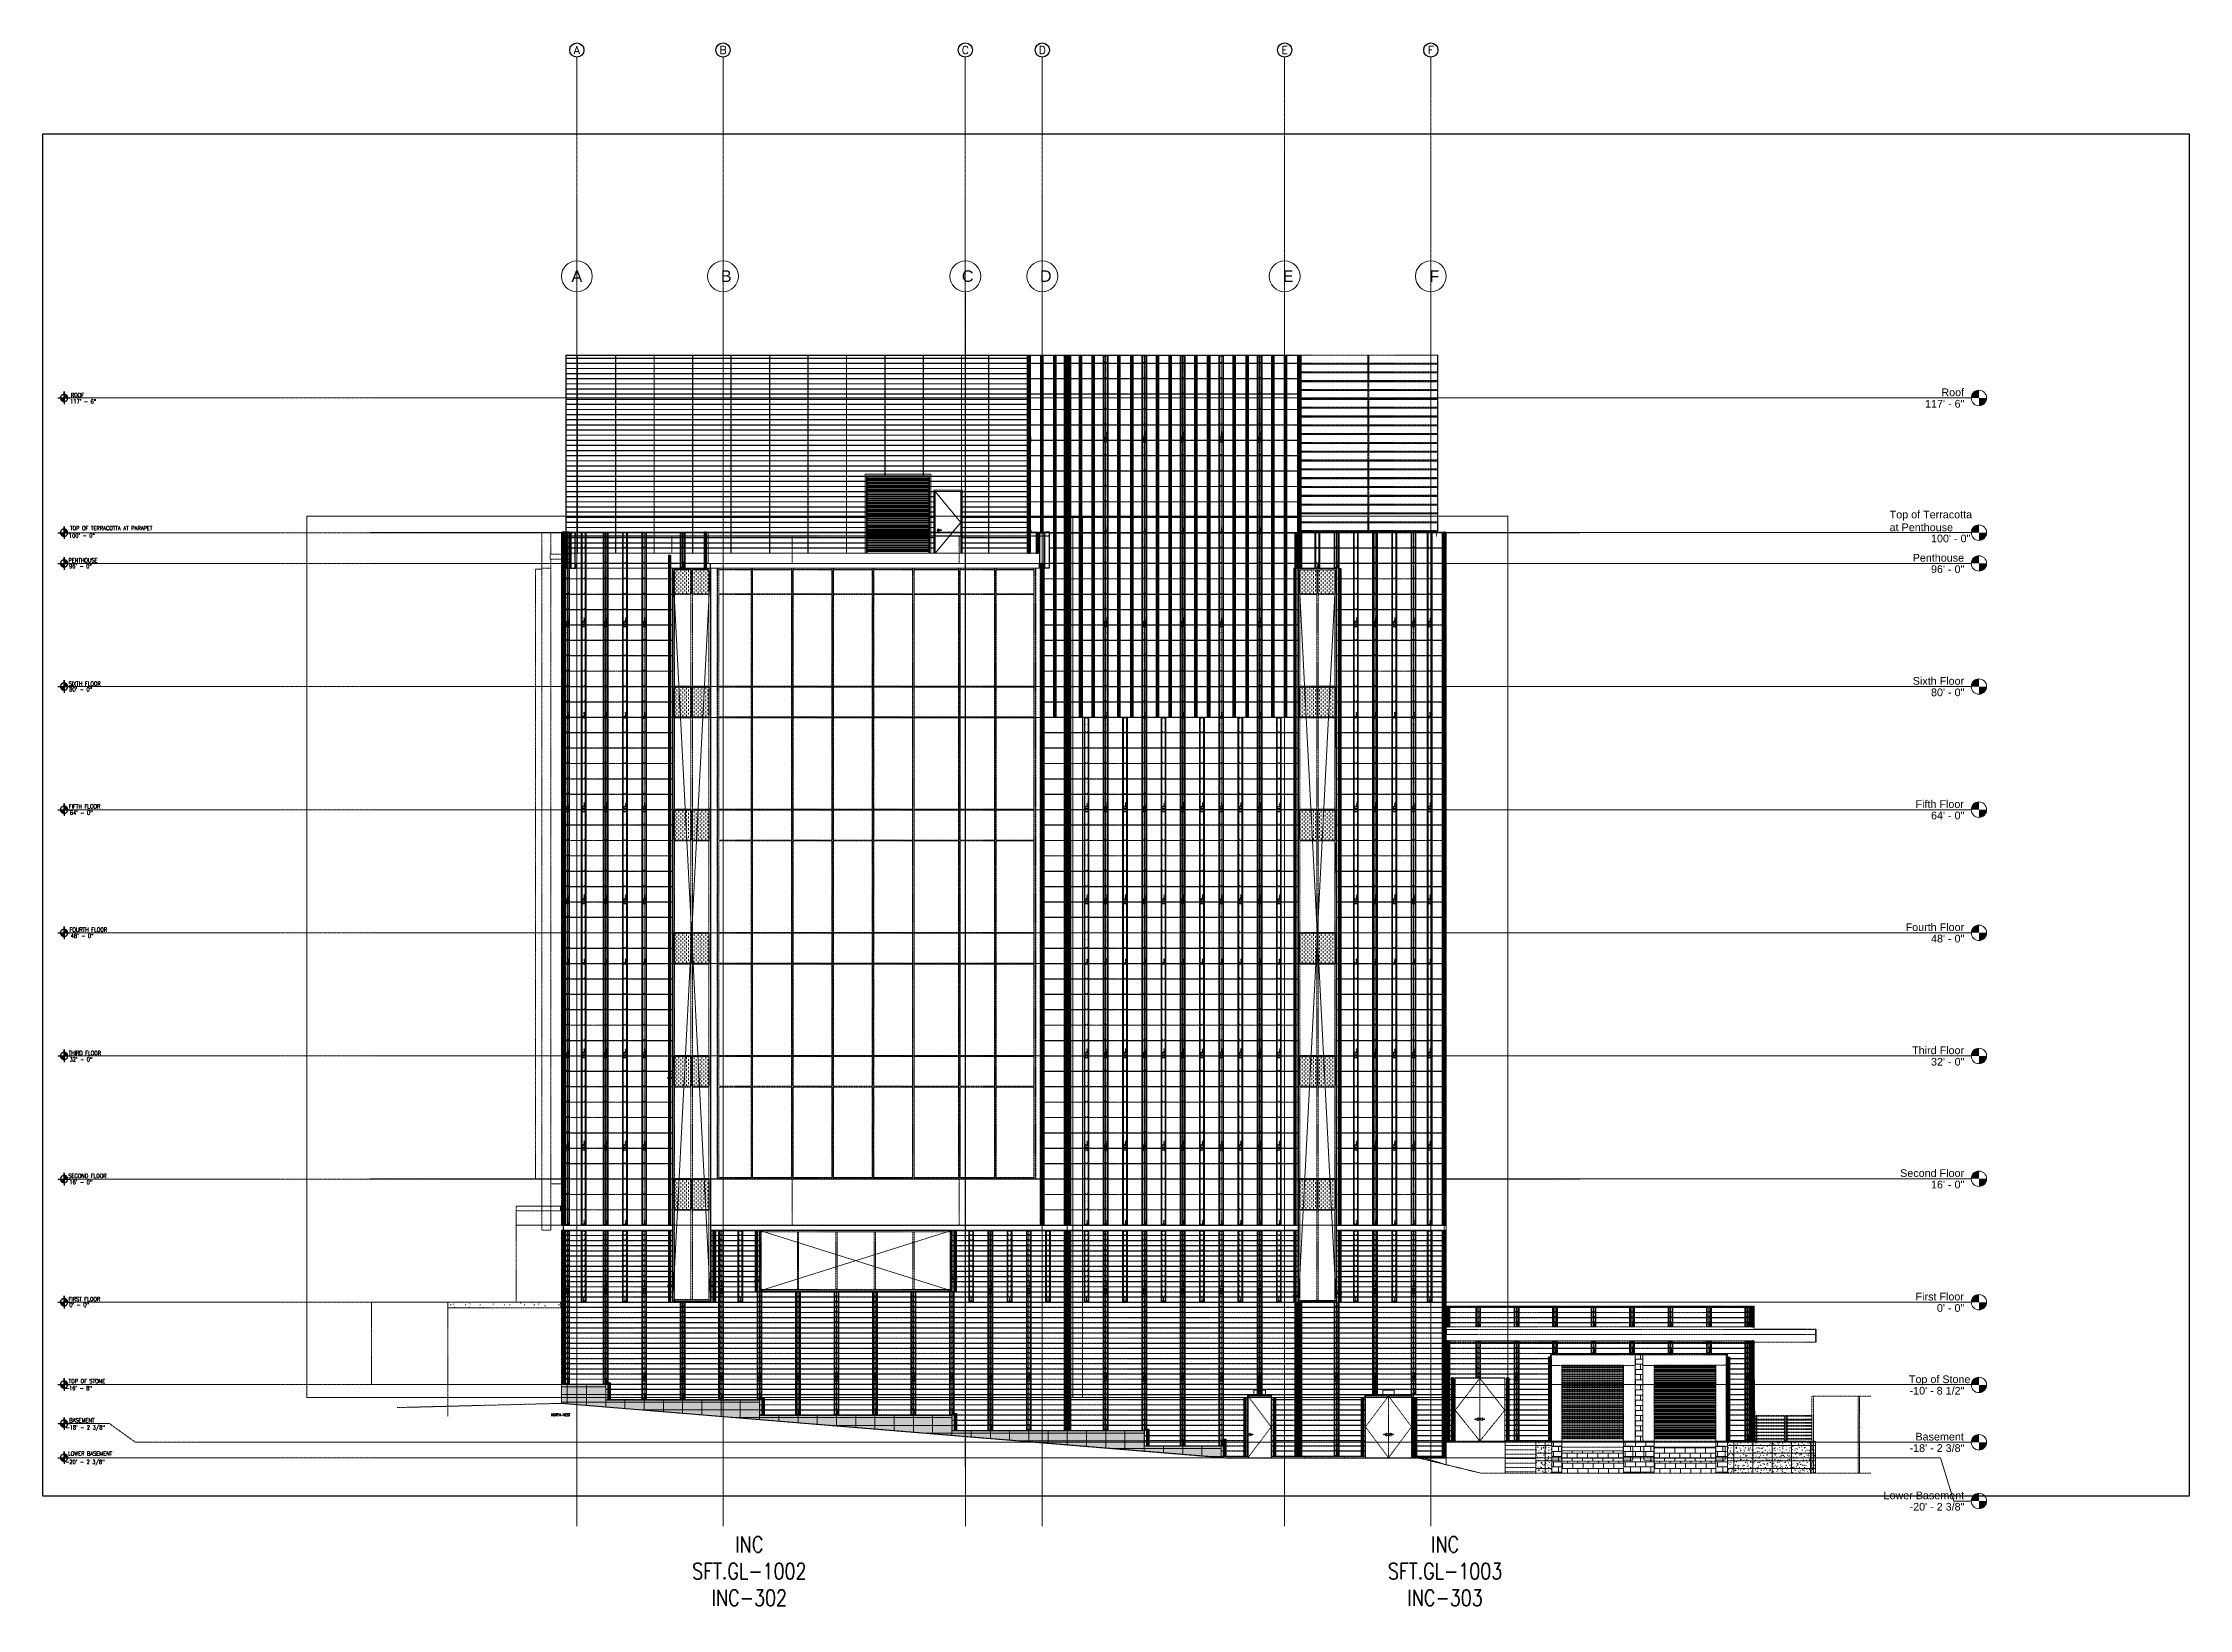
# Model space of a CAD drawing. Header units: inches. Extents: x 11737 to 18084, y -4365 to 1695.
# Drawn here: x 11737 to 15084, y -747 to 1695 of the extents above; entities that cross this region are included whole.
import ezdxf
from ezdxf.enums import TextEntityAlignment as Align
from ezdxf.xclip import XClip

# ---------------------------------------------------------------- set-up
doc = ezdxf.new("R2010")
doc.units = ezdxf.units.IN
doc.header["$MEASUREMENT"] = 0
doc.header["$XCLIPFRAME"] = 0
for name, pattern in [('CENTER2', [1.125, 0.75, -0.125, 0.125, -0.125]), ('INC-200$0$NBK_CenterX2', [1.083333, 0.666667, -0.125, 0.166667, -0.125]), ('INC-200$0$NBK_Hidden', [0.125, 0.083333, -0.041667]), ('NBK_Center', [0.541667, 0.333333, -0.0625, 0.083333, -0.0625]), ('NBK_Center2', [0.270833, 0.166667, -0.03125, 0.041667, -0.03125]), ('NBK_CenterX2', [1.083333, 0.666667, -0.125, 0.166667, -0.125]), ('NBK_Hidden', [0.125, 0.083333, -0.041667]), ('NBK_Hidden2', [0.0625, 0.041667, -0.020833])]:
    doc.linetypes.add(name, pattern=pattern)
doc.layers.get('Defpoints').update_dxf_attribs({"color": 250, "lineweight": 0})
for name, color, linetype, lineweight in [('!Arch2', 8, 'Continuous', 9), ('!Bracket', 11, 'Continuous', 25), ('!Clip - bent', 20, 'Continuous', 25), ('!Clip - bent @ 1', 20, 'Continuous', 25), ('!Dimension', 50, 'Continuous', 5), ('!Extrusion', 140, 'Continuous', 25), ('!Flashing', 40, 'Continuous', 25), ('!Gridline', 112, 'NBK_CenterX2', 5), ('!Gridline @ 1', 112, 'NBK_CenterX2', 5), ('!Hatch', 8, 'Continuous', 5), ('!Linetype_Center', 220, 'NBK_Center', 9), ('!Linetype_Center2', 222, 'NBK_Center2', 9), ('!Linetype_CenterX2', 224, 'NBK_CenterX2', 9), ('!Linetype_Hidden', 210, 'NBK_Hidden', 9), ('!Misc1', 254, 'Continuous', 5), ('!Misc2', 252, 'NBK_Hidden2', 5), ('!Symbol', 131, 'Continuous', 30), ('!Terracotta', 31, 'Continuous', 20), ('!Terracotta Hatch -- Section', 44, 'Continuous', 5), ('A-GLAZ', 151, 'Continuous', 13), ('INC-200$0$!Gridline @ 1', 112, 'INC-200$0$NBK_CenterX2', 5), ('INC-200$0$!Linetype_Hidden', 210, 'INC-200$0$NBK_Hidden', 9), ('S-GRID-IDEN', 1, 'Continuous', 9)]:
    doc.layers.add(name, color=color, linetype=linetype, lineweight=lineweight)
doc.layers.add('!Viewport @ 1', color=250, linetype='Continuous', lineweight=0, plot=False)
doc.layers.add('0 @ 1', color=7, linetype='Continuous')
doc.layers.add('ITEMS INFO', color=250, linetype='Continuous', plot=False)
doc.styles.add('Arial', font='arial.ttf', dxfattribs={"height": 12})
doc.styles.add('Arial Narrow Bold', font='')
doc.styles.add('Arial_1', font='arial.ttf', dxfattribs={"height": 18})
doc.styles.add('Romans', font='romans.shx', dxfattribs={"width": 0.8})
doc.styles.get('Arial Narrow Bold').set_extended_font_data('Arial Narrow', bold=True)
doc.dimstyles.new('NBK$0', dxfattribs={"dimtxt": 0.078125, "dimasz": 0.046875, "dimexe": 0, "dimexo": 0.03125, "dimgap": 0.03, "dimtad": 3, "dimdec": 4, "dimzin": 3, "dimdsep": 46, "dimlunit": 4, "dimtxsty": 'Romans', "dimblk": 'DOT', "dimblk1": 'DOT', "dimblk2": 'DOT', "dimcen": 0, "dimazin": 2, "dimtfac": 0.8, "dimtdec": 4, "dimtmove": 2, "dimatfit": 2, "dimfxl": 1, "dimfrac": 1, "dimtolj": 1, "dimtzin": 0, "dimarcsym": 1})
pattern_1 = [(0, (-699.0618, 218.4), (15.36, 3.84), [1.267, -10.253, 1.267, -10.253, -61.44]), (0, (-699.0618, 218.4), (15.36, 3.84), [-23.04, 1.267, -21.773, 1.267, -10.253, -26.88]), (0, (-699.0618, 218.4), (15.36, 3.84), [-57.6, 1.267, -6.413, 1.267, -17.933]), (120, (-693.3018, 220.32), (-11.005538, 11.38215), [1.267, -10.253, 1.267, -10.253, -61.44]), (120, (-693.3018, 220.32), (-11.005538, 11.38215), [-23.04, 1.267, -21.773, 1.267, -10.253, -26.88]), (120, (-693.3018, 220.32), (-11.005538, 11.38215), [-57.6, 1.267, -6.413, 1.267, -17.933]), (240, (-691.3818, 228), (-4.354462, -15.22215), [1.267, -10.253, 1.267, -10.253, -61.44]), (240, (-691.3818, 228), (-4.354462, -15.22215), [-23.04, 1.267, -21.773, 1.267, -10.253, -26.88]), (240, (-691.3818, 228), (-4.354462, -15.22215), [-57.6, 1.267, -6.413, 1.267, -17.933])]
pattern_2 = [(90, (-699.0618, 218.4), (-3, 3), [3, -3])]

# ---------------------------------------------------------------- blocks, each defined once
blk = doc.blocks.new('Grid - Grid Head - 1_2_ Circle-1591862-BUILDING ELEVATION - EAST')
at = {"layer": 'S-GRID-IDEN'}
blk.add_circle((813.2, 1599.7), 24, dxfattribs=at)
blk = doc.blocks.new('WEST ELEVATION GRID')
h = blk.add_hatch(color=256)
edge = h.paths.add_edge_path(flags=0)
edge.add_line((854.9, 1652.4), (842.9, 1652.4))
edge.add_arc((854.9, 1652.4), 12, 90, 180, ccw=False)
edge.add_line((854.9, 1664.4), (854.9, 1652.4))
h = blk.add_hatch(color=256)
edge = h.paths.add_edge_path(flags=0)
edge.add_line((854.9, 1640.4), (854.9, 1652.4))
edge.add_line((854.9, 1652.4), (866.9, 1652.4))
edge.add_arc((854.9, 1652.4), 12, 270, 360, ccw=False)
h = blk.add_hatch(color=256)
edge = h.paths.add_edge_path(flags=0)
edge.add_line((854.9, 1442.4), (842.9, 1442.4))
edge.add_arc((854.9, 1442.4), 12, 90, 180, ccw=False)
edge.add_line((854.9, 1454.4), (854.9, 1442.4))
h = blk.add_hatch(color=256)
edge = h.paths.add_edge_path(flags=0)
edge.add_line((854.9, 1430.4), (854.9, 1442.4))
edge.add_line((854.9, 1442.4), (866.9, 1442.4))
edge.add_arc((854.9, 1442.4), 12, 270, 360, ccw=False)
h = blk.add_hatch(color=256)
edge = h.paths.add_edge_path(flags=0)
edge.add_line((854.9, 1394.4), (842.9, 1394.4))
edge.add_arc((854.9, 1394.4), 12, 90, 180, ccw=False)
edge.add_line((854.9, 1406.4), (854.9, 1394.4))
h = blk.add_hatch(color=256)
edge = h.paths.add_edge_path(flags=0)
edge.add_line((854.9, 1382.4), (854.9, 1394.4))
edge.add_line((854.9, 1394.4), (866.9, 1394.4))
edge.add_arc((854.9, 1394.4), 12, 270, 360, ccw=False)
h = blk.add_hatch(color=256)
edge = h.paths.add_edge_path(flags=0)
edge.add_line((854.9, 1202.4), (842.9, 1202.4))
edge.add_arc((854.9, 1202.4), 12, 90, 180, ccw=False)
edge.add_line((854.9, 1214.4), (854.9, 1202.4))
h = blk.add_hatch(color=256)
edge = h.paths.add_edge_path(flags=0)
edge.add_line((854.9, 1190.4), (854.9, 1202.4))
edge.add_line((854.9, 1202.4), (866.9, 1202.4))
edge.add_arc((854.9, 1202.4), 12, 270, 360, ccw=False)
h = blk.add_hatch(color=256)
edge = h.paths.add_edge_path(flags=0)
edge.add_line((854.9, 1010.4), (842.9, 1010.4))
edge.add_arc((854.9, 1010.4), 12, 90, 180, ccw=False)
edge.add_line((854.9, 1022.4), (854.9, 1010.4))
h = blk.add_hatch(color=256)
edge = h.paths.add_edge_path(flags=0)
edge.add_line((854.9, 998.4), (854.9, 1010.4))
edge.add_line((854.9, 1010.4), (866.9, 1010.4))
edge.add_arc((854.9, 1010.4), 12, 270, 360, ccw=False)
h = blk.add_hatch(color=256)
edge = h.paths.add_edge_path(flags=0)
edge.add_line((854.9, 818.4), (842.9, 818.4))
edge.add_arc((854.9, 818.4), 12, 90, 180, ccw=False)
edge.add_line((854.9, 830.4), (854.9, 818.4))
h = blk.add_hatch(color=256)
edge = h.paths.add_edge_path(flags=0)
edge.add_line((854.9, 806.4), (854.9, 818.4))
edge.add_line((854.9, 818.4), (866.9, 818.4))
edge.add_arc((854.9, 818.4), 12, 270, 360, ccw=False)
h = blk.add_hatch(color=256)
edge = h.paths.add_edge_path(flags=0)
edge.add_line((854.9, 626.4), (842.9, 626.4))
edge.add_arc((854.9, 626.4), 12, 90, 180, ccw=False)
edge.add_line((854.9, 638.4), (854.9, 626.4))
h = blk.add_hatch(color=256)
edge = h.paths.add_edge_path(flags=0)
edge.add_line((854.9, 614.4), (854.9, 626.4))
edge.add_line((854.9, 626.4), (866.9, 626.4))
edge.add_arc((854.9, 626.4), 12, 270, 360, ccw=False)
h = blk.add_hatch(color=256)
edge = h.paths.add_edge_path(flags=0)
edge.add_line((854.9, 434.9), (842.9, 434.9))
edge.add_arc((854.9, 434.9), 12, 90, 180, ccw=False)
edge.add_line((854.9, 446.9), (854.9, 434.9))
h = blk.add_hatch(color=256)
edge = h.paths.add_edge_path(flags=0)
edge.add_line((854.9, 422.9), (854.9, 434.9))
edge.add_line((854.9, 434.9), (866.9, 434.9))
edge.add_arc((854.9, 434.9), 12, 270, 360, ccw=False)
h = blk.add_hatch(color=256)
edge = h.paths.add_edge_path(flags=0)
edge.add_line((854.9, 242.4), (842.9, 242.4))
edge.add_arc((854.9, 242.4), 12, 90, 180, ccw=False)
edge.add_line((854.9, 254.4), (854.9, 242.4))
h = blk.add_hatch(color=256)
edge = h.paths.add_edge_path(flags=0)
edge.add_line((854.9, 230.4), (854.9, 242.4))
edge.add_line((854.9, 242.4), (866.9, 242.4))
edge.add_arc((854.9, 242.4), 12, 270, 360, ccw=False)
h = blk.add_hatch(color=256)
edge = h.paths.add_edge_path(flags=0)
edge.add_line((854.9, 113.4), (842.9, 113.4))
edge.add_arc((854.9, 113.4), 12, 90, 180, ccw=False)
edge.add_line((854.9, 125.4), (854.9, 113.4))
h = blk.add_hatch(color=256)
edge = h.paths.add_edge_path(flags=0)
edge.add_line((854.9, 101.4), (854.9, 113.4))
edge.add_line((854.9, 113.4), (866.9, 113.4))
edge.add_arc((854.9, 113.4), 12, 270, 360, ccw=False)
h = blk.add_hatch(color=256)
edge = h.paths.add_edge_path(flags=0)
edge.add_line((854.9, 24), (842.9, 24))
edge.add_arc((854.9, 24), 12, 90, 180, ccw=False)
edge.add_line((854.9, 36), (854.9, 24))
h = blk.add_hatch(color=256)
edge = h.paths.add_edge_path(flags=0)
edge.add_line((854.9, 12), (854.9, 24))
edge.add_line((854.9, 24), (866.9, 24))
edge.add_arc((854.9, 24), 12, 270, 360, ccw=False)
h = blk.add_hatch(color=256)
edge = h.paths.add_edge_path(flags=0)
edge.add_line((854.9, -67.6), (842.9, -67.6))
edge.add_arc((854.9, -67.6), 12, 90, 180, ccw=False)
edge.add_line((854.9, -55.6), (854.9, -67.6))
h = blk.add_hatch(color=256)
edge = h.paths.add_edge_path(flags=0)
edge.add_line((854.9, -79.6), (854.9, -67.6))
edge.add_line((854.9, -67.6), (866.9, -67.6))
edge.add_arc((854.9, -67.6), 12, 270, 360, ccw=False)
for p, q in [((-1332, -106.7), (-1332, 1818.1)), ((-1104, -106.7), (-1104, 1818.1)), ((-726, -106.7), (-726, 1818.1)), ((-606, -106.7), (-606, 1818.1)), ((-228, -106.7), (-228, 1818.1)), ((0, -106.7), (0, 1818.1)), ((842.9, 1652.4), (-1655, 1652.4)), ((-1655, 1442.4), (842.9, 1442.4)), ((-1655, 1394.4), (842.9, 1394.4)), ((-1655, 1202.4), (842.9, 1202.4)), ((-1655, 1010.4), (842.9, 1010.4)), ((-1655, 818.4), (842.9, 818.4)), ((-1655, 626.4), (842.9, 626.4)), ((-1655, 434.9), (842.9, 434.9)), ((-1655, 242.4), (842.9, 242.4)), ((-1655, 113.9), (842.9, 113.9)), ((-1655, 24), (842.9, 24)), ((-1655, 0), (794.9, 0)), ((794.9, 0), (816, -67.6)), ((816, -67.6), (842.9, -67.6))]:
    blk.add_line(p, q)
for centre in [(854.9, 1652.4), (854.9, 1442.4), (854.9, 1394.4), (854.9, 1202.4), (854.9, 1010.4), (854.9, 818.4), (854.9, 626.4), (854.9, 434.9), (854.9, 242.4), (854.9, 113.4), (854.9, 24), (854.9, -67.6)]:
    blk.add_circle(centre, 12)
at = {"layer": 'S-GRID-IDEN'}
blk.add_circle((0, 1842.1), 24, dxfattribs=at)
at = {"layer": 'S-GRID-IDEN', "xscale": -1}
for p in [(-518.8, 242.4), (-290.8, 242.4), (87.2, 242.4), (207.2, 242.4), (585.2, 242.4)]:
    blk.add_blockref('Grid - Grid Head - 1_2_ Circle-1591862-BUILDING ELEVATION - EAST', p, dxfattribs=at)
at = {"style": 'Arial_1'}
for s, p in [('A', (-1340.3, 1833.4)), ('B', (-1107.3, 1833.4)), ('C', (-731.4, 1833.4)), ('D', (-609.7, 1833.4)), ('E', (-231, 1833.4)), ('F', (-2.2, 1833.4))]:
    blk.add_text(s, height=18, dxfattribs=at).set_placement(p)
at = {"char_height": 12, "attachment_point": 1, "style": 'Arial'}
for s, insert, width in [('117\' - 6"', (770.9, 1649.4), 74.235), ('Roof', (796.3, 1667.2), 42.723), ('Top of Terracotta at Penthouse', (715.7, 1476.7), 136.494), ('100\' - 0"', (780.2, 1439.4), 63.024), ('Penthouse', (751.6, 1409.2), 96.96), ('96\' - 0"', (780.2, 1391.4), 63.024), ('Sixth Floor', (751.8, 1217.2), 96.657), ('80\' - 0"', (780.2, 1199.4), 63.024), ('Fifth Floor', (756.1, 1025.2), 91.506), ('64\' - 0"', (780.2, 1007.4), 63.024), ('Fourth Floor', (740.6, 833.2), 110.292), ('48\' - 0"', (780.2, 815.4), 63.024), ('Third Floor', (750.8, 641.2), 97.869), ('32\' - 0"', (780.2, 623.4), 63.024), ('Second Floor', (732.1, 449.7), 120.594), ('16\' - 0"', (780.2, 431.9), 63.024), ('First Floor', (756.1, 257.2), 91.506), ('0\' - 0"', (789.4, 239.4), 51.813), ('Top of Stone', (745.7, 128.2), 108.78), ('-10\' - 8 1/2"', (746.7, 110.4), 103.626), ('Basement', (755.9, 38.8), 91.809), ('-18\' - 2 3/8"', (746.7, 21), 103.626), ('Lower Basement', (706.1, -52.8), 152.106), ('-20\' - 2 3/8"', (746.7, -70.5), 103.626)]:
    blk.add_mtext(s, dxfattribs=dict(at, insert=insert, width=width))
blk = doc.blocks.new('A201')
h = blk.add_hatch()
h.set_pattern_fill('FP_10', color=256, style=0, pattern_type=2)
h.set_pattern_definition(pattern_2)
h.paths.add_polyline_path([(-1153.8, 1323.1), (-1153.8, 1360.9), (-1180.5, 1360.9), (-1180.5, 1323.1), (-1162.4, 1323.1)])
h = blk.add_hatch()
h.set_pattern_fill('FP_10', color=256, style=0, pattern_type=2)
h.set_pattern_definition(pattern_2)
h.paths.add_polyline_path([(-1125.3, 1323.1), (-1125.3, 1360.9), (-1152.2, 1360.9), (-1152.2, 1323.1)], flags=0)
h = blk.add_hatch()
h.set_pattern_fill('FP_10', color=256, style=0, pattern_type=2)
h.set_pattern_definition(pattern_2)
h.paths.add_polyline_path([(-177.6, 1323.1), (-177.6, 1360.9), (-205, 1360.9), (-205, 1323.1), (-201, 1323.1)], flags=0)
h = blk.add_hatch()
h.set_pattern_fill('FP_10', color=256, style=0, pattern_type=2)
h.set_pattern_definition(pattern_2)
h.paths.add_polyline_path([(-149, 1323.1), (-149, 1360.9), (-176, 1360.9), (-176, 1323.1)], flags=0)
h = blk.add_hatch()
h.set_pattern_fill('FP_10', color=256, style=0, pattern_type=2)
h.set_pattern_definition(pattern_2)
h.paths.add_polyline_path([(-1153.8, 1131.1), (-1153.8, 1177.7), (-1180.5, 1177.7), (-1180.5, 1131.1), (-1162.4, 1131.1)])
h = blk.add_hatch()
h.set_pattern_fill('FP_10', color=256, style=0, pattern_type=2)
h.set_pattern_definition(pattern_2)
h.paths.add_polyline_path([(-1125.3, 1131.1), (-1125.3, 1177.7), (-1152.2, 1177.7), (-1152.2, 1131.1)], flags=0)
h = blk.add_hatch()
h.set_pattern_fill('FP_10', color=256, style=0, pattern_type=2)
h.set_pattern_definition(pattern_2)
h.paths.add_polyline_path([(-177.6, 1131.1), (-177.6, 1177.7), (-205, 1177.7), (-205, 1131.1), (-201, 1131.1)], flags=0)
h = blk.add_hatch()
h.set_pattern_fill('FP_10', color=256, style=0, pattern_type=2)
h.set_pattern_definition(pattern_2)
h.paths.add_polyline_path([(-149, 1131.1), (-149, 1177.7), (-176, 1177.7), (-176, 1131.1)], flags=0)
h = blk.add_hatch()
h.set_pattern_fill('FP_10', color=256, style=0, pattern_type=2)
h.set_pattern_definition(pattern_2)
h.paths.add_polyline_path([(-1180.5, 939.1), (-1153.8, 939.1), (-1153.8, 985.7), (-1180.5, 985.7)])
h = blk.add_hatch()
h.set_pattern_fill('FP_10', color=256, style=0, pattern_type=2)
h.set_pattern_definition(pattern_2)
h.paths.add_polyline_path([(-1125.3, 939.1), (-1125.3, 985.7), (-1152.2, 985.7), (-1152.2, 939.1)], flags=0)
h = blk.add_hatch()
h.set_pattern_fill('FP_10', color=256, style=0, pattern_type=2)
h.set_pattern_definition(pattern_2)
h.paths.add_polyline_path([(-205, 939.1), (-177.6, 939.1), (-177.6, 985.7), (-205, 985.7)], flags=0)
h = blk.add_hatch()
h.set_pattern_fill('FP_10', color=256, style=0, pattern_type=2)
h.set_pattern_definition(pattern_2)
h.paths.add_polyline_path([(-149, 939.1), (-149, 985.7), (-176, 985.7), (-176, 939.1)], flags=0)
h = blk.add_hatch()
h.set_pattern_fill('FP_10', color=256, style=0, pattern_type=2)
h.set_pattern_definition(pattern_2)
h.paths.add_polyline_path([(-1162.4, 747.1), (-1153.8, 747.1), (-1153.8, 793.7), (-1180.5, 793.7), (-1180.5, 747.1)])
h = blk.add_hatch()
h.set_pattern_fill('FP_10', color=256, style=0, pattern_type=2)
h.set_pattern_definition(pattern_2)
h.paths.add_polyline_path([(-1125.5, 747.1), (-1125.3, 747.1), (-1125.3, 793.7), (-1152.2, 793.7), (-1152.2, 747.1)], flags=0)
h = blk.add_hatch()
h.set_pattern_fill('FP_10', color=256, style=0, pattern_type=2)
h.set_pattern_definition(pattern_2)
h.paths.add_polyline_path([(-201, 747.1), (-177.6, 747.1), (-177.6, 793.7), (-205, 793.7), (-205, 747.1)], flags=0)
h = blk.add_hatch()
h.set_pattern_fill('FP_10', color=256, style=0, pattern_type=2)
h.set_pattern_definition(pattern_2)
h.paths.add_polyline_path([(-164, 747.1), (-149, 747.1), (-149, 793.7), (-176, 793.7), (-176, 747.1)], flags=0)
h = blk.add_hatch()
h.set_pattern_fill('FP_10', color=256, style=0, pattern_type=2)
h.set_pattern_definition(pattern_2)
h.paths.add_polyline_path([(-1153.8, 555.1), (-1153.8, 601.7), (-1180.5, 601.7), (-1180.5, 555.1), (-1162.4, 555.1)])
h = blk.add_hatch()
h.set_pattern_fill('FP_11', color=256, style=0, pattern_type=2)
h.set_pattern_definition(pattern_2)
h.paths.add_polyline_path([(-1125.3, 555.1), (-1125.3, 601.7), (-1152.2, 601.7), (-1152.2, 555.1), (-1125.5, 555.1)], flags=0)
h = blk.add_hatch()
h.set_pattern_fill('FP_10', color=256, style=0, pattern_type=2)
h.set_pattern_definition(pattern_2)
h.paths.add_polyline_path([(-177.6, 555.1), (-177.6, 601.7), (-205, 601.7), (-205, 555.1), (-201, 555.1)], flags=0)
h = blk.add_hatch()
h.set_pattern_fill('FP_11', color=256, style=0, pattern_type=2)
h.set_pattern_definition(pattern_2)
h.paths.add_polyline_path([(-149, 555.1), (-149, 601.7), (-176, 601.7), (-176, 555.1)], flags=0)
h = blk.add_hatch()
h.set_pattern_fill('FP_10', color=256, style=0, pattern_type=2)
h.set_pattern_definition(pattern_2)
h.paths.add_polyline_path([(-1153.8, 363.1), (-1153.8, 409.7), (-1180.5, 409.7), (-1180.5, 363.1), (-1162.4, 363.1)])
h = blk.add_hatch()
h.set_pattern_fill('FP_10', color=256, style=0, pattern_type=2)
h.set_pattern_definition(pattern_2)
h.paths.add_polyline_path([(-1125.3, 363.1), (-1125.3, 409.7), (-1152.2, 409.7), (-1152.2, 363.1)], flags=0)
h = blk.add_hatch()
h.set_pattern_fill('FP_10', color=256, style=0, pattern_type=2)
h.set_pattern_definition(pattern_2)
h.paths.add_polyline_path([(-177.6, 363.1), (-177.6, 409.7), (-205, 409.7), (-205, 363.1), (-201, 363.1)], flags=0)
h = blk.add_hatch()
h.set_pattern_fill('FP_10', color=256, style=0, pattern_type=2)
h.set_pattern_definition(pattern_2)
h.paths.add_polyline_path([(-149, 363.1), (-149, 409.7), (-176, 409.7), (-176, 363.1)], flags=0)
h = blk.add_hatch()
h.set_pattern_fill('FP_19', color=256, style=0, pattern_type=2)
h.set_pattern_definition([(0, (-699.062, 218.4), (30.72, 7.68), [1.267, -21.773, 1.267, -21.773, -122.88]), (0, (-699.062, 218.4), (30.72, 7.68), [-46.08, 1.267, -44.813, 1.267, -21.773, -53.76]), (0, (-699.062, 218.4), (30.72, 7.68), [-115.2, 1.267, -14.093, 1.267, -37.133]), (120, (-687.542, 222.24), (-22.011075, 22.7643), [1.267, -21.773, 1.267, -21.773, -122.88]), (120, (-687.542, 222.24), (-22.011075, 22.7643), [-46.08, 1.267, -44.813, 1.267, -21.773, -53.76]), (120, (-687.542, 222.24), (-22.011075, 22.7643), [-115.2, 1.267, -14.093, 1.267, -37.133]), (240, (-683.702, 237.6), (-8.708925, -30.4443), [1.267, -21.773, 1.267, -21.773, -122.88]), (240, (-683.702, 237.6), (-8.708925, -30.4443), [-46.08, 1.267, -44.813, 1.267, -21.773, -53.76]), (240, (-683.702, 237.6), (-8.708925, -30.4443), [-115.2, 1.267, -14.093, 1.267, -37.133])])
h.paths.add_polyline_path([(-1357.1, 209.4), (-1357.1, 218.4), (-1533, 218.4), (-1533, 209.4), (-1384.3, 209.4)], flags=0)
h = blk.add_hatch()
h.set_pattern_fill('FP1_10', color=256, style=0, pattern_type=2)
h.set_pattern_definition([(0, (-699.062, 218.4), (0, 8), []), (90, (-699.062, 218.4), (-8, 8), [8, -8])])
h.paths.add_polyline_path([(444.6, -48), (462.6, -48), (462.6, 1.9), (444.6, 1.9), (444.6, -26.9)])
h.paths.add_polyline_path([(348.6, -48), (348.6, 1.9), (330.6, 1.9), (330.6, 138), (318.6, 138), (318.6, 1.9), (300.6, 1.9), (300.6, -48)])
h.paths.add_polyline_path([(204.6, -48), (204.6, 1.9), (188.6, 1.9), (188.6, -48)])
h = blk.add_hatch()
h.set_pattern_fill('FP_12', color=256, style=0, pattern_type=2)
h.set_pattern_definition([(0, (-699.0618, 218.4), (15.36, 3.84), [1.267, -10.253, 1.267, -10.253, -61.44]), (0, (-699.0618, 218.4), (15.36, 3.84), [-23.04, 1.267, -21.773, 1.267, -10.253, -26.88]), (0, (-699.0618, 218.4), (15.36, 3.84), [-57.6, 1.267, -6.413, 1.267, -17.933]), (120, (-693.3018, 220.32), (-11.005538, 11.38215), [1.267, -10.253, 1.267, -10.253, -61.44]), (120, (-693.3018, 220.32), (-11.005538, 11.38215), [-23.04, 1.267, -21.773, 1.267, -10.253, -26.88]), (120, (-693.3018, 220.32), (-11.005538, 11.38215), [-57.6, 1.267, -6.413, 1.267, -17.933]), (240, (-691.3818, 228), (-4.354462, -15.22215), [1.267, -10.253, 1.267, -10.253, -61.44]), (240, (-691.3818, 228), (-4.354462, -15.22215), [-23.04, 1.267, -21.773, 1.267, -10.253, -26.88]), (240, (-691.3818, 228), (-4.354462, -15.22215), [-57.6, 1.267, -6.413, 1.267, -17.933])])
h.paths.add_polyline_path([(-314.6, -25), (-285.1, -25), (-285.1, -22.1), (-327, -22.1), (-327, -6.1), (-447, -6.1), (-447, 17.9), (-747, 17.9), (-747, 41.9), (-1047, 41.9), (-1047, 65.9), (-1287, 65.9), (-1287, 89.9), (-1356, 89.9), (-1356, 60.7), (-348.9, -22.2)])
h = blk.add_hatch()
h.set_pattern_fill('FP1_6', color=256, style=0, pattern_type=2)
h.set_pattern_definition(pattern_1)
h.paths.add_polyline_path([(168.8, -48), (188.6, -48), (188.6, 1.9), (164, 1.9), (164, -48)])
h = blk.add_hatch()
h.set_pattern_fill('FP1_12', color=256, style=0, pattern_type=2)
h.set_pattern_definition([(0, (-409.819, 228), (0, 12), []), (90, (-409.82, 228), (-30, 2e-15), [])])
h.paths.add_polyline_path([(168.8, -48), (188.6, -48), (188.6, 0), (164, 0), (164, -48)], flags=0)
h = blk.add_hatch()
h.set_pattern_fill('FP1_6', color=256, style=0, pattern_type=2)
h.set_pattern_definition(pattern_1)
h.paths.add_polyline_path([(600.2, -48), (600.2, 1.9), (462.6, 1.9), (462.6, -48), (538.5, -48)])
h = blk.add_hatch()
h.set_pattern_fill('FP1_7', color=256, style=0, pattern_type=2)
h.set_pattern_definition([(0, (-85.819, 228), (0, 12), []), (90, (-85.82, 228), (-30, 2e-15), [])])
h.paths.add_polyline_path([(600.2, -48), (600.2, 1.9), (462.6, 1.9), (462.6, -48), (538.5, -48)])
h = blk.add_hatch()
h.set_pattern_fill('FP_12', color=8, style=0, pattern_type=2)
h.set_pattern_definition([(0, (-698.9975, 218.4), (15.36, 3.84), [1.267, -10.253, 1.267, -10.253, -61.44]), (0, (-698.9975, 218.4), (15.36, 3.84), [-23.04, 1.267, -21.773, 1.267, -10.253, -26.88]), (0, (-698.9975, 218.4), (15.36, 3.84), [-57.6, 1.267, -6.413, 1.267, -17.933]), (120, (-693.2375, 220.32), (-11.005538, 11.38215), [1.267, -10.253, 1.267, -10.253, -61.44]), (120, (-693.2375, 220.32), (-11.005538, 11.38215), [-23.04, 1.267, -21.773, 1.267, -10.253, -26.88]), (120, (-693.2375, 220.32), (-11.005538, 11.38215), [-57.6, 1.267, -6.413, 1.267, -17.933]), (240, (-691.3175, 228), (-4.354462, -15.22215), [1.267, -10.253, 1.267, -10.253, -61.44]), (240, (-691.3175, 228), (-4.354462, -15.22215), [-23.04, 1.267, -21.773, 1.267, -10.253, -26.88]), (240, (-691.3175, 228), (-4.354462, -15.22215), [-57.6, 1.267, -6.413, 1.267, -17.933])])
h.paths.add_polyline_path([(-249, -25), (-102, -25), (-102, -22.1), (-249, -22.1)])
h = blk.add_hatch()
h.set_pattern_fill('FP1_2', color=256, style=0, pattern_type=2)
h.set_pattern_definition([(0, (139.11, 5e-12), (0, 8), []), (90, (139.11, 5e-12), (-8, 8), [8, -8])])
h.paths.add_polyline_path([(390.6, -48), (444.6, -48), (444.6, -7.5), (444.1, -7.5), (444.1, -29.5), (348.6, -29.5), (348.6, -48)])
h.paths.add_polyline_path([(204.6, -48), (300.6, -48), (300.6, -7.5), (300, -7.5), (300, -29.5), (204.6, -29.5)])
h.paths.add_polyline_path([(164, -48), (164, -48), (164, -8), (164, -8), (164, -45.4)])
h = blk.add_hatch()
h.set_pattern_fill('FP1_3', color=256, style=0, pattern_type=2)
h.set_pattern_definition([(0, (594.25, 5e-12), (0, 8), []), (90, (594.25, 5e-12), (-8, 8), [8, -8])])
h.paths.add_polyline_path([(444.1, -29.5), (444.1, -7.5), (348.6, -7.5), (348.6, -29.5), (390.6, -29.5)], flags=0)
h.paths.add_polyline_path([(204.6, -29.5), (300, -29.5), (300, -13.5), (204.6, -13.5), (204.6, -26.9)], flags=0)
for p, q in [((-629.8, 1419.4), (-629.8, 1694.9)), ((10.9, 1694.9), (-629.8, 1694.9)), ((-202.3, 1418.4), (-202.3, 1694.9)), ((-98.3, 1682.9), (-202.3, 1682.9)), ((-98.3, 1682.7), (-202.3, 1682.7)), ((-202.3, 1681.3), (-98.3, 1681.3)), ((-98.3, 1681.2), (-202.3, 1681.2)), ((-98.3, 1694.9), (-98.3, 1418.6)), ((-98.2, 1694.9), (-98.2, 1418.6)), ((-96.8, 1418.6), (-96.8, 1694.9)), ((-96.6, 1694.9), (-96.6, 1418.6)), ((-96.6, 1681.3), (10.6, 1681.3)), ((10.6, 1681.2), (-96.6, 1681.2)), ((-96.6, 1681.2), (-96.6, 1667.6)), ((-95.1, 1681.4), (-95.1, 1682.9)), ((10.6, 1682.9), (-95.1, 1682.9)), ((10.6, 1682.7), (-95.1, 1682.7)), ((-95.1, 1681.2), (-95.1, 1681.3)), ((10.6, 1419.4), (10.6, 1694.9)), ((10.9, 1418.4), (10.9, 1694.9)), ((-98.3, 1669.1), (-202.3, 1669.1)), ((-98.3, 1669), (-202.3, 1669)), ((-202.3, 1667.6), (-98.3, 1667.6)), ((-98.3, 1667.4), (-202.3, 1667.4)), ((-98.3, 1655.4), (-202.3, 1655.4)), ((-98.3, 1655.2), (-202.3, 1655.2)), ((-202.3, 1653.8), (-98.3, 1653.8)), ((-98.3, 1653.7), (-202.3, 1653.7)), ((-98.3, 1641.6), (-202.3, 1641.6)), ((-98.3, 1641.5), (-202.3, 1641.5)), ((-96.6, 1667.6), (10.6, 1667.6)), ((10.6, 1667.4), (-96.6, 1667.4)), ((-96.6, 1667.4), (-96.6, 1653.8)), ((-96.6, 1653.8), (10.6, 1653.8)), ((-96.6, 1653.7), (-96.6, 1640.1)), ((10.6, 1653.7), (-96.6, 1653.7)), ((-95.1, 1667.7), (-95.1, 1669.1)), ((10.6, 1669.1), (-95.1, 1669.1)), ((10.6, 1669), (-95.1, 1669)), ((-95.1, 1667.4), (-95.1, 1667.6)), ((-95.1, 1653.9), (-95.1, 1655.4)), ((10.6, 1655.4), (-95.1, 1655.4)), ((10.6, 1655.2), (-95.1, 1655.2)), ((-95.1, 1653.7), (-95.1, 1653.8)), ((10.6, 1641.6), (-95.1, 1641.6)), ((-95.1, 1640.2), (-95.1, 1641.6)), ((10.6, 1641.5), (-95.1, 1641.5)), ((-202.3, 1640.1), (-98.3, 1640.1)), ((-98.3, 1639.9), (-202.3, 1639.9)), ((-98.3, 1627.9), (-202.3, 1627.9)), ((-98.3, 1627.7), (-202.3, 1627.7)), ((-202.3, 1626.3), (-98.3, 1626.3)), ((-98.3, 1626.2), (-202.3, 1626.2)), ((-98.3, 1614.1), (-202.3, 1614.1)), ((-98.3, 1614), (-202.3, 1614)), ((-202.3, 1612.6), (-98.3, 1612.6)), ((-98.3, 1612.4), (-202.3, 1612.4)), ((-96.6, 1640.1), (10.6, 1640.1)), ((10.6, 1639.9), (-96.6, 1639.9)), ((-96.6, 1639.9), (-96.6, 1626.3)), ((-96.6, 1626.3), (10.6, 1626.3)), ((10.6, 1626.2), (-96.6, 1626.2)), ((-96.6, 1626.2), (-96.6, 1612.6)), ((-96.6, 1612.6), (10.6, 1612.6)), ((10.6, 1612.4), (-96.6, 1612.4)), ((-96.6, 1612.4), (-96.6, 1598.9)), ((-95.1, 1639.9), (-95.1, 1640.1)), ((-95.1, 1626.4), (-95.1, 1627.9)), ((10.6, 1627.9), (-95.1, 1627.9)), ((10.6, 1627.7), (-95.1, 1627.7)), ((-95.1, 1626.2), (-95.1, 1626.3)), ((-95.1, 1612.7), (-95.1, 1614.1)), ((10.6, 1614.1), (-95.1, 1614.1)), ((10.6, 1614), (-95.1, 1614)), ((-95.1, 1612.4), (-95.1, 1612.6)), ((-98.3, 1600.4), (-202.3, 1600.4)), ((-98.3, 1600.2), (-202.3, 1600.2)), ((-202.3, 1598.9), (-98.3, 1598.9)), ((-98.3, 1598.7), (-202.3, 1598.7)), ((-98.3, 1586.7), (-202.3, 1586.7)), ((-98.3, 1586.5), (-202.3, 1586.5)), ((-202.3, 1585.1), (-98.3, 1585.1)), ((-98.3, 1584.9), (-202.3, 1584.9)), ((-96.6, 1598.9), (10.6, 1598.9)), ((10.6, 1598.7), (-96.6, 1598.7)), ((-96.6, 1598.7), (-96.6, 1585.1)), ((-96.6, 1585.1), (10.6, 1585.1)), ((10.6, 1584.9), (-96.6, 1584.9)), ((-96.6, 1584.9), (-96.6, 1571.4)), ((-95.1, 1598.9), (-95.1, 1600.4)), ((10.6, 1600.4), (-95.1, 1600.4)), ((10.6, 1600.2), (-95.1, 1600.2)), ((-95.1, 1598.7), (-95.1, 1598.9)), ((10.6, 1586.7), (-95.1, 1586.7)), ((-95.1, 1585.2), (-95.1, 1586.7)), ((10.6, 1586.5), (-95.1, 1586.5)), ((-95.1, 1584.9), (-95.1, 1585.1)), ((-98.3, 1572.9), (-202.3, 1572.9)), ((-98.3, 1572.7), (-202.3, 1572.7)), ((-202.3, 1571.4), (-98.3, 1571.4)), ((-98.3, 1571.2), (-202.3, 1571.2)), ((-98.3, 1559.2), (-202.3, 1559.2)), ((-98.3, 1559), (-202.3, 1559)), ((-202.3, 1557.6), (-98.3, 1557.6)), ((-98.3, 1557.4), (-202.3, 1557.4)), ((-98.3, 1545.4), (-202.3, 1545.4)), ((-98.3, 1545.2), (-202.3, 1545.2)), ((-202.3, 1543.9), (-98.3, 1543.9)), ((-98.3, 1543.7), (-202.3, 1543.7)), ((-96.6, 1571.4), (10.6, 1571.4)), ((-96.6, 1571.2), (-96.6, 1557.6)), ((10.6, 1571.2), (-96.6, 1571.2)), ((-96.6, 1557.6), (10.6, 1557.6)), ((-96.6, 1557.4), (-96.6, 1543.9)), ((10.6, 1557.4), (-96.6, 1557.4)), ((-96.6, 1543.9), (10.6, 1543.9)), ((-96.6, 1543.7), (-96.6, 1530.1)), ((10.6, 1543.7), (-96.6, 1543.7)), ((-95.1, 1571.4), (-95.1, 1572.9)), ((10.6, 1572.9), (-95.1, 1572.9)), ((10.6, 1572.7), (-95.1, 1572.7)), ((-95.1, 1571.2), (-95.1, 1571.4)), ((-95.1, 1557.7), (-95.1, 1559.2)), ((10.6, 1559.2), (-95.1, 1559.2)), ((10.6, 1559), (-95.1, 1559)), ((-95.1, 1557.4), (-95.1, 1557.6)), ((-95.1, 1543.9), (-95.1, 1545.4)), ((10.6, 1545.4), (-95.1, 1545.4)), ((10.6, 1545.2), (-95.1, 1545.2)), ((-95.1, 1543.7), (-95.1, 1543.9)), ((-98.3, 1531.7), (-202.3, 1531.7)), ((-98.3, 1531.5), (-202.3, 1531.5)), ((-202.3, 1530.1), (-98.3, 1530.1)), ((-98.3, 1529.9), (-202.3, 1529.9)), ((-98.3, 1517.9), (-202.3, 1517.9)), ((-98.3, 1517.7), (-202.3, 1517.7)), ((-202.3, 1516.4), (-98.3, 1516.4)), ((-98.3, 1516.2), (-202.3, 1516.2)), ((-96.6, 1530.1), (10.6, 1530.1)), ((-96.6, 1529.9), (-96.6, 1516.4)), ((10.6, 1529.9), (-96.6, 1529.9)), ((-96.6, 1516.4), (10.6, 1516.4)), ((-96.6, 1516.2), (-96.6, 1502.6)), ((10.6, 1516.2), (-96.6, 1516.2)), ((-95.1, 1530.2), (-95.1, 1531.7)), ((10.6, 1531.7), (-95.1, 1531.7)), ((10.6, 1531.5), (-95.1, 1531.5)), ((-95.1, 1529.9), (-95.1, 1530.1)), ((-95.1, 1516.5), (-95.1, 1517.9)), ((10.6, 1517.9), (-95.1, 1517.9)), ((10.6, 1517.7), (-95.1, 1517.7)), ((-95.1, 1516.2), (-95.1, 1516.4)), ((-98.3, 1504.2), (-202.3, 1504.2)), ((-98.3, 1504), (-202.3, 1504)), ((-202.3, 1502.6), (-98.3, 1502.6)), ((-98.3, 1502.4), (-202.3, 1502.4)), ((-98.3, 1490.4), (-202.3, 1490.4)), ((-98.3, 1490.2), (-202.3, 1490.2)), ((-202.3, 1488.9), (-98.3, 1488.9)), ((-98.3, 1488.7), (-202.3, 1488.7)), ((-98.3, 1476.7), (-202.3, 1476.7)), ((-98.3, 1476.5), (-202.3, 1476.5)), ((-202.3, 1475.1), (-98.3, 1475.1)), ((-98.3, 1475), (-202.3, 1475)), ((-96.6, 1502.6), (10.6, 1502.6)), ((-96.6, 1502.4), (-96.6, 1488.9)), ((10.6, 1502.4), (-96.6, 1502.4)), ((-96.6, 1488.9), (10.6, 1488.9)), ((10.6, 1488.7), (-96.6, 1488.7)), ((-96.6, 1488.7), (-96.6, 1475.1)), ((-96.6, 1475.1), (10.6, 1475.1)), ((10.6, 1475), (-96.6, 1475)), ((-96.6, 1475), (-96.6, 1461.4)), ((-95.1, 1502.7), (-95.1, 1504.2)), ((10.6, 1504.2), (-95.1, 1504.2)), ((10.6, 1504), (-95.1, 1504)), ((-95.1, 1502.4), (-95.1, 1502.6)), ((-95.1, 1489), (-95.1, 1490.4)), ((10.6, 1490.4), (-95.1, 1490.4)), ((10.6, 1490.2), (-95.1, 1490.2)), ((-95.1, 1488.7), (-95.1, 1488.9)), ((-95.1, 1475.2), (-95.1, 1476.7)), ((10.6, 1476.7), (-95.1, 1476.7)), ((10.6, 1476.5), (-95.1, 1476.5)), ((-95.1, 1475), (-95.1, 1475.1)), ((-98.3, 1462.9), (-202.3, 1462.9)), ((-98.3, 1462.8), (-202.3, 1462.8)), ((-202.3, 1461.4), (-98.3, 1461.4)), ((-98.3, 1461.2), (-202.3, 1461.2)), ((-98.3, 1449.2), (-202.3, 1449.2)), ((-98.3, 1449), (-202.3, 1449)), ((-202.3, 1447.6), (-98.3, 1447.6)), ((-98.3, 1447.5), (-202.3, 1447.5)), ((-96.6, 1461.4), (10.6, 1461.4)), ((10.6, 1461.2), (-96.6, 1461.2)), ((-96.6, 1461.2), (-96.6, 1447.6)), ((-96.6, 1447.6), (10.6, 1447.6)), ((10.6, 1447.5), (-96.6, 1447.5)), ((-96.6, 1447.5), (-96.6, 1433.9)), ((-95.1, 1461.5), (-95.1, 1462.9)), ((10.6, 1462.9), (-95.1, 1462.9)), ((10.6, 1462.8), (-95.1, 1462.8)), ((-95.1, 1461.2), (-95.1, 1461.4)), ((-95.1, 1447.7), (-95.1, 1449.2)), ((10.6, 1449.2), (-95.1, 1449.2)), ((10.6, 1449), (-95.1, 1449)), ((-95.1, 1447.5), (-95.1, 1447.6)), ((-1386.5, 1362.9), (-1386.5, 1418.4)), ((-1386.5, 1418.4), (-1372.5, 1418.4)), ((-1372.5, 1418.4), (-1372.5, 1384.8)), ((-1356, 1413.2), (-1356.2, 1412.9)), ((-1356.2, 1412.9), (-1355.9, 1413.1)), ((-1356.2, 1412.9), (-1356.2, 1412.9)), ((-1348.9, 1419.2), (-1356, 1418.9)), ((-1356, 1418.9), (-1356, 337.9)), ((-595.5, 1418.9), (-1356, 1418.9)), ((-1355.9, 1418.9), (-1348.9, 1419.1)), ((-1355.9, 1413.1), (-1355.9, 1418.9)), ((-1348.9, 1386.4), (-1348.9, 1419.2)), ((-1348.9, 1418.9), (-1348.8, 1418.9)), ((-1348.8, 1418.9), (-1348.9, 1418.9)), ((-1334.9, 1419.4), (-1348.8, 1419.4)), ((-1348.8, 1412.9), (-1348.8, 1419.4)), ((-1348.8, 1413.2), (-595.3, 1413.2)), ((-595.1, 1412.9), (-1348.8, 1412.9)), ((-1348.8, 1412.9), (-595.1, 1412.9)), ((-1334.9, 1419.4), (-610.4, 1419.4)), ((-1334.9, 1412.9), (-1334.9, 1386.4)), ((-1184, 1386.4), (-1184, 1412.9)), ((-1127, 1412.9), (-1127, 1370.4)), ((-1126.9, 1418.9), (-595.3, 1418.9)), ((-1126.9, 1370.4), (-1126.9, 1418.9)), ((-996, 1370.4), (-996, 1412.9)), ((-735.5, 1370.4), (-735.5, 1413.2)), ((-595.3, 1418.9), (-610.4, 1419.4)), ((-595.5, 1418.9), (-595.5, 1370.6)), ((-595.3, 1413.2), (-595.3, 1418.9)), ((-595.1, 1412.9), (-595.3, 1413.2)), ((-595.1, 1412.9), (-595.1, 1412.9)), ((-98.3, 1435.4), (-202.3, 1435.4)), ((-98.3, 1435.3), (-202.3, 1435.3)), ((-202.3, 1433.9), (-98.3, 1433.9)), ((-98.3, 1433.7), (-202.3, 1433.7)), ((-98.3, 1421.7), (-202.3, 1421.7)), ((-98.3, 1421.5), (-202.3, 1421.5)), ((-202.3, 1420.1), (-98.3, 1420.1)), ((-98.3, 1420), (-202.3, 1420)), ((-202.3, 1418.6), (23.8, 1418.6)), ((-202.3, 1418.4), (23.8, 1418.4)), ((-96.6, 1433.9), (10.6, 1433.9)), ((10.6, 1433.7), (-96.6, 1433.7)), ((-96.6, 1433.7), (-96.6, 1418.6)), ((-96.6, 1420.1), (10.6, 1420.1)), ((10.6, 1420), (-96.6, 1420)), ((-96.6, 1420), (-96.6, 1418.6)), ((-95.1, 1434), (-95.1, 1435.4)), ((10.6, 1435.4), (-95.1, 1435.4)), ((10.6, 1435.3), (-95.1, 1435.3)), ((-95.1, 1433.7), (-95.1, 1433.9)), ((-95.1, 1420.1), (-95.1, 1421.7)), ((10.6, 1421.7), (-95.1, 1421.7)), ((10.6, 1421.5), (-95.1, 1421.5)), ((-95.1, 1420), (-95.1, 1420.1)), ((8.8, 1413.2), (8.6, 1412.9)), ((8.6, 1412.9), (8.7, 1412.9)), ((8.7, 1412.9), (8.9, 1413.1)), ((24, 1418.9), (8.8, 1419.4)), ((8.8, 1419.4), (8.8, 1413.2)), ((8.9, 1413.1), (8.9, 1419.4)), ((8.9, 1419.4), (23.9, 1418.9)), ((10.6, 1418.4), (10.6, 1419.3)), ((23.8, -25), (23.8, 1418.6)), ((23.9, 1418.9), (23.9, 1413.1)), ((23.9, 1413.1), (24.1, 1412.9)), ((24, 1413.2), (24, 1418.9)), ((24.2, 1412.9), (24, 1413.2)), ((24.1, 1412.9), (24.2, 1412.9)), ((-1373.4, 1377), (-1373.4, 1384.8)), ((-1342.1, 1384.8), (-1373.4, 1384.8)), ((-1373.4, 1377), (-1342.1, 1377)), ((-1372.5, 1376.9), (-1372.5, 1361.5)), ((-1127, 1386.4), (-1348.9, 1386.4)), ((-1342.1, 1370.4), (-1342.1, 1386.4)), ((-1396.5, 1361.5), (-1396.5, 410.4)), ((-1396.5, 1361.5), (-1386.5, 1361.5)), ((-1372.5, 1362.9), (-1386.5, 1362.9)), ((-1386.5, 330.9), (-1386.5, 1362.9)), ((-1372.5, 1362.9), (-1372.5, 330.9)), ((-595.5, 1370.4), (-1342.1, 1370.4)), ((-1182, 1362.9), (-1123.7, 1362.9)), ((-1182, 1362.9), (-1182, 219.9)), ((-1182, 1360.4), (-1126.2, 1360.4)), ((-1153.8, 1360.9), (-1180, 1360.9)), ((-1180, 1360.9), (-1180, 1323.1)), ((-1179.5, 219.9), (-1179.5, 1360.4)), ((-1154.3, 1360.4), (-1154.3, 222.4)), ((-1153.8, 1323.1), (-1153.8, 1360.9)), ((-1125.8, 1360.9), (-1152.2, 1360.9)), ((-1152.2, 1360.9), (-1152.2, 1323.1)), ((-1151.8, 1360.4), (-1151.8, 222.4)), ((-1126.2, 1362.9), (-1126.2, 987.7)), ((-1125.8, 1323.1), (-1125.8, 1360.9)), ((-1123.7, 219.9), (-1123.7, 1362.9)), ((-1113.3, 1362.8), (-606.1, 1362.8)), ((-1113.3, 1362.8), (-1113.3, 410.4)), ((-1112.8, 1362.8), (-1112.8, 410.4)), ((-1110.6, 1362.8), (-1110.6, 1323.1)), ((-1059.9, 1360.9), (-1110.6, 1360.9)), ((-1110.6, 1360.4), (-1060.3, 1360.4)), ((-1060.3, 1362.8), (-1060.3, 410.4)), ((-1059.9, 1323.1), (-1059.9, 1360.9)), ((-996.8, 1360.9), (-1058.3, 1360.9)), ((-1058.3, 1360.9), (-1058.3, 1323.1)), ((-1057.8, 410.4), (-1057.8, 1362.8)), ((-1057.8, 1360.4), (-997.3, 1360.4)), ((-997.3, 1362.8), (-997.3, 410.4)), ((-996.8, 1323.1), (-996.8, 1360.9)), ((-933.8, 1360.9), (-995.2, 1360.9)), ((-995.2, 1360.9), (-995.2, 1323.1)), ((-994.7, 410.4), (-994.7, 1362.8)), ((-994.7, 1360.4), (-934.3, 1360.4)), ((-934.3, 1362.8), (-934.3, 410.4)), ((-933.8, 1323.1), (-933.8, 1360.9)), ((-870.9, 1360.9), (-932.2, 1360.9)), ((-932.2, 1360.9), (-932.2, 1323.1)), ((-931.9, 410.4), (-931.9, 1362.8)), ((-931.9, 1360.4), (-871.2, 1360.4)), ((-871.2, 1362.8), (-871.2, 410.4)), ((-870.9, 1323.1), (-870.9, 1360.9)), ((-869.3, 1360.9), (-869.3, 1323.1)), ((-807.7, 1360.9), (-869.3, 1360.9)), ((-868.8, 410.4), (-868.8, 1362.8)), ((-868.8, 1360.4), (-808.2, 1360.4)), ((-808.2, 1362.8), (-808.2, 410.4)), ((-807.7, 1323.1), (-807.7, 1360.9)), ((-736.3, 1360.9), (-806.1, 1360.9)), ((-806.1, 1360.9), (-806.1, 1323.1)), ((-805.6, 1362.8), (-805.6, 410.4)), ((-805.6, 1360.4), (-736.8, 1360.4)), ((-736.8, 1362.8), (-736.8, 410.4)), ((-736.3, 1323.1), (-736.3, 1360.9)), ((-734.7, 1360.9), (-734.7, 1323.1)), ((-680, 1360.9), (-734.7, 1360.9)), ((-734.3, 1362.8), (-734.3, 410.4)), ((-734.3, 1360.4), (-680.5, 1360.4)), ((-680.5, 1362.8), (-680.5, 410.4)), ((-680, 1323.1), (-680, 1360.9)), ((-678.6, 1360.9), (-678.6, 1323.1)), ((-618.6, 1360.9), (-678.6, 1360.9)), ((-678.1, 1362.8), (-678.1, 410.4)), ((-678.1, 1360.4), (-619.1, 1360.4)), ((-619.1, 1362.8), (-619.1, 410.4)), ((-618.6, 1323.1), (-618.6, 1360.9)), ((-616.5, 1362.8), (-616.5, 410.4)), ((-616, 1362.8), (-616, 410.4)), ((-606.1, 1370.4), (-606.1, 338.4)), ((-606.1, 1362.8), (-606.1, 410.4)), ((-207, 1362.9), (-147, 1362.9)), ((-207, 218.4), (-207, 1362.9)), ((-207, 1360.4), (-149.5, 1360.4)), ((-205, 1360.9), (-205, 1323.1)), ((-204.5, 218.4), (-204.5, 1360.4)), ((-178, 1360.4), (-178, 220.9)), ((-177.6, 1323.1), (-177.6, 1360.9)), ((-176, 1360.9), (-176, 1323.1)), ((-175.5, 1360.4), (-175.5, 220.9)), ((-149.5, 1362.9), (-149.5, 220.9)), ((-149, 1323.1), (-149, 1360.9)), ((-147, 1362.9), (-147, 218.4)), ((-1180, 1323.1), (-1153.8, 1323.1)), ((-1154.3, 1321.7), (-1179.5, 1321.7)), ((-1152.2, 1323.1), (-1125.8, 1323.1)), ((-1151.8, 1321.7), (-1126.2, 1321.7)), ((-1126.2, 1322.4), (-1123.7, 1322.4)), ((-1110.6, 1323.1), (-1059.9, 1323.1)), ((-1059.9, 1321.7), (-1110.6, 1321.7)), ((-1110.6, 1321.7), (-1110.6, 1179.1)), ((-1059.9, 1179.1), (-1059.9, 1321.7)), ((-1058.3, 1323.1), (-996.8, 1323.1)), ((-996.8, 1321.7), (-1058.3, 1321.7)), ((-1058.3, 1321.7), (-1058.3, 1179.1)), ((-996.8, 1179.1), (-996.8, 1321.7)), ((-995.2, 1323.1), (-933.8, 1323.1)), ((-933.8, 1321.7), (-995.2, 1321.7)), ((-995.2, 1321.7), (-995.2, 1179.1)), ((-933.8, 1179.1), (-933.8, 1321.7)), ((-932.2, 1323.1), (-870.9, 1323.1)), ((-870.9, 1321.7), (-932.2, 1321.7)), ((-932.2, 1321.7), (-932.2, 1179.1)), ((-870.9, 1179.1), (-870.9, 1321.7)), ((-869.3, 1323.1), (-807.7, 1323.1)), ((-807.7, 1321.7), (-869.3, 1321.7)), ((-869.3, 1321.7), (-869.3, 1179.1)), ((-807.7, 1179.1), (-807.7, 1321.7)), ((-806.1, 1323.1), (-736.3, 1323.1)), ((-806.1, 1321.7), (-806.1, 1179.1)), ((-736.3, 1321.7), (-806.1, 1321.7)), ((-736.3, 1179.1), (-736.3, 1321.7)), ((-734.7, 1323.1), (-680, 1323.1)), ((-734.7, 1321.7), (-734.7, 1179.1)), ((-680, 1321.7), (-734.7, 1321.7)), ((-680, 1179.1), (-680, 1321.7)), ((-678.6, 1323.1), (-618.6, 1323.1)), ((-618.6, 1321.7), (-678.6, 1321.7)), ((-678.6, 1321.7), (-678.6, 1179.1)), ((-618.6, 1179.1), (-618.6, 1321.7)), ((-205, 1323.1), (-177.6, 1323.1)), ((-178, 1321.7), (-204.5, 1321.7)), ((-176, 1323.1), (-149, 1323.1)), ((-149.5, 1321.7), (-175.5, 1321.7)), ((-1153.8, 1177.7), (-1180, 1177.7)), ((-1180, 1177.7), (-1180, 1131.1)), ((-1179.5, 1179.1), (-1154.3, 1179.1)), ((-1179.5, 1178.4), (-1154.3, 1178.4)), ((-1153.8, 1131.1), (-1153.8, 1177.7)), ((-1125.8, 1177.7), (-1152.2, 1177.7)), ((-1152.2, 1177.7), (-1152.2, 1131.1)), ((-1151.8, 1179.1), (-1126.2, 1179.1)), ((-1151.8, 1178.4), (-1126.2, 1178.4)), ((-1125.8, 1131.1), (-1125.8, 1177.7)), ((-1110.6, 1179.1), (-1059.9, 1179.1)), ((-1110.6, 1177.7), (-1059.9, 1177.7)), ((-1110.6, 1131.1), (-1110.6, 1177.7)), ((-1059.9, 1131.1), (-1059.9, 1177.7)), ((-1058.3, 1179.1), (-996.8, 1179.1)), ((-1058.3, 1177.7), (-1058.3, 1131.1)), ((-996.8, 1177.7), (-1058.3, 1177.7)), ((-996.8, 1131.1), (-996.8, 1177.7)), ((-995.2, 1179.1), (-933.8, 1179.1)), ((-933.8, 1177.7), (-995.2, 1177.7)), ((-995.2, 1177.7), (-995.2, 1131.1)), ((-933.8, 1131.1), (-933.8, 1177.7)), ((-932.2, 1179.1), (-870.9, 1179.1)), ((-932.2, 1177.7), (-932.2, 1131.1)), ((-870.9, 1177.7), (-932.2, 1177.7)), ((-870.9, 1131.1), (-870.9, 1177.7)), ((-869.3, 1179.1), (-807.7, 1179.1)), ((-807.7, 1177.7), (-869.3, 1177.7)), ((-869.3, 1177.7), (-869.3, 1131.1)), ((-807.7, 1131.1), (-807.7, 1177.7)), ((-806.1, 1179.1), (-736.3, 1179.1)), ((-806.1, 1177.7), (-806.1, 1131.1)), ((-736.3, 1177.7), (-806.1, 1177.7)), ((-736.3, 1131.1), (-736.3, 1177.7)), ((-734.7, 1179.1), (-680, 1179.1)), ((-734.7, 1177.7), (-734.7, 1131.1)), ((-680, 1177.7), (-734.7, 1177.7)), ((-680, 1131.1), (-680, 1177.7)), ((-678.6, 1179.1), (-618.6, 1179.1)), ((-618.6, 1177.7), (-678.6, 1177.7)), ((-678.6, 1177.7), (-678.6, 1131.1)), ((-618.6, 1131.1), (-618.6, 1177.7)), ((-205, 1177.7), (-205, 1131.1)), ((-177.6, 1177.7), (-205, 1177.7)), ((-204.5, 1179.1), (-178, 1179.1)), ((-177.6, 1131.1), (-177.6, 1177.7)), ((-149, 1177.7), (-176, 1177.7)), ((-176, 1177.7), (-176, 1131.1)), ((-175.5, 1179.1), (-149.5, 1179.1)), ((-149, 1131.1), (-149, 1177.7)), ((-1180, 1131.1), (-1153.8, 1131.1)), ((-1179.5, 1129.7), (-1154.3, 1129.7)), ((-1152.2, 1131.1), (-1125.8, 1131.1)), ((-1151.8, 1129.7), (-1126.2, 1129.7)), ((-1126.2, 1130.4), (-1123.7, 1130.4)), ((-1110.6, 1131.1), (-1059.9, 1131.1)), ((-1059.9, 1129.7), (-1110.6, 1129.7)), ((-1110.6, 1129.7), (-1110.6, 987.1)), ((-1059.9, 987.1), (-1059.9, 1129.7)), ((-1058.3, 1131.1), (-996.8, 1131.1)), ((-996.8, 1129.7), (-1058.3, 1129.7)), ((-1058.3, 1129.7), (-1058.3, 987.1)), ((-996.8, 987.1), (-996.8, 1129.7)), ((-995.2, 1131.1), (-933.8, 1131.1)), ((-995.2, 1129.7), (-995.2, 987.1)), ((-933.8, 1129.7), (-995.2, 1129.7)), ((-933.8, 987.1), (-933.8, 1129.7)), ((-932.2, 1131.1), (-870.9, 1131.1)), ((-870.9, 1129.7), (-932.2, 1129.7)), ((-932.2, 1129.7), (-932.2, 987.1)), ((-870.9, 987.1), (-870.9, 1129.7)), ((-869.3, 1131.1), (-807.7, 1131.1)), ((-807.7, 1129.7), (-869.3, 1129.7)), ((-869.3, 1129.7), (-869.3, 987.1)), ((-807.7, 987.1), (-807.7, 1129.7)), ((-806.1, 1131.1), (-736.3, 1131.1)), ((-806.1, 1129.7), (-806.1, 987.1)), ((-736.3, 1129.7), (-806.1, 1129.7)), ((-736.3, 987.1), (-736.3, 1129.7)), ((-734.7, 1131.1), (-680, 1131.1)), ((-680, 1129.7), (-734.7, 1129.7)), ((-734.7, 1129.7), (-734.7, 987.1)), ((-680, 987.1), (-680, 1129.7)), ((-678.6, 1131.1), (-618.6, 1131.1)), ((-678.6, 1129.7), (-678.6, 987.1)), ((-618.6, 1129.7), (-678.6, 1129.7)), ((-618.6, 987.1), (-618.6, 1129.7)), ((-205, 1131.1), (-177.6, 1131.1)), ((-178, 1129.7), (-204.5, 1129.7)), ((-176, 1131.1), (-149, 1131.1)), ((-149.5, 1129.7), (-175.5, 1129.7)), ((-149, 1083.1), (-149, 1129.7)), ((-1180, 985.7), (-1180, 939.1)), ((-1153.8, 985.7), (-1180, 985.7)), ((-1179.5, 987.1), (-1154.3, 987.1)), ((-1179.5, 986.4), (-1154.3, 986.4)), ((-1153.8, 939.1), (-1153.8, 985.7)), ((-1123.7, 985.7), (-1152.2, 985.7)), ((-1152.2, 985.7), (-1152.2, 939.1)), ((-1151.8, 987.1), (-1123.7, 987.1)), ((-1123.7, 987.7), (-1126.2, 987.7)), ((-1126.2, 985.2), (-1126.2, 222.4)), ((-1126.2, 985.2), (-1123.7, 985.2)), ((-1125.8, 987.1), (-1125.8, 987.7)), ((-1125.8, 939.1), (-1125.8, 985.7)), ((-1110.6, 987.1), (-1059.9, 987.1)), ((-1059.9, 985.7), (-1110.6, 985.7)), ((-1110.6, 985.7), (-1110.6, 939.1)), ((-1059.9, 939.1), (-1059.9, 985.7)), ((-1058.3, 987.1), (-996.8, 987.1)), ((-1058.3, 985.7), (-1058.3, 939.1)), ((-996.8, 985.7), (-1058.3, 985.7)), ((-996.8, 939.1), (-996.8, 985.7)), ((-995.2, 987.1), (-933.8, 987.1)), ((-933.8, 985.7), (-995.2, 985.7)), ((-995.2, 985.7), (-995.2, 939.1)), ((-933.8, 939.1), (-933.8, 985.7)), ((-932.2, 987.1), (-870.9, 987.1)), ((-932.2, 985.7), (-932.2, 939.1)), ((-870.9, 985.7), (-932.2, 985.7)), ((-870.9, 939.1), (-870.9, 985.7)), ((-869.3, 987.1), (-807.7, 987.1)), ((-869.3, 985.7), (-869.3, 939.1)), ((-807.7, 985.7), (-869.3, 985.7)), ((-807.7, 939.1), (-807.7, 985.7)), ((-806.1, 987.1), (-736.3, 987.1)), ((-736.3, 985.7), (-806.1, 985.7)), ((-806.1, 985.7), (-806.1, 939.1)), ((-736.3, 939.1), (-736.3, 985.7)), ((-734.7, 987.1), (-680, 987.1)), ((-680, 985.7), (-734.7, 985.7)), ((-734.7, 985.7), (-734.7, 939.1)), ((-680, 939.1), (-680, 985.7)), ((-678.6, 987.1), (-618.6, 987.1)), ((-618.6, 985.7), (-678.6, 985.7)), ((-678.6, 985.7), (-678.6, 939.1)), ((-618.6, 939.1), (-618.6, 985.7)), ((-205, 985.7), (-205, 939.1)), ((-177.6, 985.7), (-205, 985.7)), ((-204.5, 987.1), (-178, 987.1)), ((-204.5, 986.4), (-178, 986.4)), ((-177.6, 939.1), (-177.6, 985.7)), ((-176, 985.7), (-176, 939.1)), ((-149, 985.7), (-176, 985.7)), ((-175.5, 987.1), (-149.5, 987.1)), ((-175.5, 986.4), (-149.5, 986.4)), ((-149, 939.1), (-149, 985.7)), ((-1180, 939.1), (-1153.8, 939.1)), ((-1154.3, 937.7), (-1179.5, 937.7)), ((-1152.2, 939.1), (-1125.8, 939.1)), ((-1126.2, 937.7), (-1151.8, 937.7)), ((-1126.2, 938.4), (-1123.7, 938.4)), ((-1110.6, 939.1), (-1059.9, 939.1)), ((-1059.9, 937.7), (-1110.6, 937.7)), ((-1110.6, 937.7), (-1110.6, 795.1)), ((-1059.9, 795.1), (-1059.9, 937.7)), ((-1058.3, 939.1), (-996.8, 939.1)), ((-996.8, 937.7), (-1058.3, 937.7)), ((-1058.3, 937.7), (-1058.3, 795.1)), ((-996.8, 795.1), (-996.8, 937.7)), ((-995.2, 939.1), (-933.8, 939.1)), ((-933.8, 937.7), (-995.2, 937.7)), ((-995.2, 937.7), (-995.2, 795.1)), ((-933.8, 795.1), (-933.8, 937.7)), ((-932.2, 939.1), (-870.9, 939.1)), ((-932.2, 937.7), (-932.2, 795.1)), ((-870.9, 937.7), (-932.2, 937.7)), ((-870.9, 795.1), (-870.9, 937.7)), ((-869.3, 939.1), (-807.7, 939.1)), ((-807.7, 937.7), (-869.3, 937.7)), ((-869.3, 937.7), (-869.3, 795.1)), ((-807.7, 795.1), (-807.7, 937.7)), ((-806.1, 939.1), (-736.3, 939.1)), ((-806.1, 937.7), (-806.1, 795.1)), ((-736.3, 937.7), (-806.1, 937.7)), ((-736.3, 795.1), (-736.3, 937.7)), ((-734.7, 939.1), (-680, 939.1)), ((-734.7, 937.7), (-734.7, 795.1)), ((-680, 937.7), (-734.7, 937.7)), ((-680, 795.1), (-680, 937.7)), ((-678.6, 939.1), (-618.6, 939.1)), ((-678.6, 937.7), (-678.6, 795.1)), ((-618.6, 937.7), (-678.6, 937.7)), ((-618.6, 795.1), (-618.6, 937.7)), ((-205, 939.1), (-177.6, 939.1)), ((-178, 937.7), (-204.5, 937.7)), ((-176, 939.1), (-149, 939.1)), ((-149.5, 937.7), (-175.5, 937.7)), ((-149, 887.7), (-149, 934.2)), ((-1153.8, 793.7), (-1180, 793.7)), ((-1180, 793.7), (-1180, 747.1)), ((-1179.5, 795.1), (-1154.3, 795.1)), ((-1153.8, 747.1), (-1153.8, 793.7)), ((-1152.2, 793.7), (-1152.2, 747.1)), ((-1125.8, 793.7), (-1152.2, 793.7)), ((-1151.8, 795.1), (-1126.2, 795.1)), ((-1123.7, 794.4), (-1126.2, 794.4)), ((-1125.8, 747.1), (-1125.8, 793.7)), ((-1110.6, 795.1), (-1059.9, 795.1)), ((-1110.6, 793.7), (-1110.6, 747.1)), ((-1059.9, 793.7), (-1110.6, 793.7)), ((-1059.9, 747.1), (-1059.9, 793.7)), ((-1058.3, 795.1), (-996.8, 795.1)), ((-1058.3, 793.7), (-1058.3, 747.1)), ((-996.8, 793.7), (-1058.3, 793.7)), ((-996.8, 747.1), (-996.8, 793.7)), ((-995.2, 795.1), (-933.8, 795.1)), ((-933.8, 793.7), (-995.2, 793.7)), ((-995.2, 793.7), (-995.2, 747.1)), ((-933.8, 747.1), (-933.8, 793.7)), ((-932.2, 795.1), (-870.9, 795.1)), ((-932.2, 793.7), (-932.2, 747.1)), ((-870.9, 793.7), (-932.2, 793.7)), ((-870.9, 747.1), (-870.9, 793.7)), ((-869.3, 795.1), (-807.7, 795.1)), ((-869.3, 793.7), (-869.3, 747.1)), ((-807.7, 793.7), (-869.3, 793.7)), ((-807.7, 747.1), (-807.7, 793.7)), ((-806.1, 795.1), (-736.3, 795.1)), ((-736.3, 793.7), (-806.1, 793.7)), ((-806.1, 793.7), (-806.1, 747.1)), ((-736.3, 747.1), (-736.3, 793.7)), ((-734.7, 795.1), (-680, 795.1)), ((-680, 793.7), (-734.7, 793.7)), ((-734.7, 793.7), (-734.7, 747.1)), ((-680, 747.1), (-680, 793.7)), ((-678.6, 795.1), (-618.6, 795.1)), ((-678.6, 793.7), (-678.6, 747.1)), ((-618.6, 793.7), (-678.6, 793.7)), ((-618.6, 747.1), (-618.6, 793.7)), ((-205, 793.7), (-205, 747.1)), ((-177.6, 793.7), (-205, 793.7)), ((-204.5, 795.1), (-178, 795.1)), ((-177.6, 747.1), (-177.6, 793.7)), ((-176, 793.7), (-176, 747.1)), ((-149, 793.7), (-176, 793.7)), ((-175.5, 795.1), (-149.5, 795.1)), ((-149, 747.1), (-149, 793.7)), ((-1180, 747.1), (-1153.8, 747.1)), ((-1154.3, 745.7), (-1179.5, 745.7)), ((-1152.2, 747.1), (-1125.8, 747.1)), ((-1126.2, 745.7), (-1151.8, 745.7)), ((-1126.2, 746.4), (-1123.7, 746.4)), ((-1110.6, 747.1), (-1059.9, 747.1)), ((-1059.9, 745.7), (-1110.6, 745.7)), ((-1110.6, 745.7), (-1110.6, 603.1)), ((-1059.9, 603.1), (-1059.9, 745.7)), ((-1058.3, 747.1), (-996.8, 747.1)), ((-1058.3, 745.7), (-1058.3, 603.1)), ((-996.8, 745.7), (-1058.3, 745.7)), ((-996.8, 603.1), (-996.8, 745.7)), ((-995.2, 747.1), (-933.8, 747.1)), ((-933.8, 745.7), (-995.2, 745.7)), ((-995.2, 745.7), (-995.2, 603.1)), ((-933.8, 603.1), (-933.8, 745.7)), ((-932.2, 747.1), (-870.9, 747.1)), ((-870.9, 745.7), (-932.2, 745.7)), ((-932.2, 745.7), (-932.2, 603.1)), ((-870.9, 603.1), (-870.9, 745.7)), ((-869.3, 747.1), (-807.7, 747.1)), ((-869.3, 745.7), (-869.3, 603.1)), ((-807.7, 745.7), (-869.3, 745.7)), ((-807.7, 603.1), (-807.7, 745.7)), ((-806.1, 747.1), (-736.3, 747.1)), ((-736.3, 745.7), (-806.1, 745.7)), ((-806.1, 745.7), (-806.1, 603.1)), ((-736.3, 603.1), (-736.3, 745.7)), ((-734.7, 747.1), (-680, 747.1)), ((-680, 745.7), (-734.7, 745.7)), ((-734.7, 745.7), (-734.7, 603.1)), ((-680, 603.1), (-680, 745.7)), ((-678.6, 747.1), (-618.6, 747.1)), ((-618.6, 745.7), (-678.6, 745.7)), ((-678.6, 745.7), (-678.6, 603.1)), ((-618.6, 603.1), (-618.6, 745.7)), ((-205, 747.1), (-177.6, 747.1)), ((-178, 745.7), (-204.5, 745.7)), ((-176, 747.1), (-149, 747.1)), ((-149.5, 745.7), (-175.5, 745.7)), ((-1179.5, 603.1), (-1154.3, 603.1)), ((-1151.8, 603.1), (-1126.2, 603.1)), ((-1110.6, 603.1), (-1059.9, 603.1)), ((-1058.3, 603.1), (-996.8, 603.1)), ((-995.2, 603.1), (-933.8, 603.1)), ((-932.2, 603.1), (-870.9, 603.1)), ((-869.3, 603.1), (-807.7, 603.1)), ((-806.1, 603.1), (-736.3, 603.1)), ((-734.7, 603.1), (-680, 603.1)), ((-678.6, 603.1), (-618.6, 603.1)), ((-204.5, 603.1), (-178, 603.1)), ((-175.5, 603.1), (-149.5, 603.1)), ((-1180, 601.7), (-1180, 555.1)), ((-1153.8, 601.7), (-1180, 601.7)), ((-1153.8, 555.1), (-1153.8, 601.7)), ((-1152.2, 601.7), (-1152.2, 555.1)), ((-1125.8, 601.7), (-1152.2, 601.7)), ((-1125.8, 555.1), (-1125.8, 601.7)), ((-1059.9, 601.7), (-1110.6, 601.7)), ((-1110.6, 601.7), (-1110.6, 555.1)), ((-1059.9, 555.1), (-1059.9, 601.7)), ((-996.8, 601.7), (-1058.3, 601.7)), ((-1058.3, 601.7), (-1058.3, 555.1)), ((-996.8, 555.1), (-996.8, 601.7)), ((-933.8, 601.7), (-995.2, 601.7)), ((-995.2, 601.7), (-995.2, 555.1)), ((-933.8, 555.1), (-933.8, 601.7)), ((-870.9, 601.7), (-932.2, 601.7)), ((-932.2, 601.7), (-932.2, 555.1)), ((-870.9, 555.1), (-870.9, 601.7)), ((-869.3, 601.7), (-869.3, 555.1)), ((-807.7, 601.7), (-869.3, 601.7)), ((-807.7, 555.1), (-807.7, 601.7)), ((-806.1, 601.7), (-806.1, 555.1)), ((-736.3, 601.7), (-806.1, 601.7)), ((-736.3, 555.1), (-736.3, 601.7)), ((-680, 601.7), (-734.7, 601.7)), ((-734.7, 601.7), (-734.7, 555.1)), ((-680, 555.1), (-680, 601.7)), ((-618.6, 601.7), (-678.6, 601.7)), ((-678.6, 601.7), (-678.6, 555.1)), ((-618.6, 555.1), (-618.6, 601.7)), ((-205, 601.7), (-205, 555.1)), ((-177.6, 601.7), (-205, 601.7)), ((-177.6, 555.1), (-177.6, 601.7)), ((-149, 601.7), (-176, 601.7)), ((-176, 601.7), (-176, 555.1)), ((-149, 555.1), (-149, 601.7)), ((-1180, 555.1), (-1153.8, 555.1)), ((-1154.3, 553.7), (-1179.5, 553.7)), ((-1152.2, 555.1), (-1125.8, 555.1)), ((-1126.2, 553.7), (-1151.8, 553.7)), ((-1110.6, 555.1), (-1059.9, 555.1)), ((-1110.6, 410.4), (-1110.6, 553.7)), ((-1059.9, 553.7), (-1110.6, 553.7)), ((-1059.9, 412.5), (-1059.9, 553.7)), ((-1058.3, 555.1), (-996.8, 555.1)), ((-996.8, 553.7), (-1058.3, 553.7)), ((-1058.3, 553.7), (-1058.3, 412.5)), ((-996.8, 412.5), (-996.8, 553.7)), ((-995.2, 555.1), (-933.8, 555.1)), ((-933.8, 553.7), (-995.2, 553.7)), ((-995.2, 553.7), (-995.2, 412.5)), ((-933.8, 412.5), (-933.8, 553.7)), ((-932.2, 555.1), (-870.9, 555.1)), ((-932.2, 553.7), (-932.2, 412.5)), ((-870.9, 553.7), (-932.2, 553.7)), ((-870.9, 412.5), (-870.9, 553.7)), ((-869.3, 555.1), (-807.7, 555.1)), ((-869.3, 553.7), (-869.3, 412.5)), ((-807.7, 553.7), (-869.3, 553.7)), ((-807.7, 412.5), (-807.7, 553.7)), ((-806.1, 555.1), (-736.3, 555.1)), ((-736.3, 553.7), (-806.1, 553.7)), ((-806.1, 553.7), (-806.1, 412.5)), ((-736.3, 412.5), (-736.3, 553.7)), ((-734.7, 555.1), (-680, 555.1)), ((-734.7, 553.7), (-734.7, 412.5)), ((-680, 553.7), (-734.7, 553.7)), ((-680, 412.5), (-680, 553.7)), ((-678.6, 555.1), (-618.6, 555.1)), ((-678.6, 553.7), (-678.6, 412.5)), ((-618.6, 553.7), (-678.6, 553.7)), ((-618.6, 412.5), (-618.6, 553.7)), ((-205, 555.1), (-177.6, 555.1)), ((-178, 553.7), (-204.5, 553.7)), ((-176, 555.1), (-149, 555.1)), ((-149.5, 553.7), (-175.5, 553.7)), ((-1386.5, 410.4), (-1396.5, 410.4)), ((-1356, 402.9), (-1372.5, 402.9)), ((-1153.8, 409.7), (-1180, 409.7)), ((-1180, 409.7), (-1180, 363.1)), ((-1179.5, 411.1), (-1154.3, 411.1)), ((-1153.8, 363.1), (-1153.8, 409.7)), ((-1152.2, 409.7), (-1152.2, 363.1)), ((-1125.8, 409.7), (-1152.2, 409.7)), ((-1151.8, 411.1), (-1126.2, 411.1)), ((-1126.2, 410.4), (-1123.7, 410.4)), ((-1125.8, 363.1), (-1125.8, 409.7)), ((-1113.3, 410.4), (-606.1, 410.4)), ((-1060.3, 413), (-1110.6, 413)), ((-1110.6, 412.5), (-1059.9, 412.5)), ((-1058.3, 412.5), (-996.8, 412.5)), ((-997.3, 413), (-1057.8, 413)), ((-996, 410.4), (-996, 338.2)), ((-995.2, 412.5), (-933.8, 412.5)), ((-934.3, 413), (-994.7, 413)), ((-932.2, 412.5), (-870.9, 412.5)), ((-871.2, 413), (-931.9, 413)), ((-869.3, 412.5), (-807.7, 412.5)), ((-808.2, 413), (-868.8, 413)), ((-806.1, 412.5), (-736.3, 412.5)), ((-736.8, 413), (-805.6, 413)), ((-735.5, 410.4), (-735.5, 338.2)), ((-734.7, 412.5), (-680, 412.5)), ((-680.5, 413), (-734.3, 413)), ((-678.6, 412.5), (-618.6, 412.5)), ((-619.1, 413), (-678.1, 413)), ((-177.6, 409.7), (-205, 409.7)), ((-205, 409.7), (-205, 363.1)), ((-204.5, 411.1), (-178, 411.1)), ((-177.6, 363.1), (-177.6, 409.7)), ((-149, 409.7), (-176, 409.7)), ((-176, 409.7), (-176, 363.1)), ((-175.5, 411.1), (-149.5, 411.1)), ((-149, 363.1), (-149, 409.7)), ((-1426.5, 218.4), (-1426.5, 368.4)), ((-1426.5, 368.4), (-1356, 368.4)), ((-1357.7, 368.4), (-1357.7, 360.7)), ((-1357.7, 360.7), (-1426.5, 360.7)), ((-1182, 338.4), (-1426.5, 338.4)), ((-1182, 338.2), (-1356, 338.2)), ((-1356, 337.9), (-1353, 337.9)), ((-1353.3, 330.7), (-1353.3, 338.2)), ((-1353, 337.9), (-1353, 330.4)), ((-1180, 363.1), (-1153.8, 363.1)), ((-1179.5, 361.7), (-1154.3, 361.7)), ((-1152.2, 363.1), (-1125.8, 363.1)), ((-1126.2, 361.7), (-1151.8, 361.7)), ((-1126.2, 362.4), (-1123.7, 362.4)), ((-207, 338.4), (-1123.7, 338.4)), ((-207, 338.2), (-1123.7, 338.2)), ((-205, 363.1), (-177.6, 363.1)), ((-204.5, 361.7), (-178, 361.7)), ((-176, 363.1), (-149, 363.1)), ((-175.5, 361.7), (-149.5, 361.7)), ((24, 338.4), (-147, 338.4)), ((24, 338.2), (-147, 338.2)), ((21, 338.4), (21, 330.4)), ((24, 338.2), (24, 338.4)), ((-1372.5, 330.9), (-1386.5, 330.9)), ((-1356, 330.7), (-1356, 60.4)), ((-1182, 330.7), (-1356, 330.7)), ((-1181.8, 330.4), (-1356, 330.4)), ((-1123.7, 330.7), (-207, 330.7)), ((-207, 330.4), (-1123.7, 330.4)), ((-1046.5, 235.9), (-1046.5, 330.4)), ((-1046.5, 328.4), (-747.5, 328.4)), ((-1044.5, 238.3), (-1044.5, 328.4)), ((-988, 238.3), (-988, 328.4)), ((-986, 328.4), (-986, 238.3)), ((-928, 238.3), (-928, 328.4)), ((-926, 328.4), (-926, 238.3)), ((-868, 238.3), (-868, 328.4)), ((-866, 328.4), (-866, 238.3)), ((-808, 238.3), (-808, 328.4)), ((-806, 328.4), (-806, 238.3)), ((-749.5, 328.4), (-749.5, 238.3)), ((-747.5, 330.4), (-747.5, 235.9)), ((24, 330.7), (-147, 330.7)), ((24, 330.4), (-147, 330.4)), ((24, 330.7), (24, -35)), ((-747.5, 238.3), (-1046.5, 238.3)), ((-747.5, 235.9), (-1046.5, 235.9)), ((-1652.4, 218.4), (-1652.4, 89.9)), ((-1533, 218.4), (-1533, 40)), ((-1533, 209.4), (-1357.1, 209.4)), ((-1357.1, 209.4), (-1357.1, 218.4)), ((-1355.8, 210.9), (-1357.1, 210.9)), ((-1123.7, 219.9), (-1182, 219.9)), ((-1123.7, 222.4), (-1179.5, 222.4)), ((-147, 220.9), (-204.5, 220.9)), ((504.6, 212.4), (24, 212.4)), ((24, 211.4), (504, 211.4)), ((504, 211.4), (504, 181.4)), ((504.6, 212.4), (504.6, 175.8)), ((24, 168), (600.2, 168)), ((24.4, 168), (24.4, 175.8)), ((24.4, 175.8), (600.2, 175.8)), ((504, 181.4), (504.6, 181.4)), ((504.6, 176.4), (601, 176.4)), ((600.2, 175.8), (600.2, 156)), ((601, 176.4), (601, 156)), ((601, 156), (24, 156)), ((186.6, 1.9), (186.6, 138)), ((186.6, 138), (462.6, 138)), ((318.6, 138), (318.6, 1.9)), ((330.6, 138), (330.6, 1.9)), ((462.6, -48), (462.6, 138)), ((504.2, 156), (504.2, 1.9)), ((504.6, 156), (504.6, 1.9)), ((318.6, 119.9), (186.6, 119.9)), ((204.6, -48), (204.6, 120)), ((300.6, 120), (204.6, 120)), ((300.6, 119.4), (204.6, 119.4)), ((300.6, 118.9), (204.6, 118.9)), ((300.6, 117), (204.6, 117)), ((300.6, 116.6), (204.6, 116.6)), ((300.6, 116.1), (204.6, 116.1)), ((300.6, 114.2), (204.6, 114.2)), ((300.6, 113.7), (204.6, 113.7)), ((300.6, 113.2), (204.6, 113.2)), ((300.6, 111.3), (204.6, 111.3)), ((300.6, 110.9), (204.6, 110.9)), ((300.6, 110.4), (204.6, 110.4)), ((300.6, 108.5), (204.6, 108.5)), ((300.6, 108), (204.6, 108)), ((300.6, 107.6), (204.6, 107.6)), ((300.6, 105.7), (204.6, 105.7)), ((300.6, 105.2), (204.6, 105.2)), ((300.6, 104.7), (204.6, 104.7)), ((300.6, 102.8), (204.6, 102.8)), ((300.6, 102.4), (204.6, 102.4)), ((300.6, 101.9), (204.6, 101.9)), ((300.6, 120), (300.6, -48)), ((444.6, 119.9), (330.6, 119.9)), ((348.6, -48), (348.6, 120)), ((348.6, 120), (462.6, 120)), ((444.6, 119.4), (348.6, 119.4)), ((444.6, 118.9), (348.6, 118.9)), ((444.6, 117), (348.6, 117)), ((444.6, 116.6), (348.6, 116.6)), ((444.6, 116.1), (348.6, 116.1)), ((444.6, 114.2), (348.6, 114.2)), ((444.6, 113.7), (348.6, 113.7)), ((444.6, 113.2), (348.6, 113.2)), ((444.6, 111.3), (348.6, 111.3)), ((444.6, 110.9), (348.6, 110.9)), ((444.6, 110.4), (348.6, 110.4)), ((444.6, 108.5), (348.6, 108.5)), ((444.6, 108), (348.6, 108)), ((444.6, 107.6), (348.6, 107.6)), ((444.6, 105.7), (348.6, 105.7)), ((444.6, 105.2), (348.6, 105.2)), ((444.6, 104.7), (348.6, 104.7)), ((444.6, 102.8), (348.6, 102.8)), ((444.6, 102.4), (348.6, 102.4)), ((444.6, 101.9), (348.6, 101.9)), ((444.6, 120), (444.6, -48)), ((-1652.4, 89.9), (-1287, 89.9)), ((-1287, 65.9), (-1287, 89.9)), ((-249, 24), (-285, 72)), ((-285, -25), (-285, 72)), ((-285, 72), (-249, 72)), ((-258, 81.3), (-276, 81.3)), ((-276, 81.3), (-276, 74.4)), ((-276, 74.4), (-258, 74.4)), ((-258, 74.4), (-258, 81.3)), ((-249, 72), (-249, -25)), ((-102, 24), (-66, 72)), ((-102, -25), (-102, 72)), ((-102, 72), (-30, 72)), ((-57, 81.3), (-75, 81.3)), ((-75, 81.3), (-75, 74.4)), ((-75, 74.4), (-57, 74.4)), ((-30, 24), (-66, 72)), ((-66, 72), (-66, -24)), ((-57, 74.4), (-57, 81.3)), ((-30, 72), (-30, -25)), ((38, 50), (76.5, 100)), ((38, 1.9), (38, 100)), ((38, 100), (115.3, 100)), ((115.3, 50), (76.5, 100)), ((76.5, 100), (76.5, 1.9)), ((115.3, 100), (115.3, 1.9)), ((300.6, 100), (204.6, 100)), ((300.6, 99.5), (204.6, 99.5)), ((300.6, 99), (204.6, 99)), ((300.6, 97.1), (204.6, 97.1)), ((300.6, 96.7), (204.6, 96.7)), ((300.6, 96.2), (204.6, 96.2)), ((300.6, 94.3), (204.6, 94.3)), ((300.6, 93.8), (204.6, 93.8)), ((300.6, 93.4), (204.6, 93.4)), ((300.6, 91.5), (204.6, 91.5)), ((300.6, 91), (204.6, 91)), ((300.6, 90.5), (204.6, 90.5)), ((300.6, 88.6), (204.6, 88.6)), ((300.6, 88.1), (204.6, 88.1)), ((300.6, 87.7), (204.6, 87.7)), ((300.6, 85.8), (204.6, 85.8)), ((300.6, 85.3), (204.6, 85.3)), ((300.6, 84.8), (204.6, 84.8)), ((300.6, 82.9), (204.6, 82.9)), ((300.6, 82.5), (204.6, 82.5)), ((300.6, 82), (204.6, 82)), ((300.6, 80.1), (204.6, 80.1)), ((300.6, 79.6), (204.6, 79.6)), ((300.6, 79.1), (204.6, 79.1)), ((300.6, 77.2), (204.6, 77.2)), ((300.6, 76.8), (204.6, 76.8)), ((300.6, 76.3), (204.6, 76.3)), ((300.6, 74.4), (204.6, 74.4)), ((300.6, 73.9), (204.6, 73.9)), ((300.6, 73.5), (204.6, 73.5)), ((300.6, 71.6), (204.6, 71.6)), ((300.6, 71.1), (204.6, 71.1)), ((300.6, 70.6), (204.6, 70.6)), ((300.6, 68.7), (204.6, 68.7)), ((300.6, 68.2), (204.6, 68.2)), ((300.6, 67.8), (204.6, 67.8)), ((444.6, 100), (348.6, 100)), ((444.6, 99.5), (348.6, 99.5)), ((444.6, 99), (348.6, 99)), ((444.6, 97.1), (348.6, 97.1)), ((444.6, 96.7), (348.6, 96.7)), ((444.6, 96.2), (348.6, 96.2)), ((444.6, 94.3), (348.6, 94.3)), ((444.6, 93.8), (348.6, 93.8)), ((444.6, 93.4), (348.6, 93.4)), ((444.6, 91.5), (348.6, 91.5)), ((444.6, 91), (348.6, 91)), ((444.6, 90.5), (348.6, 90.5)), ((444.6, 88.6), (348.6, 88.6)), ((444.6, 88.1), (348.6, 88.1)), ((444.6, 87.7), (348.6, 87.7)), ((444.6, 85.8), (348.6, 85.8)), ((444.6, 85.3), (348.6, 85.3)), ((444.6, 84.8), (348.6, 84.8)), ((444.6, 82.9), (348.6, 82.9)), ((444.6, 82.5), (348.6, 82.5)), ((444.6, 82), (348.6, 82)), ((444.6, 80.1), (348.6, 80.1)), ((444.6, 79.6), (348.6, 79.6)), ((444.6, 79.1), (348.6, 79.1)), ((444.6, 77.2), (348.6, 77.2)), ((444.6, 76.8), (348.6, 76.8)), ((444.6, 76.3), (348.6, 76.3)), ((444.6, 74.4), (348.6, 74.4)), ((444.6, 73.9), (348.6, 73.9)), ((444.6, 73.5), (348.6, 73.5)), ((444.6, 71.6), (348.6, 71.6)), ((444.6, 71.1), (348.6, 71.1)), ((444.6, 70.6), (348.6, 70.6)), ((444.6, 68.7), (348.6, 68.7)), ((444.6, 68.2), (348.6, 68.2)), ((444.6, 67.8), (348.6, 67.8)), ((505.1, 98), (504.6, 98)), ((505.1, 49.9), (505.1, 98)), ((594.2, 72), (594.2, -48)), ((594.2, 72), (686.5, 72)), ((596.7, 1.9), (596.7, 72)), ((666.4, 72), (666.4, -48)), ((668.9, -48), (668.9, 72)), ((-1356, 60.7), (-1612, 54.1)), ((-309.9, -25), (-1356, 60.7)), ((-314.6, -25), (-1356, 60.7)), ((-1047, 65.9), (-1287, 65.9)), ((-1047, 65.9), (-1047, 41.9)), ((-1047, 41.9), (-747, 41.9)), ((-747, 41.9), (-747, 17.9)), ((38, 50), (76.5, 1.9)), ((68.5, 35.5), (68.5, 36.5)), ((73.5, 36.5), (68.5, 36.5)), ((68.5, 35.5), (73.5, 35.5)), ((115.3, 50), (76.5, 1.9)), ((84.5, 36.5), (79.5, 36.5)), ((79.5, 35.5), (84.5, 35.5)), ((84.5, 36.5), (84.5, 35.5)), ((118.7, 44), (118.7, 50)), ((118.7, 50), (118.9, 49.8)), ((118.7, 50), (122.2, 50)), ((118.7, 44), (118.9, 44.1)), ((122.2, 44), (118.7, 44)), ((118.8, 47), (122.2, 47)), ((118.8, 46.7), (118.8, 47)), ((122.2, 46.7), (118.8, 46.7)), ((122.1, 49.8), (118.9, 49.8)), ((118.9, 49.8), (118.9, 47)), ((118.9, 46.7), (118.9, 44.1)), ((118.9, 44.1), (122.1, 44.1)), ((122.1, 49.8), (122.2, 50)), ((122.1, 47), (122.1, 49.8)), ((122.1, 44.1), (122.1, 46.7)), ((122.2, 44), (122.1, 44.1)), ((122.2, 50), (122.2, 44)), ((122.2, 47), (122.2, 46.7)), ((300.6, 65.9), (204.6, 65.9)), ((300.6, 65.4), (204.6, 65.4)), ((300.6, 64.9), (204.6, 64.9)), ((300.6, 63), (204.6, 63)), ((300.6, 62.6), (204.6, 62.6)), ((300.6, 62.1), (204.6, 62.1)), ((300.6, 60.2), (204.6, 60.2)), ((300.6, 59.7), (204.6, 59.7)), ((300.6, 59.3), (204.6, 59.3)), ((300.6, 57.4), (204.6, 57.4)), ((300.6, 56.9), (204.6, 56.9)), ((300.6, 56.4), (204.6, 56.4)), ((300.6, 54.5), (204.6, 54.5)), ((300.6, 54), (204.6, 54)), ((300.6, 53.6), (204.6, 53.6)), ((300.6, 51.7), (204.6, 51.7)), ((300.6, 51.2), (204.6, 51.2)), ((300.6, 50.7), (204.6, 50.7)), ((300.6, 48.8), (204.6, 48.8)), ((300.6, 48.3), (204.6, 48.3)), ((300.6, 47.9), (204.6, 47.9)), ((300.6, 46), (204.6, 46)), ((300.6, 45.5), (204.6, 45.5)), ((300.6, 45), (204.6, 45)), ((300.6, 43.1), (204.6, 43.1)), ((300.6, 42.7), (204.6, 42.7)), ((300.6, 42.2), (204.6, 42.2)), ((300.6, 40.3), (204.6, 40.3)), ((300.6, 39.8), (204.6, 39.8)), ((300.6, 39.4), (204.6, 39.4)), ((300.6, 37.5), (204.6, 37.5)), ((300.6, 37), (204.6, 37)), ((300.6, 36.5), (204.6, 36.5)), ((300.6, 34.6), (204.6, 34.6)), ((300.6, 34.1), (204.6, 34.1)), ((300.6, 33.7), (204.6, 33.7)), ((444.6, 65.9), (348.6, 65.9)), ((444.6, 65.4), (348.6, 65.4)), ((444.6, 64.9), (348.6, 64.9)), ((444.6, 63), (348.6, 63)), ((444.6, 62.6), (348.6, 62.6)), ((444.6, 62.1), (348.6, 62.1)), ((444.6, 60.2), (348.6, 60.2)), ((444.6, 59.7), (348.6, 59.7)), ((444.6, 59.3), (348.6, 59.3)), ((444.6, 57.4), (348.6, 57.4)), ((444.6, 56.9), (348.6, 56.9)), ((444.6, 56.4), (348.6, 56.4)), ((444.6, 54.5), (348.6, 54.5)), ((444.6, 54), (348.6, 54)), ((444.6, 53.6), (348.6, 53.6)), ((444.6, 51.7), (348.6, 51.7)), ((444.6, 51.2), (348.6, 51.2)), ((444.6, 50.7), (348.6, 50.7)), ((444.6, 48.8), (348.6, 48.8)), ((444.6, 48.3), (348.6, 48.3)), ((444.6, 47.9), (348.6, 47.9)), ((444.6, 46), (348.6, 46)), ((444.6, 45.5), (348.6, 45.5)), ((444.6, 45), (348.6, 45)), ((444.6, 43.1), (348.6, 43.1)), ((444.6, 42.7), (348.6, 42.7)), ((444.6, 42.2), (348.6, 42.2)), ((444.6, 40.3), (348.6, 40.3)), ((444.6, 39.8), (348.6, 39.8)), ((444.6, 39.4), (348.6, 39.4)), ((444.6, 37.5), (348.6, 37.5)), ((444.6, 37), (348.6, 37)), ((444.6, 36.5), (348.6, 36.5)), ((444.6, 34.6), (348.6, 34.6)), ((444.6, 34.1), (348.6, 34.1)), ((444.6, 33.7), (348.6, 33.7)), ((504.6, 50), (505.4, 49.8)), ((504.6, 44), (505.4, 44.1)), ((505, 47), (505.4, 47)), ((505, 46.7), (505, 47)), ((505.4, 46.7), (505, 46.7)), ((505.1, 46.7), (505.1, 47)), ((505.1, 1.9), (505.1, 44.1)), ((594.2, 42), (505.1, 42)), ((505.1, 40.5), (594.2, 40.5)), ((505.1, 40.5), (505.2, 40.5)), ((507.5, 36.5), (505.1, 36.5)), ((505.1, 35.5), (507.5, 35.5)), ((505.1, 34.5), (507.5, 34.5)), ((505.2, 40.5), (505.2, 36.5)), ((505.2, 34.5), (505.2, 1.9)), ((505.4, 49.8), (505.4, 47)), ((505.4, 46.7), (505.4, 44.1)), ((507.5, 40.5), (507.5, 42)), ((508, 40.5), (507.5, 40.5)), ((507.5, 40.5), (507.5, 1.9)), ((594.2, 36), (507.5, 36)), ((507.5, 35), (507.5, 36)), ((507.5, 35), (594.2, 35)), ((508.5, 40.5), (508, 40.5)), ((508.5, 1.9), (508.5, 40.5)), ((508.5, 34.5), (555, 34.5)), ((551.7, 36), (551.7, 40.5)), ((551.7, 31), (551.7, 34.5)), ((552.7, 40.5), (552.7, 36)), ((552.7, 34.5), (552.7, 31)), ((555, 40.5), (555, 1.9)), ((555.5, 40.5), (555, 40.5)), ((556, 40.5), (555.5, 40.5)), ((556, 1.9), (556, 40.5)), ((556, 34.5), (594.2, 34.5)), ((-447, 17.9), (-747, 17.9)), ((-447, -6.1), (-447, 17.9)), ((-249, 24), (-285, -24)), ((-277, 12.5), (-282, 12.5)), ((-282, 11.5), (-277, 11.5)), ((-277, 12.5), (-277, 11.5)), ((-102, 24), (-66, -24)), ((-69, 12.5), (-74, 12.5)), ((-74, 11.5), (-74, 12.5)), ((-74, 11.5), (-69, 11.5)), ((-30, 24), (-66, -24)), ((-58, 12.5), (-63, 12.5)), ((-63, 11.5), (-58, 11.5)), ((-58, 12.5), (-58, 11.5)), ((115.8, 1.9), (24, 1.9)), ((115.8, 1.9), (164, 1.9)), ((115.8, -48), (115.8, 1.9)), ((164, 1.9), (318.6, 1.9)), ((164, 1.9), (164, -48)), ((188.6, -48), (188.6, 1.9)), ((300.6, 31.8), (204.6, 31.8)), ((300.6, 31.3), (204.6, 31.3)), ((300.6, 30.8), (204.6, 30.8)), ((300.6, 28.9), (204.6, 28.9)), ((300.6, 28.5), (204.6, 28.5)), ((300.6, 28), (204.6, 28)), ((300.6, 26.1), (204.6, 26.1)), ((300.6, 25.6), (204.6, 25.6)), ((300.6, 25.2), (204.6, 25.2)), ((300.6, 23.3), (204.6, 23.3)), ((300.6, 22.8), (204.6, 22.8)), ((300.6, 22.3), (204.6, 22.3)), ((300.6, 20.4), (204.6, 20.4)), ((300.6, 19.9), (204.6, 19.9)), ((300.6, 19.5), (204.6, 19.5)), ((300.6, 17.6), (204.6, 17.6)), ((300.6, 17.1), (204.6, 17.1)), ((300.6, 16.6), (204.6, 16.6)), ((300.6, 14.7), (204.6, 14.7)), ((300.6, 14.2), (204.6, 14.2)), ((300.6, 13.8), (204.6, 13.8)), ((300.6, 11.9), (204.6, 11.9)), ((300.6, 11.4), (204.6, 11.4)), ((300.6, 10.9), (204.6, 10.9)), ((300.6, 9), (204.6, 9)), ((300.6, 8.6), (204.6, 8.6)), ((300.6, 8.1), (204.6, 8.1)), ((300.6, 6.2), (204.6, 6.2)), ((204.6, 5.7), (300.6, 5.7)), ((300.6, 5.3), (204.6, 5.3)), ((330.6, 1.9), (600.2, 1.9)), ((444.6, 31.8), (348.6, 31.8)), ((444.6, 31.3), (348.6, 31.3)), ((444.6, 30.8), (348.6, 30.8)), ((444.6, 28.9), (348.6, 28.9)), ((444.6, 28.5), (348.6, 28.5)), ((444.6, 28), (348.6, 28)), ((444.6, 26.1), (348.6, 26.1)), ((444.6, 25.6), (348.6, 25.6)), ((444.6, 25.2), (348.6, 25.2)), ((444.6, 23.3), (348.6, 23.3)), ((444.6, 22.8), (348.6, 22.8)), ((444.6, 22.3), (348.6, 22.3)), ((444.6, 20.4), (348.6, 20.4)), ((444.6, 19.9), (348.6, 19.9)), ((444.6, 19.5), (348.6, 19.5)), ((444.6, 17.6), (348.6, 17.6)), ((444.6, 17.1), (348.6, 17.1)), ((444.6, 16.6), (348.6, 16.6)), ((444.6, 14.7), (348.6, 14.7)), ((444.6, 14.2), (348.6, 14.2)), ((444.6, 13.8), (348.6, 13.8)), ((444.6, 11.9), (348.6, 11.9)), ((444.6, 11.4), (348.6, 11.4)), ((444.6, 10.9), (348.6, 10.9)), ((444.6, 9), (348.6, 9)), ((444.6, 8.6), (348.6, 8.6)), ((444.6, 8.1), (348.6, 8.1)), ((444.6, 6.2), (348.6, 6.2)), ((348.6, 5.7), (444.6, 5.7)), ((444.6, 5.3), (348.6, 5.3)), ((594.2, 31), (505.1, 31)), ((505.1, 30), (594.2, 30)), ((594.2, 26), (505.1, 26)), ((505.1, 25), (594.2, 25)), ((594.2, 21), (505.1, 21)), ((505.1, 20), (594.2, 20)), ((594.2, 16), (505.1, 16)), ((505.1, 15), (594.2, 15)), ((594.2, 11), (505.1, 11)), ((505.1, 10), (594.2, 10)), ((594.2, 6), (505.1, 6)), ((505.1, 5), (594.2, 5)), ((507.5, 30), (507.5, 31)), ((507.5, 25), (507.5, 26)), ((507.5, 20), (507.5, 21)), ((507.5, 15), (507.5, 16)), ((507.5, 10), (507.5, 11)), ((507.5, 5), (507.5, 6)), ((551.7, 26), (551.7, 30)), ((551.7, 21), (551.7, 25)), ((551.7, 16), (551.7, 20)), ((551.7, 11), (551.7, 15)), ((551.7, 6), (551.7, 10)), ((551.7, 1.9), (551.7, 5)), ((552.7, 30), (552.7, 26)), ((552.7, 25), (552.7, 21)), ((552.7, 20), (552.7, 16)), ((552.7, 15), (552.7, 11)), ((552.7, 10), (552.7, 6)), ((552.7, 5), (552.7, 1.9)), ((596.7, 1.9), (596.7, -48)), ((600.2, -48), (600.2, 1.9)), ((-327, -6.1), (-447, -6.1)), ((-349.8, -22.1), (-285, -22.1)), ((-327, -6.1), (-327, -24)), ((24, -25), (-314.6, -25)), ((-249, -22.1), (-102, -22.1)), ((25.2, -24), (-102, -24)), ((77.4, -48), (-17, -25)), ((-12, -24), (24, -35)), ((25.2, -24), (115.8, -24)), ((115.8, -5), (164, -5)), ((115.8, -11.8), (164, -11.8)), ((115.8, -18.7), (164, -18.7)), ((115.8, -25.5), (164, -25.5)), ((115.8, -32.4), (164, -32.4)), ((188.6, -6), (203.8, -6)), ((203.8, -28), (188.6, -28)), ((203.8, -6), (203.8, -28)), ((300.6, -7.5), (204.6, -7.5)), ((300, -13.5), (204.6, -13.5)), ((300, -29.5), (204.6, -29.5)), ((300, -5.8), (300, -29.5)), ((315.3, -5.8), (300, -5.8)), ((300, -28), (315.3, -28)), ((315.3, -28), (315.3, -5.8)), ((332.3, -6), (347.9, -6)), ((332.3, -28), (332.3, -6)), ((347.9, -28), (332.3, -28)), ((347.9, -6), (347.9, -28)), ((444.6, -7.5), (348.6, -7.5)), ((444.1, -29.5), (348.6, -29.5)), ((444.1, -5.8), (444.1, -29.5)), ((459.3, -5.8), (444.1, -5.8)), ((444.1, -28), (459.3, -28)), ((459.3, -28), (459.3, -5.8)), ((686.5, -48), (77.4, -48)), ((115.8, -39.2), (164, -39.2)), ((115.8, -46.1), (164, -46.1))]:
    blk.add_line(p, q)
at = {"linetype": 'Continuous'}
for p, q in [((-1356, 86.4), (-1287, 86.4)), ((-1356, 74.4), (-1287, 74.4)), ((-1347, 59.9), (-1347, 89.9)), ((-1317, 57.4), (-1317, 89.9)), ((-1356, 62.4), (-1047, 62.4)), ((-1287, 55), (-1287, 65.9)), ((-1257, 52.5), (-1257, 65.9)), ((-1231.4, 50.4), (-1047, 50.4)), ((-1227, 50), (-1227, 65.9)), ((-1197, 47.6), (-1197, 65.9)), ((-1167, 45.1), (-1167, 65.9)), ((-1137, 42.6), (-1137, 65.9)), ((-1107, 40.2), (-1107, 65.9)), ((-1085.5, 38.4), (-747, 38.4)), ((-1077, 37.7), (-1077, 65.9)), ((-1047, 35.2), (-1047, 41.9)), ((-1017, 32.8), (-1017, 41.9)), ((-987, 30.3), (-987, 41.9)), ((-957, 27.8), (-957, 41.9)), ((-927, 25.4), (-927, 41.9)), ((-897, 22.9), (-897, 41.9)), ((-867, 20.4), (-867, 41.9)), ((-837, 18), (-837, 41.9)), ((-807, 15.5), (-807, 41.9)), ((-777, 13), (-777, 41.9)), ((-939.6, 26.4), (-747, 26.4)), ((-793.6, 14.4), (-447, 14.4)), ((-747, 10.6), (-747, 18.4)), ((-717, 8.1), (-717, 17.9)), ((-687, 5.6), (-687, 17.9)), ((-657, 3.2), (-657, 17.9)), ((-647.7, 2.4), (-447, 2.4)), ((-627, 0.7), (-627, 17.9)), ((-597, -1.8), (-597, 17.9)), ((-567, -4.2), (-567, 17.9)), ((-537, -6.7), (-537, 17.9)), ((-507, -9.2), (-507, 17.9)), ((-477, -11.6), (-477, 17.9)), ((-501.8, -9.6), (-327, -9.6)), ((-447, -14.1), (-447, -6.1)), ((-417, -16.6), (-417, -6.1)), ((-387, -19), (-387, -6.1)), ((-357, -21.5), (-357, -6.1)), ((-327, -23.6), (-327, -23.1))]:
    blk.add_line(p, q, dxfattribs=at)
for centre, radius, start, end in [((73.5, 36), 2, 195, 165), ((79.5, 36), 2, 15, 345), ((507.6, 36), 0.5, 105, 255), ((-282, 12), 2, 15, 345), ((-69, 12), 2, 195, 165), ((-63, 12), 2, 15, 345)]:
    blk.add_arc(centre, radius, start, end)
for points, knots in [([(73.5, 36.5), (73.5, 36.5), (73.5, 36.5), (73.6, 36.5), (73.6, 36.5), (73.6, 36.5), (73.7, 36.5), (73.7, 36.5), (73.7, 36.4), (73.8, 36.4), (73.8, 36.4), (73.8, 36.4), (73.8, 36.4), (73.9, 36.3), (73.9, 36.3), (73.9, 36.2), (74, 36.2), (74, 36.1), (74, 36), (74, 36)], [0.5, 0.5, 0.5, 0.5, 0.5208333, 0.5416667, 0.5625, 0.5833333, 0.6041667, 0.625, 0.6458333, 0.6666667, 0.6875, 0.7083333, 0.75, 0.7708333, 0.7916667, 0.8333333, 0.875, 0.9166667, 1, 1, 1, 1]), ([(74, 36), (74, 36), (74, 35.9), (74, 35.8), (73.9, 35.7), (73.9, 35.7), (73.9, 35.7), (73.8, 35.6), (73.8, 35.6), (73.8, 35.6), (73.7, 35.6), (73.7, 35.5), (73.7, 35.5), (73.6, 35.5), (73.6, 35.5), (73.6, 35.5), (73.5, 35.5), (73.5, 35.5), (73.5, 35.5)], [0, 0, 0, 0, 0.0833333, 0.125, 0.1666667, 0.2083333, 0.2291667, 0.25, 0.2916667, 0.3333333, 0.3541667, 0.375, 0.3958333, 0.4166667, 0.4375, 0.4583333, 0.4791667, 0.5, 0.5, 0.5, 0.5]), ([(79, 36), (79, 36), (79, 36.1), (79, 36.2), (79.1, 36.2), (79.1, 36.3), (79.1, 36.3), (79.2, 36.4), (79.2, 36.4), (79.2, 36.4), (79.3, 36.4), (79.3, 36.5), (79.3, 36.5), (79.4, 36.5), (79.4, 36.5), (79.4, 36.5), (79.5, 36.5), (79.5, 36.5), (79.5, 36.5)], [0, 0, 0, 0, 0.0833333, 0.125, 0.1666667, 0.2083333, 0.2291667, 0.25, 0.2916667, 0.3333333, 0.3541667, 0.375, 0.3958333, 0.4166667, 0.4375, 0.4583333, 0.4791667, 0.5, 0.5, 0.5, 0.5]), ([(79.5, 35.5), (79.5, 35.5), (79.5, 35.5), (79.4, 35.5), (79.4, 35.5), (79.4, 35.5), (79.3, 35.5), (79.3, 35.5), (79.3, 35.6), (79.2, 35.6), (79.2, 35.6), (79.2, 35.6), (79.2, 35.6), (79.1, 35.7), (79.1, 35.7), (79.1, 35.7), (79, 35.8), (79, 35.9), (79, 36), (79, 36)], [0.5, 0.5, 0.5, 0.5, 0.5208333, 0.5416667, 0.5625, 0.5833333, 0.6041667, 0.625, 0.6458333, 0.6666667, 0.6875, 0.7083333, 0.75, 0.7708333, 0.7916667, 0.8333333, 0.875, 0.9166667, 1, 1, 1, 1]), ([(507.5, 35.5), (507.5, 35.5), (507.5, 35.5), (507.4, 35.5), (507.4, 35.6), (507.4, 35.6), (507.3, 35.6), (507.3, 35.6), (507.3, 35.6), (507.2, 35.7), (507.2, 35.7), (507.2, 35.7), (507.2, 35.8), (507.1, 35.9), (507.1, 36), (507.1, 36)], [0.5833333, 0.5833333, 0.5833333, 0.5833333, 0.6041667, 0.625, 0.6458333, 0.6666667, 0.6875, 0.7083333, 0.75, 0.7708333, 0.7916667, 0.8333333, 0.875, 0.9166667, 1, 1, 1, 1]), ([(507.2, 36.2), (507.2, 36.3), (507.2, 36.3), (507.2, 36.3), (507.3, 36.4), (507.3, 36.4), (507.4, 36.4), (507.4, 36.4), (507.4, 36.5), (507.5, 36.5), (507.5, 36.5), (507.5, 36.5)], [0.1666667, 0.1666667, 0.1666667, 0.1666667, 0.2083333, 0.2291667, 0.25, 0.2916667, 0.3333333, 0.3541667, 0.375, 0.3958333, 0.4166667, 0.4166667, 0.4166667, 0.4166667]), ([(-282.5, 12), (-282.5, 12), (-282.5, 12.1), (-282.5, 12.2), (-282.4, 12.3), (-282.4, 12.3), (-282.4, 12.3), (-282.4, 12.4), (-282.3, 12.4), (-282.3, 12.4), (-282.2, 12.4), (-282.2, 12.5), (-282.2, 12.5), (-282.1, 12.5), (-282.1, 12.5), (-282.1, 12.5), (-282, 12.5), (-282, 12.5), (-282, 12.5)], [0, 0, 0, 0, 0.0833333, 0.125, 0.1666667, 0.2083333, 0.2291667, 0.25, 0.2916667, 0.3333333, 0.3541667, 0.375, 0.3958333, 0.4166667, 0.4375, 0.4583333, 0.4791667, 0.5, 0.5, 0.5, 0.5]), ([(-282, 11.5), (-282, 11.5), (-282, 11.5), (-282.1, 11.5), (-282.1, 11.5), (-282.1, 11.5), (-282.2, 11.5), (-282.2, 11.5), (-282.2, 11.6), (-282.3, 11.6), (-282.3, 11.6), (-282.3, 11.6), (-282.4, 11.6), (-282.4, 11.7), (-282.4, 11.7), (-282.4, 11.7), (-282.5, 11.8), (-282.5, 11.9), (-282.5, 12), (-282.5, 12)], [0.5, 0.5, 0.5, 0.5, 0.5208333, 0.5416667, 0.5625, 0.5833333, 0.6041667, 0.625, 0.6458333, 0.6666667, 0.6875, 0.7083333, 0.75, 0.7708333, 0.7916667, 0.8333333, 0.875, 0.9166667, 1, 1, 1, 1]), ([(-69, 12.5), (-69, 12.5), (-69, 12.5), (-68.9, 12.5), (-68.9, 12.5), (-68.9, 12.5), (-68.8, 12.5), (-68.8, 12.5), (-68.8, 12.4), (-68.7, 12.4), (-68.7, 12.4), (-68.7, 12.4), (-68.7, 12.4), (-68.6, 12.3), (-68.6, 12.3), (-68.6, 12.3), (-68.5, 12.2), (-68.5, 12.1), (-68.5, 12), (-68.5, 12)], [0.5, 0.5, 0.5, 0.5, 0.5208333, 0.5416667, 0.5625, 0.5833333, 0.6041667, 0.625, 0.6458333, 0.6666667, 0.6875, 0.7083333, 0.75, 0.7708333, 0.7916667, 0.8333333, 0.875, 0.9166667, 1, 1, 1, 1]), ([(-68.5, 12), (-68.5, 12), (-68.5, 11.9), (-68.5, 11.8), (-68.6, 11.7), (-68.6, 11.7), (-68.6, 11.7), (-68.7, 11.6), (-68.7, 11.6), (-68.7, 11.6), (-68.8, 11.6), (-68.8, 11.5), (-68.8, 11.5), (-68.9, 11.5), (-68.9, 11.5), (-68.9, 11.5), (-69, 11.5), (-69, 11.5), (-69, 11.5)], [0, 0, 0, 0, 0.0833333, 0.125, 0.1666667, 0.2083333, 0.2291667, 0.25, 0.2916667, 0.3333333, 0.3541667, 0.375, 0.3958333, 0.4166667, 0.4375, 0.4583333, 0.4791667, 0.5, 0.5, 0.5, 0.5]), ([(-63.5, 12), (-63.5, 12), (-63.5, 12.1), (-63.5, 12.2), (-63.4, 12.3), (-63.4, 12.3), (-63.4, 12.3), (-63.3, 12.4), (-63.3, 12.4), (-63.3, 12.4), (-63.2, 12.4), (-63.2, 12.5), (-63.2, 12.5), (-63.1, 12.5), (-63.1, 12.5), (-63.1, 12.5), (-63, 12.5), (-63, 12.5), (-63, 12.5)], [0, 0, 0, 0, 0.0833333, 0.125, 0.1666667, 0.2083333, 0.2291667, 0.25, 0.2916667, 0.3333333, 0.3541667, 0.375, 0.3958333, 0.4166667, 0.4375, 0.4583333, 0.4791667, 0.5, 0.5, 0.5, 0.5]), ([(-63, 11.5), (-63, 11.5), (-63, 11.5), (-63.1, 11.5), (-63.1, 11.5), (-63.1, 11.5), (-63.2, 11.5), (-63.2, 11.5), (-63.2, 11.6), (-63.3, 11.6), (-63.3, 11.6), (-63.3, 11.6), (-63.3, 11.6), (-63.4, 11.7), (-63.4, 11.7), (-63.4, 11.7), (-63.5, 11.8), (-63.5, 11.9), (-63.5, 12), (-63.5, 12)], [0.5, 0.5, 0.5, 0.5, 0.5208333, 0.5416667, 0.5625, 0.5833333, 0.6041667, 0.625, 0.6458333, 0.6666667, 0.6875, 0.7083333, 0.75, 0.7708333, 0.7916667, 0.8333333, 0.875, 0.9166667, 1, 1, 1, 1])]:
    blk.add_open_spline(points, degree=3, knots=knots)
blk = doc.blocks.new('EWA-TM TERRACOTTA WEST')
at = {"layer": '!Linetype_Center2'}
for p, q in [((702.3, 1442.4), (702.3, 1718.4)), ((825, 362.4), (825, 1718.4)), ((885, 362.4), (885, 1718.4)), ((945, 362.4), (945, 1718.4)), ((1005, 362.4), (1005, 1718.4)), ((1065, 362.4), (1065, 1718.4)), ((1129.8, 1442.4), (1129.8, 1718.4)), ((702.3, 1706.4), (1129.8, 1706.4)), ((702.3, 1682.4), (1129.8, 1682.4)), ((702.3, 1658.4), (1129.8, 1658.4)), ((702.3, 1634.4), (1129.8, 1634.4)), ((702.3, 1610.4), (1129.8, 1610.4)), ((702.3, 1586.4), (1129.8, 1586.4)), ((702.3, 1562.4), (1129.8, 1562.4)), ((702.3, 1538.4), (1129.8, 1538.4)), ((702.3, 1514.4), (1129.8, 1514.4)), ((702.3, 1514.4), (1129.8, 1514.4)), ((702.3, 1490.4), (1129.8, 1490.4)), ((-23.8, 362.4), (-23.8, 1442.2)), ((-15, 362.4), (-15, 1442.4)), ((45, 362.4), (45, 1442.4)), ((105, 362.4), (105, 1442.4)), ((165, 1386.9), (165, 1442.4)), ((702.3, 1466.4), (1129.8, 1466.4)), ((702.3, 1442.4), (1128, 1442.4)), ((1125, 1386.9), (1125, 1442.4)), ((1185, 1386.9), (1185, 1442.4)), ((1245, 362.4), (1245, 1442.4)), ((1305, 362.4), (1305, 1442.4)), ((-23.8, 1418.4), (205, 1418.4)), ((736.5, 1418.4), (1125.4, 1418.4)), ((1125, 1418.4), (1355.8, 1418.4)), ((-23.8, 1394.4), (205, 1394.4)), ((149.5, 362.4), (149.5, 1386.9)), ((149.5, 1386.9), (208.3, 1386.9)), ((722.8, 362.4), (722.8, 1394.4)), ((722.8, 1394.4), (1355.5, 1394.4)), ((1125, 362.4), (1125, 1386.9)), ((1185, 1386.9), (1125, 1386.9)), ((1185, 362.4), (1185, 1386.9)), ((-23.8, 1370.4), (149.5, 1370.4)), ((-23.8, 1346.4), (149.5, 1346.4)), ((722.8, 1370.4), (1124.7, 1370.4)), ((722.8, 1346.4), (1124.7, 1346.4)), ((1185, 1370.4), (1355.8, 1370.4)), ((1185, 1346.4), (1355.8, 1346.4)), ((-23.8, 1322.4), (149.5, 1322.4)), ((722.8, 1322.4), (1124.7, 1322.4)), ((1185, 1322.4), (1355.8, 1322.4)), ((-23.8, 1298.4), (149.5, 1298.4)), ((-23.8, 1274.4), (149.5, 1274.4)), ((722.8, 1298.4), (1124.7, 1298.4)), ((722.8, 1274.4), (1124.7, 1274.4)), ((1185, 1298.4), (1355.8, 1298.4)), ((1185, 1274.4), (1355.8, 1274.4)), ((-23.8, 1250.4), (149.5, 1250.4)), ((722.8, 1250.4), (1124.7, 1250.4)), ((1185, 1250.4), (1355.8, 1250.4)), ((-23.8, 1226.4), (149.5, 1226.4)), ((722.8, 1226.4), (1124.7, 1226.4)), ((1185, 1226.4), (1355.8, 1226.4)), ((-23.8, 1202.4), (149.5, 1202.4)), ((-23.8, 1178.4), (149.5, 1178.4)), ((722.8, 1202.4), (1124.7, 1202.4)), ((722.8, 1178.4), (1124.7, 1178.4)), ((1185, 1202.4), (1355.8, 1202.4)), ((1185, 1178.4), (1355.8, 1178.4)), ((-23.8, 1130.4), (149.5, 1130.4)), ((-23.8, 1106.4), (149.5, 1106.4)), ((722.8, 1130.4), (1124.7, 1130.4)), ((722.8, 1106.4), (1124.7, 1106.4)), ((1185, 1130.4), (1355.8, 1130.4)), ((1185, 1106.4), (1355.8, 1106.4)), ((-23.8, 1082.4), (149.5, 1082.4)), ((722.8, 1082.4), (1124.7, 1082.4)), ((1185, 1082.4), (1355.8, 1082.4)), ((-23.8, 1058.4), (149.5, 1058.4)), ((722.8, 1058.4), (1124.7, 1058.4)), ((1185, 1058.4), (1355.8, 1058.4)), ((-23.8, 1034.4), (149.5, 1034.4)), ((-23.8, 1010.4), (149.5, 1010.4)), ((722.8, 1034.4), (1124.7, 1034.4)), ((722.8, 1010.4), (1124.7, 1010.4)), ((1185, 1034.4), (1355.8, 1034.4)), ((1185, 1010.4), (1355.8, 1010.4)), ((-23.8, 986.4), (149.5, 986.4)), ((722.8, 986.4), (1124.7, 986.4)), ((1185, 986.4), (1355.8, 986.4)), ((-23.8, 962.4), (149.5, 962.4)), ((-23.8, 938.4), (149.5, 938.4)), ((722.8, 962.4), (1124.7, 962.4)), ((722.8, 938.4), (1124.7, 938.4)), ((1185, 962.4), (1355.8, 962.4)), ((1185, 938.4), (1355.8, 938.4)), ((-23.8, 914.4), (149.5, 914.4)), ((722.8, 914.4), (1124.7, 914.4)), ((1185, 914.4), (1355.8, 914.4)), ((-23.8, 890.4), (149.5, 890.4)), ((722.8, 890.4), (1124.7, 890.4)), ((1185, 890.4), (1355.8, 890.4)), ((-23.8, 866.4), (149.5, 866.4)), ((-23.8, 842.4), (149.5, 842.4)), ((722.8, 866.4), (1124.7, 866.4)), ((722.8, 842.4), (1124.7, 842.4)), ((1185, 866.4), (1355.8, 866.4)), ((1185, 842.4), (1355.8, 842.4)), ((-23.8, 818.4), (149.5, 818.4)), ((722.8, 818.4), (1124.7, 818.4)), ((1185, 818.4), (1355.8, 818.4)), ((-23.8, 794.4), (149.5, 794.4)), ((722.8, 794.4), (1124.7, 794.4)), ((1185, 794.4), (1355.8, 794.4)), ((-23.8, 746.4), (149.5, 746.4)), ((722.8, 746.4), (1124.7, 746.4)), ((1185, 746.4), (1355.8, 746.4)), ((-23.8, 722.4), (149.5, 722.4)), ((722.8, 722.4), (1124.7, 722.4)), ((1185, 722.4), (1355.8, 722.4)), ((-23.8, 698.4), (149.5, 698.4)), ((-23.8, 674.4), (149.5, 674.4)), ((722.8, 698.4), (1124.7, 698.4)), ((722.8, 674.4), (1124.7, 674.4)), ((1185, 698.4), (1355.8, 698.4)), ((1185, 674.4), (1355.8, 674.4)), ((-23.8, 650.4), (149.5, 650.4)), ((722.8, 650.4), (1124.7, 650.4)), ((1185, 650.4), (1355.8, 650.4)), ((-23.8, 626.4), (149.5, 626.4)), ((722.8, 626.4), (1124.7, 626.4)), ((1185, 626.4), (1355.8, 626.4)), ((-23.8, 602.4), (149.5, 602.4)), ((-23.8, 578.4), (149.5, 578.4)), ((722.8, 602.4), (1124.7, 602.4)), ((722.8, 578.4), (1124.7, 578.4)), ((1185, 602.4), (1355.8, 602.4)), ((1185, 578.4), (1355.8, 578.4)), ((-23.8, 554.4), (149.5, 554.4)), ((722.8, 554.4), (1124.7, 554.4)), ((1185, 554.4), (1355.8, 554.4)), ((-23.8, 530.4), (149.5, 530.4)), ((-23.8, 506.4), (149.5, 506.4)), ((722.8, 530.4), (1124.7, 530.4)), ((722.8, 506.4), (1124.7, 506.4)), ((1185, 530.4), (1355.8, 530.4)), ((1185, 506.4), (1355.8, 506.4)), ((-23.8, 482.4), (149.5, 482.4)), ((722.8, 482.4), (1124.7, 482.4)), ((1185, 482.4), (1355.8, 482.4)), ((-23.8, 458.4), (149.5, 458.4)), ((722.8, 458.4), (1124.7, 458.4)), ((1185, 458.4), (1355.8, 458.4)), ((-23.8, 434.4), (149.5, 434.4)), ((-23.8, 410.4), (149.5, 410.4)), ((722.8, 434.4), (1124.7, 434.4)), ((722.8, 410.4), (1124.7, 410.4)), ((1185, 434.4), (1355.8, 434.4)), ((1185, 410.4), (1355.8, 410.4)), ((-23.8, 386.4), (149.5, 386.4)), ((722.8, 386.4), (1124.7, 386.4)), ((1185, 386.4), (1355.8, 386.4))]:
    blk.add_line(p, q, dxfattribs=at)
at = {"layer": '!Linetype_Center2', "color": 3, "linetype": 'Continuous'}
for p, q in [((765, 42.4), (765, 1718.4)), ((702.3, 1442.4), (1355.8, 1442.4)), ((1125, 2.4), (1125, 1442.4)), ((-24.1, 1154.4), (1355.5, 1154.4)), ((-24.1, 770.4), (1355.5, 770.4)), ((1355.5, 362.4), (-24.1, 362.4))]:
    blk.add_line(p, q, dxfattribs=at)
at = {"layer": '!Linetype_Center2'}
blk.add_lwpolyline([(165, 1394.4), (208.3, 1394.4), (208.3, 1386.9), (165, 1386.9)], close=True, dxfattribs=at)
at = {"layer": '!Linetype_Hidden'}
for p, q in [((-23.8, 346.4), (149.5, 346.4)), ((-23.8, 338.4), (149.5, 338.4)), ((-23.8, 114.4), (-23.8, 353.8)), ((-15, 114.4), (-15, 353.8)), ((45, 90.4), (45, 353.8)), ((105, 90.4), (105, 353.8)), ((209.5, 346.4), (285, 346.4)), ((209.5, 338.4), (285, 338.4)), ((225, 90.4), (225, 353.8)), ((285, 353.8), (285, 258.4)), ((585, 353.8), (1125, 353.8)), ((585, 258.4), (585, 353.8)), ((585, 346.4), (1125, 346.4)), ((585, 338.4), (1125, 338.4)), ((645, 42.4), (645, 353.8)), ((705, 42.4), (705, 353.8)), ((825, 42.4), (825, 353.8)), ((885, 18.4), (885, 353.8)), ((945, 18.4), (945, 353.8)), ((1005, 2.4), (1005, 353.8)), ((1065, 96.5), (1065, 353.8)), ((1185, 353.8), (1355.8, 353.8)), ((1185, 346.4), (1355.8, 346.4)), ((1185, 338.4), (1355.8, 338.4)), ((1245, 96.5), (1245, 353.8)), ((1305, 0.4), (1305, 353.8)), ((-23.8, 330.4), (149.5, 330.4)), ((-23.8, 322.4), (149.5, 322.4)), ((-23.8, 314.4), (149.5, 314.4)), ((-23.8, 306.4), (149.5, 306.4)), ((209.5, 330.4), (285, 330.4)), ((209.5, 322.4), (285, 322.4)), ((209.5, 314.4), (285, 314.4)), ((209.5, 306.4), (285, 306.4)), ((585, 330.4), (1125, 330.4)), ((585, 322.4), (1125, 322.4)), ((585, 314.4), (1125, 314.4)), ((585, 306.4), (1125, 306.4)), ((1185, 330.4), (1355.8, 330.4)), ((1185, 322.4), (1355.8, 322.4)), ((1185, 314.4), (1355.8, 314.4)), ((1185, 306.4), (1355.8, 306.4)), ((-23.8, 298.4), (149.5, 298.4)), ((-23.8, 290.4), (149.5, 290.4)), ((-23.8, 282.4), (149.5, 282.4)), ((-23.8, 274.4), (149.5, 274.4)), ((209.5, 298.4), (285, 298.4)), ((209.5, 290.4), (285, 290.4)), ((209.5, 282.4), (285, 282.4)), ((209.5, 274.4), (284.8, 274.4)), ((585, 298.4), (1125, 298.4)), ((585, 290.4), (1125, 290.4)), ((585, 282.4), (1125, 282.4)), ((585, 274.4), (1125, 274.4)), ((1185, 298.4), (1355.8, 298.4)), ((1185, 290.4), (1355.8, 290.4)), ((1185, 282.4), (1355.8, 282.4)), ((1185, 274.4), (1355.8, 274.4)), ((-23.8, 266.4), (149.5, 266.4)), ((-23.8, 258.4), (149.5, 258.4)), ((-23.8, 250.4), (149.5, 250.4)), ((-23.8, 242.4), (149.5, 242.4)), ((-23.8, 234.4), (165, 234.4)), ((-23.8, 234.4), (1355.8, 234.4)), ((165, 90.4), (165, 242.4)), ((209.5, 266.4), (285, 266.4)), ((209.5, 258.4), (1125, 258.4)), ((209.5, 250.4), (1125, 250.4)), ((209.5, 242.4), (1125, 242.4)), ((285, 66.4), (285, 258.4)), ((345, 66.4), (345, 258.4)), ((405, 66.4), (405, 258.4)), ((465, 66.4), (465, 258.4)), ((525, 66.4), (525, 258.4)), ((585, 266.4), (1125, 266.4)), ((585, 42.4), (585, 258.4)), ((1125, 18.4), (1125, 242.4)), ((1185, 266.4), (1355.8, 266.4)), ((1185, 258.4), (1355.8, 258.4)), ((1185, 250.4), (1355.8, 250.4)), ((1185, 2.4), (1185, 242.4)), ((1355.9, 234.4), (1836.6, 234.4)), ((1405.8, 203.9), (1405.8, 234.4)), ((1465.8, 203.9), (1465.8, 234.4)), ((1525.8, 203.9), (1525.8, 234.4)), ((1585.8, 203.9), (1585.8, 234.4)), ((1645.8, 203.9), (1645.8, 234.4)), ((1705.8, 203.9), (1705.8, 234.4)), ((1765.8, 203.9), (1765.8, 234.4)), ((1825.8, 203.9), (1825.8, 234.4)), ((-23.8, 226.4), (1355.8, 226.4)), ((-23.8, 218.4), (1355.8, 218.4)), ((-23.8, 210.4), (1355.8, 210.4)), ((-23.8, 202.4), (1355.8, 202.4)), ((1355.9, 226.4), (1836.6, 226.4)), ((1355.9, 218.4), (1836.6, 218.4)), ((1355.9, 210.4), (1836.6, 210.4)), ((-23.8, 194.4), (1355.8, 194.4)), ((-23.8, 186.4), (1355.8, 186.4)), ((-23.8, 178.4), (1355.8, 178.4)), ((-23.8, 170.4), (1355.8, 170.4)), ((1355.9, 178.4), (1836.6, 178.4)), ((1355.9, 170.4), (1836.6, 170.4)), ((1405.8, 124.5), (1405.8, 182.4)), ((1465.8, 26.4), (1465.8, 182.4)), ((1525.8, 160.5), (1525.8, 182.4)), ((1585.8, 160.5), (1585.8, 182.4)), ((1645.8, 160.5), (1645.8, 182.4)), ((1705.8, 160.5), (1705.8, 182.4)), ((1765.8, 160.5), (1765.8, 182.4)), ((1825.8, 26.4), (1825.8, 182.4)), ((-23.8, 162.4), (1355.8, 162.4)), ((-23.8, 154.4), (1355.8, 154.4)), ((-23.8, 146.4), (1355.8, 146.4)), ((-23.8, 138.4), (1355.8, 138.4)), ((1355.9, 162.4), (1836.6, 162.4)), ((1355.9, 154.4), (1520.5, 154.4)), ((1355.9, 146.4), (1520.5, 146.4)), ((1355.9, 138.4), (1520.5, 138.4)), ((1792.8, 154.4), (1836.6, 154.4)), ((1792.8, 146.4), (1836.6, 146.4)), ((1792.8, 138.4), (1836.6, 138.4)), ((-23.8, 130.4), (1355.8, 130.4)), ((-23.8, 122.4), (1355.8, 122.4)), ((-23.8, 114.4), (1355.8, 114.4)), ((45, 106.4), (1356, 106.4)), ((1356, 122.4), (1369.5, 122.4)), ((1356, 114.4), (1369.5, 114.4)), ((1356, 106.4), (1369.5, 106.4)), ((1447.5, 122.4), (1520.5, 122.4)), ((1447.5, 114.4), (1520.5, 114.4)), ((1447.5, 106.4), (1520.5, 106.4)), ((1792.8, 130.4), (1836.6, 130.4)), ((1792.8, 122.4), (1836.6, 122.4)), ((1792.8, 114.4), (1836.6, 114.4)), ((1792.8, 106.4), (1836.6, 106.4)), ((45, 98.4), (1355.8, 98.4)), ((45, 90.4), (1046.5, 90.4)), ((285, 82.4), (1046.5, 82.4)), ((285, 74.4), (1046.5, 74.4)), ((1083.5, 90.4), (1229.5, 90.4)), ((1083.5, 82.4), (1229.5, 82.4)), ((1083.5, 74.4), (1229.5, 74.4)), ((1302.5, 90.4), (1355.8, 90.4)), ((1302.5, 82.4), (1355.8, 82.4)), ((1302.5, 74.4), (1355.8, 74.4)), ((1356, 98.4), (1369.5, 98.4)), ((1356, 90.4), (1369.5, 90.4)), ((1356, 82.4), (1369.5, 82.4)), ((1356, 74.4), (1369.5, 74.4)), ((1447.5, 98.4), (1520.5, 98.4)), ((1447.5, 90.4), (1520.5, 90.4)), ((1447.5, 82.4), (1520.5, 82.4)), ((1447.5, 74.4), (1520.5, 74.4)), ((1792.8, 98.4), (1836.6, 98.4)), ((1792.8, 90.4), (1836.6, 90.4)), ((1792.8, 82.4), (1836.6, 82.4)), ((1792.8, 74.4), (1836.6, 74.4)), ((285, 66.4), (1046.5, 66.4)), ((585, 58.4), (1046.5, 58.4)), ((585, 50.4), (1046.5, 50.4)), ((585, 42.4), (1046.5, 42.4)), ((885, 34.4), (1046.5, 34.4)), ((1083.5, 66.4), (1229.5, 66.4)), ((1083.5, 58.4), (1229.5, 58.4)), ((1083.5, 50.4), (1229.5, 50.4)), ((1083.5, 42.4), (1229.5, 42.4)), ((1083.5, 34.4), (1229.5, 34.4)), ((1302.5, 66.4), (1355.8, 66.4)), ((1302.5, 58.4), (1355.8, 58.4)), ((1302.5, 50.4), (1355.8, 50.4)), ((1302.5, 42.4), (1355.8, 42.4)), ((1302.5, 34.4), (1355.8, 34.4)), ((1356, 66.4), (1369.5, 66.4)), ((1356, 58.4), (1369.5, 58.4)), ((1356, 50.4), (1369.5, 50.4)), ((1356, 42.4), (1369.5, 42.4)), ((1356, 34.4), (1369.5, 34.4)), ((1447.5, 66.4), (1520.5, 66.4)), ((1447.5, 58.4), (1520.5, 58.4)), ((1447.5, 50.4), (1520.5, 50.4)), ((1447.5, 42.4), (1520.5, 42.4)), ((1447.5, 34.4), (1520.5, 34.4)), ((1792.8, 66.4), (1836.6, 66.4)), ((1792.8, 58.4), (1836.6, 58.4)), ((1792.8, 50.4), (1836.6, 50.4)), ((1792.8, 42.4), (1836.6, 42.4)), ((1792.8, 34.4), (1836.6, 34.4)), ((885, 26.4), (1046.5, 26.4)), ((885, 18.4), (1046.5, 18.4)), ((1005, 10.4), (1046.5, 10.4)), ((1005, 2.4), (1046.5, 2.4)), ((1083.5, 26.4), (1229.5, 26.4)), ((1083.5, 18.4), (1229.5, 18.4)), ((1083.5, 18.4), (1229.5, 18.4)), ((1083.5, 10.4), (1229.5, 10.4)), ((1083.5, 10.4), (1229.5, 10.4)), ((1083.5, 2.4), (1229.5, 2.4)), ((1083.5, 2.4), (1229.5, 2.4)), ((1302.5, 26.4), (1355.8, 26.4)), ((1302.5, 18.4), (1355.8, 18.4)), ((1302.5, 10.4), (1355.8, 10.4)), ((1302.5, 2.4), (1355.8, 2.4)), ((1302.5, 0.4), (1355.8, 0.4)), ((1356, 26.4), (1369.5, 26.4)), ((1447.5, 26.4), (1520.5, 26.4)), ((1792.8, 26.4), (1836.6, 26.4))]:
    blk.add_line(p, q, dxfattribs=at)
for points in [[(-23.8, 353.8), (149.5, 353.8), (149.5, 242.4), (209.5, 242.4), (209.5, 353.8), (285.2, 353.8)], [(1185, 353.8), (1185, 242.4), (1125, 242.4), (1125, 353.8)], [(1520.5, 26.4), (1520.5, 160.5), (1792.8, 160.5), (1792.8, 26.4)], [(1447.5, 26.4), (1447.5, 124.5), (1369.5, 124.5), (1369.5, 26.4)], [(1046.5, 2.4), (1046.5, 96.5), (1083.5, 96.5), (1083.5, 2.4)], [(1229.5, 2.4), (1229.5, 96.5), (1302.5, 96.5), (1302.5, 0.4)]]:
    blk.add_lwpolyline(points, dxfattribs=at)
for points in [[(-23.8, 346.6), (-15.2, 346.6), (-15.2, 353.8), (-23.8, 353.8)], [(-23.8, 346.2), (-15.2, 346.2), (-15.2, 338.6), (-23.8, 338.6)], [(-23.8, 330.6), (-15.2, 330.6), (-15.2, 338.2), (-23.8, 338.2)], [(44.8, 346.6), (-14.8, 346.6), (-14.8, 353.8), (44.8, 353.8)], [(44.8, 346.2), (-14.8, 346.2), (-14.8, 338.6), (44.8, 338.6)], [(44.8, 330.6), (-14.8, 330.6), (-14.8, 338.2), (44.8, 338.2)], [(45.2, 346.6), (104.8, 346.6), (104.8, 353.8), (45.2, 353.8)], [(45.2, 346.2), (104.8, 346.2), (104.8, 338.6), (45.2, 338.6)], [(45.2, 330.6), (104.8, 330.6), (104.8, 338.2), (45.2, 338.2)], [(149.3, 346.6), (105.2, 346.6), (105.2, 353.8), (149.3, 353.8)], [(149.3, 346.2), (105.2, 346.2), (105.2, 338.6), (149.3, 338.6)], [(149.3, 330.6), (105.2, 330.6), (105.2, 338.2), (149.3, 338.2)], [(224.8, 346.6), (209.7, 346.6), (209.7, 353.8), (224.8, 353.8)], [(224.8, 338.6), (209.7, 338.6), (209.7, 346.2), (224.8, 346.2)], [(224.8, 338.2), (209.7, 338.2), (209.7, 330.6), (224.8, 330.6)], [(225.2, 346.6), (284.8, 346.6), (284.8, 353.8), (225.2, 353.8)], [(225.2, 338.6), (284.8, 338.6), (284.8, 346.2), (225.2, 346.2)], [(225.2, 338.2), (284.8, 338.2), (284.8, 330.6), (225.2, 330.6)], [(644.8, 346.6), (585.2, 346.6), (585.2, 353.8), (644.8, 353.8)], [(644.8, 346.2), (585.2, 346.2), (585.2, 338.6), (644.8, 338.6)], [(644.8, 330.6), (585.2, 330.6), (585.2, 338.2), (644.8, 338.2)], [(645.2, 346.6), (704.8, 346.6), (704.8, 353.8), (645.2, 353.8)], [(645.2, 346.2), (704.8, 346.2), (704.8, 338.6), (645.2, 338.6)], [(645.2, 330.6), (704.8, 330.6), (704.8, 338.2), (645.2, 338.2)], [(705.2, 346.6), (764.6, 346.6), (764.6, 353.8), (705.2, 353.8)], [(764.6, 346.2), (705.2, 346.2), (705.2, 338.6), (764.6, 338.6)], [(764.6, 330.6), (705.2, 330.6), (705.2, 338.2), (764.6, 338.2)], [(765.4, 346.6), (824.8, 346.6), (824.8, 353.8), (765.4, 353.8)], [(765.4, 346.2), (824.8, 346.2), (824.8, 338.6), (765.4, 338.6)], [(765.4, 330.6), (824.8, 330.6), (824.8, 338.2), (765.4, 338.2)], [(825.2, 346.6), (884.8, 346.6), (884.8, 353.8), (825.2, 353.8)], [(884.8, 346.2), (825.2, 346.2), (825.2, 338.6), (884.8, 338.6)], [(884.8, 330.6), (825.2, 330.6), (825.2, 338.2), (884.8, 338.2)], [(885.2, 346.6), (944.8, 346.6), (944.8, 353.8), (885.2, 353.8)], [(885.2, 346.2), (944.8, 346.2), (944.8, 338.6), (885.2, 338.6)], [(885.2, 330.6), (944.8, 330.6), (944.8, 338.2), (885.2, 338.2)], [(945.2, 346.6), (1004.8, 346.6), (1004.8, 353.8), (945.2, 353.8)], [(1004.8, 346.2), (945.2, 346.2), (945.2, 338.6), (1004.8, 338.6)], [(1004.8, 330.6), (945.2, 330.6), (945.2, 338.2), (1004.8, 338.2)], [(1005.2, 346.6), (1064.8, 346.6), (1064.8, 353.8), (1005.2, 353.8)], [(1005.2, 346.2), (1064.8, 346.2), (1064.8, 338.6), (1005.2, 338.6)], [(1005.2, 330.6), (1064.8, 330.6), (1064.8, 338.2), (1005.2, 338.2)], [(1065.2, 346.6), (1124.6, 346.6), (1124.6, 353.8), (1065.2, 353.8)], [(1124.6, 346.2), (1065.2, 346.2), (1065.2, 338.6), (1124.6, 338.6)], [(1124.6, 330.6), (1065.2, 330.6), (1065.2, 338.2), (1124.6, 338.2)], [(1244.8, 346.6), (1185.2, 346.6), (1185.2, 353.8), (1244.8, 353.8)], [(1244.8, 338.6), (1185.2, 338.6), (1185.2, 346.2), (1244.8, 346.2)], [(1244.8, 338.2), (1185.2, 338.2), (1185.2, 330.6), (1244.8, 330.6)], [(1245.2, 346.6), (1304.8, 346.6), (1304.8, 353.8), (1245.2, 353.8)], [(1245.2, 338.6), (1304.8, 338.6), (1304.8, 346.2), (1245.2, 346.2)], [(1245.2, 338.2), (1304.8, 338.2), (1304.8, 330.6), (1245.2, 330.6)], [(1305.2, 346.6), (1355.8, 346.6), (1355.8, 353.8), (1305.2, 353.8)], [(1355.8, 338.6), (1305.2, 338.6), (1305.2, 346.2), (1355.8, 346.2)], [(1355.8, 338.2), (1305.2, 338.2), (1305.2, 330.6), (1355.8, 330.6)], [(-23.8, 330.2), (-15.2, 330.2), (-15.2, 322.6), (-23.8, 322.6)], [(-23.8, 314.6), (-15.2, 314.6), (-15.2, 322.2), (-23.8, 322.2)], [(-23.8, 314.2), (-15.2, 314.2), (-15.2, 306.6), (-23.8, 306.6)], [(-23.8, 298.6), (-15.2, 298.6), (-15.2, 306.2), (-23.8, 306.2)], [(44.8, 330.2), (-14.8, 330.2), (-14.8, 322.6), (44.8, 322.6)], [(44.8, 314.6), (-14.8, 314.6), (-14.8, 322.2), (44.8, 322.2)], [(44.8, 314.2), (-14.8, 314.2), (-14.8, 306.6), (44.8, 306.6)], [(44.8, 298.6), (-14.8, 298.6), (-14.8, 306.2), (44.8, 306.2)], [(45.2, 330.2), (104.8, 330.2), (104.8, 322.6), (45.2, 322.6)], [(45.2, 314.6), (104.8, 314.6), (104.8, 322.2), (45.2, 322.2)], [(45.2, 314.2), (104.8, 314.2), (104.8, 306.6), (45.2, 306.6)], [(45.2, 298.6), (104.8, 298.6), (104.8, 306.2), (45.2, 306.2)], [(149.3, 330.2), (105.2, 330.2), (105.2, 322.6), (149.3, 322.6)], [(149.3, 314.6), (105.2, 314.6), (105.2, 322.2), (149.3, 322.2)], [(149.3, 314.2), (105.2, 314.2), (105.2, 306.6), (149.3, 306.6)], [(149.3, 298.6), (105.2, 298.6), (105.2, 306.2), (149.3, 306.2)], [(224.8, 322.6), (209.7, 322.6), (209.7, 330.2), (224.8, 330.2)], [(224.8, 322.2), (209.7, 322.2), (209.7, 314.6), (224.8, 314.6)], [(224.8, 306.6), (209.7, 306.6), (209.7, 314.2), (224.8, 314.2)], [(224.8, 306.2), (209.7, 306.2), (209.7, 298.6), (224.8, 298.6)], [(225.2, 322.6), (284.8, 322.6), (284.8, 330.2), (225.2, 330.2)], [(225.2, 322.2), (284.8, 322.2), (284.8, 314.6), (225.2, 314.6)], [(225.2, 306.6), (284.8, 306.6), (284.8, 314.2), (225.2, 314.2)], [(225.2, 306.2), (284.8, 306.2), (284.8, 298.6), (225.2, 298.6)], [(644.8, 330.2), (585.2, 330.2), (585.2, 322.6), (644.8, 322.6)], [(644.8, 314.6), (585.2, 314.6), (585.2, 322.2), (644.8, 322.2)], [(644.8, 314.2), (585.2, 314.2), (585.2, 306.6), (644.8, 306.6)], [(644.8, 298.6), (585.2, 298.6), (585.2, 306.2), (644.8, 306.2)], [(645.2, 330.2), (704.8, 330.2), (704.8, 322.6), (645.2, 322.6)], [(645.2, 314.6), (704.8, 314.6), (704.8, 322.2), (645.2, 322.2)], [(645.2, 314.2), (704.8, 314.2), (704.8, 306.6), (645.2, 306.6)], [(645.2, 298.6), (704.8, 298.6), (704.8, 306.2), (645.2, 306.2)], [(764.6, 330.2), (705.2, 330.2), (705.2, 322.6), (764.6, 322.6)], [(764.6, 314.6), (705.2, 314.6), (705.2, 322.2), (764.6, 322.2)], [(764.6, 314.2), (705.2, 314.2), (705.2, 306.6), (764.6, 306.6)], [(764.6, 298.6), (705.2, 298.6), (705.2, 306.2), (764.6, 306.2)], [(765.4, 330.2), (824.8, 330.2), (824.8, 322.6), (765.4, 322.6)], [(765.4, 314.6), (824.8, 314.6), (824.8, 322.2), (765.4, 322.2)], [(765.4, 314.2), (824.8, 314.2), (824.8, 306.6), (765.4, 306.6)], [(765.4, 298.6), (824.8, 298.6), (824.8, 306.2), (765.4, 306.2)], [(884.8, 330.2), (825.2, 330.2), (825.2, 322.6), (884.8, 322.6)], [(884.8, 314.6), (825.2, 314.6), (825.2, 322.2), (884.8, 322.2)], [(884.8, 314.2), (825.2, 314.2), (825.2, 306.6), (884.8, 306.6)], [(884.8, 298.6), (825.2, 298.6), (825.2, 306.2), (884.8, 306.2)], [(885.2, 330.2), (944.8, 330.2), (944.8, 322.6), (885.2, 322.6)], [(885.2, 314.6), (944.8, 314.6), (944.8, 322.2), (885.2, 322.2)], [(885.2, 314.2), (944.8, 314.2), (944.8, 306.6), (885.2, 306.6)], [(885.2, 298.6), (944.8, 298.6), (944.8, 306.2), (885.2, 306.2)], [(1004.8, 330.2), (945.2, 330.2), (945.2, 322.6), (1004.8, 322.6)], [(1004.8, 314.6), (945.2, 314.6), (945.2, 322.2), (1004.8, 322.2)], [(1004.8, 314.2), (945.2, 314.2), (945.2, 306.6), (1004.8, 306.6)], [(1004.8, 298.6), (945.2, 298.6), (945.2, 306.2), (1004.8, 306.2)], [(1005.2, 330.2), (1064.8, 330.2), (1064.8, 322.6), (1005.2, 322.6)], [(1005.2, 314.6), (1064.8, 314.6), (1064.8, 322.2), (1005.2, 322.2)], [(1005.2, 314.2), (1064.8, 314.2), (1064.8, 306.6), (1005.2, 306.6)], [(1005.2, 298.6), (1064.8, 298.6), (1064.8, 306.2), (1005.2, 306.2)], [(1124.6, 330.2), (1065.2, 330.2), (1065.2, 322.6), (1124.6, 322.6)], [(1124.6, 314.6), (1065.2, 314.6), (1065.2, 322.2), (1124.6, 322.2)], [(1124.6, 314.2), (1065.2, 314.2), (1065.2, 306.6), (1124.6, 306.6)], [(1124.6, 298.6), (1065.2, 298.6), (1065.2, 306.2), (1124.6, 306.2)], [(1244.8, 322.6), (1185.2, 322.6), (1185.2, 330.2), (1244.8, 330.2)], [(1244.8, 322.2), (1185.2, 322.2), (1185.2, 314.6), (1244.8, 314.6)], [(1244.8, 306.6), (1185.2, 306.6), (1185.2, 314.2), (1244.8, 314.2)], [(1244.8, 306.2), (1185.2, 306.2), (1185.2, 298.6), (1244.8, 298.6)], [(1245.2, 322.6), (1304.8, 322.6), (1304.8, 330.2), (1245.2, 330.2)], [(1245.2, 322.2), (1304.8, 322.2), (1304.8, 314.6), (1245.2, 314.6)], [(1245.2, 306.6), (1304.8, 306.6), (1304.8, 314.2), (1245.2, 314.2)], [(1245.2, 306.2), (1304.8, 306.2), (1304.8, 298.6), (1245.2, 298.6)], [(1355.8, 322.6), (1305.2, 322.6), (1305.2, 330.2), (1355.8, 330.2)], [(1355.8, 322.2), (1305.2, 322.2), (1305.2, 314.6), (1355.8, 314.6)], [(1355.8, 306.6), (1305.2, 306.6), (1305.2, 314.2), (1355.8, 314.2)], [(1355.8, 306.2), (1305.2, 306.2), (1305.2, 298.6), (1355.8, 298.6)], [(-23.8, 298.2), (-15.2, 298.2), (-15.2, 290.6), (-23.8, 290.6)], [(-23.8, 282.6), (-15.2, 282.6), (-15.2, 290.2), (-23.8, 290.2)], [(-23.8, 282.2), (-15.2, 282.2), (-15.2, 274.6), (-23.8, 274.6)], [(-23.8, 266.6), (-15.2, 266.6), (-15.2, 274.2), (-23.8, 274.2)], [(44.8, 298.2), (-14.8, 298.2), (-14.8, 290.6), (44.8, 290.6)], [(44.8, 282.6), (-14.8, 282.6), (-14.8, 290.2), (44.8, 290.2)], [(44.8, 282.2), (-14.8, 282.2), (-14.8, 274.6), (44.8, 274.6)], [(44.8, 266.6), (-14.8, 266.6), (-14.8, 274.2), (44.8, 274.2)], [(45.2, 298.2), (104.8, 298.2), (104.8, 290.6), (45.2, 290.6)], [(45.2, 282.6), (104.8, 282.6), (104.8, 290.2), (45.2, 290.2)], [(45.2, 282.2), (104.8, 282.2), (104.8, 274.6), (45.2, 274.6)], [(45.2, 266.6), (104.8, 266.6), (104.8, 274.2), (45.2, 274.2)], [(149.3, 298.2), (105.2, 298.2), (105.2, 290.6), (149.3, 290.6)], [(149.3, 282.6), (105.2, 282.6), (105.2, 290.2), (149.3, 290.2)], [(149.3, 282.2), (105.2, 282.2), (105.2, 274.6), (149.3, 274.6)], [(149.3, 266.6), (105.2, 266.6), (105.2, 274.2), (149.3, 274.2)], [(224.8, 290.6), (209.7, 290.6), (209.7, 298.2), (224.8, 298.2)], [(224.8, 290.2), (209.7, 290.2), (209.7, 282.6), (224.8, 282.6)], [(224.8, 274.6), (209.7, 274.6), (209.7, 282.2), (224.8, 282.2)], [(224.8, 274.2), (209.7, 274.2), (209.7, 266.6), (224.8, 266.6)], [(225.2, 290.6), (284.8, 290.6), (284.8, 298.2), (225.2, 298.2)], [(225.2, 290.2), (284.8, 290.2), (284.8, 282.6), (225.2, 282.6)], [(225.2, 274.6), (284.8, 274.6), (284.8, 282.2), (225.2, 282.2)], [(225.2, 274.2), (284.8, 274.2), (284.8, 266.6), (225.2, 266.6)], [(644.8, 298.2), (585.2, 298.2), (585.2, 290.6), (644.8, 290.6)], [(644.8, 282.6), (585.2, 282.6), (585.2, 290.2), (644.8, 290.2)], [(644.8, 282.2), (585.2, 282.2), (585.2, 274.6), (644.8, 274.6)], [(644.8, 266.6), (585.2, 266.6), (585.2, 274.2), (644.8, 274.2)], [(645.2, 298.2), (704.8, 298.2), (704.8, 290.6), (645.2, 290.6)], [(645.2, 282.6), (704.8, 282.6), (704.8, 290.2), (645.2, 290.2)], [(645.2, 282.2), (704.8, 282.2), (704.8, 274.6), (645.2, 274.6)], [(645.2, 266.6), (704.8, 266.6), (704.8, 274.2), (645.2, 274.2)], [(764.6, 298.2), (705.2, 298.2), (705.2, 290.6), (764.6, 290.6)], [(764.6, 282.6), (705.2, 282.6), (705.2, 290.2), (764.6, 290.2)], [(764.6, 282.2), (705.2, 282.2), (705.2, 274.6), (764.6, 274.6)], [(764.6, 266.6), (705.2, 266.6), (705.2, 274.2), (764.6, 274.2)], [(765.4, 298.2), (824.8, 298.2), (824.8, 290.6), (765.4, 290.6)], [(765.4, 282.6), (824.8, 282.6), (824.8, 290.2), (765.4, 290.2)], [(765.4, 282.2), (824.8, 282.2), (824.8, 274.6), (765.4, 274.6)], [(765.4, 266.6), (824.8, 266.6), (824.8, 274.2), (765.4, 274.2)], [(884.8, 298.2), (825.2, 298.2), (825.2, 290.6), (884.8, 290.6)], [(884.8, 282.6), (825.2, 282.6), (825.2, 290.2), (884.8, 290.2)], [(884.8, 282.2), (825.2, 282.2), (825.2, 274.6), (884.8, 274.6)], [(884.8, 266.6), (825.2, 266.6), (825.2, 274.2), (884.8, 274.2)], [(885.2, 298.2), (944.8, 298.2), (944.8, 290.6), (885.2, 290.6)], [(885.2, 282.6), (944.8, 282.6), (944.8, 290.2), (885.2, 290.2)], [(885.2, 282.2), (944.8, 282.2), (944.8, 274.6), (885.2, 274.6)], [(885.2, 266.6), (944.8, 266.6), (944.8, 274.2), (885.2, 274.2)], [(1004.8, 298.2), (945.2, 298.2), (945.2, 290.6), (1004.8, 290.6)], [(1004.8, 282.6), (945.2, 282.6), (945.2, 290.2), (1004.8, 290.2)], [(1004.8, 282.2), (945.2, 282.2), (945.2, 274.6), (1004.8, 274.6)], [(1004.8, 266.6), (945.2, 266.6), (945.2, 274.2), (1004.8, 274.2)], [(1005.2, 298.2), (1064.8, 298.2), (1064.8, 290.6), (1005.2, 290.6)], [(1005.2, 282.6), (1064.8, 282.6), (1064.8, 290.2), (1005.2, 290.2)], [(1005.2, 282.2), (1064.8, 282.2), (1064.8, 274.6), (1005.2, 274.6)], [(1005.2, 266.6), (1064.8, 266.6), (1064.8, 274.2), (1005.2, 274.2)], [(1124.6, 298.2), (1065.2, 298.2), (1065.2, 290.6), (1124.6, 290.6)], [(1124.6, 282.6), (1065.2, 282.6), (1065.2, 290.2), (1124.6, 290.2)], [(1124.6, 282.2), (1065.2, 282.2), (1065.2, 274.6), (1124.6, 274.6)], [(1124.6, 266.6), (1065.2, 266.6), (1065.2, 274.2), (1124.6, 274.2)], [(1244.8, 290.6), (1185.2, 290.6), (1185.2, 298.2), (1244.8, 298.2)], [(1244.8, 290.2), (1185.2, 290.2), (1185.2, 282.6), (1244.8, 282.6)], [(1244.8, 274.6), (1185.2, 274.6), (1185.2, 282.2), (1244.8, 282.2)], [(1244.8, 274.2), (1185.2, 274.2), (1185.2, 266.6), (1244.8, 266.6)], [(1245.2, 290.6), (1304.8, 290.6), (1304.8, 298.2), (1245.2, 298.2)], [(1245.2, 290.2), (1304.8, 290.2), (1304.8, 282.6), (1245.2, 282.6)], [(1245.2, 274.6), (1304.8, 274.6), (1304.8, 282.2), (1245.2, 282.2)], [(1245.2, 274.2), (1304.8, 274.2), (1304.8, 266.6), (1245.2, 266.6)], [(1355.8, 290.6), (1305.2, 290.6), (1305.2, 298.2), (1355.8, 298.2)], [(1355.8, 290.2), (1305.2, 290.2), (1305.2, 282.6), (1355.8, 282.6)], [(1355.8, 274.6), (1305.2, 274.6), (1305.2, 282.2), (1355.8, 282.2)], [(1355.8, 274.2), (1305.2, 274.2), (1305.2, 266.6), (1355.8, 266.6)], [(-23.8, 266.2), (-15.2, 266.2), (-15.2, 258.6), (-23.8, 258.6)], [(-23.8, 250.6), (-15.2, 250.6), (-15.2, 258.2), (-23.8, 258.2)], [(-23.8, 250.2), (-15.2, 250.2), (-15.2, 242.6), (-23.8, 242.6)], [(-23.8, 234.6), (-15.2, 234.6), (-15.2, 242.2), (-23.8, 242.2)], [(44.8, 266.2), (-14.8, 266.2), (-14.8, 258.6), (44.8, 258.6)], [(44.8, 250.6), (-14.8, 250.6), (-14.8, 258.2), (44.8, 258.2)], [(44.8, 250.2), (-14.8, 250.2), (-14.8, 242.6), (44.8, 242.6)], [(44.8, 234.6), (-14.8, 234.6), (-14.8, 242.2), (44.8, 242.2)], [(45.2, 266.2), (104.8, 266.2), (104.8, 258.6), (45.2, 258.6)], [(45.2, 250.6), (104.8, 250.6), (104.8, 258.2), (45.2, 258.2)], [(45.2, 250.2), (104.8, 250.2), (104.8, 242.6), (45.2, 242.6)], [(45.2, 234.6), (104.8, 234.6), (104.8, 242.2), (45.2, 242.2)], [(149.3, 266.2), (105.2, 266.2), (105.2, 258.6), (149.3, 258.6)], [(149.3, 250.6), (105.2, 250.6), (105.2, 258.2), (149.3, 258.2)], [(149.3, 250.2), (105.2, 250.2), (105.2, 242.6), (149.3, 242.6)], [(164.8, 242.2), (164.8, 234.6), (105.2, 234.6), (105.2, 242.2), (149.1, 242.2), (149.1, 242.2)], [(165.2, 242.2), (165.2, 234.6), (224.8, 234.6), (224.8, 242.2), (209.7, 242.2), (209.7, 242.2)], [(224.8, 258.6), (209.7, 258.6), (209.7, 266.2), (224.8, 266.2)], [(224.8, 258.2), (209.7, 258.2), (209.7, 250.6), (224.8, 250.6)], [(224.8, 242.6), (209.7, 242.6), (209.7, 250.2), (224.8, 250.2)], [(225.2, 258.6), (284.8, 258.6), (284.8, 266.2), (225.2, 266.2)], [(284.8, 258.2), (284.8, 258.2), (284.8, 258.2), (284.8, 250.6), (225.2, 250.6), (225.2, 258.2)], [(284.8, 242.6), (225.2, 242.6), (225.2, 250.2), (284.8, 250.2)], [(284.8, 242.2), (225.2, 242.2), (225.2, 234.6), (284.8, 234.6)], [(285.2, 258.2), (344.8, 258.2), (344.8, 250.6), (285.2, 250.6)], [(285.2, 242.6), (344.8, 242.6), (344.8, 250.2), (285.2, 250.2)], [(285.2, 242.2), (344.8, 242.2), (344.8, 234.6), (285.2, 234.6)], [(404.8, 258.2), (345.2, 258.2), (345.2, 250.6), (404.8, 250.6)], [(404.8, 242.6), (345.2, 242.6), (345.2, 250.2), (404.8, 250.2)], [(404.8, 242.2), (345.2, 242.2), (345.2, 234.6), (404.8, 234.6)], [(405.2, 258.2), (464.8, 258.2), (464.8, 250.6), (405.2, 250.6)], [(405.2, 242.6), (464.8, 242.6), (464.8, 250.2), (405.2, 250.2)], [(405.2, 242.2), (464.8, 242.2), (464.8, 234.6), (405.2, 234.6)], [(524.8, 258.2), (465.2, 258.2), (465.2, 250.6), (524.8, 250.6)], [(524.8, 242.6), (465.2, 242.6), (465.2, 250.2), (524.8, 250.2)], [(524.8, 242.2), (465.2, 242.2), (465.2, 234.6), (524.8, 234.6)], [(525.2, 258.2), (584.8, 258.2), (584.8, 250.6), (525.2, 250.6)], [(525.2, 242.6), (584.8, 242.6), (584.8, 250.2), (525.2, 250.2)], [(525.2, 242.2), (584.8, 242.2), (584.8, 234.6), (525.2, 234.6)], [(644.8, 266.2), (585.2, 266.2), (585.2, 258.6), (644.8, 258.6)], [(585.2, 258.2), (585.2, 258.2), (644.8, 258.2), (644.8, 250.6), (585.2, 250.6), (585.2, 258.2)], [(644.8, 242.6), (585.2, 242.6), (585.2, 250.2), (644.8, 250.2)], [(644.8, 242.2), (585.2, 242.2), (585.2, 234.6), (644.8, 234.6)], [(645.2, 266.2), (704.8, 266.2), (704.8, 258.6), (645.2, 258.6)], [(645.2, 250.6), (704.8, 250.6), (704.8, 258.2), (645.2, 258.2)], [(645.2, 242.6), (704.8, 242.6), (704.8, 250.2), (645.2, 250.2)], [(645.2, 242.2), (704.8, 242.2), (704.8, 234.6), (645.2, 234.6)], [(764.6, 266.2), (705.2, 266.2), (705.2, 258.6), (764.6, 258.6)], [(764.6, 250.6), (705.2, 250.6), (705.2, 258.2), (764.6, 258.2)], [(764.6, 242.6), (705.2, 242.6), (705.2, 250.2), (764.6, 250.2)], [(764.6, 242.2), (705.2, 242.2), (705.2, 234.6), (764.6, 234.6)], [(765.4, 266.2), (824.8, 266.2), (824.8, 258.6), (765.4, 258.6)], [(765.4, 250.6), (824.8, 250.6), (824.8, 258.2), (765.4, 258.2)], [(765.4, 242.6), (824.8, 242.6), (824.8, 250.2), (765.4, 250.2)], [(765.4, 242.2), (824.8, 242.2), (824.8, 234.6), (765.4, 234.6)], [(884.8, 266.2), (825.2, 266.2), (825.2, 258.6), (884.8, 258.6)], [(884.8, 250.6), (825.2, 250.6), (825.2, 258.2), (884.8, 258.2)], [(884.8, 242.6), (825.2, 242.6), (825.2, 250.2), (884.8, 250.2)], [(884.8, 242.2), (825.2, 242.2), (825.2, 234.6), (884.8, 234.6)], [(885.2, 266.2), (944.8, 266.2), (944.8, 258.6), (885.2, 258.6)], [(885.2, 250.6), (944.8, 250.6), (944.8, 258.2), (885.2, 258.2)], [(885.2, 242.6), (944.8, 242.6), (944.8, 250.2), (885.2, 250.2)], [(885.2, 242.2), (944.8, 242.2), (944.8, 234.6), (885.2, 234.6)], [(1004.8, 266.2), (945.2, 266.2), (945.2, 258.6), (1004.8, 258.6)], [(1004.8, 250.6), (945.2, 250.6), (945.2, 258.2), (1004.8, 258.2)], [(1004.8, 242.6), (945.2, 242.6), (945.2, 250.2), (1004.8, 250.2)], [(1004.8, 242.2), (945.2, 242.2), (945.2, 234.6), (1004.8, 234.6)], [(1005.2, 266.2), (1064.8, 266.2), (1064.8, 258.6), (1005.2, 258.6)], [(1005.2, 250.6), (1064.8, 250.6), (1064.8, 258.2), (1005.2, 258.2)], [(1005.2, 242.6), (1064.8, 242.6), (1064.8, 250.2), (1005.2, 250.2)], [(1005.2, 242.2), (1064.8, 242.2), (1064.8, 234.6), (1005.2, 234.6)], [(1124.6, 266.2), (1065.2, 266.2), (1065.2, 258.6), (1124.6, 258.6)], [(1124.6, 250.6), (1065.2, 250.6), (1065.2, 258.2), (1124.6, 258.2)], [(1124.6, 250.2), (1065.2, 250.2), (1065.2, 242.6), (1124.6, 242.6)], [(1124.6, 242.2), (1124.6, 242.2), (1124.6, 242.2), (1124.6, 234.6), (1065.2, 234.6), (1065.2, 242.2)], [(1184.8, 242.2), (1125.4, 242.2), (1125.4, 234.6), (1184.8, 234.6)], [(1244.8, 258.6), (1185.2, 258.6), (1185.2, 266.2), (1244.8, 266.2)], [(1244.8, 258.2), (1185.2, 258.2), (1185.2, 250.6), (1244.8, 250.6)], [(1244.8, 242.6), (1185.2, 242.6), (1185.2, 250.2), (1244.8, 250.2)], [(1185.2, 242.2), (1185.2, 234.6), (1244.8, 234.6), (1244.8, 242.2), (1185.2, 242.2), (1185.2, 242.2)], [(1245.2, 258.6), (1304.8, 258.6), (1304.8, 266.2), (1245.2, 266.2)], [(1245.2, 258.2), (1304.8, 258.2), (1304.8, 250.6), (1245.2, 250.6)], [(1245.2, 242.6), (1304.8, 242.6), (1304.8, 250.2), (1245.2, 250.2)], [(1245.2, 242.2), (1304.8, 242.2), (1304.8, 234.6), (1245.2, 234.6)], [(1355.8, 258.6), (1305.2, 258.6), (1305.2, 266.2), (1355.8, 266.2)], [(1355.8, 258.2), (1305.2, 258.2), (1305.2, 250.6), (1355.8, 250.6)], [(1355.8, 242.6), (1305.2, 242.6), (1305.2, 250.2), (1355.8, 250.2)], [(1355.8, 242.2), (1305.2, 242.2), (1305.2, 234.6), (1355.8, 234.6)], [(1405.6, 235), (1356.1, 235), (1356.1, 234.2), (1405.6, 234.2)], [(1406, 235), (1465.6, 235), (1465.6, 234.2), (1406, 234.2)], [(1525.6, 235), (1466, 235), (1466, 234.2), (1525.6, 234.2)], [(1526, 235), (1585.6, 235), (1585.6, 234.2), (1526, 234.2)], [(1645.6, 235), (1586, 235), (1586, 234.2), (1645.6, 234.2)], [(1646, 235), (1705.6, 235), (1705.6, 234.2), (1646, 234.2)], [(1765.6, 235), (1706, 235), (1706, 234.2), (1765.6, 234.2)], [(1766, 235), (1825.6, 235), (1825.6, 234.2), (1766, 234.2)], [(1836.6, 235), (1826, 235), (1826, 234.2), (1836.6, 234.2)], [(-23.8, 226.6), (-15.2, 226.6), (-15.2, 234.2), (-23.8, 234.2)], [(-23.8, 226.2), (-15.2, 226.2), (-15.2, 218.6), (-23.8, 218.6)], [(-23.8, 210.6), (-15.2, 210.6), (-15.2, 218.2), (-23.8, 218.2)], [(-23.8, 210.2), (-15.2, 210.2), (-15.2, 202.6), (-23.8, 202.6)], [(-23.8, 194.6), (-15.2, 194.6), (-15.2, 202.2), (-23.8, 202.2)], [(44.8, 226.6), (-14.8, 226.6), (-14.8, 234.2), (44.8, 234.2)], [(44.8, 226.2), (-14.8, 226.2), (-14.8, 218.6), (44.8, 218.6)], [(44.8, 210.6), (-14.8, 210.6), (-14.8, 218.2), (44.8, 218.2)], [(44.8, 210.2), (-14.8, 210.2), (-14.8, 202.6), (44.8, 202.6)], [(44.8, 194.6), (-14.8, 194.6), (-14.8, 202.2), (44.8, 202.2)], [(45.2, 226.6), (104.8, 226.6), (104.8, 234.2), (45.2, 234.2)], [(45.2, 226.2), (104.8, 226.2), (104.8, 218.6), (45.2, 218.6)], [(45.2, 210.6), (104.8, 210.6), (104.8, 218.2), (45.2, 218.2)], [(45.2, 210.2), (104.8, 210.2), (104.8, 202.6), (45.2, 202.6)], [(45.2, 194.6), (104.8, 194.6), (104.8, 202.2), (45.2, 202.2)], [(164.8, 226.6), (105.2, 226.6), (105.2, 234.2), (164.8, 234.2)], [(164.8, 226.2), (105.2, 226.2), (105.2, 218.6), (164.8, 218.6)], [(164.8, 210.6), (105.2, 210.6), (105.2, 218.2), (164.8, 218.2)], [(164.8, 210.2), (105.2, 210.2), (105.2, 202.6), (164.8, 202.6)], [(164.8, 194.6), (105.2, 194.6), (105.2, 202.2), (164.8, 202.2)], [(165.2, 226.6), (224.8, 226.6), (224.8, 234.2), (165.2, 234.2)], [(165.2, 226.2), (224.8, 226.2), (224.8, 218.6), (165.2, 218.6)], [(165.2, 210.6), (224.8, 210.6), (224.8, 218.2), (165.2, 218.2)], [(165.2, 210.2), (224.8, 210.2), (224.8, 202.6), (165.2, 202.6)], [(165.2, 194.6), (224.8, 194.6), (224.8, 202.2), (165.2, 202.2)], [(284.8, 226.6), (225.2, 226.6), (225.2, 234.2), (284.8, 234.2)], [(284.8, 226.2), (225.2, 226.2), (225.2, 218.6), (284.8, 218.6)], [(284.8, 210.6), (225.2, 210.6), (225.2, 218.2), (284.8, 218.2)], [(284.8, 210.2), (225.2, 210.2), (225.2, 202.6), (284.8, 202.6)], [(284.8, 194.6), (225.2, 194.6), (225.2, 202.2), (284.8, 202.2)], [(285.2, 226.6), (344.8, 226.6), (344.8, 234.2), (285.2, 234.2)], [(285.2, 226.2), (344.8, 226.2), (344.8, 218.6), (285.2, 218.6)], [(285.2, 210.6), (344.8, 210.6), (344.8, 218.2), (285.2, 218.2)], [(285.2, 210.2), (344.8, 210.2), (344.8, 202.6), (285.2, 202.6)], [(285.2, 194.6), (344.8, 194.6), (344.8, 202.2), (285.2, 202.2)], [(404.8, 226.6), (345.2, 226.6), (345.2, 234.2), (404.8, 234.2)], [(404.8, 226.2), (345.2, 226.2), (345.2, 218.6), (404.8, 218.6)], [(404.8, 210.6), (345.2, 210.6), (345.2, 218.2), (404.8, 218.2)], [(404.8, 210.2), (345.2, 210.2), (345.2, 202.6), (404.8, 202.6)], [(404.8, 194.6), (345.2, 194.6), (345.2, 202.2), (404.8, 202.2)], [(405.2, 226.6), (464.8, 226.6), (464.8, 234.2), (405.2, 234.2)], [(405.2, 226.2), (464.8, 226.2), (464.8, 218.6), (405.2, 218.6)], [(405.2, 210.6), (464.8, 210.6), (464.8, 218.2), (405.2, 218.2)], [(405.2, 210.2), (464.8, 210.2), (464.8, 202.6), (405.2, 202.6)], [(405.2, 194.6), (464.8, 194.6), (464.8, 202.2), (405.2, 202.2)], [(524.8, 226.6), (465.2, 226.6), (465.2, 234.2), (524.8, 234.2)], [(524.8, 226.2), (465.2, 226.2), (465.2, 218.6), (524.8, 218.6)], [(524.8, 210.6), (465.2, 210.6), (465.2, 218.2), (524.8, 218.2)], [(524.8, 210.2), (465.2, 210.2), (465.2, 202.6), (524.8, 202.6)], [(524.8, 194.6), (465.2, 194.6), (465.2, 202.2), (524.8, 202.2)], [(525.2, 226.6), (584.8, 226.6), (584.8, 234.2), (525.2, 234.2)], [(525.2, 226.2), (584.8, 226.2), (584.8, 218.6), (525.2, 218.6)], [(525.2, 210.6), (584.8, 210.6), (584.8, 218.2), (525.2, 218.2)], [(525.2, 210.2), (584.8, 210.2), (584.8, 202.6), (525.2, 202.6)], [(525.2, 194.6), (584.8, 194.6), (584.8, 202.2), (525.2, 202.2)], [(644.8, 226.6), (585.2, 226.6), (585.2, 234.2), (644.8, 234.2)], [(644.8, 226.2), (585.2, 226.2), (585.2, 218.6), (644.8, 218.6)], [(644.8, 210.6), (585.2, 210.6), (585.2, 218.2), (644.8, 218.2)], [(644.8, 210.2), (585.2, 210.2), (585.2, 202.6), (644.8, 202.6)], [(644.8, 194.6), (585.2, 194.6), (585.2, 202.2), (644.8, 202.2)], [(645.2, 226.6), (704.8, 226.6), (704.8, 234.2), (645.2, 234.2)], [(645.2, 226.2), (704.8, 226.2), (704.8, 218.6), (645.2, 218.6)], [(645.2, 210.6), (704.8, 210.6), (704.8, 218.2), (645.2, 218.2)], [(645.2, 210.2), (704.8, 210.2), (704.8, 202.6), (645.2, 202.6)], [(645.2, 194.6), (704.8, 194.6), (704.8, 202.2), (645.2, 202.2)], [(764.6, 226.6), (705.2, 226.6), (705.2, 234.2), (764.6, 234.2)], [(764.6, 226.2), (705.2, 226.2), (705.2, 218.6), (764.6, 218.6)], [(764.6, 210.6), (705.2, 210.6), (705.2, 218.2), (764.6, 218.2)], [(764.6, 210.2), (705.2, 210.2), (705.2, 202.6), (764.6, 202.6)], [(764.6, 194.6), (705.2, 194.6), (705.2, 202.2), (764.6, 202.2)], [(765.4, 226.6), (824.8, 226.6), (824.8, 234.2), (765.4, 234.2)], [(765.4, 226.2), (824.8, 226.2), (824.8, 218.6), (765.4, 218.6)], [(765.4, 210.6), (824.8, 210.6), (824.8, 218.2), (765.4, 218.2)], [(765.4, 210.2), (824.8, 210.2), (824.8, 202.6), (765.4, 202.6)], [(765.4, 194.6), (824.8, 194.6), (824.8, 202.2), (765.4, 202.2)], [(884.8, 226.6), (825.2, 226.6), (825.2, 234.2), (884.8, 234.2)], [(884.8, 226.2), (825.2, 226.2), (825.2, 218.6), (884.8, 218.6)], [(884.8, 210.6), (825.2, 210.6), (825.2, 218.2), (884.8, 218.2)], [(884.8, 210.2), (825.2, 210.2), (825.2, 202.6), (884.8, 202.6)], [(884.8, 194.6), (825.2, 194.6), (825.2, 202.2), (884.8, 202.2)], [(885.2, 226.6), (944.8, 226.6), (944.8, 234.2), (885.2, 234.2)], [(885.2, 226.2), (944.8, 226.2), (944.8, 218.6), (885.2, 218.6)], [(885.2, 210.6), (944.8, 210.6), (944.8, 218.2), (885.2, 218.2)], [(885.2, 210.2), (944.8, 210.2), (944.8, 202.6), (885.2, 202.6)], [(885.2, 194.6), (944.8, 194.6), (944.8, 202.2), (885.2, 202.2)], [(1004.8, 226.6), (945.2, 226.6), (945.2, 234.2), (1004.8, 234.2)], [(1004.8, 226.2), (945.2, 226.2), (945.2, 218.6), (1004.8, 218.6)], [(1004.8, 210.6), (945.2, 210.6), (945.2, 218.2), (1004.8, 218.2)], [(1004.8, 210.2), (945.2, 210.2), (945.2, 202.6), (1004.8, 202.6)], [(1004.8, 194.6), (945.2, 194.6), (945.2, 202.2), (1004.8, 202.2)], [(1005.2, 226.6), (1064.8, 226.6), (1064.8, 234.2), (1005.2, 234.2)], [(1005.2, 226.2), (1064.8, 226.2), (1064.8, 218.6), (1005.2, 218.6)], [(1005.2, 210.6), (1064.8, 210.6), (1064.8, 218.2), (1005.2, 218.2)], [(1005.2, 210.2), (1064.8, 210.2), (1064.8, 202.6), (1005.2, 202.6)], [(1005.2, 194.6), (1064.8, 194.6), (1064.8, 202.2), (1005.2, 202.2)], [(1124.6, 226.6), (1065.2, 226.6), (1065.2, 234.2), (1124.6, 234.2)], [(1124.6, 226.2), (1065.2, 226.2), (1065.2, 218.6), (1124.6, 218.6)], [(1124.6, 210.6), (1065.2, 210.6), (1065.2, 218.2), (1124.6, 218.2)], [(1124.6, 210.2), (1065.2, 210.2), (1065.2, 202.6), (1124.6, 202.6)], [(1124.6, 194.6), (1065.2, 194.6), (1065.2, 202.2), (1124.6, 202.2)], [(1125.4, 226.6), (1184.8, 226.6), (1184.8, 234.2), (1125.4, 234.2)], [(1125.4, 226.2), (1184.8, 226.2), (1184.8, 218.6), (1125.4, 218.6)], [(1125.4, 210.6), (1184.8, 210.6), (1184.8, 218.2), (1125.4, 218.2)], [(1125.4, 210.2), (1184.8, 210.2), (1184.8, 202.6), (1125.4, 202.6)], [(1125.4, 194.6), (1184.8, 194.6), (1184.8, 202.2), (1125.4, 202.2)], [(1244.8, 226.6), (1185.2, 226.6), (1185.2, 234.2), (1244.8, 234.2)], [(1244.8, 226.2), (1185.2, 226.2), (1185.2, 218.6), (1244.8, 218.6)], [(1244.8, 210.6), (1185.2, 210.6), (1185.2, 218.2), (1244.8, 218.2)], [(1244.8, 210.2), (1185.2, 210.2), (1185.2, 202.6), (1244.8, 202.6)], [(1244.8, 194.6), (1185.2, 194.6), (1185.2, 202.2), (1244.8, 202.2)], [(1245.2, 226.6), (1304.8, 226.6), (1304.8, 234.2), (1245.2, 234.2)], [(1245.2, 226.2), (1304.8, 226.2), (1304.8, 218.6), (1245.2, 218.6)], [(1245.2, 210.6), (1304.8, 210.6), (1304.8, 218.2), (1245.2, 218.2)], [(1245.2, 210.2), (1304.8, 210.2), (1304.8, 202.6), (1245.2, 202.6)], [(1245.2, 194.6), (1304.8, 194.6), (1304.8, 202.2), (1245.2, 202.2)], [(1355.8, 226.6), (1305.2, 226.6), (1305.2, 234.2), (1355.8, 234.2)], [(1355.8, 226.2), (1305.2, 226.2), (1305.2, 218.6), (1355.8, 218.6)], [(1355.8, 210.6), (1305.2, 210.6), (1305.2, 218.2), (1355.8, 218.2)], [(1355.8, 210.2), (1305.2, 210.2), (1305.2, 202.6), (1355.8, 202.6)], [(1355.8, 194.6), (1305.2, 194.6), (1305.2, 202.2), (1355.8, 202.2)], [(1405.6, 226.6), (1356.1, 226.6), (1356.1, 234.2), (1405.6, 234.2)], [(1405.6, 226.2), (1356.1, 226.2), (1356.1, 218.6), (1405.6, 218.6)], [(1405.6, 210.6), (1356.1, 210.6), (1356.1, 218.2), (1405.6, 218.2)], [(1405.6, 203.9), (1405.6, 210.2), (1356.1, 210.2), (1356.1, 203.9)], [(1406, 226.6), (1465.6, 226.6), (1465.6, 234.2), (1406, 234.2)], [(1406, 226.2), (1465.6, 226.2), (1465.6, 218.6), (1406, 218.6)], [(1406, 210.6), (1465.6, 210.6), (1465.6, 218.2), (1406, 218.2)], [(1406, 203.9), (1406, 210.2), (1465.6, 210.2), (1465.6, 203.9)], [(1525.6, 226.6), (1466, 226.6), (1466, 234.2), (1525.6, 234.2)], [(1525.6, 226.2), (1466, 226.2), (1466, 218.6), (1525.6, 218.6)], [(1525.6, 210.6), (1466, 210.6), (1466, 218.2), (1525.6, 218.2)], [(1525.6, 203.9), (1525.6, 210.2), (1466, 210.2), (1466, 203.9)], [(1526, 226.6), (1585.6, 226.6), (1585.6, 234.2), (1526, 234.2)], [(1526, 226.2), (1585.6, 226.2), (1585.6, 218.6), (1526, 218.6)], [(1526, 210.6), (1585.6, 210.6), (1585.6, 218.2), (1526, 218.2)], [(1526, 203.9), (1526, 210.2), (1585.6, 210.2), (1585.6, 203.9)], [(1645.6, 226.6), (1586, 226.6), (1586, 234.2), (1645.6, 234.2)], [(1645.6, 226.2), (1586, 226.2), (1586, 218.6), (1645.6, 218.6)], [(1645.6, 210.6), (1586, 210.6), (1586, 218.2), (1645.6, 218.2)], [(1645.6, 203.9), (1645.6, 210.2), (1586, 210.2), (1586, 203.9)], [(1646, 226.6), (1705.6, 226.6), (1705.6, 234.2), (1646, 234.2)], [(1646, 226.2), (1705.6, 226.2), (1705.6, 218.6), (1646, 218.6)], [(1646, 210.6), (1705.6, 210.6), (1705.6, 218.2), (1646, 218.2)], [(1646, 203.9), (1646, 210.2), (1705.6, 210.2), (1705.6, 203.9)], [(1765.6, 226.6), (1706, 226.6), (1706, 234.2), (1765.6, 234.2)], [(1765.6, 226.2), (1706, 226.2), (1706, 218.6), (1765.6, 218.6)], [(1765.6, 210.6), (1706, 210.6), (1706, 218.2), (1765.6, 218.2)], [(1765.6, 203.9), (1765.6, 210.2), (1706, 210.2), (1706, 203.9)], [(1766, 226.6), (1825.6, 226.6), (1825.6, 234.2), (1766, 234.2)], [(1766, 226.2), (1825.6, 226.2), (1825.6, 218.6), (1766, 218.6)], [(1766, 210.6), (1825.6, 210.6), (1825.6, 218.2), (1766, 218.2)], [(1766, 203.9), (1766, 210.2), (1825.6, 210.2), (1825.6, 203.9)], [(1836.6, 226.6), (1826, 226.6), (1826, 234.2), (1836.6, 234.2)], [(1836.6, 226.2), (1826, 226.2), (1826, 218.6), (1836.6, 218.6)], [(1836.6, 210.6), (1826, 210.6), (1826, 218.2), (1836.6, 218.2)], [(1836.6, 203.9), (1836.6, 210.2), (1826, 210.2), (1826, 203.9)], [(-23.8, 194.2), (-15.2, 194.2), (-15.2, 186.6), (-23.8, 186.6)], [(-23.8, 178.6), (-15.2, 178.6), (-15.2, 186.2), (-23.8, 186.2)], [(-23.8, 178.2), (-15.2, 178.2), (-15.2, 170.6), (-23.8, 170.6)], [(-23.8, 162.6), (-15.2, 162.6), (-15.2, 170.2), (-23.8, 170.2)], [(44.8, 194.2), (-14.8, 194.2), (-14.8, 186.6), (44.8, 186.6)], [(44.8, 178.6), (-14.8, 178.6), (-14.8, 186.2), (44.8, 186.2)], [(44.8, 178.2), (-14.8, 178.2), (-14.8, 170.6), (44.8, 170.6)], [(44.8, 162.6), (-14.8, 162.6), (-14.8, 170.2), (44.8, 170.2)], [(45.2, 194.2), (104.8, 194.2), (104.8, 186.6), (45.2, 186.6)], [(45.2, 178.6), (104.8, 178.6), (104.8, 186.2), (45.2, 186.2)], [(45.2, 178.2), (104.8, 178.2), (104.8, 170.6), (45.2, 170.6)], [(45.2, 162.6), (104.8, 162.6), (104.8, 170.2), (45.2, 170.2)], [(164.8, 194.2), (105.2, 194.2), (105.2, 186.6), (164.8, 186.6)], [(164.8, 178.6), (105.2, 178.6), (105.2, 186.2), (164.8, 186.2)], [(164.8, 178.2), (105.2, 178.2), (105.2, 170.6), (164.8, 170.6)], [(164.8, 162.6), (105.2, 162.6), (105.2, 170.2), (164.8, 170.2)], [(165.2, 194.2), (224.8, 194.2), (224.8, 186.6), (165.2, 186.6)], [(165.2, 178.6), (224.8, 178.6), (224.8, 186.2), (165.2, 186.2)], [(165.2, 178.2), (224.8, 178.2), (224.8, 170.6), (165.2, 170.6)], [(165.2, 162.6), (224.8, 162.6), (224.8, 170.2), (165.2, 170.2)], [(284.8, 194.2), (225.2, 194.2), (225.2, 186.6), (284.8, 186.6)], [(284.8, 178.6), (225.2, 178.6), (225.2, 186.2), (284.8, 186.2)], [(284.8, 178.2), (225.2, 178.2), (225.2, 170.6), (284.8, 170.6)], [(284.8, 162.6), (225.2, 162.6), (225.2, 170.2), (284.8, 170.2)], [(285.2, 194.2), (344.8, 194.2), (344.8, 186.6), (285.2, 186.6)], [(285.2, 178.6), (344.8, 178.6), (344.8, 186.2), (285.2, 186.2)], [(285.2, 178.2), (344.8, 178.2), (344.8, 170.6), (285.2, 170.6)], [(285.2, 162.6), (344.8, 162.6), (344.8, 170.2), (285.2, 170.2)], [(404.8, 194.2), (345.2, 194.2), (345.2, 186.6), (404.8, 186.6)], [(404.8, 178.6), (345.2, 178.6), (345.2, 186.2), (404.8, 186.2)], [(404.8, 178.2), (345.2, 178.2), (345.2, 170.6), (404.8, 170.6)], [(404.8, 162.6), (345.2, 162.6), (345.2, 170.2), (404.8, 170.2)], [(405.2, 194.2), (464.8, 194.2), (464.8, 186.6), (405.2, 186.6)], [(405.2, 178.6), (464.8, 178.6), (464.8, 186.2), (405.2, 186.2)], [(405.2, 178.2), (464.8, 178.2), (464.8, 170.6), (405.2, 170.6)], [(405.2, 162.6), (464.8, 162.6), (464.8, 170.2), (405.2, 170.2)], [(524.8, 194.2), (465.2, 194.2), (465.2, 186.6), (524.8, 186.6)], [(524.8, 178.6), (465.2, 178.6), (465.2, 186.2), (524.8, 186.2)], [(524.8, 178.2), (465.2, 178.2), (465.2, 170.6), (524.8, 170.6)], [(524.8, 162.6), (465.2, 162.6), (465.2, 170.2), (524.8, 170.2)], [(525.2, 194.2), (584.8, 194.2), (584.8, 186.6), (525.2, 186.6)], [(525.2, 178.6), (584.8, 178.6), (584.8, 186.2), (525.2, 186.2)], [(525.2, 178.2), (584.8, 178.2), (584.8, 170.6), (525.2, 170.6)], [(525.2, 162.6), (584.8, 162.6), (584.8, 170.2), (525.2, 170.2)], [(644.8, 194.2), (585.2, 194.2), (585.2, 186.6), (644.8, 186.6)], [(644.8, 178.6), (585.2, 178.6), (585.2, 186.2), (644.8, 186.2)], [(644.8, 178.2), (585.2, 178.2), (585.2, 170.6), (644.8, 170.6)], [(644.8, 162.6), (585.2, 162.6), (585.2, 170.2), (644.8, 170.2)], [(645.2, 194.2), (704.8, 194.2), (704.8, 186.6), (645.2, 186.6)], [(645.2, 178.6), (704.8, 178.6), (704.8, 186.2), (645.2, 186.2)], [(645.2, 178.2), (704.8, 178.2), (704.8, 170.6), (645.2, 170.6)], [(645.2, 162.6), (704.8, 162.6), (704.8, 170.2), (645.2, 170.2)], [(764.6, 194.2), (705.2, 194.2), (705.2, 186.6), (764.6, 186.6)], [(764.6, 178.6), (705.2, 178.6), (705.2, 186.2), (764.6, 186.2)], [(764.6, 178.2), (705.2, 178.2), (705.2, 170.6), (764.6, 170.6)], [(764.6, 162.6), (705.2, 162.6), (705.2, 170.2), (764.6, 170.2)], [(765.4, 194.2), (824.8, 194.2), (824.8, 186.6), (765.4, 186.6)], [(765.4, 178.6), (824.8, 178.6), (824.8, 186.2), (765.4, 186.2)], [(765.4, 178.2), (824.8, 178.2), (824.8, 170.6), (765.4, 170.6)], [(765.4, 162.6), (824.8, 162.6), (824.8, 170.2), (765.4, 170.2)], [(884.8, 194.2), (825.2, 194.2), (825.2, 186.6), (884.8, 186.6)], [(884.8, 178.6), (825.2, 178.6), (825.2, 186.2), (884.8, 186.2)], [(884.8, 178.2), (825.2, 178.2), (825.2, 170.6), (884.8, 170.6)], [(884.8, 162.6), (825.2, 162.6), (825.2, 170.2), (884.8, 170.2)], [(885.2, 194.2), (944.8, 194.2), (944.8, 186.6), (885.2, 186.6)], [(885.2, 178.6), (944.8, 178.6), (944.8, 186.2), (885.2, 186.2)], [(885.2, 178.2), (944.8, 178.2), (944.8, 170.6), (885.2, 170.6)], [(885.2, 162.6), (944.8, 162.6), (944.8, 170.2), (885.2, 170.2)], [(1004.8, 194.2), (945.2, 194.2), (945.2, 186.6), (1004.8, 186.6)], [(1004.8, 178.6), (945.2, 178.6), (945.2, 186.2), (1004.8, 186.2)], [(1004.8, 178.2), (945.2, 178.2), (945.2, 170.6), (1004.8, 170.6)], [(1004.8, 162.6), (945.2, 162.6), (945.2, 170.2), (1004.8, 170.2)], [(1005.2, 194.2), (1064.8, 194.2), (1064.8, 186.6), (1005.2, 186.6)], [(1005.2, 178.6), (1064.8, 178.6), (1064.8, 186.2), (1005.2, 186.2)], [(1005.2, 178.2), (1064.8, 178.2), (1064.8, 170.6), (1005.2, 170.6)], [(1005.2, 162.6), (1064.8, 162.6), (1064.8, 170.2), (1005.2, 170.2)], [(1124.6, 194.2), (1065.2, 194.2), (1065.2, 186.6), (1124.6, 186.6)], [(1124.6, 178.6), (1065.2, 178.6), (1065.2, 186.2), (1124.6, 186.2)], [(1124.6, 178.2), (1065.2, 178.2), (1065.2, 170.6), (1124.6, 170.6)], [(1124.6, 162.6), (1065.2, 162.6), (1065.2, 170.2), (1124.6, 170.2)], [(1125.4, 194.2), (1184.8, 194.2), (1184.8, 186.6), (1125.4, 186.6)], [(1125.4, 178.6), (1184.8, 178.6), (1184.8, 186.2), (1125.4, 186.2)], [(1125.4, 178.2), (1184.8, 178.2), (1184.8, 170.6), (1125.4, 170.6)], [(1125.4, 162.6), (1184.8, 162.6), (1184.8, 170.2), (1125.4, 170.2)], [(1244.8, 194.2), (1185.2, 194.2), (1185.2, 186.6), (1244.8, 186.6)], [(1244.8, 178.6), (1185.2, 178.6), (1185.2, 186.2), (1244.8, 186.2)], [(1244.8, 178.2), (1185.2, 178.2), (1185.2, 170.6), (1244.8, 170.6)], [(1244.8, 162.6), (1185.2, 162.6), (1185.2, 170.2), (1244.8, 170.2)], [(1245.2, 194.2), (1304.8, 194.2), (1304.8, 186.6), (1245.2, 186.6)], [(1245.2, 178.6), (1304.8, 178.6), (1304.8, 186.2), (1245.2, 186.2)], [(1245.2, 178.2), (1304.8, 178.2), (1304.8, 170.6), (1245.2, 170.6)], [(1245.2, 162.6), (1304.8, 162.6), (1304.8, 170.2), (1245.2, 170.2)], [(1355.8, 194.2), (1305.2, 194.2), (1305.2, 186.6), (1355.8, 186.6)], [(1355.8, 178.6), (1305.2, 178.6), (1305.2, 186.2), (1355.8, 186.2)], [(1355.8, 178.2), (1305.2, 178.2), (1305.2, 170.6), (1355.8, 170.6)], [(1355.8, 162.6), (1305.2, 162.6), (1305.2, 170.2), (1355.8, 170.2)], [(1356.1, 182.4), (1356.1, 178.6), (1405.6, 178.6), (1405.6, 182.4)], [(1356.1, 178.2), (1405.6, 178.2), (1405.6, 170.6), (1356.1, 170.6)], [(1356.1, 162.6), (1405.6, 162.6), (1405.6, 170.2), (1356.1, 170.2)], [(1465.6, 182.4), (1465.6, 178.6), (1406, 178.6), (1406, 182.4)], [(1406, 178.2), (1465.6, 178.2), (1465.6, 170.6), (1406, 170.6)], [(1406, 162.6), (1465.6, 162.6), (1465.6, 170.2), (1406, 170.2)], [(1466, 182.4), (1466, 178.6), (1525.6, 178.6), (1525.6, 182.4)], [(1525.6, 178.2), (1466, 178.2), (1466, 170.6), (1525.6, 170.6)], [(1525.6, 162.6), (1466, 162.6), (1466, 170.2), (1525.6, 170.2)], [(1585.6, 182.4), (1585.6, 178.6), (1526, 178.6), (1526, 182.4)], [(1526, 178.2), (1585.6, 178.2), (1585.6, 170.6), (1526, 170.6)], [(1526, 162.6), (1585.6, 162.6), (1585.6, 170.2), (1526, 170.2)], [(1586, 182.4), (1586, 178.6), (1645.6, 178.6), (1645.6, 182.4)], [(1645.6, 178.2), (1586, 178.2), (1586, 170.6), (1645.6, 170.6)], [(1645.6, 162.6), (1586, 162.6), (1586, 170.2), (1645.6, 170.2)], [(1705.6, 182.4), (1705.6, 178.6), (1646, 178.6), (1646, 182.4)], [(1646, 178.2), (1705.6, 178.2), (1705.6, 170.6), (1646, 170.6)], [(1646, 162.6), (1705.6, 162.6), (1705.6, 170.2), (1646, 170.2)], [(1706, 182.4), (1706, 178.6), (1765.6, 178.6), (1765.6, 182.4)], [(1765.6, 178.2), (1706, 178.2), (1706, 170.6), (1765.6, 170.6)], [(1765.6, 162.6), (1706, 162.6), (1706, 170.2), (1765.6, 170.2)], [(1825.6, 182.4), (1825.6, 178.6), (1766, 178.6), (1766, 182.4)], [(1766, 178.2), (1825.6, 178.2), (1825.6, 170.6), (1766, 170.6)], [(1766, 162.6), (1825.6, 162.6), (1825.6, 170.2), (1766, 170.2)], [(1826, 182.4), (1826, 178.6), (1836.6, 178.6), (1836.6, 182.4)], [(1836.6, 178.2), (1826, 178.2), (1826, 170.6), (1836.6, 170.6)], [(1836.6, 162.6), (1826, 162.6), (1826, 170.2), (1836.6, 170.2)], [(-23.8, 162.2), (-15.2, 162.2), (-15.2, 154.6), (-23.8, 154.6)], [(-23.8, 146.6), (-15.2, 146.6), (-15.2, 154.2), (-23.8, 154.2)], [(-23.8, 146.2), (-15.2, 146.2), (-15.2, 138.6), (-23.8, 138.6)], [(-23.8, 130.6), (-15.2, 130.6), (-15.2, 138.2), (-23.8, 138.2)], [(44.8, 162.2), (-14.8, 162.2), (-14.8, 154.6), (44.8, 154.6)], [(44.8, 146.6), (-14.8, 146.6), (-14.8, 154.2), (44.8, 154.2)], [(44.8, 146.2), (-14.8, 146.2), (-14.8, 138.6), (44.8, 138.6)], [(44.8, 130.6), (-14.8, 130.6), (-14.8, 138.2), (44.8, 138.2)], [(45.2, 162.2), (104.8, 162.2), (104.8, 154.6), (45.2, 154.6)], [(45.2, 146.6), (104.8, 146.6), (104.8, 154.2), (45.2, 154.2)], [(45.2, 146.2), (104.8, 146.2), (104.8, 138.6), (45.2, 138.6)], [(45.2, 130.6), (104.8, 130.6), (104.8, 138.2), (45.2, 138.2)], [(164.8, 162.2), (105.2, 162.2), (105.2, 154.6), (164.8, 154.6)], [(164.8, 146.6), (105.2, 146.6), (105.2, 154.2), (164.8, 154.2)], [(164.8, 146.2), (105.2, 146.2), (105.2, 138.6), (164.8, 138.6)], [(164.8, 130.6), (105.2, 130.6), (105.2, 138.2), (164.8, 138.2)], [(165.2, 162.2), (224.8, 162.2), (224.8, 154.6), (165.2, 154.6)], [(165.2, 146.6), (224.8, 146.6), (224.8, 154.2), (165.2, 154.2)], [(165.2, 146.2), (224.8, 146.2), (224.8, 138.6), (165.2, 138.6)], [(165.2, 130.6), (224.8, 130.6), (224.8, 138.2), (165.2, 138.2)], [(284.8, 162.2), (225.2, 162.2), (225.2, 154.6), (284.8, 154.6)], [(284.8, 146.6), (225.2, 146.6), (225.2, 154.2), (284.8, 154.2)], [(284.8, 146.2), (225.2, 146.2), (225.2, 138.6), (284.8, 138.6)], [(284.8, 130.6), (225.2, 130.6), (225.2, 138.2), (284.8, 138.2)], [(285.2, 162.2), (344.8, 162.2), (344.8, 154.6), (285.2, 154.6)], [(285.2, 146.6), (344.8, 146.6), (344.8, 154.2), (285.2, 154.2)], [(285.2, 146.2), (344.8, 146.2), (344.8, 138.6), (285.2, 138.6)], [(285.2, 130.6), (344.8, 130.6), (344.8, 138.2), (285.2, 138.2)], [(404.8, 162.2), (345.2, 162.2), (345.2, 154.6), (404.8, 154.6)], [(404.8, 146.6), (345.2, 146.6), (345.2, 154.2), (404.8, 154.2)], [(404.8, 146.2), (345.2, 146.2), (345.2, 138.6), (404.8, 138.6)], [(404.8, 130.6), (345.2, 130.6), (345.2, 138.2), (404.8, 138.2)], [(405.2, 162.2), (464.8, 162.2), (464.8, 154.6), (405.2, 154.6)], [(405.2, 146.6), (464.8, 146.6), (464.8, 154.2), (405.2, 154.2)], [(405.2, 146.2), (464.8, 146.2), (464.8, 138.6), (405.2, 138.6)], [(405.2, 130.6), (464.8, 130.6), (464.8, 138.2), (405.2, 138.2)], [(524.8, 162.2), (465.2, 162.2), (465.2, 154.6), (524.8, 154.6)], [(524.8, 146.6), (465.2, 146.6), (465.2, 154.2), (524.8, 154.2)], [(524.8, 146.2), (465.2, 146.2), (465.2, 138.6), (524.8, 138.6)], [(524.8, 130.6), (465.2, 130.6), (465.2, 138.2), (524.8, 138.2)], [(525.2, 162.2), (584.8, 162.2), (584.8, 154.6), (525.2, 154.6)], [(525.2, 146.6), (584.8, 146.6), (584.8, 154.2), (525.2, 154.2)], [(525.2, 146.2), (584.8, 146.2), (584.8, 138.6), (525.2, 138.6)], [(525.2, 130.6), (584.8, 130.6), (584.8, 138.2), (525.2, 138.2)], [(644.8, 162.2), (585.2, 162.2), (585.2, 154.6), (644.8, 154.6)], [(644.8, 146.6), (585.2, 146.6), (585.2, 154.2), (644.8, 154.2)], [(644.8, 146.2), (585.2, 146.2), (585.2, 138.6), (644.8, 138.6)], [(644.8, 130.6), (585.2, 130.6), (585.2, 138.2), (644.8, 138.2)], [(645.2, 162.2), (704.8, 162.2), (704.8, 154.6), (645.2, 154.6)], [(645.2, 146.6), (704.8, 146.6), (704.8, 154.2), (645.2, 154.2)], [(645.2, 146.2), (704.8, 146.2), (704.8, 138.6), (645.2, 138.6)], [(645.2, 130.6), (704.8, 130.6), (704.8, 138.2), (645.2, 138.2)], [(764.6, 162.2), (705.2, 162.2), (705.2, 154.6), (764.6, 154.6)], [(764.6, 146.6), (705.2, 146.6), (705.2, 154.2), (764.6, 154.2)], [(764.6, 146.2), (705.2, 146.2), (705.2, 138.6), (764.6, 138.6)], [(764.6, 130.6), (705.2, 130.6), (705.2, 138.2), (764.6, 138.2)], [(765.4, 162.2), (824.8, 162.2), (824.8, 154.6), (765.4, 154.6)], [(765.4, 146.6), (824.8, 146.6), (824.8, 154.2), (765.4, 154.2)], [(765.4, 146.2), (824.8, 146.2), (824.8, 138.6), (765.4, 138.6)], [(765.4, 130.6), (824.8, 130.6), (824.8, 138.2), (765.4, 138.2)], [(884.8, 162.2), (825.2, 162.2), (825.2, 154.6), (884.8, 154.6)], [(884.8, 146.6), (825.2, 146.6), (825.2, 154.2), (884.8, 154.2)], [(884.8, 146.2), (825.2, 146.2), (825.2, 138.6), (884.8, 138.6)], [(884.8, 130.6), (825.2, 130.6), (825.2, 138.2), (884.8, 138.2)], [(885.2, 162.2), (944.8, 162.2), (944.8, 154.6), (885.2, 154.6)], [(885.2, 146.6), (944.8, 146.6), (944.8, 154.2), (885.2, 154.2)], [(885.2, 146.2), (944.8, 146.2), (944.8, 138.6), (885.2, 138.6)], [(885.2, 130.6), (944.8, 130.6), (944.8, 138.2), (885.2, 138.2)], [(1004.8, 162.2), (945.2, 162.2), (945.2, 154.6), (1004.8, 154.6)], [(1004.8, 146.6), (945.2, 146.6), (945.2, 154.2), (1004.8, 154.2)], [(1004.8, 146.2), (945.2, 146.2), (945.2, 138.6), (1004.8, 138.6)], [(1004.8, 130.6), (945.2, 130.6), (945.2, 138.2), (1004.8, 138.2)], [(1005.2, 162.2), (1064.8, 162.2), (1064.8, 154.6), (1005.2, 154.6)], [(1005.2, 146.6), (1064.8, 146.6), (1064.8, 154.2), (1005.2, 154.2)], [(1005.2, 146.2), (1064.8, 146.2), (1064.8, 138.6), (1005.2, 138.6)], [(1005.2, 130.6), (1064.8, 130.6), (1064.8, 138.2), (1005.2, 138.2)], [(1124.6, 162.2), (1065.2, 162.2), (1065.2, 154.6), (1124.6, 154.6)], [(1124.6, 146.6), (1065.2, 146.6), (1065.2, 154.2), (1124.6, 154.2)], [(1124.6, 146.2), (1065.2, 146.2), (1065.2, 138.6), (1124.6, 138.6)], [(1124.6, 130.6), (1065.2, 130.6), (1065.2, 138.2), (1124.6, 138.2)], [(1125.4, 162.2), (1184.8, 162.2), (1184.8, 154.6), (1125.4, 154.6)], [(1125.4, 146.6), (1184.8, 146.6), (1184.8, 154.2), (1125.4, 154.2)], [(1125.4, 146.2), (1184.8, 146.2), (1184.8, 138.6), (1125.4, 138.6)], [(1125.4, 130.6), (1184.8, 130.6), (1184.8, 138.2), (1125.4, 138.2)], [(1244.8, 162.2), (1185.2, 162.2), (1185.2, 154.6), (1244.8, 154.6)], [(1244.8, 146.6), (1185.2, 146.6), (1185.2, 154.2), (1244.8, 154.2)], [(1244.8, 146.2), (1185.2, 146.2), (1185.2, 138.6), (1244.8, 138.6)], [(1244.8, 130.6), (1185.2, 130.6), (1185.2, 138.2), (1244.8, 138.2)], [(1245.2, 162.2), (1304.8, 162.2), (1304.8, 154.6), (1245.2, 154.6)], [(1245.2, 146.6), (1304.8, 146.6), (1304.8, 154.2), (1245.2, 154.2)], [(1245.2, 146.2), (1304.8, 146.2), (1304.8, 138.6), (1245.2, 138.6)], [(1245.2, 130.6), (1304.8, 130.6), (1304.8, 138.2), (1245.2, 138.2)], [(1355.8, 162.2), (1305.2, 162.2), (1305.2, 154.6), (1355.8, 154.6)], [(1355.8, 146.6), (1305.2, 146.6), (1305.2, 154.2), (1355.8, 154.2)], [(1355.8, 146.2), (1305.2, 146.2), (1305.2, 138.6), (1355.8, 138.6)], [(1355.8, 130.6), (1305.2, 130.6), (1305.2, 138.2), (1355.8, 138.2)], [(1356.1, 162.2), (1405.6, 162.2), (1405.6, 154.6), (1356.1, 154.6)], [(1356.1, 146.6), (1405.6, 146.6), (1405.6, 154.2), (1356.1, 154.2)], [(1356.1, 146.2), (1405.6, 146.2), (1405.6, 138.6), (1356.1, 138.6)], [(1356.1, 138.2), (1405.6, 138.2), (1405.6, 130.6), (1356.1, 130.6)], [(1406, 162.2), (1465.6, 162.2), (1465.6, 154.6), (1406, 154.6)], [(1406, 146.6), (1465.6, 146.6), (1465.6, 154.2), (1406, 154.2)], [(1406, 146.2), (1465.6, 146.2), (1465.6, 138.6), (1406, 138.6)], [(1406, 138.2), (1465.6, 138.2), (1465.6, 130.6), (1406, 130.6)], [(1525.6, 160.6), (1525.6, 162.2), (1466, 162.2), (1466, 154.6), (1520.3, 154.6), (1520.3, 160.6)], [(1466, 154.2), (1520.3, 154.2), (1520.3, 146.6), (1466, 146.6)], [(1466, 138.6), (1520.3, 138.6), (1520.3, 146.2), (1466, 146.2)], [(1466, 138.2), (1520.3, 138.2), (1520.3, 130.6), (1466, 130.6)], [(1585.6, 160.6), (1585.6, 162.2), (1526, 162.2), (1526, 160.6)], [(1586, 160.6), (1586, 162.2), (1645.6, 162.2), (1645.6, 160.6)], [(1705.6, 160.6), (1705.6, 162.2), (1646, 162.2), (1646, 160.6)], [(1706, 160.6), (1706, 162.2), (1765.6, 162.2), (1765.6, 160.6)], [(1766, 160.6), (1766, 162.2), (1825.6, 162.2), (1825.6, 154.6), (1793, 154.6), (1793, 160.6)], [(1793, 146.6), (1825.6, 146.6), (1825.6, 154.2), (1793, 154.2)], [(1793, 146.2), (1825.6, 146.2), (1825.6, 138.6), (1793, 138.6)], [(1793, 130.6), (1825.6, 130.6), (1825.6, 138.2), (1793, 138.2)], [(1836.6, 162.2), (1826, 162.2), (1826, 154.6), (1836.6, 154.6)], [(1836.6, 146.6), (1826, 146.6), (1826, 154.2), (1836.6, 154.2)], [(1836.6, 146.2), (1826, 146.2), (1826, 138.6), (1836.6, 138.6)], [(1836.6, 130.6), (1826, 130.6), (1826, 138.2), (1836.6, 138.2)], [(-23.8, 130.2), (-15.2, 130.2), (-15.2, 122.6), (-23.8, 122.6)], [(-23.8, 114.6), (-15.2, 114.6), (-15.2, 122.2), (-23.8, 122.2)], [(44.8, 130.2), (-14.8, 130.2), (-14.8, 122.6), (44.8, 122.6)], [(44.8, 114.6), (-14.8, 114.6), (-14.8, 122.2), (44.8, 122.2)], [(45.2, 130.2), (104.8, 130.2), (104.8, 122.6), (45.2, 122.6)], [(45.2, 114.6), (104.8, 114.6), (104.8, 122.2), (45.2, 122.2)], [(45.2, 114.2), (104.8, 114.2), (104.8, 106.6), (45.2, 106.6)], [(45.2, 98.6), (104.8, 98.6), (104.8, 106.2), (45.2, 106.2)], [(164.8, 130.2), (105.2, 130.2), (105.2, 122.6), (164.8, 122.6)], [(164.8, 114.6), (105.2, 114.6), (105.2, 122.2), (164.8, 122.2)], [(164.8, 114.2), (105.2, 114.2), (105.2, 106.6), (164.8, 106.6)], [(164.8, 98.6), (105.2, 98.6), (105.2, 106.2), (164.8, 106.2)], [(165.2, 130.2), (224.8, 130.2), (224.8, 122.6), (165.2, 122.6)], [(165.2, 114.6), (224.8, 114.6), (224.8, 122.2), (165.2, 122.2)], [(165.2, 114.2), (224.8, 114.2), (224.8, 106.6), (165.2, 106.6)], [(165.2, 98.6), (224.8, 98.6), (224.8, 106.2), (165.2, 106.2)], [(284.8, 130.2), (225.2, 130.2), (225.2, 122.6), (284.8, 122.6)], [(284.8, 114.6), (225.2, 114.6), (225.2, 122.2), (284.8, 122.2)], [(284.8, 114.2), (225.2, 114.2), (225.2, 106.6), (284.8, 106.6)], [(284.8, 98.6), (225.2, 98.6), (225.2, 106.2), (284.8, 106.2)], [(285.2, 130.2), (344.8, 130.2), (344.8, 122.6), (285.2, 122.6)], [(285.2, 114.6), (344.8, 114.6), (344.8, 122.2), (285.2, 122.2)], [(285.2, 114.2), (344.8, 114.2), (344.8, 106.6), (285.2, 106.6)], [(285.2, 98.6), (344.8, 98.6), (344.8, 106.2), (285.2, 106.2)], [(404.8, 130.2), (345.2, 130.2), (345.2, 122.6), (404.8, 122.6)], [(404.8, 114.6), (345.2, 114.6), (345.2, 122.2), (404.8, 122.2)], [(404.8, 114.2), (345.2, 114.2), (345.2, 106.6), (404.8, 106.6)], [(404.8, 98.6), (345.2, 98.6), (345.2, 106.2), (404.8, 106.2)], [(405.2, 130.2), (464.8, 130.2), (464.8, 122.6), (405.2, 122.6)], [(405.2, 114.6), (464.8, 114.6), (464.8, 122.2), (405.2, 122.2)], [(405.2, 114.2), (464.8, 114.2), (464.8, 106.6), (405.2, 106.6)], [(405.2, 98.6), (464.8, 98.6), (464.8, 106.2), (405.2, 106.2)], [(524.8, 130.2), (465.2, 130.2), (465.2, 122.6), (524.8, 122.6)], [(524.8, 114.6), (465.2, 114.6), (465.2, 122.2), (524.8, 122.2)], [(524.8, 114.2), (465.2, 114.2), (465.2, 106.6), (524.8, 106.6)], [(524.8, 98.6), (465.2, 98.6), (465.2, 106.2), (524.8, 106.2)], [(525.2, 130.2), (584.8, 130.2), (584.8, 122.6), (525.2, 122.6)], [(525.2, 114.6), (584.8, 114.6), (584.8, 122.2), (525.2, 122.2)], [(525.2, 114.2), (584.8, 114.2), (584.8, 106.6), (525.2, 106.6)], [(525.2, 98.6), (584.8, 98.6), (584.8, 106.2), (525.2, 106.2)], [(644.8, 130.2), (585.2, 130.2), (585.2, 122.6), (644.8, 122.6)], [(644.8, 114.6), (585.2, 114.6), (585.2, 122.2), (644.8, 122.2)], [(644.8, 114.2), (585.2, 114.2), (585.2, 106.6), (644.8, 106.6)], [(644.8, 98.6), (585.2, 98.6), (585.2, 106.2), (644.8, 106.2)], [(645.2, 130.2), (704.8, 130.2), (704.8, 122.6), (645.2, 122.6)], [(645.2, 114.6), (704.8, 114.6), (704.8, 122.2), (645.2, 122.2)], [(645.2, 114.2), (704.8, 114.2), (704.8, 106.6), (645.2, 106.6)], [(645.2, 98.6), (704.8, 98.6), (704.8, 106.2), (645.2, 106.2)], [(764.6, 130.2), (705.2, 130.2), (705.2, 122.6), (764.6, 122.6)], [(764.6, 114.6), (705.2, 114.6), (705.2, 122.2), (764.6, 122.2)], [(764.6, 114.2), (705.2, 114.2), (705.2, 106.6), (764.6, 106.6)], [(764.6, 98.6), (705.2, 98.6), (705.2, 106.2), (764.6, 106.2)], [(765.4, 130.2), (824.8, 130.2), (824.8, 122.6), (765.4, 122.6)], [(765.4, 114.6), (824.8, 114.6), (824.8, 122.2), (765.4, 122.2)], [(765.4, 114.2), (824.8, 114.2), (824.8, 106.6), (765.4, 106.6)], [(765.4, 98.6), (824.8, 98.6), (824.8, 106.2), (765.4, 106.2)], [(884.8, 130.2), (825.2, 130.2), (825.2, 122.6), (884.8, 122.6)], [(884.8, 114.6), (825.2, 114.6), (825.2, 122.2), (884.8, 122.2)], [(884.8, 114.2), (825.2, 114.2), (825.2, 106.6), (884.8, 106.6)], [(884.8, 98.6), (825.2, 98.6), (825.2, 106.2), (884.8, 106.2)], [(885.2, 130.2), (944.8, 130.2), (944.8, 122.6), (885.2, 122.6)], [(885.2, 114.6), (944.8, 114.6), (944.8, 122.2), (885.2, 122.2)], [(885.2, 114.2), (944.8, 114.2), (944.8, 106.6), (885.2, 106.6)], [(885.2, 98.6), (944.8, 98.6), (944.8, 106.2), (885.2, 106.2)], [(1004.8, 130.2), (945.2, 130.2), (945.2, 122.6), (1004.8, 122.6)], [(1004.8, 114.6), (945.2, 114.6), (945.2, 122.2), (1004.8, 122.2)], [(1004.8, 114.2), (945.2, 114.2), (945.2, 106.6), (1004.8, 106.6)], [(1004.8, 98.6), (945.2, 98.6), (945.2, 106.2), (1004.8, 106.2)], [(1005.2, 130.2), (1064.8, 130.2), (1064.8, 122.6), (1005.2, 122.6)], [(1005.2, 114.6), (1064.8, 114.6), (1064.8, 122.2), (1005.2, 122.2)], [(1005.2, 114.2), (1064.8, 114.2), (1064.8, 106.6), (1005.2, 106.6)], [(1005.2, 106.2), (1064.8, 106.2), (1064.8, 98.6), (1005.2, 98.6)], [(1124.6, 130.2), (1065.2, 130.2), (1065.2, 122.6), (1124.6, 122.6)], [(1124.6, 114.6), (1065.2, 114.6), (1065.2, 122.2), (1124.6, 122.2)], [(1124.6, 114.2), (1065.2, 114.2), (1065.2, 106.6), (1124.6, 106.6)], [(1124.6, 106.2), (1065.2, 106.2), (1065.2, 98.6), (1124.6, 98.6)], [(1125.4, 130.2), (1184.8, 130.2), (1184.8, 122.6), (1125.4, 122.6)], [(1125.4, 114.6), (1184.8, 114.6), (1184.8, 122.2), (1125.4, 122.2)], [(1125.4, 114.2), (1184.8, 114.2), (1184.8, 106.6), (1125.4, 106.6)], [(1125.4, 98.6), (1184.8, 98.6), (1184.8, 106.2), (1125.4, 106.2)], [(1244.8, 130.2), (1185.2, 130.2), (1185.2, 122.6), (1244.8, 122.6)], [(1244.8, 114.6), (1185.2, 114.6), (1185.2, 122.2), (1244.8, 122.2)], [(1244.8, 114.2), (1185.2, 114.2), (1185.2, 106.6), (1244.8, 106.6)], [(1244.8, 98.6), (1185.2, 98.6), (1185.2, 106.2), (1244.8, 106.2)], [(1245.2, 130.2), (1304.8, 130.2), (1304.8, 122.6), (1245.2, 122.6)], [(1245.2, 114.6), (1304.8, 114.6), (1304.8, 122.2), (1245.2, 122.2)], [(1245.2, 114.2), (1304.8, 114.2), (1304.8, 106.6), (1245.2, 106.6)], [(1245.2, 106.2), (1304.8, 106.2), (1304.8, 98.6), (1245.2, 98.6)], [(1355.8, 130.2), (1305.2, 130.2), (1305.2, 122.6), (1355.8, 122.6)], [(1355.8, 114.6), (1305.2, 114.6), (1305.2, 122.2), (1355.8, 122.2)], [(1355.8, 114.2), (1305.2, 114.2), (1305.2, 106.6), (1355.8, 106.6)], [(1355.8, 98.6), (1305.2, 98.6), (1305.2, 106.2), (1355.8, 106.2)], [(1369.3, 122.6), (1356.1, 122.6), (1356.1, 130.2), (1405.6, 130.2), (1405.6, 124.7), (1369.3, 124.7)], [(1356.1, 122.2), (1369.3, 122.2), (1369.3, 114.6), (1356.1, 114.6)], [(1356.1, 106.6), (1369.3, 106.6), (1369.3, 114.2), (1356.1, 114.2)], [(1356.1, 106.2), (1369.3, 106.2), (1369.3, 98.6), (1356.1, 98.6)], [(1447.7, 122.6), (1447.7, 124.7), (1406, 124.7), (1406, 130.2), (1465.6, 130.2), (1465.6, 122.6)], [(1447.7, 114.6), (1465.6, 114.6), (1465.6, 122.2), (1447.7, 122.2)], [(1447.7, 114.2), (1465.6, 114.2), (1465.6, 106.6), (1447.7, 106.6)], [(1447.7, 98.6), (1465.6, 98.6), (1465.6, 106.2), (1447.7, 106.2)], [(1466, 130.2), (1520.3, 130.2), (1520.3, 122.6), (1466, 122.6)], [(1466, 122.2), (1520.3, 122.2), (1520.3, 114.6), (1466, 114.6)], [(1466, 106.6), (1520.3, 106.6), (1520.3, 114.2), (1466, 114.2)], [(1466, 106.2), (1520.3, 106.2), (1520.3, 98.6), (1466, 98.6)], [(1793, 130.2), (1825.6, 130.2), (1825.6, 122.6), (1793, 122.6)], [(1793, 114.6), (1825.6, 114.6), (1825.6, 122.2), (1793, 122.2)], [(1793, 114.2), (1825.6, 114.2), (1825.6, 106.6), (1793, 106.6)], [(1793, 98.6), (1825.6, 98.6), (1825.6, 106.2), (1793, 106.2)], [(1836.6, 130.2), (1826, 130.2), (1826, 122.6), (1836.6, 122.6)], [(1836.6, 114.6), (1826, 114.6), (1826, 122.2), (1836.6, 122.2)], [(1836.6, 114.2), (1826, 114.2), (1826, 106.6), (1836.6, 106.6)], [(1836.6, 98.6), (1826, 98.6), (1826, 106.2), (1836.6, 106.2)], [(45.2, 98.2), (104.8, 98.2), (104.8, 90.6), (45.2, 90.6)], [(164.8, 98.2), (105.2, 98.2), (105.2, 90.6), (164.8, 90.6)], [(165.2, 98.2), (224.8, 98.2), (224.8, 90.6), (165.2, 90.6)], [(284.8, 98.2), (225.2, 98.2), (225.2, 90.6), (284.8, 90.6)], [(285.2, 98.2), (344.8, 98.2), (344.8, 90.6), (285.2, 90.6)], [(285.2, 82.6), (344.8, 82.6), (344.8, 90.2), (285.2, 90.2)], [(285.2, 82.2), (344.8, 82.2), (344.8, 74.6), (285.2, 74.6)], [(285.2, 66.6), (344.8, 66.6), (344.8, 74.2), (285.2, 74.2)], [(404.8, 98.2), (345.2, 98.2), (345.2, 90.6), (404.8, 90.6)], [(404.8, 82.6), (345.2, 82.6), (345.2, 90.2), (404.8, 90.2)], [(404.8, 82.2), (345.2, 82.2), (345.2, 74.6), (404.8, 74.6)], [(404.8, 66.6), (345.2, 66.6), (345.2, 74.2), (404.8, 74.2)], [(405.2, 98.2), (464.8, 98.2), (464.8, 90.6), (405.2, 90.6)], [(405.2, 82.6), (464.8, 82.6), (464.8, 90.2), (405.2, 90.2)], [(405.2, 82.2), (464.8, 82.2), (464.8, 74.6), (405.2, 74.6)], [(405.2, 66.6), (464.8, 66.6), (464.8, 74.2), (405.2, 74.2)], [(524.8, 98.2), (465.2, 98.2), (465.2, 90.6), (524.8, 90.6)], [(524.8, 82.6), (465.2, 82.6), (465.2, 90.2), (524.8, 90.2)], [(524.8, 82.2), (465.2, 82.2), (465.2, 74.6), (524.8, 74.6)], [(524.8, 66.6), (465.2, 66.6), (465.2, 74.2), (524.8, 74.2)], [(525.2, 98.2), (584.8, 98.2), (584.8, 90.6), (525.2, 90.6)], [(525.2, 82.6), (584.8, 82.6), (584.8, 90.2), (525.2, 90.2)], [(525.2, 82.2), (584.8, 82.2), (584.8, 74.6), (525.2, 74.6)], [(525.2, 66.6), (584.8, 66.6), (584.8, 74.2), (525.2, 74.2)], [(644.8, 98.2), (585.2, 98.2), (585.2, 90.6), (644.8, 90.6)], [(644.8, 82.6), (585.2, 82.6), (585.2, 90.2), (644.8, 90.2)], [(644.8, 82.2), (585.2, 82.2), (585.2, 74.6), (644.8, 74.6)], [(644.8, 66.6), (585.2, 66.6), (585.2, 74.2), (644.8, 74.2)], [(645.2, 98.2), (704.8, 98.2), (704.8, 90.6), (645.2, 90.6)], [(645.2, 82.6), (704.8, 82.6), (704.8, 90.2), (645.2, 90.2)], [(645.2, 82.2), (704.8, 82.2), (704.8, 74.6), (645.2, 74.6)], [(645.2, 66.6), (704.8, 66.6), (704.8, 74.2), (645.2, 74.2)], [(764.6, 98.2), (705.2, 98.2), (705.2, 90.6), (764.6, 90.6)], [(764.6, 82.6), (705.2, 82.6), (705.2, 90.2), (764.6, 90.2)], [(764.6, 82.2), (705.2, 82.2), (705.2, 74.6), (764.6, 74.6)], [(764.6, 66.6), (705.2, 66.6), (705.2, 74.2), (764.6, 74.2)], [(765.4, 98.2), (824.8, 98.2), (824.8, 90.6), (765.4, 90.6)], [(765.4, 82.6), (824.8, 82.6), (824.8, 90.2), (765.4, 90.2)], [(765.4, 82.2), (824.8, 82.2), (824.8, 74.6), (765.4, 74.6)], [(765.4, 66.6), (824.8, 66.6), (824.8, 74.2), (765.4, 74.2)], [(884.8, 98.2), (825.2, 98.2), (825.2, 90.6), (884.8, 90.6)], [(884.8, 82.6), (825.2, 82.6), (825.2, 90.2), (884.8, 90.2)], [(884.8, 82.2), (825.2, 82.2), (825.2, 74.6), (884.8, 74.6)], [(884.8, 66.6), (825.2, 66.6), (825.2, 74.2), (884.8, 74.2)], [(885.2, 98.2), (944.8, 98.2), (944.8, 90.6), (885.2, 90.6)], [(885.2, 82.6), (944.8, 82.6), (944.8, 90.2), (885.2, 90.2)], [(885.2, 82.2), (944.8, 82.2), (944.8, 74.6), (885.2, 74.6)], [(885.2, 66.6), (944.8, 66.6), (944.8, 74.2), (885.2, 74.2)], [(1004.8, 98.2), (945.2, 98.2), (945.2, 90.6), (1004.8, 90.6)], [(1004.8, 82.6), (945.2, 82.6), (945.2, 90.2), (1004.8, 90.2)], [(1004.8, 82.2), (945.2, 82.2), (945.2, 74.6), (1004.8, 74.6)], [(1004.8, 66.6), (945.2, 66.6), (945.2, 74.2), (1004.8, 74.2)], [(1005.2, 90.6), (1005.2, 98.2), (1064.8, 98.2), (1064.8, 96.7), (1046.3, 96.7), (1046.3, 90.6)], [(1046.3, 90.2), (1005.2, 90.2), (1005.2, 82.6), (1046.3, 82.6)], [(1046.3, 74.6), (1005.2, 74.6), (1005.2, 82.2), (1046.3, 82.2)], [(1046.3, 74.2), (1005.2, 74.2), (1005.2, 66.6), (1046.3, 66.6)], [(1124.6, 90.6), (1124.6, 98.2), (1065.2, 98.2), (1065.2, 96.7), (1083.7, 96.7), (1083.7, 90.6)], [(1083.7, 90.2), (1124.6, 90.2), (1124.6, 82.6), (1083.7, 82.6)], [(1083.7, 74.6), (1124.6, 74.6), (1124.6, 82.2), (1083.7, 82.2)], [(1083.7, 74.2), (1124.6, 74.2), (1124.6, 66.6), (1083.7, 66.6)], [(1125.4, 98.2), (1184.8, 98.2), (1184.8, 90.6), (1125.4, 90.6)], [(1125.4, 82.6), (1184.8, 82.6), (1184.8, 90.2), (1125.4, 90.2)], [(1125.4, 82.2), (1184.8, 82.2), (1184.8, 74.6), (1125.4, 74.6)], [(1125.4, 66.6), (1184.8, 66.6), (1184.8, 74.2), (1125.4, 74.2)], [(1185.2, 90.6), (1185.2, 98.2), (1244.8, 98.2), (1244.8, 96.7), (1229.3, 96.7), (1229.3, 90.6)], [(1185.2, 90.2), (1229.3, 90.2), (1229.3, 82.6), (1185.2, 82.6)], [(1185.2, 74.6), (1229.3, 74.6), (1229.3, 82.2), (1185.2, 82.2)], [(1185.2, 74.2), (1229.3, 74.2), (1229.3, 66.6), (1185.2, 66.6)], [(1245.2, 96.7), (1245.2, 98.2), (1304.8, 98.2), (1304.8, 90.6), (1302.7, 90.6), (1302.7, 96.7)], [(1302.7, 90.2), (1304.8, 90.2), (1304.8, 82.6), (1302.7, 82.6)], [(1302.7, 74.6), (1304.8, 74.6), (1304.8, 82.2), (1302.7, 82.2)], [(1302.7, 74.2), (1304.8, 74.2), (1304.8, 66.6), (1302.7, 66.6)], [(1355.8, 98.2), (1305.2, 98.2), (1305.2, 90.6), (1355.8, 90.6)], [(1355.8, 82.6), (1305.2, 82.6), (1305.2, 90.2), (1355.8, 90.2)], [(1355.8, 82.2), (1305.2, 82.2), (1305.2, 74.6), (1355.8, 74.6)], [(1355.8, 66.6), (1305.2, 66.6), (1305.2, 74.2), (1355.8, 74.2)], [(1356.1, 90.6), (1369.3, 90.6), (1369.3, 98.2), (1356.1, 98.2)], [(1356.1, 90.2), (1369.3, 90.2), (1369.3, 82.6), (1356.1, 82.6)], [(1356.1, 74.6), (1369.3, 74.6), (1369.3, 82.2), (1356.1, 82.2)], [(1356.1, 74.2), (1369.3, 74.2), (1369.3, 66.6), (1356.1, 66.6)], [(1447.7, 98.2), (1465.6, 98.2), (1465.6, 90.6), (1447.7, 90.6)], [(1447.7, 82.6), (1465.6, 82.6), (1465.6, 90.2), (1447.7, 90.2)], [(1447.7, 82.2), (1465.6, 82.2), (1465.6, 74.6), (1447.7, 74.6)], [(1447.7, 66.6), (1465.6, 66.6), (1465.6, 74.2), (1447.7, 74.2)], [(1466, 90.6), (1520.3, 90.6), (1520.3, 98.2), (1466, 98.2)], [(1466, 90.2), (1520.3, 90.2), (1520.3, 82.6), (1466, 82.6)], [(1466, 74.6), (1520.3, 74.6), (1520.3, 82.2), (1466, 82.2)], [(1466, 74.2), (1520.3, 74.2), (1520.3, 66.6), (1466, 66.6)], [(1793, 98.2), (1825.6, 98.2), (1825.6, 90.6), (1793, 90.6)], [(1793, 82.6), (1825.6, 82.6), (1825.6, 90.2), (1793, 90.2)], [(1793, 82.2), (1825.6, 82.2), (1825.6, 74.6), (1793, 74.6)], [(1793, 66.6), (1825.6, 66.6), (1825.6, 74.2), (1793, 74.2)], [(1836.6, 98.2), (1826, 98.2), (1826, 90.6), (1836.6, 90.6)], [(1836.6, 82.6), (1826, 82.6), (1826, 90.2), (1836.6, 90.2)], [(1836.6, 82.2), (1826, 82.2), (1826, 74.6), (1836.6, 74.6)], [(1836.6, 66.6), (1826, 66.6), (1826, 74.2), (1836.6, 74.2)], [(644.8, 58.6), (585.2, 58.6), (585.2, 66.2), (644.8, 66.2)], [(644.8, 50.6), (585.2, 50.6), (585.2, 58.2), (644.8, 58.2)], [(644.8, 50.2), (585.2, 50.2), (585.2, 42.6), (644.8, 42.6)], [(645.2, 66.2), (704.8, 66.2), (704.8, 58.6), (645.2, 58.6)], [(645.2, 50.6), (704.8, 50.6), (704.8, 58.2), (645.2, 58.2)], [(645.2, 50.2), (704.8, 50.2), (704.8, 42.6), (645.2, 42.6)], [(764.6, 66.2), (705.2, 66.2), (705.2, 58.6), (764.6, 58.6)], [(764.6, 50.6), (705.2, 50.6), (705.2, 58.2), (764.6, 58.2)], [(764.6, 50.2), (705.2, 50.2), (705.2, 42.6), (764.6, 42.6)], [(765.4, 66.2), (824.8, 66.2), (824.8, 58.6), (765.4, 58.6)], [(765.4, 50.6), (824.8, 50.6), (824.8, 58.2), (765.4, 58.2)], [(765.4, 50.2), (824.8, 50.2), (824.8, 42.6), (765.4, 42.6)], [(884.8, 66.2), (825.2, 66.2), (825.2, 58.6), (884.8, 58.6)], [(884.8, 50.6), (825.2, 50.6), (825.2, 58.2), (884.8, 58.2)], [(884.8, 50.2), (825.2, 50.2), (825.2, 42.6), (884.8, 42.6)], [(885.2, 66.2), (944.8, 66.2), (944.8, 58.6), (885.2, 58.6)], [(885.2, 50.6), (944.8, 50.6), (944.8, 58.2), (885.2, 58.2)], [(885.2, 50.2), (944.8, 50.2), (944.8, 42.6), (885.2, 42.6)], [(885.2, 34.6), (944.8, 34.6), (944.8, 42.2), (885.2, 42.2)], [(885.2, 34.2), (944.8, 34.2), (944.8, 26.6), (885.2, 26.6)], [(1004.8, 66.2), (945.2, 66.2), (945.2, 58.6), (1004.8, 58.6)], [(1004.8, 50.6), (945.2, 50.6), (945.2, 58.2), (1004.8, 58.2)], [(1004.8, 50.2), (945.2, 50.2), (945.2, 42.6), (1004.8, 42.6)], [(1004.8, 34.6), (945.2, 34.6), (945.2, 42.2), (1004.8, 42.2)], [(1004.8, 34.2), (945.2, 34.2), (945.2, 26.6), (1004.8, 26.6)], [(1046.3, 58.6), (1005.2, 58.6), (1005.2, 66.2), (1046.3, 66.2)], [(1046.3, 58.2), (1005.2, 58.2), (1005.2, 50.6), (1046.3, 50.6)], [(1046.3, 42.6), (1005.2, 42.6), (1005.2, 50.2), (1046.3, 50.2)], [(1046.3, 42.2), (1005.2, 42.2), (1005.2, 34.6), (1046.3, 34.6)], [(1046.3, 26.6), (1005.2, 26.6), (1005.2, 34.2), (1046.3, 34.2)], [(1083.7, 58.6), (1124.6, 58.6), (1124.6, 66.2), (1083.7, 66.2)], [(1083.7, 58.2), (1124.6, 58.2), (1124.6, 50.6), (1083.7, 50.6)], [(1083.7, 42.6), (1124.6, 42.6), (1124.6, 50.2), (1083.7, 50.2)], [(1083.7, 42.2), (1124.6, 42.2), (1124.6, 34.6), (1083.7, 34.6)], [(1083.7, 26.6), (1124.6, 26.6), (1124.6, 34.2), (1083.7, 34.2)], [(1125.4, 66.2), (1184.8, 66.2), (1184.8, 58.6), (1125.4, 58.6)], [(1125.4, 50.6), (1184.8, 50.6), (1184.8, 58.2), (1125.4, 58.2)], [(1125.4, 50.2), (1184.8, 50.2), (1184.8, 42.6), (1125.4, 42.6)], [(1125.4, 34.6), (1184.8, 34.6), (1184.8, 42.2), (1125.4, 42.2)], [(1125.4, 34.2), (1184.8, 34.2), (1184.8, 26.6), (1125.4, 26.6)], [(1185.2, 58.6), (1229.3, 58.6), (1229.3, 66.2), (1185.2, 66.2)], [(1185.2, 58.2), (1229.3, 58.2), (1229.3, 50.6), (1185.2, 50.6)], [(1185.2, 42.6), (1229.3, 42.6), (1229.3, 50.2), (1185.2, 50.2)], [(1185.2, 42.2), (1229.3, 42.2), (1229.3, 34.6), (1185.2, 34.6)], [(1185.2, 26.6), (1229.3, 26.6), (1229.3, 34.2), (1185.2, 34.2)], [(1302.7, 58.6), (1304.8, 58.6), (1304.8, 66.2), (1302.7, 66.2)], [(1302.7, 58.2), (1304.8, 58.2), (1304.8, 50.6), (1302.7, 50.6)], [(1302.7, 42.6), (1304.8, 42.6), (1304.8, 50.2), (1302.7, 50.2)], [(1302.7, 42.2), (1304.8, 42.2), (1304.8, 34.6), (1302.7, 34.6)], [(1302.7, 26.6), (1304.8, 26.6), (1304.8, 34.2), (1302.7, 34.2)], [(1355.8, 66.2), (1305.2, 66.2), (1305.2, 58.6), (1355.8, 58.6)], [(1355.8, 50.6), (1305.2, 50.6), (1305.2, 58.2), (1355.8, 58.2)], [(1355.8, 50.2), (1305.2, 50.2), (1305.2, 42.6), (1355.8, 42.6)], [(1355.8, 34.6), (1305.2, 34.6), (1305.2, 42.2), (1355.8, 42.2)], [(1355.8, 34.2), (1305.2, 34.2), (1305.2, 26.6), (1355.8, 26.6)], [(1356.1, 66.2), (1369.3, 66.2), (1369.3, 58.6), (1356.1, 58.6)], [(1356.1, 58.2), (1369.3, 58.2), (1369.3, 50.6), (1356.1, 50.6)], [(1356.1, 50.2), (1369.3, 50.2), (1369.3, 42.6), (1356.1, 42.6)], [(1356.1, 42.2), (1369.3, 42.2), (1369.3, 34.6), (1356.1, 34.6)], [(1356.1, 34.2), (1369.3, 34.2), (1369.3, 26.6), (1356.1, 26.6)], [(1447.7, 58.6), (1465.6, 58.6), (1465.6, 66.2), (1447.7, 66.2)], [(1447.7, 50.6), (1465.6, 50.6), (1465.6, 58.2), (1447.7, 58.2)], [(1447.7, 42.6), (1465.6, 42.6), (1465.6, 50.2), (1447.7, 50.2)], [(1447.7, 34.6), (1465.6, 34.6), (1465.6, 42.2), (1447.7, 42.2)], [(1447.7, 26.6), (1465.6, 26.6), (1465.6, 34.2), (1447.7, 34.2)], [(1466, 66.2), (1520.3, 66.2), (1520.3, 58.6), (1466, 58.6)], [(1466, 58.2), (1520.3, 58.2), (1520.3, 50.6), (1466, 50.6)], [(1466, 50.2), (1520.3, 50.2), (1520.3, 42.6), (1466, 42.6)], [(1466, 42.2), (1520.3, 42.2), (1520.3, 34.6), (1466, 34.6)], [(1466, 34.2), (1520.3, 34.2), (1520.3, 26.6), (1466, 26.6)], [(1793, 66.2), (1825.6, 66.2), (1825.6, 58.6), (1793, 58.6)], [(1793, 50.6), (1825.6, 50.6), (1825.6, 58.2), (1793, 58.2)], [(1793, 50.2), (1825.6, 50.2), (1825.6, 42.6), (1793, 42.6)], [(1793, 34.6), (1825.6, 34.6), (1825.6, 42.2), (1793, 42.2)], [(1793, 34.2), (1825.6, 34.2), (1825.6, 26.6), (1793, 26.6)], [(1836.6, 66.2), (1826, 66.2), (1826, 58.6), (1836.6, 58.6)], [(1836.6, 50.6), (1826, 50.6), (1826, 58.2), (1836.6, 58.2)], [(1836.6, 50.2), (1826, 50.2), (1826, 42.6), (1836.6, 42.6)], [(1836.6, 34.6), (1826, 34.6), (1826, 42.2), (1836.6, 42.2)], [(1836.6, 34.2), (1826, 34.2), (1826, 26.6), (1836.6, 26.6)], [(885.2, 18.6), (944.8, 18.6), (944.8, 26.2), (885.2, 26.2)], [(1004.8, 18.6), (945.2, 18.6), (945.2, 26.2), (1004.8, 26.2)], [(1046.3, 26.2), (1005.2, 26.2), (1005.2, 18.6), (1046.3, 18.6)], [(1046.3, 18.2), (1005.2, 18.2), (1005.2, 10.6), (1046.3, 10.6)], [(1046.3, 10.2), (1005.2, 10.2), (1005.2, 2.6), (1046.3, 2.6)], [(1083.7, 26.2), (1124.6, 26.2), (1124.6, 18.6), (1083.7, 18.6)], [(1083.7, 18.2), (1124.6, 18.2), (1124.6, 10.6), (1083.7, 10.6)], [(1083.7, 10.2), (1124.6, 10.2), (1124.6, 2.6), (1083.7, 2.6)], [(1125.4, 18.6), (1184.8, 18.6), (1184.8, 26.2), (1125.4, 26.2)], [(1125.4, 10.6), (1184.8, 10.6), (1184.8, 18.2), (1125.4, 18.2)], [(1125.4, 2.6), (1184.8, 2.6), (1184.8, 10.2), (1125.4, 10.2)], [(1185.2, 26.2), (1229.3, 26.2), (1229.3, 18.6), (1185.2, 18.6)], [(1185.2, 18.2), (1229.3, 18.2), (1229.3, 10.6), (1185.2, 10.6)], [(1185.2, 10.2), (1229.3, 10.2), (1229.3, 2.6), (1185.2, 2.6)], [(1302.7, 26.2), (1304.8, 26.2), (1304.8, 18.6), (1302.7, 18.6)], [(1302.7, 18.2), (1304.8, 18.2), (1304.8, 10.6), (1302.7, 10.6)], [(1302.7, 10.2), (1304.8, 10.2), (1304.8, 2.6), (1302.7, 2.6)], [(1302.7, 2.2), (1304.8, 2.2), (1304.8, 0.6), (1302.7, 0.6)], [(1355.8, 18.6), (1305.2, 18.6), (1305.2, 26.2), (1355.8, 26.2)], [(1355.8, 10.6), (1305.2, 10.6), (1305.2, 18.2), (1355.8, 18.2)], [(1355.8, 2.6), (1305.2, 2.6), (1305.2, 10.2), (1355.8, 10.2)], [(1355.8, 0.6), (1305.2, 0.6), (1305.2, 2.2), (1355.8, 2.2)]]:
    blk.add_lwpolyline(points, close=True, dxfattribs=at)
at = {"layer": 'INC-200$0$!Linetype_Hidden'}
for points in [[(702.3, 1706.6), (764.6, 1706.6), (764.6, 1718.4), (702.3, 1718.4)], [(824.8, 1706.6), (765.4, 1706.6), (765.4, 1718.4), (824.8, 1718.4)], [(825.2, 1706.6), (884.8, 1706.6), (884.8, 1718.4), (825.2, 1718.4)], [(944.8, 1706.6), (885.2, 1706.6), (885.2, 1718.4), (944.8, 1718.4)], [(945.2, 1706.6), (1004.8, 1706.6), (1004.8, 1718.4), (945.2, 1718.4)], [(1064.8, 1706.6), (1005.2, 1706.6), (1005.2, 1718.4), (1064.8, 1718.4)], [(1065.2, 1706.6), (1129.8, 1706.6), (1129.8, 1718.4), (1065.2, 1718.4)], [(702.3, 1706.2), (764.6, 1706.2), (764.6, 1682.6), (702.3, 1682.6)], [(702.3, 1682.2), (764.6, 1682.2), (764.6, 1658.6), (702.3, 1658.6)], [(824.8, 1706.2), (765.4, 1706.2), (765.4, 1682.6), (824.8, 1682.6)], [(824.8, 1682.2), (765.4, 1682.2), (765.4, 1658.6), (824.8, 1658.6)], [(825.2, 1706.2), (884.8, 1706.2), (884.8, 1682.6), (825.2, 1682.6)], [(825.2, 1682.2), (884.8, 1682.2), (884.8, 1658.6), (825.2, 1658.6)], [(944.8, 1706.2), (885.2, 1706.2), (885.2, 1682.6), (944.8, 1682.6)], [(944.8, 1682.2), (885.2, 1682.2), (885.2, 1658.6), (944.8, 1658.6)], [(945.2, 1706.2), (1004.8, 1706.2), (1004.8, 1682.6), (945.2, 1682.6)], [(945.2, 1682.2), (1004.8, 1682.2), (1004.8, 1658.6), (945.2, 1658.6)], [(1064.8, 1706.2), (1005.2, 1706.2), (1005.2, 1682.6), (1064.8, 1682.6)], [(1064.8, 1682.2), (1005.2, 1682.2), (1005.2, 1658.6), (1064.8, 1658.6)], [(1065.2, 1706.2), (1129.8, 1706.2), (1129.8, 1682.6), (1065.2, 1682.6)], [(1065.2, 1682.2), (1129.8, 1682.2), (1129.8, 1658.6), (1065.2, 1658.6)], [(702.3, 1658.2), (764.6, 1658.2), (764.6, 1634.6), (702.3, 1634.6)], [(824.8, 1658.2), (765.4, 1658.2), (765.4, 1634.6), (824.8, 1634.6)], [(825.2, 1658.2), (884.8, 1658.2), (884.8, 1634.6), (825.2, 1634.6)], [(944.8, 1658.2), (885.2, 1658.2), (885.2, 1634.6), (944.8, 1634.6)], [(945.2, 1658.2), (1004.8, 1658.2), (1004.8, 1634.6), (945.2, 1634.6)], [(1064.8, 1658.2), (1005.2, 1658.2), (1005.2, 1634.6), (1064.8, 1634.6)], [(1065.2, 1658.2), (1129.8, 1658.2), (1129.8, 1634.6), (1065.2, 1634.6)], [(702.3, 1634.2), (764.6, 1634.2), (764.6, 1610.6), (702.3, 1610.6)], [(702.3, 1610.2), (764.6, 1610.2), (764.6, 1586.6), (702.3, 1586.6)], [(824.8, 1634.2), (765.4, 1634.2), (765.4, 1610.6), (824.8, 1610.6)], [(824.8, 1610.2), (765.4, 1610.2), (765.4, 1586.6), (824.8, 1586.6)], [(825.2, 1634.2), (884.8, 1634.2), (884.8, 1610.6), (825.2, 1610.6)], [(825.2, 1610.2), (884.8, 1610.2), (884.8, 1586.6), (825.2, 1586.6)], [(944.8, 1634.2), (885.2, 1634.2), (885.2, 1610.6), (944.8, 1610.6)], [(944.8, 1610.2), (885.2, 1610.2), (885.2, 1586.6), (944.8, 1586.6)], [(945.2, 1634.2), (1004.8, 1634.2), (1004.8, 1610.6), (945.2, 1610.6)], [(945.2, 1610.2), (1004.8, 1610.2), (1004.8, 1586.6), (945.2, 1586.6)], [(1064.8, 1634.2), (1005.2, 1634.2), (1005.2, 1610.6), (1064.8, 1610.6)], [(1064.8, 1610.2), (1005.2, 1610.2), (1005.2, 1586.6), (1064.8, 1586.6)], [(1065.2, 1634.2), (1129.8, 1634.2), (1129.8, 1610.6), (1065.2, 1610.6)], [(1065.2, 1610.2), (1129.8, 1610.2), (1129.8, 1586.6), (1065.2, 1586.6)], [(702.3, 1586.2), (764.6, 1586.2), (764.6, 1562.6), (702.3, 1562.6)], [(824.8, 1586.2), (765.4, 1586.2), (765.4, 1562.6), (824.8, 1562.6)], [(825.2, 1586.2), (884.8, 1586.2), (884.8, 1562.6), (825.2, 1562.6)], [(944.8, 1586.2), (885.2, 1586.2), (885.2, 1562.6), (944.8, 1562.6)], [(945.2, 1586.2), (1004.8, 1586.2), (1004.8, 1562.6), (945.2, 1562.6)], [(1064.8, 1586.2), (1005.2, 1586.2), (1005.2, 1562.6), (1064.8, 1562.6)], [(1065.2, 1586.2), (1129.8, 1586.2), (1129.8, 1562.6), (1065.2, 1562.6)], [(702.3, 1562.2), (764.6, 1562.2), (764.6, 1538.6), (702.3, 1538.6)], [(824.8, 1562.2), (765.4, 1562.2), (765.4, 1538.6), (824.8, 1538.6)], [(825.2, 1562.2), (884.8, 1562.2), (884.8, 1538.6), (825.2, 1538.6)], [(944.8, 1562.2), (885.2, 1562.2), (885.2, 1538.6), (944.8, 1538.6)], [(945.2, 1562.2), (1004.8, 1562.2), (1004.8, 1538.6), (945.2, 1538.6)], [(1064.8, 1562.2), (1005.2, 1562.2), (1005.2, 1538.6), (1064.8, 1538.6)], [(1065.2, 1562.2), (1129.8, 1562.2), (1129.8, 1538.6), (1065.2, 1538.6)], [(702.3, 1538.2), (764.6, 1538.2), (764.6, 1514.6), (702.3, 1514.6)], [(702.3, 1514.2), (764.6, 1514.2), (764.6, 1490.6), (702.3, 1490.6)], [(824.8, 1538.2), (765.4, 1538.2), (765.4, 1514.6), (824.8, 1514.6)], [(824.8, 1514.2), (765.4, 1514.2), (765.4, 1490.6), (824.8, 1490.6)], [(825.2, 1538.2), (884.8, 1538.2), (884.8, 1514.6), (825.2, 1514.6)], [(825.2, 1514.2), (884.8, 1514.2), (884.8, 1490.6), (825.2, 1490.6)], [(944.8, 1538.2), (885.2, 1538.2), (885.2, 1514.6), (944.8, 1514.6)], [(944.8, 1514.2), (885.2, 1514.2), (885.2, 1490.6), (944.8, 1490.6)], [(945.2, 1538.2), (1004.8, 1538.2), (1004.8, 1514.6), (945.2, 1514.6)], [(945.2, 1514.2), (1004.8, 1514.2), (1004.8, 1490.6), (945.2, 1490.6)], [(1064.8, 1538.2), (1005.2, 1538.2), (1005.2, 1514.6), (1064.8, 1514.6)], [(1064.8, 1514.2), (1005.2, 1514.2), (1005.2, 1490.6), (1064.8, 1490.6)], [(1065.2, 1538.2), (1129.8, 1538.2), (1129.8, 1514.6), (1065.2, 1514.6)], [(1065.2, 1514.2), (1129.8, 1514.2), (1129.8, 1490.6), (1065.2, 1490.6)], [(702.3, 1490.2), (764.6, 1490.2), (764.6, 1466.6), (702.3, 1466.6)], [(824.8, 1490.2), (765.4, 1490.2), (765.4, 1466.6), (824.8, 1466.6)], [(825.2, 1490.2), (884.8, 1490.2), (884.8, 1466.6), (825.2, 1466.6)], [(944.8, 1490.2), (885.2, 1490.2), (885.2, 1466.6), (944.8, 1466.6)], [(945.2, 1490.2), (1004.8, 1490.2), (1004.8, 1466.6), (945.2, 1466.6)], [(1064.8, 1490.2), (1005.2, 1490.2), (1005.2, 1466.6), (1064.8, 1466.6)], [(1065.2, 1490.2), (1129.8, 1490.2), (1129.8, 1466.6), (1065.2, 1466.6)], [(-23.8, 1442.2), (-15.2, 1442.2), (-15.2, 1418.6), (-23.8, 1418.6)], [(44.8, 1442.2), (-14.8, 1442.2), (-14.8, 1418.6), (44.8, 1418.6)], [(45.2, 1442.2), (104.8, 1442.2), (104.8, 1418.6), (45.2, 1418.6)], [(164.8, 1442.2), (105.2, 1442.2), (105.2, 1418.6), (164.8, 1418.6)], [(165.2, 1442.2), (205, 1442.2), (205, 1418.6), (165.2, 1418.6)], [(702.3, 1466.2), (764.6, 1466.2), (764.6, 1442.6), (702.3, 1442.6)], [(736.5, 1441.8), (764.6, 1441.8), (764.6, 1418.6), (736.5, 1418.6)], [(824.8, 1466.2), (765.4, 1466.2), (765.4, 1442.6), (824.8, 1442.6)], [(824.8, 1441.8), (765.4, 1441.8), (765.4, 1418.6), (824.8, 1418.6)], [(825.2, 1466.2), (884.8, 1466.2), (884.8, 1442.6), (825.2, 1442.6)], [(825.2, 1441.8), (884.8, 1441.8), (884.8, 1418.6), (825.2, 1418.6)], [(944.8, 1466.2), (885.2, 1466.2), (885.2, 1442.6), (944.8, 1442.6)], [(944.8, 1441.8), (885.2, 1441.8), (885.2, 1418.6), (944.8, 1418.6)], [(945.2, 1466.2), (1004.8, 1466.2), (1004.8, 1442.6), (945.2, 1442.6)], [(945.2, 1441.8), (1004.8, 1441.8), (1004.8, 1418.6), (945.2, 1418.6)], [(1064.8, 1466.2), (1005.2, 1466.2), (1005.2, 1442.6), (1064.8, 1442.6)], [(1064.8, 1441.8), (1005.2, 1441.8), (1005.2, 1418.6), (1064.8, 1418.6)], [(1065.2, 1466.2), (1129.8, 1466.2), (1129.8, 1442.6), (1065.2, 1442.6)], [(1065.2, 1441.8), (1124.6, 1441.8), (1124.6, 1418.6), (1065.2, 1418.6)], [(1129.8, 1442.2), (1129.8, 1441.8), (1125.4, 1441.8), (1125.4, 1441.1), (1125.4, 1441.1), (1125.4, 1418.6), (1184.8, 1418.6), (1184.8, 1442.2)], [(1244.8, 1418.6), (1185.2, 1418.6), (1185.2, 1442.2), (1244.8, 1442.2)], [(1245.2, 1418.6), (1304.8, 1418.6), (1304.8, 1442.2), (1245.2, 1442.2)], [(1355.8, 1418.6), (1305.2, 1418.6), (1305.2, 1442.2), (1355.8, 1442.2)], [(-23.8, 1418.2), (-15.2, 1418.2), (-15.2, 1394.6), (-23.8, 1394.6)], [(44.8, 1418.2), (-14.8, 1418.2), (-14.8, 1394.6), (44.8, 1394.6)], [(45.2, 1418.2), (104.8, 1418.2), (104.8, 1394.6), (45.2, 1394.6)], [(164.8, 1418.2), (105.2, 1418.2), (105.2, 1394.6), (164.8, 1394.6)], [(165.2, 1418.2), (205, 1418.2), (205, 1394.6), (165.2, 1394.6)], [(736.5, 1418.2), (764.6, 1418.2), (764.6, 1394.6), (736.5, 1394.6)], [(824.8, 1418.2), (765.4, 1418.2), (765.4, 1394.6), (824.8, 1394.6)], [(825.2, 1418.2), (884.8, 1418.2), (884.8, 1394.6), (825.2, 1394.6)], [(944.8, 1418.2), (885.2, 1418.2), (885.2, 1394.6), (944.8, 1394.6)], [(945.2, 1418.2), (1004.8, 1418.2), (1004.8, 1394.6), (945.2, 1394.6)], [(1064.8, 1418.2), (1005.2, 1418.2), (1005.2, 1394.6), (1064.8, 1394.6)], [(1065.2, 1418.2), (1124.6, 1418.2), (1124.6, 1394.6), (1065.2, 1394.6)], [(1125.4, 1418.2), (1184.8, 1418.2), (1184.8, 1394.6), (1125.4, 1394.6)], [(1244.8, 1418.2), (1185.2, 1418.2), (1185.2, 1394.6), (1244.8, 1394.6)], [(1245.2, 1418.2), (1304.8, 1418.2), (1304.8, 1394.6), (1245.2, 1394.6)], [(1355.8, 1418.2), (1305.2, 1418.2), (1305.2, 1394.6), (1355.8, 1394.6)], [(-23.8, 1394.2), (-15.2, 1394.2), (-15.2, 1370.6), (-23.8, 1370.6)], [(44.8, 1394.2), (-14.8, 1394.2), (-14.8, 1370.6), (44.8, 1370.6)], [(45.2, 1394.2), (104.8, 1394.2), (104.8, 1370.6), (45.2, 1370.6)], [(164.8, 1387.1), (164.8, 1394.2), (105.2, 1394.2), (105.2, 1370.6), (149.3, 1370.6), (149.3, 1387.1)], [(208, 1394.2), (208, 1387.1), (165.2, 1387.1), (165.2, 1394.2)], [(723.1, 1370.6), (764.6, 1370.6), (764.6, 1394.2), (723.1, 1394.2)], [(824.8, 1370.6), (765.4, 1370.6), (765.4, 1394.2), (824.8, 1394.2)], [(825.2, 1370.6), (884.8, 1370.6), (884.8, 1394.2), (825.2, 1394.2)], [(944.8, 1370.6), (885.2, 1370.6), (885.2, 1394.2), (944.8, 1394.2)], [(945.2, 1370.6), (1004.8, 1370.6), (1004.8, 1394.2), (945.2, 1394.2)], [(1064.8, 1370.6), (1005.2, 1370.6), (1005.2, 1394.2), (1064.8, 1394.2)], [(1244.8, 1394.2), (1244.8, 1370.6), (1185.2, 1370.6), (1185.2, 1387.1), (1185.2, 1387.1), (1185.2, 1394.2)], [(1245.2, 1370.6), (1304.8, 1370.6), (1304.8, 1394.2), (1245.2, 1394.2)], [(1355.8, 1370.6), (1305.2, 1370.6), (1305.2, 1394.2), (1355.8, 1394.2)], [(-23.8, 1370.2), (-15.2, 1370.2), (-15.2, 1346.6), (-23.8, 1346.6)], [(-23.8, 1322.6), (-15.2, 1322.6), (-15.2, 1346.2), (-23.8, 1346.2)], [(44.8, 1370.2), (-14.8, 1370.2), (-14.8, 1346.6), (44.8, 1346.6)], [(44.8, 1322.6), (-14.8, 1322.6), (-14.8, 1346.2), (44.8, 1346.2)], [(45.2, 1370.2), (104.8, 1370.2), (104.8, 1346.6), (45.2, 1346.6)], [(45.2, 1322.6), (104.8, 1322.6), (104.8, 1346.2), (45.2, 1346.2)], [(149.3, 1370.2), (105.2, 1370.2), (105.2, 1346.6), (149.3, 1346.6)], [(149.3, 1322.6), (105.2, 1322.6), (105.2, 1346.2), (149.3, 1346.2)], [(723.1, 1370.2), (764.6, 1370.2), (764.6, 1346.6), (723.1, 1346.6)], [(723.1, 1322.6), (764.6, 1322.6), (764.6, 1346.2), (723.1, 1346.2)], [(824.8, 1370.2), (765.4, 1370.2), (765.4, 1346.6), (824.8, 1346.6)], [(824.8, 1322.6), (765.4, 1322.6), (765.4, 1346.2), (824.8, 1346.2)], [(825.2, 1370.2), (884.8, 1370.2), (884.8, 1346.6), (825.2, 1346.6)], [(825.2, 1322.6), (884.8, 1322.6), (884.8, 1346.2), (825.2, 1346.2)], [(944.8, 1370.2), (885.2, 1370.2), (885.2, 1346.6), (944.8, 1346.6)], [(944.8, 1322.6), (885.2, 1322.6), (885.2, 1346.2), (944.8, 1346.2)], [(945.2, 1370.2), (1004.8, 1370.2), (1004.8, 1346.6), (945.2, 1346.6)], [(945.2, 1322.6), (1004.8, 1322.6), (1004.8, 1346.2), (945.2, 1346.2)], [(1064.8, 1370.2), (1005.2, 1370.2), (1005.2, 1346.6), (1064.8, 1346.6)], [(1064.8, 1322.6), (1005.2, 1322.6), (1005.2, 1346.2), (1064.8, 1346.2)], [(1065.2, 1370.2), (1124.6, 1370.2), (1124.6, 1346.6), (1065.2, 1346.6)], [(1065.2, 1322.6), (1124.6, 1322.6), (1124.6, 1346.2), (1065.2, 1346.2)], [(1244.8, 1370.2), (1185.2, 1370.2), (1185.2, 1346.6), (1244.8, 1346.6)], [(1244.8, 1322.6), (1185.2, 1322.6), (1185.2, 1346.2), (1244.8, 1346.2)], [(1245.2, 1370.2), (1304.8, 1370.2), (1304.8, 1346.6), (1245.2, 1346.6)], [(1245.2, 1322.6), (1304.8, 1322.6), (1304.8, 1346.2), (1245.2, 1346.2)], [(1355.8, 1370.2), (1305.2, 1370.2), (1305.2, 1346.6), (1355.8, 1346.6)], [(1355.8, 1322.6), (1305.2, 1322.6), (1305.2, 1346.2), (1355.8, 1346.2)], [(-23.8, 1322.2), (-15.2, 1322.2), (-15.2, 1298.6), (-23.8, 1298.6)], [(44.8, 1322.2), (-14.8, 1322.2), (-14.8, 1298.6), (44.8, 1298.6)], [(45.2, 1322.2), (104.8, 1322.2), (104.8, 1298.6), (45.2, 1298.6)], [(149.3, 1322.2), (105.2, 1322.2), (105.2, 1298.6), (149.3, 1298.6)], [(723.1, 1322.2), (764.6, 1322.2), (764.6, 1298.6), (723.1, 1298.6)], [(824.8, 1322.2), (765.4, 1322.2), (765.4, 1298.6), (824.8, 1298.6)], [(825.2, 1322.2), (884.8, 1322.2), (884.8, 1298.6), (825.2, 1298.6)], [(944.8, 1322.2), (885.2, 1322.2), (885.2, 1298.6), (944.8, 1298.6)], [(945.2, 1322.2), (1004.8, 1322.2), (1004.8, 1298.6), (945.2, 1298.6)], [(1064.8, 1322.2), (1005.2, 1322.2), (1005.2, 1298.6), (1064.8, 1298.6)], [(1065.2, 1322.2), (1124.6, 1322.2), (1124.6, 1298.6), (1065.2, 1298.6)], [(1244.8, 1322.2), (1185.2, 1322.2), (1185.2, 1298.6), (1244.8, 1298.6)], [(1245.2, 1322.2), (1304.8, 1322.2), (1304.8, 1298.6), (1245.2, 1298.6)], [(1355.8, 1322.2), (1305.2, 1322.2), (1305.2, 1298.6), (1355.8, 1298.6)], [(-23.8, 1274.6), (-15.2, 1274.6), (-15.2, 1298.2), (-23.8, 1298.2)], [(-23.8, 1274.2), (-15.2, 1274.2), (-15.2, 1250.6), (-23.8, 1250.6)], [(44.8, 1274.6), (-14.8, 1274.6), (-14.8, 1298.2), (44.8, 1298.2)], [(44.8, 1274.2), (-14.8, 1274.2), (-14.8, 1250.6), (44.8, 1250.6)], [(45.2, 1274.6), (104.8, 1274.6), (104.8, 1298.2), (45.2, 1298.2)], [(45.2, 1274.2), (104.8, 1274.2), (104.8, 1250.6), (45.2, 1250.6)], [(149.3, 1274.6), (105.2, 1274.6), (105.2, 1298.2), (149.3, 1298.2)], [(149.3, 1274.2), (105.2, 1274.2), (105.2, 1250.6), (149.3, 1250.6)], [(723.1, 1274.6), (764.6, 1274.6), (764.6, 1298.2), (723.1, 1298.2)], [(723.1, 1274.2), (764.6, 1274.2), (764.6, 1250.6), (723.1, 1250.6)], [(824.8, 1274.6), (765.4, 1274.6), (765.4, 1298.2), (824.8, 1298.2)], [(824.8, 1274.2), (765.4, 1274.2), (765.4, 1250.6), (824.8, 1250.6)], [(825.2, 1274.6), (884.8, 1274.6), (884.8, 1298.2), (825.2, 1298.2)], [(825.2, 1274.2), (884.8, 1274.2), (884.8, 1250.6), (825.2, 1250.6)], [(944.8, 1274.6), (885.2, 1274.6), (885.2, 1298.2), (944.8, 1298.2)], [(944.8, 1274.2), (885.2, 1274.2), (885.2, 1250.6), (944.8, 1250.6)], [(945.2, 1274.6), (1004.8, 1274.6), (1004.8, 1298.2), (945.2, 1298.2)], [(945.2, 1274.2), (1004.8, 1274.2), (1004.8, 1250.6), (945.2, 1250.6)], [(1064.8, 1274.6), (1005.2, 1274.6), (1005.2, 1298.2), (1064.8, 1298.2)], [(1064.8, 1274.2), (1005.2, 1274.2), (1005.2, 1250.6), (1064.8, 1250.6)], [(1065.2, 1274.6), (1124.6, 1274.6), (1124.6, 1298.2), (1065.2, 1298.2)], [(1065.2, 1274.2), (1124.6, 1274.2), (1124.6, 1250.6), (1065.2, 1250.6)], [(1244.8, 1274.6), (1185.2, 1274.6), (1185.2, 1298.2), (1244.8, 1298.2)], [(1244.8, 1274.2), (1185.2, 1274.2), (1185.2, 1250.6), (1244.8, 1250.6)], [(1245.2, 1274.6), (1304.8, 1274.6), (1304.8, 1298.2), (1245.2, 1298.2)], [(1245.2, 1274.2), (1304.8, 1274.2), (1304.8, 1250.6), (1245.2, 1250.6)], [(1355.8, 1274.6), (1305.2, 1274.6), (1305.2, 1298.2), (1355.8, 1298.2)], [(1355.8, 1274.2), (1305.2, 1274.2), (1305.2, 1250.6), (1355.8, 1250.6)], [(-23.8, 1226.6), (-15.2, 1226.6), (-15.2, 1250.2), (-23.8, 1250.2)], [(44.8, 1226.6), (-14.8, 1226.6), (-14.8, 1250.2), (44.8, 1250.2)], [(45.2, 1226.6), (104.8, 1226.6), (104.8, 1250.2), (45.2, 1250.2)], [(149.3, 1226.6), (105.2, 1226.6), (105.2, 1250.2), (149.3, 1250.2)], [(723.1, 1226.6), (764.6, 1226.6), (764.6, 1250.2), (723.1, 1250.2)], [(824.8, 1226.6), (765.4, 1226.6), (765.4, 1250.2), (824.8, 1250.2)], [(825.2, 1226.6), (884.8, 1226.6), (884.8, 1250.2), (825.2, 1250.2)], [(944.8, 1226.6), (885.2, 1226.6), (885.2, 1250.2), (944.8, 1250.2)], [(945.2, 1226.6), (1004.8, 1226.6), (1004.8, 1250.2), (945.2, 1250.2)], [(1064.8, 1226.6), (1005.2, 1226.6), (1005.2, 1250.2), (1064.8, 1250.2)], [(1065.2, 1226.6), (1124.6, 1226.6), (1124.6, 1250.2), (1065.2, 1250.2)], [(1244.8, 1226.6), (1185.2, 1226.6), (1185.2, 1250.2), (1244.8, 1250.2)], [(1245.2, 1226.6), (1304.8, 1226.6), (1304.8, 1250.2), (1245.2, 1250.2)], [(1355.8, 1226.6), (1305.2, 1226.6), (1305.2, 1250.2), (1355.8, 1250.2)], [(-23.8, 1226.2), (-15.2, 1226.2), (-15.2, 1202.6), (-23.8, 1202.6)], [(44.8, 1226.2), (-14.8, 1226.2), (-14.8, 1202.6), (44.8, 1202.6)], [(45.2, 1226.2), (104.8, 1226.2), (104.8, 1202.6), (45.2, 1202.6)], [(149.3, 1226.2), (105.2, 1226.2), (105.2, 1202.6), (149.3, 1202.6)], [(723.1, 1226.2), (764.6, 1226.2), (764.6, 1202.6), (723.1, 1202.6)], [(824.8, 1226.2), (765.4, 1226.2), (765.4, 1202.6), (824.8, 1202.6)], [(825.2, 1226.2), (884.8, 1226.2), (884.8, 1202.6), (825.2, 1202.6)], [(944.8, 1226.2), (885.2, 1226.2), (885.2, 1202.6), (944.8, 1202.6)], [(945.2, 1226.2), (1004.8, 1226.2), (1004.8, 1202.6), (945.2, 1202.6)], [(1064.8, 1226.2), (1005.2, 1226.2), (1005.2, 1202.6), (1064.8, 1202.6)], [(1065.2, 1226.2), (1124.6, 1226.2), (1124.6, 1202.6), (1065.2, 1202.6)], [(1244.8, 1226.2), (1185.2, 1226.2), (1185.2, 1202.6), (1244.8, 1202.6)], [(1245.2, 1226.2), (1304.8, 1226.2), (1304.8, 1202.6), (1245.2, 1202.6)], [(1355.8, 1226.2), (1305.2, 1226.2), (1305.2, 1202.6), (1355.8, 1202.6)], [(-23.8, 1178.6), (-15.2, 1178.6), (-15.2, 1202.2), (-23.8, 1202.2)], [(-23.8, 1178.2), (-15.2, 1178.2), (-15.2, 1154.6), (-23.8, 1154.6)], [(44.8, 1178.6), (-14.8, 1178.6), (-14.8, 1202.2), (44.8, 1202.2)], [(44.8, 1178.2), (-14.8, 1178.2), (-14.8, 1154.6), (44.8, 1154.6)], [(45.2, 1178.6), (104.8, 1178.6), (104.8, 1202.2), (45.2, 1202.2)], [(45.2, 1178.2), (104.8, 1178.2), (104.8, 1154.6), (45.2, 1154.6)], [(149.3, 1178.6), (105.2, 1178.6), (105.2, 1202.2), (149.3, 1202.2)], [(149.3, 1178.2), (105.2, 1178.2), (105.2, 1154.6), (149.3, 1154.6)], [(723.1, 1178.6), (764.6, 1178.6), (764.6, 1202.2), (723.1, 1202.2)], [(723.1, 1178.2), (764.6, 1178.2), (764.6, 1154.6), (723.1, 1154.6)], [(824.8, 1178.6), (765.4, 1178.6), (765.4, 1202.2), (824.8, 1202.2)], [(824.8, 1178.2), (765.4, 1178.2), (765.4, 1154.6), (824.8, 1154.6)], [(825.2, 1178.6), (884.8, 1178.6), (884.8, 1202.2), (825.2, 1202.2)], [(825.2, 1178.2), (884.8, 1178.2), (884.8, 1154.6), (825.2, 1154.6)], [(944.8, 1178.6), (885.2, 1178.6), (885.2, 1202.2), (944.8, 1202.2)], [(944.8, 1178.2), (885.2, 1178.2), (885.2, 1154.6), (944.8, 1154.6)], [(945.2, 1178.6), (1004.8, 1178.6), (1004.8, 1202.2), (945.2, 1202.2)], [(945.2, 1178.2), (1004.8, 1178.2), (1004.8, 1154.6), (945.2, 1154.6)], [(1064.8, 1178.6), (1005.2, 1178.6), (1005.2, 1202.2), (1064.8, 1202.2)], [(1064.8, 1178.2), (1005.2, 1178.2), (1005.2, 1154.6), (1064.8, 1154.6)], [(1065.2, 1178.6), (1124.6, 1178.6), (1124.6, 1202.2), (1065.2, 1202.2)], [(1065.2, 1178.2), (1124.6, 1178.2), (1124.6, 1154.6), (1065.2, 1154.6)], [(1244.8, 1178.6), (1185.2, 1178.6), (1185.2, 1202.2), (1244.8, 1202.2)], [(1244.8, 1178.2), (1185.2, 1178.2), (1185.2, 1154.6), (1244.8, 1154.6)], [(1245.2, 1178.6), (1304.8, 1178.6), (1304.8, 1202.2), (1245.2, 1202.2)], [(1245.2, 1178.2), (1304.8, 1178.2), (1304.8, 1154.6), (1245.2, 1154.6)], [(1355.8, 1178.6), (1305.2, 1178.6), (1305.2, 1202.2), (1355.8, 1202.2)], [(1355.8, 1178.2), (1305.2, 1178.2), (1305.2, 1154.6), (1355.8, 1154.6)], [(-23.8, 1130.6), (-15.2, 1130.6), (-15.2, 1153.9), (-23.8, 1153.9)], [(44.8, 1130.6), (-14.8, 1130.6), (-14.8, 1153.9), (44.8, 1153.9)], [(45.2, 1130.6), (104.8, 1130.6), (104.8, 1153.9), (45.2, 1153.9)], [(149.3, 1130.6), (105.2, 1130.6), (105.2, 1153.9), (149.3, 1153.9)], [(723.1, 1130.6), (764.6, 1130.6), (764.6, 1153.9), (723.1, 1153.9)], [(824.8, 1130.6), (765.4, 1130.6), (765.4, 1153.9), (824.8, 1153.9)], [(825.2, 1130.6), (884.8, 1130.6), (884.8, 1153.9), (825.2, 1153.9)], [(944.8, 1130.6), (885.2, 1130.6), (885.2, 1153.9), (944.8, 1153.9)], [(945.2, 1130.6), (1004.8, 1130.6), (1004.8, 1153.9), (945.2, 1153.9)], [(1064.8, 1130.6), (1005.2, 1130.6), (1005.2, 1153.9), (1064.8, 1153.9)], [(1065.2, 1130.6), (1124.6, 1130.6), (1124.6, 1153.9), (1065.2, 1153.9)], [(1244.8, 1130.6), (1185.2, 1130.6), (1185.2, 1153.9), (1244.8, 1153.9)], [(1245.2, 1130.6), (1304.8, 1130.6), (1304.8, 1153.9), (1245.2, 1153.9)], [(1355.8, 1130.6), (1305.2, 1130.6), (1305.2, 1153.9), (1355.8, 1153.9)], [(-23.8, 1130.2), (-15.2, 1130.2), (-15.2, 1106.6), (-23.8, 1106.6)], [(-23.8, 1082.6), (-15.2, 1082.6), (-15.2, 1106.2), (-23.8, 1106.2)], [(44.8, 1130.2), (-14.8, 1130.2), (-14.8, 1106.6), (44.8, 1106.6)], [(44.8, 1082.6), (-14.8, 1082.6), (-14.8, 1106.2), (44.8, 1106.2)], [(45.2, 1130.2), (104.8, 1130.2), (104.8, 1106.6), (45.2, 1106.6)], [(45.2, 1082.6), (104.8, 1082.6), (104.8, 1106.2), (45.2, 1106.2)], [(149.3, 1130.2), (105.2, 1130.2), (105.2, 1106.6), (149.3, 1106.6)], [(149.3, 1082.6), (105.2, 1082.6), (105.2, 1106.2), (149.3, 1106.2)], [(723.1, 1130.2), (764.6, 1130.2), (764.6, 1106.6), (723.1, 1106.6)], [(723.1, 1082.6), (764.6, 1082.6), (764.6, 1106.2), (723.1, 1106.2)], [(824.8, 1130.2), (765.4, 1130.2), (765.4, 1106.6), (824.8, 1106.6)], [(824.8, 1082.6), (765.4, 1082.6), (765.4, 1106.2), (824.8, 1106.2)], [(825.2, 1130.2), (884.8, 1130.2), (884.8, 1106.6), (825.2, 1106.6)], [(825.2, 1082.6), (884.8, 1082.6), (884.8, 1106.2), (825.2, 1106.2)], [(944.8, 1130.2), (885.2, 1130.2), (885.2, 1106.6), (944.8, 1106.6)], [(944.8, 1082.6), (885.2, 1082.6), (885.2, 1106.2), (944.8, 1106.2)], [(945.2, 1130.2), (1004.8, 1130.2), (1004.8, 1106.6), (945.2, 1106.6)], [(945.2, 1082.6), (1004.8, 1082.6), (1004.8, 1106.2), (945.2, 1106.2)], [(1064.8, 1130.2), (1005.2, 1130.2), (1005.2, 1106.6), (1064.8, 1106.6)], [(1064.8, 1082.6), (1005.2, 1082.6), (1005.2, 1106.2), (1064.8, 1106.2)], [(1065.2, 1130.2), (1124.6, 1130.2), (1124.6, 1106.6), (1065.2, 1106.6)], [(1065.2, 1082.6), (1124.6, 1082.6), (1124.6, 1106.2), (1065.2, 1106.2)], [(1244.8, 1130.2), (1185.2, 1130.2), (1185.2, 1106.6), (1244.8, 1106.6)], [(1244.8, 1082.6), (1185.2, 1082.6), (1185.2, 1106.2), (1244.8, 1106.2)], [(1245.2, 1130.2), (1304.8, 1130.2), (1304.8, 1106.6), (1245.2, 1106.6)], [(1245.2, 1082.6), (1304.8, 1082.6), (1304.8, 1106.2), (1245.2, 1106.2)], [(1355.8, 1130.2), (1305.2, 1130.2), (1305.2, 1106.6), (1355.8, 1106.6)], [(1355.8, 1082.6), (1305.2, 1082.6), (1305.2, 1106.2), (1355.8, 1106.2)], [(-23.8, 1082.2), (-15.2, 1082.2), (-15.2, 1058.6), (-23.8, 1058.6)], [(44.8, 1082.2), (-14.8, 1082.2), (-14.8, 1058.6), (44.8, 1058.6)], [(45.2, 1082.2), (104.8, 1082.2), (104.8, 1058.6), (45.2, 1058.6)], [(149.3, 1082.2), (105.2, 1082.2), (105.2, 1058.6), (149.3, 1058.6)], [(723.1, 1082.2), (764.6, 1082.2), (764.6, 1058.6), (723.1, 1058.6)], [(824.8, 1082.2), (765.4, 1082.2), (765.4, 1058.6), (824.8, 1058.6)], [(825.2, 1082.2), (884.8, 1082.2), (884.8, 1058.6), (825.2, 1058.6)], [(944.8, 1082.2), (885.2, 1082.2), (885.2, 1058.6), (944.8, 1058.6)], [(945.2, 1082.2), (1004.8, 1082.2), (1004.8, 1058.6), (945.2, 1058.6)], [(1064.8, 1082.2), (1005.2, 1082.2), (1005.2, 1058.6), (1064.8, 1058.6)], [(1065.2, 1082.2), (1124.6, 1082.2), (1124.6, 1058.6), (1065.2, 1058.6)], [(1244.8, 1082.2), (1185.2, 1082.2), (1185.2, 1058.6), (1244.8, 1058.6)], [(1245.2, 1082.2), (1304.8, 1082.2), (1304.8, 1058.6), (1245.2, 1058.6)], [(1355.8, 1082.2), (1305.2, 1082.2), (1305.2, 1058.6), (1355.8, 1058.6)], [(-23.8, 1034.6), (-15.2, 1034.6), (-15.2, 1058.2), (-23.8, 1058.2)], [(44.8, 1034.6), (-14.8, 1034.6), (-14.8, 1058.2), (44.8, 1058.2)], [(45.2, 1034.6), (104.8, 1034.6), (104.8, 1058.2), (45.2, 1058.2)], [(149.3, 1034.6), (105.2, 1034.6), (105.2, 1058.2), (149.3, 1058.2)], [(723.1, 1034.6), (764.6, 1034.6), (764.6, 1058.2), (723.1, 1058.2)], [(824.8, 1034.6), (765.4, 1034.6), (765.4, 1058.2), (824.8, 1058.2)], [(825.2, 1034.6), (884.8, 1034.6), (884.8, 1058.2), (825.2, 1058.2)], [(944.8, 1034.6), (885.2, 1034.6), (885.2, 1058.2), (944.8, 1058.2)], [(945.2, 1034.6), (1004.8, 1034.6), (1004.8, 1058.2), (945.2, 1058.2)], [(1064.8, 1034.6), (1005.2, 1034.6), (1005.2, 1058.2), (1064.8, 1058.2)], [(1065.2, 1034.6), (1124.6, 1034.6), (1124.6, 1058.2), (1065.2, 1058.2)], [(1244.8, 1034.6), (1185.2, 1034.6), (1185.2, 1058.2), (1244.8, 1058.2)], [(1245.2, 1034.6), (1304.8, 1034.6), (1304.8, 1058.2), (1245.2, 1058.2)], [(1355.8, 1034.6), (1305.2, 1034.6), (1305.2, 1058.2), (1355.8, 1058.2)], [(-23.8, 1034.2), (-15.2, 1034.2), (-15.2, 1010.6), (-23.8, 1010.6)], [(-23.8, 986.6), (-15.2, 986.6), (-15.2, 1010.2), (-23.8, 1010.2)], [(44.8, 1034.2), (-14.8, 1034.2), (-14.8, 1010.6), (44.8, 1010.6)], [(44.8, 986.6), (-14.8, 986.6), (-14.8, 1010.2), (44.8, 1010.2)], [(45.2, 1034.2), (104.8, 1034.2), (104.8, 1010.6), (45.2, 1010.6)], [(45.2, 986.6), (104.8, 986.6), (104.8, 1010.2), (45.2, 1010.2)], [(149.3, 1034.2), (105.2, 1034.2), (105.2, 1010.6), (149.3, 1010.6)], [(149.3, 986.6), (105.2, 986.6), (105.2, 1010.2), (149.3, 1010.2)], [(723.1, 1034.2), (764.6, 1034.2), (764.6, 1010.6), (723.1, 1010.6)], [(723.1, 986.6), (764.6, 986.6), (764.6, 1010.2), (723.1, 1010.2)], [(824.8, 1034.2), (765.4, 1034.2), (765.4, 1010.6), (824.8, 1010.6)], [(824.8, 986.6), (765.4, 986.6), (765.4, 1010.2), (824.8, 1010.2)], [(825.2, 1034.2), (884.8, 1034.2), (884.8, 1010.6), (825.2, 1010.6)], [(825.2, 986.6), (884.8, 986.6), (884.8, 1010.2), (825.2, 1010.2)], [(944.8, 1034.2), (885.2, 1034.2), (885.2, 1010.6), (944.8, 1010.6)], [(944.8, 986.6), (885.2, 986.6), (885.2, 1010.2), (944.8, 1010.2)], [(945.2, 1034.2), (1004.8, 1034.2), (1004.8, 1010.6), (945.2, 1010.6)], [(945.2, 986.6), (1004.8, 986.6), (1004.8, 1010.2), (945.2, 1010.2)], [(1064.8, 1034.2), (1005.2, 1034.2), (1005.2, 1010.6), (1064.8, 1010.6)], [(1064.8, 986.6), (1005.2, 986.6), (1005.2, 1010.2), (1064.8, 1010.2)], [(1065.2, 1034.2), (1124.6, 1034.2), (1124.6, 1010.6), (1065.2, 1010.6)], [(1065.2, 986.6), (1124.6, 986.6), (1124.6, 1010.2), (1065.2, 1010.2)], [(1244.8, 1034.2), (1185.2, 1034.2), (1185.2, 1010.6), (1244.8, 1010.6)], [(1244.8, 986.6), (1185.2, 986.6), (1185.2, 1010.2), (1244.8, 1010.2)], [(1245.2, 1034.2), (1304.8, 1034.2), (1304.8, 1010.6), (1245.2, 1010.6)], [(1245.2, 986.6), (1304.8, 986.6), (1304.8, 1010.2), (1245.2, 1010.2)], [(1355.8, 1034.2), (1305.2, 1034.2), (1305.2, 1010.6), (1355.8, 1010.6)], [(1355.8, 986.6), (1305.2, 986.6), (1305.2, 1010.2), (1355.8, 1010.2)], [(-23.8, 986.2), (-15.2, 986.2), (-15.2, 962.6), (-23.8, 962.6)], [(44.8, 986.2), (-14.8, 986.2), (-14.8, 962.6), (44.8, 962.6)], [(45.2, 986.2), (104.8, 986.2), (104.8, 962.6), (45.2, 962.6)], [(149.3, 986.2), (105.2, 986.2), (105.2, 962.6), (149.3, 962.6)], [(723.1, 986.2), (764.6, 986.2), (764.6, 962.6), (723.1, 962.6)], [(824.8, 986.2), (765.4, 986.2), (765.4, 962.6), (824.8, 962.6)], [(825.2, 986.2), (884.8, 986.2), (884.8, 962.6), (825.2, 962.6)], [(944.8, 986.2), (885.2, 986.2), (885.2, 962.6), (944.8, 962.6)], [(945.2, 986.2), (1004.8, 986.2), (1004.8, 962.6), (945.2, 962.6)], [(1064.8, 986.2), (1005.2, 986.2), (1005.2, 962.6), (1064.8, 962.6)], [(1065.2, 986.2), (1124.6, 986.2), (1124.6, 962.6), (1065.2, 962.6)], [(1244.8, 986.2), (1185.2, 986.2), (1185.2, 962.6), (1244.8, 962.6)], [(1245.2, 986.2), (1304.8, 986.2), (1304.8, 962.6), (1245.2, 962.6)], [(1355.8, 986.2), (1305.2, 986.2), (1305.2, 962.6), (1355.8, 962.6)], [(-23.8, 938.6), (-15.2, 938.6), (-15.2, 962.2), (-23.8, 962.2)], [(-23.8, 938.2), (-15.2, 938.2), (-15.2, 914.6), (-23.8, 914.6)], [(44.8, 938.6), (-14.8, 938.6), (-14.8, 962.2), (44.8, 962.2)], [(44.8, 938.2), (-14.8, 938.2), (-14.8, 914.6), (44.8, 914.6)], [(45.2, 938.6), (104.8, 938.6), (104.8, 962.2), (45.2, 962.2)], [(45.2, 938.2), (104.8, 938.2), (104.8, 914.6), (45.2, 914.6)], [(149.3, 938.6), (105.2, 938.6), (105.2, 962.2), (149.3, 962.2)], [(149.3, 938.2), (105.2, 938.2), (105.2, 914.6), (149.3, 914.6)], [(723.1, 938.6), (764.6, 938.6), (764.6, 962.2), (723.1, 962.2)], [(723.1, 938.2), (764.6, 938.2), (764.6, 914.6), (723.1, 914.6)], [(824.8, 938.6), (765.4, 938.6), (765.4, 962.2), (824.8, 962.2)], [(824.8, 938.2), (765.4, 938.2), (765.4, 914.6), (824.8, 914.6)], [(825.2, 938.6), (884.8, 938.6), (884.8, 962.2), (825.2, 962.2)], [(825.2, 938.2), (884.8, 938.2), (884.8, 914.6), (825.2, 914.6)], [(944.8, 938.6), (885.2, 938.6), (885.2, 962.2), (944.8, 962.2)], [(944.8, 938.2), (885.2, 938.2), (885.2, 914.6), (944.8, 914.6)], [(945.2, 938.6), (1004.8, 938.6), (1004.8, 962.2), (945.2, 962.2)], [(945.2, 938.2), (1004.8, 938.2), (1004.8, 914.6), (945.2, 914.6)], [(1064.8, 938.6), (1005.2, 938.6), (1005.2, 962.2), (1064.8, 962.2)], [(1064.8, 938.2), (1005.2, 938.2), (1005.2, 914.6), (1064.8, 914.6)], [(1065.2, 938.6), (1124.6, 938.6), (1124.6, 962.2), (1065.2, 962.2)], [(1065.2, 938.2), (1124.6, 938.2), (1124.6, 914.6), (1065.2, 914.6)], [(1244.8, 938.6), (1185.2, 938.6), (1185.2, 962.2), (1244.8, 962.2)], [(1244.8, 938.2), (1185.2, 938.2), (1185.2, 914.6), (1244.8, 914.6)], [(1245.2, 938.6), (1304.8, 938.6), (1304.8, 962.2), (1245.2, 962.2)], [(1245.2, 938.2), (1304.8, 938.2), (1304.8, 914.6), (1245.2, 914.6)], [(1355.8, 938.6), (1305.2, 938.6), (1305.2, 962.2), (1355.8, 962.2)], [(1355.8, 938.2), (1305.2, 938.2), (1305.2, 914.6), (1355.8, 914.6)], [(-23.8, 890.6), (-15.2, 890.6), (-15.2, 914.2), (-23.8, 914.2)], [(44.8, 890.6), (-14.8, 890.6), (-14.8, 914.2), (44.8, 914.2)], [(45.2, 890.6), (104.8, 890.6), (104.8, 914.2), (45.2, 914.2)], [(149.3, 890.6), (105.2, 890.6), (105.2, 914.2), (149.3, 914.2)], [(723.1, 890.6), (764.6, 890.6), (764.6, 914.2), (723.1, 914.2)], [(824.8, 890.6), (765.4, 890.6), (765.4, 914.2), (824.8, 914.2)], [(825.2, 890.6), (884.8, 890.6), (884.8, 914.2), (825.2, 914.2)], [(944.8, 890.6), (885.2, 890.6), (885.2, 914.2), (944.8, 914.2)], [(945.2, 890.6), (1004.8, 890.6), (1004.8, 914.2), (945.2, 914.2)], [(1064.8, 890.6), (1005.2, 890.6), (1005.2, 914.2), (1064.8, 914.2)], [(1065.2, 890.6), (1124.6, 890.6), (1124.6, 914.2), (1065.2, 914.2)], [(1244.8, 890.6), (1185.2, 890.6), (1185.2, 914.2), (1244.8, 914.2)], [(1245.2, 890.6), (1304.8, 890.6), (1304.8, 914.2), (1245.2, 914.2)], [(1355.8, 890.6), (1305.2, 890.6), (1305.2, 914.2), (1355.8, 914.2)], [(-23.8, 890.2), (-15.2, 890.2), (-15.2, 866.6), (-23.8, 866.6)], [(44.8, 890.2), (-14.8, 890.2), (-14.8, 866.6), (44.8, 866.6)], [(45.2, 890.2), (104.8, 890.2), (104.8, 866.6), (45.2, 866.6)], [(149.3, 890.2), (105.2, 890.2), (105.2, 866.6), (149.3, 866.6)], [(723.1, 890.2), (764.6, 890.2), (764.6, 866.6), (723.1, 866.6)], [(824.8, 890.2), (765.4, 890.2), (765.4, 866.6), (824.8, 866.6)], [(825.2, 890.2), (884.8, 890.2), (884.8, 866.6), (825.2, 866.6)], [(944.8, 890.2), (885.2, 890.2), (885.2, 866.6), (944.8, 866.6)], [(945.2, 890.2), (1004.8, 890.2), (1004.8, 866.6), (945.2, 866.6)], [(1064.8, 890.2), (1005.2, 890.2), (1005.2, 866.6), (1064.8, 866.6)], [(1065.2, 890.2), (1124.6, 890.2), (1124.6, 866.6), (1065.2, 866.6)], [(1244.8, 890.2), (1185.2, 890.2), (1185.2, 866.6), (1244.8, 866.6)], [(1245.2, 890.2), (1304.8, 890.2), (1304.8, 866.6), (1245.2, 866.6)], [(1355.8, 890.2), (1305.2, 890.2), (1305.2, 866.6), (1355.8, 866.6)], [(-23.8, 842.6), (-15.2, 842.6), (-15.2, 866.2), (-23.8, 866.2)], [(-23.8, 842.2), (-15.2, 842.2), (-15.2, 818.6), (-23.8, 818.6)], [(44.8, 842.6), (-14.8, 842.6), (-14.8, 866.2), (44.8, 866.2)], [(44.8, 842.2), (-14.8, 842.2), (-14.8, 818.6), (44.8, 818.6)], [(45.2, 842.6), (104.8, 842.6), (104.8, 866.2), (45.2, 866.2)], [(45.2, 842.2), (104.8, 842.2), (104.8, 818.6), (45.2, 818.6)], [(149.3, 842.6), (105.2, 842.6), (105.2, 866.2), (149.3, 866.2)], [(149.3, 842.2), (105.2, 842.2), (105.2, 818.6), (149.3, 818.6)], [(723.1, 842.6), (764.6, 842.6), (764.6, 866.2), (723.1, 866.2)], [(723.1, 842.2), (764.6, 842.2), (764.6, 818.6), (723.1, 818.6)], [(824.8, 842.6), (765.4, 842.6), (765.4, 866.2), (824.8, 866.2)], [(824.8, 842.2), (765.4, 842.2), (765.4, 818.6), (824.8, 818.6)], [(825.2, 842.6), (884.8, 842.6), (884.8, 866.2), (825.2, 866.2)], [(825.2, 842.2), (884.8, 842.2), (884.8, 818.6), (825.2, 818.6)], [(944.8, 842.6), (885.2, 842.6), (885.2, 866.2), (944.8, 866.2)], [(944.8, 842.2), (885.2, 842.2), (885.2, 818.6), (944.8, 818.6)], [(945.2, 842.6), (1004.8, 842.6), (1004.8, 866.2), (945.2, 866.2)], [(945.2, 842.2), (1004.8, 842.2), (1004.8, 818.6), (945.2, 818.6)], [(1064.8, 842.6), (1005.2, 842.6), (1005.2, 866.2), (1064.8, 866.2)], [(1064.8, 842.2), (1005.2, 842.2), (1005.2, 818.6), (1064.8, 818.6)], [(1065.2, 842.6), (1124.6, 842.6), (1124.6, 866.2), (1065.2, 866.2)], [(1065.2, 842.2), (1124.6, 842.2), (1124.6, 818.6), (1065.2, 818.6)], [(1244.8, 842.6), (1185.2, 842.6), (1185.2, 866.2), (1244.8, 866.2)], [(1244.8, 842.2), (1185.2, 842.2), (1185.2, 818.6), (1244.8, 818.6)], [(1245.2, 842.6), (1304.8, 842.6), (1304.8, 866.2), (1245.2, 866.2)], [(1245.2, 842.2), (1304.8, 842.2), (1304.8, 818.6), (1245.2, 818.6)], [(1355.8, 842.6), (1305.2, 842.6), (1305.2, 866.2), (1355.8, 866.2)], [(1355.8, 842.2), (1305.2, 842.2), (1305.2, 818.6), (1355.8, 818.6)], [(-23.8, 794.6), (-15.2, 794.6), (-15.2, 818.2), (-23.8, 818.2)], [(44.8, 794.6), (-14.8, 794.6), (-14.8, 818.2), (44.8, 818.2)], [(45.2, 794.6), (104.8, 794.6), (104.8, 818.2), (45.2, 818.2)], [(149.3, 794.6), (105.2, 794.6), (105.2, 818.2), (149.3, 818.2)], [(723.1, 794.6), (764.6, 794.6), (764.6, 818.2), (723.1, 818.2)], [(824.8, 794.6), (765.4, 794.6), (765.4, 818.2), (824.8, 818.2)], [(825.2, 794.6), (884.8, 794.6), (884.8, 818.2), (825.2, 818.2)], [(944.8, 794.6), (885.2, 794.6), (885.2, 818.2), (944.8, 818.2)], [(945.2, 794.6), (1004.8, 794.6), (1004.8, 818.2), (945.2, 818.2)], [(1064.8, 794.6), (1005.2, 794.6), (1005.2, 818.2), (1064.8, 818.2)], [(1065.2, 794.6), (1124.6, 794.6), (1124.6, 818.2), (1065.2, 818.2)], [(1244.8, 794.6), (1185.2, 794.6), (1185.2, 818.2), (1244.8, 818.2)], [(1245.2, 794.6), (1304.8, 794.6), (1304.8, 818.2), (1245.2, 818.2)], [(1355.8, 794.6), (1305.2, 794.6), (1305.2, 818.2), (1355.8, 818.2)], [(-23.8, 794.2), (-15.2, 794.2), (-15.2, 770.6), (-23.8, 770.6)], [(44.8, 794.2), (-14.8, 794.2), (-14.8, 770.6), (44.8, 770.6)], [(45.2, 794.2), (104.8, 794.2), (104.8, 770.6), (45.2, 770.6)], [(149.3, 794.2), (105.2, 794.2), (105.2, 770.6), (149.3, 770.6)], [(723.1, 794.2), (764.6, 794.2), (764.6, 770.6), (723.1, 770.6)], [(824.8, 794.2), (765.4, 794.2), (765.4, 770.6), (824.8, 770.6)], [(825.2, 794.2), (884.8, 794.2), (884.8, 770.6), (825.2, 770.6)], [(944.8, 794.2), (885.2, 794.2), (885.2, 770.6), (944.8, 770.6)], [(945.2, 794.2), (1004.8, 794.2), (1004.8, 770.6), (945.2, 770.6)], [(1064.8, 794.2), (1005.2, 794.2), (1005.2, 770.6), (1064.8, 770.6)], [(1065.2, 794.2), (1124.6, 794.2), (1124.6, 770.6), (1065.2, 770.6)], [(1244.8, 794.2), (1185.2, 794.2), (1185.2, 770.6), (1244.8, 770.6)], [(1245.2, 794.2), (1304.8, 794.2), (1304.8, 770.6), (1245.2, 770.6)], [(1355.8, 794.2), (1305.2, 794.2), (1305.2, 770.6), (1355.8, 770.6)], [(-23.8, 746.6), (-15.2, 746.6), (-15.2, 769.8), (-23.8, 769.8)], [(-23.8, 746.2), (-15.2, 746.2), (-15.2, 722.6), (-23.8, 722.6)], [(44.8, 746.6), (-14.8, 746.6), (-14.8, 769.8), (44.8, 769.8)], [(44.8, 746.2), (-14.8, 746.2), (-14.8, 722.6), (44.8, 722.6)], [(45.2, 746.6), (104.8, 746.6), (104.8, 769.8), (45.2, 769.8)], [(45.2, 746.2), (104.8, 746.2), (104.8, 722.6), (45.2, 722.6)], [(149.3, 746.6), (105.2, 746.6), (105.2, 769.8), (149.3, 769.8)], [(149.3, 746.2), (105.2, 746.2), (105.2, 722.6), (149.3, 722.6)], [(723.1, 746.6), (764.6, 746.6), (764.6, 769.8), (723.1, 769.8)], [(723.1, 746.2), (764.6, 746.2), (764.6, 722.6), (723.1, 722.6)], [(824.8, 746.6), (765.4, 746.6), (765.4, 769.8), (824.8, 769.8)], [(824.8, 746.2), (765.4, 746.2), (765.4, 722.6), (824.8, 722.6)], [(825.2, 746.6), (884.8, 746.6), (884.8, 769.8), (825.2, 769.8)], [(825.2, 746.2), (884.8, 746.2), (884.8, 722.6), (825.2, 722.6)], [(944.8, 746.6), (885.2, 746.6), (885.2, 769.8), (944.8, 769.8)], [(944.8, 746.2), (885.2, 746.2), (885.2, 722.6), (944.8, 722.6)], [(945.2, 746.6), (1004.8, 746.6), (1004.8, 769.8), (945.2, 769.8)], [(945.2, 746.2), (1004.8, 746.2), (1004.8, 722.6), (945.2, 722.6)], [(1064.8, 746.6), (1005.2, 746.6), (1005.2, 769.8), (1064.8, 769.8)], [(1064.8, 746.2), (1005.2, 746.2), (1005.2, 722.6), (1064.8, 722.6)], [(1065.2, 746.6), (1124.6, 746.6), (1124.6, 769.8), (1065.2, 769.8)], [(1065.2, 746.2), (1124.6, 746.2), (1124.6, 722.6), (1065.2, 722.6)], [(1244.8, 746.6), (1185.2, 746.6), (1185.2, 769.8), (1244.8, 769.8)], [(1244.8, 746.2), (1185.2, 746.2), (1185.2, 722.6), (1244.8, 722.6)], [(1245.2, 746.6), (1304.8, 746.6), (1304.8, 769.8), (1245.2, 769.8)], [(1245.2, 746.2), (1304.8, 746.2), (1304.8, 722.6), (1245.2, 722.6)], [(1355.8, 746.6), (1305.2, 746.6), (1305.2, 769.8), (1355.8, 769.8)], [(1355.8, 746.2), (1305.2, 746.2), (1305.2, 722.6), (1355.8, 722.6)], [(-23.8, 698.6), (-15.2, 698.6), (-15.2, 722.2), (-23.8, 722.2)], [(44.8, 698.6), (-14.8, 698.6), (-14.8, 722.2), (44.8, 722.2)], [(45.2, 698.6), (104.8, 698.6), (104.8, 722.2), (45.2, 722.2)], [(149.3, 698.6), (105.2, 698.6), (105.2, 722.2), (149.3, 722.2)], [(723.1, 698.6), (764.6, 698.6), (764.6, 722.2), (723.1, 722.2)], [(824.8, 698.6), (765.4, 698.6), (765.4, 722.2), (824.8, 722.2)], [(825.2, 698.6), (884.8, 698.6), (884.8, 722.2), (825.2, 722.2)], [(944.8, 698.6), (885.2, 698.6), (885.2, 722.2), (944.8, 722.2)], [(945.2, 698.6), (1004.8, 698.6), (1004.8, 722.2), (945.2, 722.2)], [(1064.8, 698.6), (1005.2, 698.6), (1005.2, 722.2), (1064.8, 722.2)], [(1065.2, 698.6), (1124.6, 698.6), (1124.6, 722.2), (1065.2, 722.2)], [(1244.8, 698.6), (1185.2, 698.6), (1185.2, 722.2), (1244.8, 722.2)], [(1245.2, 698.6), (1304.8, 698.6), (1304.8, 722.2), (1245.2, 722.2)], [(1355.8, 698.6), (1305.2, 698.6), (1305.2, 722.2), (1355.8, 722.2)], [(-23.8, 698.2), (-15.2, 698.2), (-15.2, 674.6), (-23.8, 674.6)], [(-23.8, 650.6), (-15.2, 650.6), (-15.2, 674.2), (-23.8, 674.2)], [(44.8, 698.2), (-14.8, 698.2), (-14.8, 674.6), (44.8, 674.6)], [(44.8, 650.6), (-14.8, 650.6), (-14.8, 674.2), (44.8, 674.2)], [(45.2, 698.2), (104.8, 698.2), (104.8, 674.6), (45.2, 674.6)], [(45.2, 650.6), (104.8, 650.6), (104.8, 674.2), (45.2, 674.2)], [(149.3, 698.2), (105.2, 698.2), (105.2, 674.6), (149.3, 674.6)], [(149.3, 650.6), (105.2, 650.6), (105.2, 674.2), (149.3, 674.2)], [(723.1, 698.2), (764.6, 698.2), (764.6, 674.6), (723.1, 674.6)], [(723.1, 650.6), (764.6, 650.6), (764.6, 674.2), (723.1, 674.2)], [(824.8, 698.2), (765.4, 698.2), (765.4, 674.6), (824.8, 674.6)], [(824.8, 650.6), (765.4, 650.6), (765.4, 674.2), (824.8, 674.2)], [(825.2, 698.2), (884.8, 698.2), (884.8, 674.6), (825.2, 674.6)], [(825.2, 650.6), (884.8, 650.6), (884.8, 674.2), (825.2, 674.2)], [(944.8, 698.2), (885.2, 698.2), (885.2, 674.6), (944.8, 674.6)], [(944.8, 650.6), (885.2, 650.6), (885.2, 674.2), (944.8, 674.2)], [(945.2, 698.2), (1004.8, 698.2), (1004.8, 674.6), (945.2, 674.6)], [(945.2, 650.6), (1004.8, 650.6), (1004.8, 674.2), (945.2, 674.2)], [(1064.8, 698.2), (1005.2, 698.2), (1005.2, 674.6), (1064.8, 674.6)], [(1064.8, 650.6), (1005.2, 650.6), (1005.2, 674.2), (1064.8, 674.2)], [(1065.2, 698.2), (1124.6, 698.2), (1124.6, 674.6), (1065.2, 674.6)], [(1065.2, 650.6), (1124.6, 650.6), (1124.6, 674.2), (1065.2, 674.2)], [(1244.8, 698.2), (1185.2, 698.2), (1185.2, 674.6), (1244.8, 674.6)], [(1244.8, 650.6), (1185.2, 650.6), (1185.2, 674.2), (1244.8, 674.2)], [(1245.2, 698.2), (1304.8, 698.2), (1304.8, 674.6), (1245.2, 674.6)], [(1245.2, 650.6), (1304.8, 650.6), (1304.8, 674.2), (1245.2, 674.2)], [(1355.8, 698.2), (1305.2, 698.2), (1305.2, 674.6), (1355.8, 674.6)], [(1355.8, 650.6), (1305.2, 650.6), (1305.2, 674.2), (1355.8, 674.2)], [(-23.8, 650.2), (-15.2, 650.2), (-15.2, 626.6), (-23.8, 626.6)], [(44.8, 650.2), (-14.8, 650.2), (-14.8, 626.6), (44.8, 626.6)], [(45.2, 650.2), (104.8, 650.2), (104.8, 626.6), (45.2, 626.6)], [(149.3, 650.2), (105.2, 650.2), (105.2, 626.6), (149.3, 626.6)], [(723.1, 650.2), (764.6, 650.2), (764.6, 626.6), (723.1, 626.6)], [(824.8, 650.2), (765.4, 650.2), (765.4, 626.6), (824.8, 626.6)], [(825.2, 650.2), (884.8, 650.2), (884.8, 626.6), (825.2, 626.6)], [(944.8, 650.2), (885.2, 650.2), (885.2, 626.6), (944.8, 626.6)], [(945.2, 650.2), (1004.8, 650.2), (1004.8, 626.6), (945.2, 626.6)], [(1064.8, 650.2), (1005.2, 650.2), (1005.2, 626.6), (1064.8, 626.6)], [(1065.2, 650.2), (1124.6, 650.2), (1124.6, 626.6), (1065.2, 626.6)], [(1244.8, 650.2), (1185.2, 650.2), (1185.2, 626.6), (1244.8, 626.6)], [(1245.2, 650.2), (1304.8, 650.2), (1304.8, 626.6), (1245.2, 626.6)], [(1355.8, 650.2), (1305.2, 650.2), (1305.2, 626.6), (1355.8, 626.6)], [(-23.8, 602.6), (-15.2, 602.6), (-15.2, 626.2), (-23.8, 626.2)], [(44.8, 602.6), (-14.8, 602.6), (-14.8, 626.2), (44.8, 626.2)], [(45.2, 602.6), (104.8, 602.6), (104.8, 626.2), (45.2, 626.2)], [(149.3, 602.6), (105.2, 602.6), (105.2, 626.2), (149.3, 626.2)], [(723.1, 602.6), (764.6, 602.6), (764.6, 626.2), (723.1, 626.2)], [(824.8, 602.6), (765.4, 602.6), (765.4, 626.2), (824.8, 626.2)], [(825.2, 602.6), (884.8, 602.6), (884.8, 626.2), (825.2, 626.2)], [(944.8, 602.6), (885.2, 602.6), (885.2, 626.2), (944.8, 626.2)], [(945.2, 602.6), (1004.8, 602.6), (1004.8, 626.2), (945.2, 626.2)], [(1064.8, 602.6), (1005.2, 602.6), (1005.2, 626.2), (1064.8, 626.2)], [(1065.2, 602.6), (1124.6, 602.6), (1124.6, 626.2), (1065.2, 626.2)], [(1244.8, 602.6), (1185.2, 602.6), (1185.2, 626.2), (1244.8, 626.2)], [(1245.2, 602.6), (1304.8, 602.6), (1304.8, 626.2), (1245.2, 626.2)], [(1355.8, 602.6), (1305.2, 602.6), (1305.2, 626.2), (1355.8, 626.2)], [(-23.8, 602.2), (-15.2, 602.2), (-15.2, 578.6), (-23.8, 578.6)], [(-23.8, 554.6), (-15.2, 554.6), (-15.2, 578.2), (-23.8, 578.2)], [(44.8, 602.2), (-14.8, 602.2), (-14.8, 578.6), (44.8, 578.6)], [(44.8, 554.6), (-14.8, 554.6), (-14.8, 578.2), (44.8, 578.2)], [(45.2, 602.2), (104.8, 602.2), (104.8, 578.6), (45.2, 578.6)], [(45.2, 554.6), (104.8, 554.6), (104.8, 578.2), (45.2, 578.2)], [(149.3, 602.2), (105.2, 602.2), (105.2, 578.6), (149.3, 578.6)], [(149.3, 554.6), (105.2, 554.6), (105.2, 578.2), (149.3, 578.2)], [(723.1, 602.2), (764.6, 602.2), (764.6, 578.6), (723.1, 578.6)], [(723.1, 554.6), (764.6, 554.6), (764.6, 578.2), (723.1, 578.2)], [(824.8, 602.2), (765.4, 602.2), (765.4, 578.6), (824.8, 578.6)], [(824.8, 554.6), (765.4, 554.6), (765.4, 578.2), (824.8, 578.2)], [(825.2, 602.2), (884.8, 602.2), (884.8, 578.6), (825.2, 578.6)], [(825.2, 554.6), (884.8, 554.6), (884.8, 578.2), (825.2, 578.2)], [(944.8, 602.2), (885.2, 602.2), (885.2, 578.6), (944.8, 578.6)], [(944.8, 554.6), (885.2, 554.6), (885.2, 578.2), (944.8, 578.2)], [(945.2, 602.2), (1004.8, 602.2), (1004.8, 578.6), (945.2, 578.6)], [(945.2, 554.6), (1004.8, 554.6), (1004.8, 578.2), (945.2, 578.2)], [(1064.8, 602.2), (1005.2, 602.2), (1005.2, 578.6), (1064.8, 578.6)], [(1064.8, 554.6), (1005.2, 554.6), (1005.2, 578.2), (1064.8, 578.2)], [(1065.2, 602.2), (1124.6, 602.2), (1124.6, 578.6), (1065.2, 578.6)], [(1065.2, 554.6), (1124.6, 554.6), (1124.6, 578.2), (1065.2, 578.2)], [(1244.8, 602.2), (1185.2, 602.2), (1185.2, 578.6), (1244.8, 578.6)], [(1244.8, 554.6), (1185.2, 554.6), (1185.2, 578.2), (1244.8, 578.2)], [(1245.2, 602.2), (1304.8, 602.2), (1304.8, 578.6), (1245.2, 578.6)], [(1245.2, 554.6), (1304.8, 554.6), (1304.8, 578.2), (1245.2, 578.2)], [(1355.8, 602.2), (1305.2, 602.2), (1305.2, 578.6), (1355.8, 578.6)], [(1355.8, 554.6), (1305.2, 554.6), (1305.2, 578.2), (1355.8, 578.2)], [(-23.8, 554.2), (-15.2, 554.2), (-15.2, 530.6), (-23.8, 530.6)], [(44.8, 554.2), (-14.8, 554.2), (-14.8, 530.6), (44.8, 530.6)], [(45.2, 554.2), (104.8, 554.2), (104.8, 530.6), (45.2, 530.6)], [(149.3, 554.2), (105.2, 554.2), (105.2, 530.6), (149.3, 530.6)], [(723.1, 554.2), (764.6, 554.2), (764.6, 530.6), (723.1, 530.6)], [(824.8, 554.2), (765.4, 554.2), (765.4, 530.6), (824.8, 530.6)], [(825.2, 554.2), (884.8, 554.2), (884.8, 530.6), (825.2, 530.6)], [(944.8, 554.2), (885.2, 554.2), (885.2, 530.6), (944.8, 530.6)], [(945.2, 554.2), (1004.8, 554.2), (1004.8, 530.6), (945.2, 530.6)], [(1064.8, 554.2), (1005.2, 554.2), (1005.2, 530.6), (1064.8, 530.6)], [(1065.2, 554.2), (1124.6, 554.2), (1124.6, 530.6), (1065.2, 530.6)], [(1244.8, 554.2), (1185.2, 554.2), (1185.2, 530.6), (1244.8, 530.6)], [(1245.2, 554.2), (1304.8, 554.2), (1304.8, 530.6), (1245.2, 530.6)], [(1355.8, 554.2), (1305.2, 554.2), (1305.2, 530.6), (1355.8, 530.6)], [(-23.8, 506.6), (-15.2, 506.6), (-15.2, 530.2), (-23.8, 530.2)], [(-23.8, 506.2), (-15.2, 506.2), (-15.2, 482.6), (-23.8, 482.6)], [(44.8, 506.6), (-14.8, 506.6), (-14.8, 530.2), (44.8, 530.2)], [(44.8, 506.2), (-14.8, 506.2), (-14.8, 482.6), (44.8, 482.6)], [(45.2, 506.6), (104.8, 506.6), (104.8, 530.2), (45.2, 530.2)], [(45.2, 506.2), (104.8, 506.2), (104.8, 482.6), (45.2, 482.6)], [(149.3, 506.6), (105.2, 506.6), (105.2, 530.2), (149.3, 530.2)], [(149.3, 506.2), (105.2, 506.2), (105.2, 482.6), (149.3, 482.6)], [(723.1, 506.6), (764.6, 506.6), (764.6, 530.2), (723.1, 530.2)], [(723.1, 506.2), (764.6, 506.2), (764.6, 482.6), (723.1, 482.6)], [(824.8, 506.6), (765.4, 506.6), (765.4, 530.2), (824.8, 530.2)], [(824.8, 506.2), (765.4, 506.2), (765.4, 482.6), (824.8, 482.6)], [(825.2, 506.6), (884.8, 506.6), (884.8, 530.2), (825.2, 530.2)], [(825.2, 506.2), (884.8, 506.2), (884.8, 482.6), (825.2, 482.6)], [(944.8, 506.6), (885.2, 506.6), (885.2, 530.2), (944.8, 530.2)], [(944.8, 506.2), (885.2, 506.2), (885.2, 482.6), (944.8, 482.6)], [(945.2, 506.6), (1004.8, 506.6), (1004.8, 530.2), (945.2, 530.2)], [(945.2, 506.2), (1004.8, 506.2), (1004.8, 482.6), (945.2, 482.6)], [(1064.8, 506.6), (1005.2, 506.6), (1005.2, 530.2), (1064.8, 530.2)], [(1064.8, 506.2), (1005.2, 506.2), (1005.2, 482.6), (1064.8, 482.6)], [(1065.2, 506.6), (1124.6, 506.6), (1124.6, 530.2), (1065.2, 530.2)], [(1065.2, 506.2), (1124.6, 506.2), (1124.6, 482.6), (1065.2, 482.6)], [(1244.8, 506.6), (1185.2, 506.6), (1185.2, 530.2), (1244.8, 530.2)], [(1244.8, 506.2), (1185.2, 506.2), (1185.2, 482.6), (1244.8, 482.6)], [(1245.2, 506.6), (1304.8, 506.6), (1304.8, 530.2), (1245.2, 530.2)], [(1245.2, 506.2), (1304.8, 506.2), (1304.8, 482.6), (1245.2, 482.6)], [(1355.8, 506.6), (1305.2, 506.6), (1305.2, 530.2), (1355.8, 530.2)], [(1355.8, 506.2), (1305.2, 506.2), (1305.2, 482.6), (1355.8, 482.6)], [(-23.8, 458.6), (-15.2, 458.6), (-15.2, 482.2), (-23.8, 482.2)], [(44.8, 458.6), (-14.8, 458.6), (-14.8, 482.2), (44.8, 482.2)], [(45.2, 458.6), (104.8, 458.6), (104.8, 482.2), (45.2, 482.2)], [(149.3, 458.6), (105.2, 458.6), (105.2, 482.2), (149.3, 482.2)], [(723.1, 458.6), (764.6, 458.6), (764.6, 482.2), (723.1, 482.2)], [(824.8, 458.6), (765.4, 458.6), (765.4, 482.2), (824.8, 482.2)], [(825.2, 458.6), (884.8, 458.6), (884.8, 482.2), (825.2, 482.2)], [(944.8, 458.6), (885.2, 458.6), (885.2, 482.2), (944.8, 482.2)], [(945.2, 458.6), (1004.8, 458.6), (1004.8, 482.2), (945.2, 482.2)], [(1064.8, 458.6), (1005.2, 458.6), (1005.2, 482.2), (1064.8, 482.2)], [(1065.2, 458.6), (1124.6, 458.6), (1124.6, 482.2), (1065.2, 482.2)], [(1244.8, 458.6), (1185.2, 458.6), (1185.2, 482.2), (1244.8, 482.2)], [(1245.2, 458.6), (1304.8, 458.6), (1304.8, 482.2), (1245.2, 482.2)], [(1355.8, 458.6), (1305.2, 458.6), (1305.2, 482.2), (1355.8, 482.2)], [(-23.8, 458.2), (-15.2, 458.2), (-15.2, 434.6), (-23.8, 434.6)], [(44.8, 458.2), (-14.8, 458.2), (-14.8, 434.6), (44.8, 434.6)], [(45.2, 458.2), (104.8, 458.2), (104.8, 434.6), (45.2, 434.6)], [(149.3, 458.2), (105.2, 458.2), (105.2, 434.6), (149.3, 434.6)], [(723.1, 458.2), (764.6, 458.2), (764.6, 434.6), (723.1, 434.6)], [(824.8, 458.2), (765.4, 458.2), (765.4, 434.6), (824.8, 434.6)], [(825.2, 458.2), (884.8, 458.2), (884.8, 434.6), (825.2, 434.6)], [(944.8, 458.2), (885.2, 458.2), (885.2, 434.6), (944.8, 434.6)], [(945.2, 458.2), (1004.8, 458.2), (1004.8, 434.6), (945.2, 434.6)], [(1064.8, 458.2), (1005.2, 458.2), (1005.2, 434.6), (1064.8, 434.6)], [(1065.2, 458.2), (1124.6, 458.2), (1124.6, 434.6), (1065.2, 434.6)], [(1244.8, 458.2), (1185.2, 458.2), (1185.2, 434.6), (1244.8, 434.6)], [(1245.2, 458.2), (1304.8, 458.2), (1304.8, 434.6), (1245.2, 434.6)], [(1355.8, 458.2), (1305.2, 458.2), (1305.2, 434.6), (1355.8, 434.6)], [(-23.8, 410.6), (-15.2, 410.6), (-15.2, 434.2), (-23.8, 434.2)], [(-23.8, 410.2), (-15.2, 410.2), (-15.2, 386.6), (-23.8, 386.6)], [(44.8, 410.6), (-14.8, 410.6), (-14.8, 434.2), (44.8, 434.2)], [(44.8, 410.2), (-14.8, 410.2), (-14.8, 386.6), (44.8, 386.6)], [(45.2, 410.6), (104.8, 410.6), (104.8, 434.2), (45.2, 434.2)], [(45.2, 410.2), (104.8, 410.2), (104.8, 386.6), (45.2, 386.6)], [(149.3, 410.6), (105.2, 410.6), (105.2, 434.2), (149.3, 434.2)], [(149.3, 410.2), (105.2, 410.2), (105.2, 386.6), (149.3, 386.6)], [(723.1, 410.6), (764.6, 410.6), (764.6, 434.2), (723.1, 434.2)], [(723.1, 410.2), (764.6, 410.2), (764.6, 386.6), (723.1, 386.6)], [(824.8, 410.6), (765.4, 410.6), (765.4, 434.2), (824.8, 434.2)], [(824.8, 410.2), (765.4, 410.2), (765.4, 386.6), (824.8, 386.6)], [(825.2, 410.6), (884.8, 410.6), (884.8, 434.2), (825.2, 434.2)], [(825.2, 410.2), (884.8, 410.2), (884.8, 386.6), (825.2, 386.6)], [(944.8, 410.6), (885.2, 410.6), (885.2, 434.2), (944.8, 434.2)], [(944.8, 410.2), (885.2, 410.2), (885.2, 386.6), (944.8, 386.6)], [(945.2, 410.6), (1004.8, 410.6), (1004.8, 434.2), (945.2, 434.2)], [(945.2, 410.2), (1004.8, 410.2), (1004.8, 386.6), (945.2, 386.6)], [(1064.8, 410.6), (1005.2, 410.6), (1005.2, 434.2), (1064.8, 434.2)], [(1064.8, 410.2), (1005.2, 410.2), (1005.2, 386.6), (1064.8, 386.6)], [(1065.2, 410.6), (1124.6, 410.6), (1124.6, 434.2), (1065.2, 434.2)], [(1065.2, 410.2), (1124.6, 410.2), (1124.6, 386.6), (1065.2, 386.6)], [(1244.8, 410.6), (1185.2, 410.6), (1185.2, 434.2), (1244.8, 434.2)], [(1244.8, 410.2), (1185.2, 410.2), (1185.2, 386.6), (1244.8, 386.6)], [(1245.2, 410.6), (1304.8, 410.6), (1304.8, 434.2), (1245.2, 434.2)], [(1245.2, 410.2), (1304.8, 410.2), (1304.8, 386.6), (1245.2, 386.6)], [(1355.8, 410.6), (1305.2, 410.6), (1305.2, 434.2), (1355.8, 434.2)], [(1355.8, 410.2), (1305.2, 410.2), (1305.2, 386.6), (1355.8, 386.6)], [(-23.8, 362.6), (-15.2, 362.6), (-15.2, 386.2), (-23.8, 386.2)], [(44.8, 362.6), (-14.8, 362.6), (-14.8, 386.2), (44.8, 386.2)], [(45.2, 362.6), (104.8, 362.6), (104.8, 386.2), (45.2, 386.2)], [(149.3, 362.6), (105.2, 362.6), (105.2, 386.2), (149.3, 386.2)], [(723.1, 362.6), (764.6, 362.6), (764.6, 386.2), (723.1, 386.2)], [(824.8, 362.6), (765.4, 362.6), (765.4, 386.2), (824.8, 386.2)], [(825.2, 362.6), (884.8, 362.6), (884.8, 386.2), (825.2, 386.2)], [(944.8, 362.6), (885.2, 362.6), (885.2, 386.2), (944.8, 386.2)], [(945.2, 362.6), (1004.8, 362.6), (1004.8, 386.2), (945.2, 386.2)], [(1064.8, 362.6), (1005.2, 362.6), (1005.2, 386.2), (1064.8, 386.2)], [(1065.2, 362.6), (1124.6, 362.6), (1124.6, 386.2), (1065.2, 386.2)], [(1244.8, 362.6), (1185.2, 362.6), (1185.2, 386.2), (1244.8, 386.2)], [(1245.2, 362.6), (1304.8, 362.6), (1304.8, 386.2), (1245.2, 386.2)], [(1355.8, 362.6), (1305.2, 362.6), (1305.2, 386.2), (1355.8, 386.2)]]:
    blk.add_lwpolyline(points, close=True, dxfattribs=at)
at = {"layer": 'INC-200$0$!Linetype_Hidden', "linetype": 'Continuous'}
for points in [[(1124.6, 1370.6), (1065.2, 1370.6), (1065.2, 1394.2), (1124.4, 1394.2), (1124.6, 1394.2), (1124.6, 1387.1), (1124.6, 1387.1)], [(1184.8, 1387.1), (1125.4, 1387.1), (1125.4, 1394.2), (1184.8, 1394.2)]]:
    blk.add_lwpolyline(points, close=True, dxfattribs=at)
blk = doc.blocks.new('A$C5EB96F20')
at = {"layer": '!Linetype_CenterX2', "color": 1}
blk.add_lwpolyline([(-0.5, -2.8), (-0.5, -6.6)], dxfattribs=at)
at = {"layer": '!Terracotta', "color": 1, "linetype": 'ByBlock'}
blk.add_lwpolyline([(-8.8, -6.6), (-0.7, -6.6), (-0.7, -5.4), (-8.8, -5.4)], dxfattribs=at)
at = {"layer": '!Terracotta Hatch -- Section', "color": 1, "linetype": 'NBK_Hidden2'}
blk.add_lwpolyline([(-8.8, -6.3), (-0.7, -6.3), (-0.7, -5.8), (-8.8, -5.8)], dxfattribs=at)
at = {"color": 1, "linetype": 'ByBlock'}
blk.add_lwpolyline([(-2, -4), (-0.3, -4), (-0.3, -6.6), (0, -6.6), (0, 0), (-3, 0), (-3, -0.1), (-0.1, -0.1), (-0.1, -6.6), (-0.2, -6.6), (-0.2, -3.9), (-2, -3.9)], close=True, dxfattribs=at)
blk = doc.blocks.new('A$C5F5C4D7D')
at = {"layer": 'A-GLAZ'}
for p, q in [((150, 243.9), (208.3, 1386.9)), ((150, 1386.9), (208.3, 243.9)), ((1125.5, 243.9), (1184.5, 1386.9)), ((1125.5, 1386.9), (1184.5, 243.9))]:
    blk.add_line(p, q, dxfattribs=at)
for points in [[(285.5, 259.9), (584.5, 354.4)], [(584.5, 259.9), (285.5, 354.4)]]:
    blk.add_lwpolyline(points, dxfattribs=at)
at = {"layer": 'Defpoints', "color": 1, "lineweight": 30}
for points in [[(150, 243.9), (150, 1386.9), (208.3, 1386.9), (208.3, 243.9)], [(1184.5, 369.2), (1184.5, 243.9), (1125.5, 243.9), (1125.5, 1386.9), (1184.5, 1386.9), (1184.5, 375.2)], [(285.5, 259.9), (584.5, 259.9), (584.5, 354.4), (285.5, 354.4)]]:
    blk.add_lwpolyline(points, close=True, dxfattribs=at)
at = {"layer": 'Defpoints', "color": 1}
for p in [(150, 598), (150, 274.6), (285.5, 281), (1125.5, 258.4)]:
    blk.add_blockref('A$C5EB96F20', p, dxfattribs=at)
at = {"layer": 'Defpoints', "color": 1, "xscale": -1}
for p in [(208.3, 274.6), (584.5, 285), (1184.5, 261.3)]:
    blk.add_blockref('A$C5EB96F20', p, dxfattribs=at)
blk = doc.blocks.new('_Dot')
at = {"color": 0, "linetype": 'ByBlock', "lineweight": -2}
blk.add_line((-0.5, 0), (-1, 0), dxfattribs=at)
at = {"color": 0, "linetype": 'ByBlock', "const_width": 0.5}
blk.add_lwpolyline([(-0.25, 0, 1), (0.25, 0, 1)], format="xyb", close=True, dxfattribs=at)
blk = doc.blocks.new('*D1122')
at = {"layer": '!Viewport @ 1', "color": 0, "lineweight": -2}
for p, q in [((12691.5, -420.8), (12690.7, -420.8)), ((12690.7, -420.8), (12690.7, -421.2)), ((12691.5, -421.3), (12690.7, -421.3))]:
    blk.add_line(p, q, dxfattribs=at)
at = {"layer": 'Defpoints', "color": 0}
for p in [(12690.7, -421.3), (12691.6, -420.8), (12691.6, -421.3)]:
    blk.add_point(p, dxfattribs=at)
at = {"layer": '!Viewport @ 1', "color": 0, "lineweight": -2, "xscale": 0.046875, "yscale": 0.046875, "zscale": 0.046875}
for p, rotation in [((12690.7, -420.8), 90), ((12690.7, -421.3), 270)]:
    blk.add_blockref('_Dot', p, dxfattribs=dict(at, rotation=rotation))
at = {"layer": '!Viewport @ 1', "color": 0, "char_height": 0.0781, "attachment_point": 5, "rotation": 90, "style": 'Romans'}
for s, insert in [('\\A1;{\\H0.800000x;\\S1#2;}"', (12690.6, -421)), ('\\A1;[12.5]', (12690.8, -421))]:
    blk.add_mtext(s, dxfattribs=dict(at, insert=insert))
blk = doc.blocks.new('*D1123')
at = {"layer": '0 @ 1', "color": 0, "lineweight": -2}
for p, q in [((13697.6, -508.8), (13699.4, -508.8)), ((13697.9, -507.9), (13699.4, -507.9)), ((13699.4, -508.7), (13699.4, -507.9))]:
    blk.add_line(p, q, dxfattribs=at)
at = {"layer": 'Defpoints', "color": 0}
for p in [(13697.6, -508.8), (13697.9, -507.9), (13699.4, -507.9)]:
    blk.add_point(p, dxfattribs=at)
at = {"layer": '0 @ 1', "color": 0, "lineweight": -2, "xscale": 0.046875, "yscale": 0.046875, "zscale": 0.046875}
for p, rotation in [((13699.4, -507.9), 90), ((13699.4, -508.8), 270)]:
    blk.add_blockref('_Dot', p, dxfattribs=dict(at, rotation=rotation))
at = {"layer": '0 @ 1', "color": 0, "char_height": 0.0781, "attachment_point": 5, "rotation": 90, "style": 'Romans'}
for s, insert in [('\\A1;{\\H0.800000x;\\S15#16;}"', (13699.3, -508.3)), ('\\A1;[24]', (13699.5, -508.3))]:
    blk.add_mtext(s, dxfattribs=dict(at, insert=insert))
blk = doc.blocks.new('A$C5EC25172')
at = {"layer": '!Linetype_Center2'}
for p, q in [((-1348.8, 62), (-629.8, 62)), ((-1348.8, 46), (-629.8, 46)), ((-1348.8, 38), (-629.8, 38)), ((-1331.4, 66), (-1331.4, -242)), ((-1271.4, 66), (-1271.4, -242)), ((-1211.4, 66), (-1211.4, -242)), ((-1151.4, 66), (-1151.4, -242)), ((-1091.4, 66), (-1091.4, -242)), ((-1031.4, 66), (-1031.4, -242)), ((-971.4, 66), (-971.4, -242)), ((-911.4, 66), (-911.4, -242)), ((-851.4, 66), (-851.4, -121.5)), ((-791.4, 66), (-791.4, -121.5)), ((-732, 66), (-732, -242)), ((-689.8, 66), (-689.8, -242)), ((-629.8, 66), (-629.8, -242)), ((-1348.8, 22), (-629.8, 22)), ((-1348.8, 14), (-629.8, 14)), ((-1348.8, -2), (-629.8, -2)), ((-1348.8, -10), (-629.8, -10)), ((-1348.8, -26), (-629.8, -26)), ((-1348.8, -34), (-629.8, -34)), ((-1348.8, -50), (-629.8, -50)), ((-1348.8, -58), (-629.8, -58)), ((-1348.8, -74), (-629.8, -74)), ((-1348.8, -82), (-629.8, -82)), ((-1348.8, -98), (-629.8, -98)), ((-1348.8, -106), (-629.8, -106)), ((-1348.8, -122), (-880, -122)), ((-1348.8, -130), (-880, -130)), ((-782, -122), (-629.8, -122)), ((-782, -122), (-629.8, -122)), ((-782, -130), (-629.8, -130)), ((-1348.8, -138), (-880, -138)), ((-1348.8, -146), (-880, -146)), ((-1348.8, -154), (-880, -154)), ((-1348.8, -162), (-880, -162)), ((-782, -138), (-629.8, -138)), ((-782, -146), (-774, -146)), ((-782, -146), (-774, -146)), ((-782, -154), (-774, -154)), ((-782, -162), (-774, -162)), ((-732, -146), (-629.8, -146)), ((-732, -146), (-629.8, -146)), ((-732, -154), (-629.8, -154)), ((-1348.8, -170), (-880, -170)), ((-1348.8, -178), (-880, -178)), ((-1348.8, -186), (-880, -186)), ((-1348.8, -194), (-880, -194)), ((-782, -170), (-774, -170)), ((-782, -178), (-774, -178)), ((-782, -186), (-774, -186)), ((-782, -194), (-774, -194)), ((-732, -170), (-629.8, -170)), ((-732, -178), (-629.8, -178)), ((-732, -194), (-629.8, -194)), ((-1348.8, -202), (-880, -202)), ((-1348.8, -210), (-880, -210)), ((-1348.8, -218), (-880, -218)), ((-1348.8, -226), (-880, -226)), ((-1348.8, -234), (-880, -234)), ((-782, -202), (-774, -202)), ((-782, -210), (-774, -210)), ((-782, -218), (-774, -218)), ((-782, -226), (-774, -226)), ((-782, -234), (-774, -234)), ((-732, -202), (-629.8, -202)), ((-732, -210), (-629.8, -210)), ((-732, -218), (-629.8, -218)), ((-732, -226), (-629.8, -226)), ((-732, -234), (-629.8, -234)), ((-1348.8, -242), (-880, -242)), ((-782, -242), (-774, -242)), ((-732, -242), (-629.8, -242))]:
    blk.add_line(p, q, dxfattribs=at)
for points in [[(-880, -242), (-880, -121.5), (-782, -121.5), (-782, -242)], [(-732, -242), (-732, -144), (-774, -144), (-774, -242)]]:
    blk.add_lwpolyline(points, dxfattribs=at)
at = {"layer": '!Terracotta'}
for points in [[(-1331.6, 66), (-1348.8, 66), (-1348.8, 62.2), (-1331.6, 62.2)], [(-1331.6, 54.2), (-1348.8, 54.2), (-1348.8, 61.8), (-1331.6, 61.8)], [(-1331.6, 53.8), (-1348.8, 53.8), (-1348.8, 46.2), (-1331.6, 46.2)], [(-1331.6, 45.8), (-1348.8, 45.8), (-1348.8, 38.2), (-1331.6, 38.2)], [(-1331.6, 37.8), (-1348.8, 37.8), (-1348.8, 30.2), (-1331.6, 30.2)], [(-1331.2, 66), (-1271.6, 66), (-1271.6, 62.2), (-1331.2, 62.2)], [(-1331.2, 54.2), (-1271.6, 54.2), (-1271.6, 61.8), (-1331.2, 61.8)], [(-1331.2, 53.8), (-1271.6, 53.8), (-1271.6, 46.2), (-1331.2, 46.2)], [(-1331.2, 45.8), (-1271.6, 45.8), (-1271.6, 38.2), (-1331.2, 38.2)], [(-1331.2, 37.8), (-1271.6, 37.8), (-1271.6, 30.2), (-1331.2, 30.2)], [(-1211.6, 66), (-1271.2, 66), (-1271.2, 62.2), (-1211.6, 62.2)], [(-1211.6, 54.2), (-1271.2, 54.2), (-1271.2, 61.8), (-1211.6, 61.8)], [(-1211.6, 53.8), (-1271.2, 53.8), (-1271.2, 46.2), (-1211.6, 46.2)], [(-1211.6, 45.8), (-1271.2, 45.8), (-1271.2, 38.2), (-1211.6, 38.2)], [(-1211.6, 37.8), (-1271.2, 37.8), (-1271.2, 30.2), (-1211.6, 30.2)], [(-1211.2, 66), (-1151.6, 66), (-1151.6, 62.2), (-1211.2, 62.2)], [(-1211.2, 54.2), (-1151.6, 54.2), (-1151.6, 61.8), (-1211.2, 61.8)], [(-1211.2, 53.8), (-1151.6, 53.8), (-1151.6, 46.2), (-1211.2, 46.2)], [(-1211.2, 45.8), (-1151.6, 45.8), (-1151.6, 38.2), (-1211.2, 38.2)], [(-1211.2, 37.8), (-1151.6, 37.8), (-1151.6, 30.2), (-1211.2, 30.2)], [(-1091.6, 66), (-1151.2, 66), (-1151.2, 62.2), (-1091.6, 62.2)], [(-1091.6, 54.2), (-1151.2, 54.2), (-1151.2, 61.8), (-1091.6, 61.8)], [(-1091.6, 53.8), (-1151.2, 53.8), (-1151.2, 46.2), (-1091.6, 46.2)], [(-1091.6, 45.8), (-1151.2, 45.8), (-1151.2, 38.2), (-1091.6, 38.2)], [(-1091.6, 37.8), (-1151.2, 37.8), (-1151.2, 30.2), (-1091.6, 30.2)], [(-1091.2, 66), (-1031.6, 66), (-1031.6, 62.2), (-1091.2, 62.2)], [(-1091.2, 54.2), (-1031.6, 54.2), (-1031.6, 61.8), (-1091.2, 61.8)], [(-1091.2, 53.8), (-1031.6, 53.8), (-1031.6, 46.2), (-1091.2, 46.2)], [(-1091.2, 45.8), (-1031.6, 45.8), (-1031.6, 38.2), (-1091.2, 38.2)], [(-1091.2, 37.8), (-1031.6, 37.8), (-1031.6, 30.2), (-1091.2, 30.2)], [(-1031.2, 66), (-971.6, 66), (-971.6, 62.2), (-1031.2, 62.2)], [(-1031.2, 54.2), (-971.6, 54.2), (-971.6, 61.8), (-1031.2, 61.8)], [(-1031.2, 53.8), (-971.6, 53.8), (-971.6, 46.2), (-1031.2, 46.2)], [(-1031.2, 45.8), (-971.6, 45.8), (-971.6, 38.2), (-1031.2, 38.2)], [(-1031.2, 37.8), (-971.6, 37.8), (-971.6, 30.2), (-1031.2, 30.2)], [(-911.6, 66), (-971.2, 66), (-971.2, 62.2), (-911.6, 62.2)], [(-911.6, 54.2), (-971.2, 54.2), (-971.2, 61.8), (-911.6, 61.8)], [(-911.6, 53.8), (-971.2, 53.8), (-971.2, 46.2), (-911.6, 46.2)], [(-911.6, 45.8), (-971.2, 45.8), (-971.2, 38.2), (-911.6, 38.2)], [(-911.6, 37.8), (-971.2, 37.8), (-971.2, 30.2), (-911.6, 30.2)], [(-911.2, 66), (-851.6, 66), (-851.6, 62.2), (-911.2, 62.2)], [(-911.2, 54.2), (-851.6, 54.2), (-851.6, 61.8), (-911.2, 61.8)], [(-911.2, 53.8), (-851.6, 53.8), (-851.6, 46.2), (-911.2, 46.2)], [(-911.2, 45.8), (-851.6, 45.8), (-851.6, 38.2), (-911.2, 38.2)], [(-911.2, 37.8), (-851.6, 37.8), (-851.6, 30.2), (-911.2, 30.2)], [(-791.6, 66), (-851.2, 66), (-851.2, 62.2), (-791.6, 62.2)], [(-791.6, 54.2), (-851.2, 54.2), (-851.2, 61.8), (-791.6, 61.8)], [(-791.6, 53.8), (-851.2, 53.8), (-851.2, 46.2), (-791.6, 46.2)], [(-791.6, 45.8), (-851.2, 45.8), (-851.2, 38.2), (-791.6, 38.2)], [(-791.6, 37.8), (-851.2, 37.8), (-851.2, 30.2), (-791.6, 30.2)], [(-791.2, 66), (-732.2, 66), (-732.2, 62.2), (-791.2, 62.2)], [(-791.2, 54.2), (-732.2, 54.2), (-732.2, 61.8), (-791.2, 61.8)], [(-791.2, 53.8), (-732.2, 53.8), (-732.2, 46.2), (-791.2, 46.2)], [(-791.2, 45.8), (-732.2, 45.8), (-732.2, 38.2), (-791.2, 38.2)], [(-791.2, 37.8), (-732.2, 37.8), (-732.2, 30.2), (-791.2, 30.2)], [(-690, 66), (-731.8, 66), (-731.8, 62.2), (-690, 62.2)], [(-690, 54.2), (-731.8, 54.2), (-731.8, 61.8), (-690, 61.8)], [(-690, 53.8), (-731.8, 53.8), (-731.8, 46.2), (-690, 46.2)], [(-690, 45.8), (-731.8, 45.8), (-731.8, 38.2), (-690, 38.2)], [(-690, 37.8), (-731.8, 37.8), (-731.8, 30.2), (-690, 30.2)], [(-689.6, 66), (-629.8, 66), (-629.8, 62.2), (-689.6, 62.2)], [(-689.6, 54.2), (-629.8, 54.2), (-629.8, 61.8), (-689.6, 61.8)], [(-689.6, 53.8), (-629.8, 53.8), (-629.8, 46.2), (-689.6, 46.2)], [(-689.6, 45.8), (-629.8, 45.8), (-629.8, 38.2), (-689.6, 38.2)], [(-689.6, 37.8), (-629.8, 37.8), (-629.8, 30.2), (-689.6, 30.2)], [(-1331.6, 29.8), (-1348.8, 29.8), (-1348.8, 22.2), (-1331.6, 22.2)], [(-1331.6, 21.8), (-1348.8, 21.8), (-1348.8, 14.2), (-1331.6, 14.2)], [(-1331.6, 13.8), (-1348.8, 13.8), (-1348.8, 6.2), (-1331.6, 6.2)], [(-1331.6, 5.8), (-1348.8, 5.8), (-1348.8, -1.8), (-1331.6, -1.8)], [(-1331.2, 29.8), (-1271.6, 29.8), (-1271.6, 22.2), (-1331.2, 22.2)], [(-1331.2, 21.8), (-1271.6, 21.8), (-1271.6, 14.2), (-1331.2, 14.2)], [(-1331.2, 13.8), (-1271.6, 13.8), (-1271.6, 6.2), (-1331.2, 6.2)], [(-1331.2, 5.8), (-1271.6, 5.8), (-1271.6, -1.8), (-1331.2, -1.8)], [(-1211.6, 29.8), (-1271.2, 29.8), (-1271.2, 22.2), (-1211.6, 22.2)], [(-1211.6, 21.8), (-1271.2, 21.8), (-1271.2, 14.2), (-1211.6, 14.2)], [(-1211.6, 13.8), (-1271.2, 13.8), (-1271.2, 6.2), (-1211.6, 6.2)], [(-1211.6, 5.8), (-1271.2, 5.8), (-1271.2, -1.8), (-1211.6, -1.8)], [(-1211.2, 29.8), (-1151.6, 29.8), (-1151.6, 22.2), (-1211.2, 22.2)], [(-1211.2, 21.8), (-1151.6, 21.8), (-1151.6, 14.2), (-1211.2, 14.2)], [(-1211.2, 13.8), (-1151.6, 13.8), (-1151.6, 6.2), (-1211.2, 6.2)], [(-1211.2, 5.8), (-1151.6, 5.8), (-1151.6, -1.8), (-1211.2, -1.8)], [(-1091.6, 29.8), (-1151.2, 29.8), (-1151.2, 22.2), (-1091.6, 22.2)], [(-1091.6, 21.8), (-1151.2, 21.8), (-1151.2, 14.2), (-1091.6, 14.2)], [(-1091.6, 13.8), (-1151.2, 13.8), (-1151.2, 6.2), (-1091.6, 6.2)], [(-1091.6, 5.8), (-1151.2, 5.8), (-1151.2, -1.8), (-1091.6, -1.8)], [(-1091.2, 29.8), (-1031.6, 29.8), (-1031.6, 22.2), (-1091.2, 22.2)], [(-1091.2, 21.8), (-1031.6, 21.8), (-1031.6, 14.2), (-1091.2, 14.2)], [(-1091.2, 13.8), (-1031.6, 13.8), (-1031.6, 6.2), (-1091.2, 6.2)], [(-1091.2, 5.8), (-1031.6, 5.8), (-1031.6, -1.8), (-1091.2, -1.8)], [(-1031.2, 29.8), (-971.6, 29.8), (-971.6, 22.2), (-1031.2, 22.2)], [(-1031.2, 21.8), (-971.6, 21.8), (-971.6, 14.2), (-1031.2, 14.2)], [(-1031.2, 13.8), (-971.6, 13.8), (-971.6, 6.2), (-1031.2, 6.2)], [(-1031.2, 5.8), (-971.6, 5.8), (-971.6, -1.8), (-1031.2, -1.8)], [(-911.6, 29.8), (-971.2, 29.8), (-971.2, 22.2), (-911.6, 22.2)], [(-911.6, 21.8), (-971.2, 21.8), (-971.2, 14.2), (-911.6, 14.2)], [(-911.6, 13.8), (-971.2, 13.8), (-971.2, 6.2), (-911.6, 6.2)], [(-911.6, 5.8), (-971.2, 5.8), (-971.2, -1.8), (-911.6, -1.8)], [(-911.2, 29.8), (-851.6, 29.8), (-851.6, 22.2), (-911.2, 22.2)], [(-911.2, 21.8), (-851.6, 21.8), (-851.6, 14.2), (-911.2, 14.2)], [(-911.2, 13.8), (-851.6, 13.8), (-851.6, 6.2), (-911.2, 6.2)], [(-911.2, 5.8), (-851.6, 5.8), (-851.6, -1.8), (-911.2, -1.8)], [(-791.6, 29.8), (-851.2, 29.8), (-851.2, 22.2), (-791.6, 22.2)], [(-791.6, 21.8), (-851.2, 21.8), (-851.2, 14.2), (-791.6, 14.2)], [(-791.6, 13.8), (-851.2, 13.8), (-851.2, 6.2), (-791.6, 6.2)], [(-791.6, 5.8), (-851.2, 5.8), (-851.2, -1.8), (-791.6, -1.8)], [(-791.2, 29.8), (-732.2, 29.8), (-732.2, 22.2), (-791.2, 22.2)], [(-791.2, 21.8), (-732.2, 21.8), (-732.2, 14.2), (-791.2, 14.2)], [(-791.2, 13.8), (-732.2, 13.8), (-732.2, 6.2), (-791.2, 6.2)], [(-791.2, 5.8), (-732.2, 5.8), (-732.2, -1.8), (-791.2, -1.8)], [(-690, 29.8), (-731.8, 29.8), (-731.8, 22.2), (-690, 22.2)], [(-690, 21.8), (-731.8, 21.8), (-731.8, 14.2), (-690, 14.2)], [(-690, 13.8), (-731.8, 13.8), (-731.8, 6.2), (-690, 6.2)], [(-690, 5.8), (-731.8, 5.8), (-731.8, -1.8), (-690, -1.8)], [(-689.6, 29.8), (-629.8, 29.8), (-629.8, 22.2), (-689.6, 22.2)], [(-689.6, 21.8), (-629.8, 21.8), (-629.8, 14.2), (-689.6, 14.2)], [(-689.6, 13.8), (-629.8, 13.8), (-629.8, 6.2), (-689.6, 6.2)], [(-689.6, 5.8), (-629.8, 5.8), (-629.8, -1.8), (-689.6, -1.8)], [(-1331.6, -2.2), (-1348.8, -2.2), (-1348.8, -9.8), (-1331.6, -9.8)], [(-1331.6, -10.2), (-1348.8, -10.2), (-1348.8, -17.8), (-1331.6, -17.8)], [(-1331.6, -18.2), (-1348.8, -18.2), (-1348.8, -25.8), (-1331.6, -25.8)], [(-1331.6, -26.2), (-1348.8, -26.2), (-1348.8, -33.8), (-1331.6, -33.8)], [(-1331.2, -2.2), (-1271.6, -2.2), (-1271.6, -9.8), (-1331.2, -9.8)], [(-1331.2, -10.2), (-1271.6, -10.2), (-1271.6, -17.8), (-1331.2, -17.8)], [(-1331.2, -18.2), (-1271.6, -18.2), (-1271.6, -25.8), (-1331.2, -25.8)], [(-1331.2, -26.2), (-1271.6, -26.2), (-1271.6, -33.8), (-1331.2, -33.8)], [(-1211.6, -2.2), (-1271.2, -2.2), (-1271.2, -9.8), (-1211.6, -9.8)], [(-1211.6, -10.2), (-1271.2, -10.2), (-1271.2, -17.8), (-1211.6, -17.8)], [(-1211.6, -18.2), (-1271.2, -18.2), (-1271.2, -25.8), (-1211.6, -25.8)], [(-1211.6, -26.2), (-1271.2, -26.2), (-1271.2, -33.8), (-1211.6, -33.8)], [(-1211.2, -2.2), (-1151.6, -2.2), (-1151.6, -9.8), (-1211.2, -9.8)], [(-1211.2, -10.2), (-1151.6, -10.2), (-1151.6, -17.8), (-1211.2, -17.8)], [(-1211.2, -18.2), (-1151.6, -18.2), (-1151.6, -25.8), (-1211.2, -25.8)], [(-1211.2, -26.2), (-1151.6, -26.2), (-1151.6, -33.8), (-1211.2, -33.8)], [(-1091.6, -2.2), (-1151.2, -2.2), (-1151.2, -9.8), (-1091.6, -9.8)], [(-1091.6, -10.2), (-1151.2, -10.2), (-1151.2, -17.8), (-1091.6, -17.8)], [(-1091.6, -18.2), (-1151.2, -18.2), (-1151.2, -25.8), (-1091.6, -25.8)], [(-1091.6, -26.2), (-1151.2, -26.2), (-1151.2, -33.8), (-1091.6, -33.8)], [(-1091.2, -2.2), (-1031.6, -2.2), (-1031.6, -9.8), (-1091.2, -9.8)], [(-1091.2, -10.2), (-1031.6, -10.2), (-1031.6, -17.8), (-1091.2, -17.8)], [(-1091.2, -18.2), (-1031.6, -18.2), (-1031.6, -25.8), (-1091.2, -25.8)], [(-1091.2, -26.2), (-1031.6, -26.2), (-1031.6, -33.8), (-1091.2, -33.8)], [(-1031.2, -2.2), (-971.6, -2.2), (-971.6, -9.8), (-1031.2, -9.8)], [(-1031.2, -10.2), (-971.6, -10.2), (-971.6, -17.8), (-1031.2, -17.8)], [(-1031.2, -18.2), (-971.6, -18.2), (-971.6, -25.8), (-1031.2, -25.8)], [(-1031.2, -26.2), (-971.6, -26.2), (-971.6, -33.8), (-1031.2, -33.8)], [(-911.6, -2.2), (-971.2, -2.2), (-971.2, -9.8), (-911.6, -9.8)], [(-911.6, -10.2), (-971.2, -10.2), (-971.2, -17.8), (-911.6, -17.8)], [(-911.6, -18.2), (-971.2, -18.2), (-971.2, -25.8), (-911.6, -25.8)], [(-911.6, -26.2), (-971.2, -26.2), (-971.2, -33.8), (-911.6, -33.8)], [(-911.2, -2.2), (-851.6, -2.2), (-851.6, -9.8), (-911.2, -9.8)], [(-911.2, -10.2), (-851.6, -10.2), (-851.6, -17.8), (-911.2, -17.8)], [(-911.2, -18.2), (-851.6, -18.2), (-851.6, -25.8), (-911.2, -25.8)], [(-911.2, -26.2), (-851.6, -26.2), (-851.6, -33.8), (-911.2, -33.8)], [(-791.6, -2.2), (-851.2, -2.2), (-851.2, -9.8), (-791.6, -9.8)], [(-791.6, -10.2), (-851.2, -10.2), (-851.2, -17.8), (-791.6, -17.8)], [(-791.6, -18.2), (-851.2, -18.2), (-851.2, -25.8), (-791.6, -25.8)], [(-791.6, -26.2), (-851.2, -26.2), (-851.2, -33.8), (-791.6, -33.8)], [(-791.2, -2.2), (-732.2, -2.2), (-732.2, -9.8), (-791.2, -9.8)], [(-791.2, -10.2), (-732.2, -10.2), (-732.2, -17.8), (-791.2, -17.8)], [(-791.2, -18.2), (-732.2, -18.2), (-732.2, -25.8), (-791.2, -25.8)], [(-791.2, -26.2), (-732.2, -26.2), (-732.2, -33.8), (-791.2, -33.8)], [(-690, -2.2), (-731.8, -2.2), (-731.8, -9.8), (-690, -9.8)], [(-690, -10.2), (-731.8, -10.2), (-731.8, -17.8), (-690, -17.8)], [(-690, -18.2), (-731.8, -18.2), (-731.8, -25.8), (-690, -25.8)], [(-690, -26.2), (-731.8, -26.2), (-731.8, -33.8), (-690, -33.8)], [(-689.6, -2.2), (-629.8, -2.2), (-629.8, -9.8), (-689.6, -9.8)], [(-689.6, -10.2), (-629.8, -10.2), (-629.8, -17.8), (-689.6, -17.8)], [(-689.6, -18.2), (-629.8, -18.2), (-629.8, -25.8), (-689.6, -25.8)], [(-689.6, -26.2), (-629.8, -26.2), (-629.8, -33.8), (-689.6, -33.8)], [(-1331.6, -34.2), (-1348.8, -34.2), (-1348.8, -41.8), (-1331.6, -41.8)], [(-1331.6, -42.2), (-1348.8, -42.2), (-1348.8, -49.8), (-1331.6, -49.8)], [(-1331.6, -50.2), (-1348.8, -50.2), (-1348.8, -57.8), (-1331.6, -57.8)], [(-1331.6, -58.2), (-1348.8, -58.2), (-1348.8, -65.8), (-1331.6, -65.8)], [(-1331.6, -66.2), (-1348.8, -66.2), (-1348.8, -73.8), (-1331.6, -73.8)], [(-1331.2, -34.2), (-1271.6, -34.2), (-1271.6, -41.8), (-1331.2, -41.8)], [(-1331.2, -42.2), (-1271.6, -42.2), (-1271.6, -49.8), (-1331.2, -49.8)], [(-1331.2, -50.2), (-1271.6, -50.2), (-1271.6, -57.8), (-1331.2, -57.8)], [(-1331.2, -58.2), (-1271.6, -58.2), (-1271.6, -65.8), (-1331.2, -65.8)], [(-1331.2, -66.2), (-1271.6, -66.2), (-1271.6, -73.8), (-1331.2, -73.8)], [(-1211.6, -34.2), (-1271.2, -34.2), (-1271.2, -41.8), (-1211.6, -41.8)], [(-1211.6, -42.2), (-1271.2, -42.2), (-1271.2, -49.8), (-1211.6, -49.8)], [(-1211.6, -50.2), (-1271.2, -50.2), (-1271.2, -57.8), (-1211.6, -57.8)], [(-1211.6, -58.2), (-1271.2, -58.2), (-1271.2, -65.8), (-1211.6, -65.8)], [(-1211.6, -66.2), (-1271.2, -66.2), (-1271.2, -73.8), (-1211.6, -73.8)], [(-1211.2, -34.2), (-1151.6, -34.2), (-1151.6, -41.8), (-1211.2, -41.8)], [(-1211.2, -42.2), (-1151.6, -42.2), (-1151.6, -49.8), (-1211.2, -49.8)], [(-1211.2, -50.2), (-1151.6, -50.2), (-1151.6, -57.8), (-1211.2, -57.8)], [(-1211.2, -58.2), (-1151.6, -58.2), (-1151.6, -65.8), (-1211.2, -65.8)], [(-1211.2, -66.2), (-1151.6, -66.2), (-1151.6, -73.8), (-1211.2, -73.8)], [(-1091.6, -34.2), (-1151.2, -34.2), (-1151.2, -41.8), (-1091.6, -41.8)], [(-1091.6, -42.2), (-1151.2, -42.2), (-1151.2, -49.8), (-1091.6, -49.8)], [(-1091.6, -50.2), (-1151.2, -50.2), (-1151.2, -57.8), (-1091.6, -57.8)], [(-1091.6, -58.2), (-1151.2, -58.2), (-1151.2, -65.8), (-1091.6, -65.8)], [(-1091.6, -66.2), (-1151.2, -66.2), (-1151.2, -73.8), (-1091.6, -73.8)], [(-1091.2, -34.2), (-1031.6, -34.2), (-1031.6, -41.8), (-1091.2, -41.8)], [(-1091.2, -42.2), (-1031.6, -42.2), (-1031.6, -49.8), (-1091.2, -49.8)], [(-1091.2, -50.2), (-1031.6, -50.2), (-1031.6, -57.8), (-1091.2, -57.8)], [(-1091.2, -58.2), (-1031.6, -58.2), (-1031.6, -65.8), (-1091.2, -65.8)], [(-1091.2, -66.2), (-1031.6, -66.2), (-1031.6, -73.8), (-1091.2, -73.8)], [(-1031.2, -34.2), (-971.6, -34.2), (-971.6, -41.8), (-1031.2, -41.8)], [(-1031.2, -42.2), (-971.6, -42.2), (-971.6, -49.8), (-1031.2, -49.8)], [(-1031.2, -50.2), (-971.6, -50.2), (-971.6, -57.8), (-1031.2, -57.8)], [(-1031.2, -58.2), (-971.6, -58.2), (-971.6, -65.8), (-1031.2, -65.8)], [(-1031.2, -66.2), (-971.6, -66.2), (-971.6, -73.8), (-1031.2, -73.8)], [(-911.6, -34.2), (-971.2, -34.2), (-971.2, -41.8), (-911.6, -41.8)], [(-911.6, -42.2), (-971.2, -42.2), (-971.2, -49.8), (-911.6, -49.8)], [(-911.6, -50.2), (-971.2, -50.2), (-971.2, -57.8), (-911.6, -57.8)], [(-911.6, -58.2), (-971.2, -58.2), (-971.2, -65.8), (-911.6, -65.8)], [(-911.6, -66.2), (-971.2, -66.2), (-971.2, -73.8), (-911.6, -73.8)], [(-911.2, -34.2), (-851.6, -34.2), (-851.6, -41.8), (-911.2, -41.8)], [(-911.2, -42.2), (-851.6, -42.2), (-851.6, -49.8), (-911.2, -49.8)], [(-911.2, -50.2), (-851.6, -50.2), (-851.6, -57.8), (-911.2, -57.8)], [(-911.2, -58.2), (-851.6, -58.2), (-851.6, -65.8), (-911.2, -65.8)], [(-911.2, -66.2), (-851.6, -66.2), (-851.6, -73.8), (-911.2, -73.8)], [(-791.6, -34.2), (-851.2, -34.2), (-851.2, -41.8), (-791.6, -41.8)], [(-791.6, -42.2), (-851.2, -42.2), (-851.2, -49.8), (-791.6, -49.8)], [(-791.6, -50.2), (-851.2, -50.2), (-851.2, -57.8), (-791.6, -57.8)], [(-791.6, -58.2), (-851.2, -58.2), (-851.2, -65.8), (-791.6, -65.8)], [(-791.6, -66.2), (-851.2, -66.2), (-851.2, -73.8), (-791.6, -73.8)], [(-791.2, -34.2), (-732.2, -34.2), (-732.2, -41.8), (-791.2, -41.8)], [(-791.2, -42.2), (-732.2, -42.2), (-732.2, -49.8), (-791.2, -49.8)], [(-791.2, -50.2), (-732.2, -50.2), (-732.2, -57.8), (-791.2, -57.8)], [(-791.2, -58.2), (-732.2, -58.2), (-732.2, -65.8), (-791.2, -65.8)], [(-791.2, -66.2), (-732.2, -66.2), (-732.2, -73.8), (-791.2, -73.8)], [(-690, -34.2), (-731.8, -34.2), (-731.8, -41.8), (-690, -41.8)], [(-690, -42.2), (-731.8, -42.2), (-731.8, -49.8), (-690, -49.8)], [(-690, -50.2), (-731.8, -50.2), (-731.8, -57.8), (-690, -57.8)], [(-690, -58.2), (-731.8, -58.2), (-731.8, -65.8), (-690, -65.8)], [(-690, -66.2), (-731.8, -66.2), (-731.8, -73.8), (-690, -73.8)], [(-689.6, -34.2), (-629.8, -34.2), (-629.8, -41.8), (-689.6, -41.8)], [(-689.6, -42.2), (-629.8, -42.2), (-629.8, -49.8), (-689.6, -49.8)], [(-689.6, -50.2), (-629.8, -50.2), (-629.8, -57.8), (-689.6, -57.8)], [(-689.6, -58.2), (-629.8, -58.2), (-629.8, -65.8), (-689.6, -65.8)], [(-689.6, -66.2), (-629.8, -66.2), (-629.8, -73.8), (-689.6, -73.8)], [(-1331.6, -74.2), (-1348.8, -74.2), (-1348.8, -81.8), (-1331.6, -81.8)], [(-1331.6, -82.2), (-1348.8, -82.2), (-1348.8, -89.8), (-1331.6, -89.8)], [(-1331.6, -90.2), (-1348.8, -90.2), (-1348.8, -97.8), (-1331.6, -97.8)], [(-1331.6, -98.2), (-1348.8, -98.2), (-1348.8, -105.8), (-1331.6, -105.8)], [(-1331.2, -74.2), (-1271.6, -74.2), (-1271.6, -81.8), (-1331.2, -81.8)], [(-1331.2, -82.2), (-1271.6, -82.2), (-1271.6, -89.8), (-1331.2, -89.8)], [(-1331.2, -90.2), (-1271.6, -90.2), (-1271.6, -97.8), (-1331.2, -97.8)], [(-1331.2, -98.2), (-1271.6, -98.2), (-1271.6, -105.8), (-1331.2, -105.8)], [(-1211.6, -74.2), (-1271.2, -74.2), (-1271.2, -81.8), (-1211.6, -81.8)], [(-1211.6, -82.2), (-1271.2, -82.2), (-1271.2, -89.8), (-1211.6, -89.8)], [(-1211.6, -90.2), (-1271.2, -90.2), (-1271.2, -97.8), (-1211.6, -97.8)], [(-1211.6, -98.2), (-1271.2, -98.2), (-1271.2, -105.8), (-1211.6, -105.8)], [(-1211.2, -74.2), (-1151.6, -74.2), (-1151.6, -81.8), (-1211.2, -81.8)], [(-1211.2, -82.2), (-1151.6, -82.2), (-1151.6, -89.8), (-1211.2, -89.8)], [(-1211.2, -90.2), (-1151.6, -90.2), (-1151.6, -97.8), (-1211.2, -97.8)], [(-1211.2, -98.2), (-1151.6, -98.2), (-1151.6, -105.8), (-1211.2, -105.8)], [(-1091.6, -74.2), (-1151.2, -74.2), (-1151.2, -81.8), (-1091.6, -81.8)], [(-1091.6, -82.2), (-1151.2, -82.2), (-1151.2, -89.8), (-1091.6, -89.8)], [(-1091.6, -90.2), (-1151.2, -90.2), (-1151.2, -97.8), (-1091.6, -97.8)], [(-1091.6, -98.2), (-1151.2, -98.2), (-1151.2, -105.8), (-1091.6, -105.8)], [(-1091.2, -74.2), (-1031.6, -74.2), (-1031.6, -81.8), (-1091.2, -81.8)], [(-1091.2, -82.2), (-1031.6, -82.2), (-1031.6, -89.8), (-1091.2, -89.8)], [(-1091.2, -90.2), (-1031.6, -90.2), (-1031.6, -97.8), (-1091.2, -97.8)], [(-1091.2, -98.2), (-1031.6, -98.2), (-1031.6, -105.8), (-1091.2, -105.8)], [(-1031.2, -74.2), (-971.6, -74.2), (-971.6, -81.8), (-1031.2, -81.8)], [(-1031.2, -82.2), (-971.6, -82.2), (-971.6, -89.8), (-1031.2, -89.8)], [(-1031.2, -90.2), (-971.6, -90.2), (-971.6, -97.8), (-1031.2, -97.8)], [(-1031.2, -98.2), (-971.6, -98.2), (-971.6, -105.8), (-1031.2, -105.8)], [(-911.6, -74.2), (-971.2, -74.2), (-971.2, -81.8), (-911.6, -81.8)], [(-911.6, -82.2), (-971.2, -82.2), (-971.2, -89.8), (-911.6, -89.8)], [(-911.6, -90.2), (-971.2, -90.2), (-971.2, -97.8), (-911.6, -97.8)], [(-911.6, -98.2), (-971.2, -98.2), (-971.2, -105.8), (-911.6, -105.8)], [(-911.2, -74.2), (-851.6, -74.2), (-851.6, -81.8), (-911.2, -81.8)], [(-911.2, -82.2), (-851.6, -82.2), (-851.6, -89.8), (-911.2, -89.8)], [(-911.2, -90.2), (-851.6, -90.2), (-851.6, -97.8), (-911.2, -97.8)], [(-911.2, -98.2), (-851.6, -98.2), (-851.6, -105.8), (-911.2, -105.8)], [(-791.6, -74.2), (-851.2, -74.2), (-851.2, -81.8), (-791.6, -81.8)], [(-791.6, -82.2), (-851.2, -82.2), (-851.2, -89.8), (-791.6, -89.8)], [(-791.6, -90.2), (-851.2, -90.2), (-851.2, -97.8), (-791.6, -97.8)], [(-791.6, -98.2), (-851.2, -98.2), (-851.2, -105.8), (-791.6, -105.8)], [(-791.2, -74.2), (-732.2, -74.2), (-732.2, -81.8), (-791.2, -81.8)], [(-791.2, -82.2), (-732.2, -82.2), (-732.2, -89.8), (-791.2, -89.8)], [(-791.2, -90.2), (-732.2, -90.2), (-732.2, -97.8), (-791.2, -97.8)], [(-791.2, -98.2), (-732.2, -98.2), (-732.2, -105.8), (-791.2, -105.8)], [(-690, -74.2), (-731.8, -74.2), (-731.8, -81.8), (-690, -81.8)], [(-690, -82.2), (-731.8, -82.2), (-731.8, -89.8), (-690, -89.8)], [(-690, -90.2), (-731.8, -90.2), (-731.8, -97.8), (-690, -97.8)], [(-690, -98.2), (-731.8, -98.2), (-731.8, -105.8), (-690, -105.8)], [(-689.6, -74.2), (-629.8, -74.2), (-629.8, -81.8), (-689.6, -81.8)], [(-689.6, -82.2), (-629.8, -82.2), (-629.8, -89.8), (-689.6, -89.8)], [(-689.6, -90.2), (-629.8, -90.2), (-629.8, -97.8), (-689.6, -97.8)], [(-689.6, -98.2), (-629.8, -98.2), (-629.8, -105.8), (-689.6, -105.8)], [(-1331.6, -106.2), (-1348.8, -106.2), (-1348.8, -113.8), (-1331.6, -113.8)], [(-1331.6, -114.2), (-1348.8, -114.2), (-1348.8, -121.8), (-1331.6, -121.8)], [(-1331.6, -122.2), (-1348.8, -122.2), (-1348.8, -129.8), (-1331.6, -129.8)], [(-1331.6, -130.2), (-1348.8, -130.2), (-1348.8, -137.8), (-1331.6, -137.8)], [(-1331.2, -106.2), (-1271.6, -106.2), (-1271.6, -113.8), (-1331.2, -113.8)], [(-1331.2, -114.2), (-1271.6, -114.2), (-1271.6, -121.8), (-1331.2, -121.8)], [(-1331.2, -122.2), (-1271.6, -122.2), (-1271.6, -129.8), (-1331.2, -129.8)], [(-1331.2, -130.2), (-1271.6, -130.2), (-1271.6, -137.8), (-1331.2, -137.8)], [(-1211.6, -106.2), (-1271.2, -106.2), (-1271.2, -113.8), (-1211.6, -113.8)], [(-1211.6, -114.2), (-1271.2, -114.2), (-1271.2, -121.8), (-1211.6, -121.8)], [(-1211.6, -122.2), (-1271.2, -122.2), (-1271.2, -129.8), (-1211.6, -129.8)], [(-1211.6, -130.2), (-1271.2, -130.2), (-1271.2, -137.8), (-1211.6, -137.8)], [(-1211.2, -106.2), (-1151.6, -106.2), (-1151.6, -113.8), (-1211.2, -113.8)], [(-1211.2, -114.2), (-1151.6, -114.2), (-1151.6, -121.8), (-1211.2, -121.8)], [(-1211.2, -122.2), (-1151.6, -122.2), (-1151.6, -129.8), (-1211.2, -129.8)], [(-1211.2, -130.2), (-1151.6, -130.2), (-1151.6, -137.8), (-1211.2, -137.8)], [(-1091.6, -106.2), (-1151.2, -106.2), (-1151.2, -113.8), (-1091.6, -113.8)], [(-1091.6, -114.2), (-1151.2, -114.2), (-1151.2, -121.8), (-1091.6, -121.8)], [(-1091.6, -122.2), (-1151.2, -122.2), (-1151.2, -129.8), (-1091.6, -129.8)], [(-1091.6, -130.2), (-1151.2, -130.2), (-1151.2, -137.8), (-1091.6, -137.8)], [(-1091.2, -106.2), (-1031.6, -106.2), (-1031.6, -113.8), (-1091.2, -113.8)], [(-1091.2, -114.2), (-1031.6, -114.2), (-1031.6, -121.8), (-1091.2, -121.8)], [(-1091.2, -122.2), (-1031.6, -122.2), (-1031.6, -129.8), (-1091.2, -129.8)], [(-1091.2, -130.2), (-1031.6, -130.2), (-1031.6, -137.8), (-1091.2, -137.8)], [(-1031.2, -106.2), (-971.6, -106.2), (-971.6, -113.8), (-1031.2, -113.8)], [(-1031.2, -114.2), (-971.6, -114.2), (-971.6, -121.8), (-1031.2, -121.8)], [(-1031.2, -122.2), (-971.6, -122.2), (-971.6, -129.8), (-1031.2, -129.8)], [(-1031.2, -130.2), (-971.6, -130.2), (-971.6, -137.8), (-1031.2, -137.8)], [(-911.6, -106.2), (-971.2, -106.2), (-971.2, -113.8), (-911.6, -113.8)], [(-911.6, -114.2), (-971.2, -114.2), (-971.2, -121.8), (-911.6, -121.8)], [(-911.6, -122.2), (-971.2, -122.2), (-971.2, -129.8), (-911.6, -129.8)], [(-911.6, -130.2), (-971.2, -130.2), (-971.2, -137.8), (-911.6, -137.8)], [(-911.2, -106.2), (-851.6, -106.2), (-851.6, -113.8), (-911.2, -113.8)], [(-911.2, -121.8), (-911.2, -114.2), (-851.6, -114.2), (-851.6, -121.3), (-880.2, -121.3), (-880.2, -121.8)], [(-911.2, -122.2), (-880.2, -122.2), (-880.2, -129.8), (-911.2, -129.8)], [(-911.2, -130.2), (-880.2, -130.2), (-880.2, -137.8), (-911.2, -137.8)], [(-791.6, -106.2), (-851.2, -106.2), (-851.2, -113.8), (-791.6, -113.8)], [(-851.2, -121.3), (-791.6, -121.3), (-791.6, -114.2), (-851.2, -114.2)], [(-791.2, -106.2), (-732.2, -106.2), (-732.2, -113.8), (-791.2, -113.8)], [(-791.2, -121.3), (-791.2, -114.2), (-732.2, -114.2), (-732.2, -121.8), (-781.8, -121.8), (-781.8, -121.3)], [(-781.8, -122.2), (-732.2, -122.2), (-732.2, -129.8), (-781.8, -129.8)], [(-781.8, -137.8), (-732.2, -137.8), (-732.2, -130.2), (-781.8, -130.2)], [(-690, -106.2), (-731.8, -106.2), (-731.8, -113.8), (-690, -113.8)], [(-690, -114.2), (-731.8, -114.2), (-731.8, -121.8), (-690, -121.8)], [(-690, -122.2), (-731.8, -122.2), (-731.8, -129.8), (-690, -129.8)], [(-690, -130.2), (-731.8, -130.2), (-731.8, -137.8), (-690, -137.8)], [(-689.6, -106.2), (-629.8, -106.2), (-629.8, -113.8), (-689.6, -113.8)], [(-689.6, -114.2), (-629.8, -114.2), (-629.8, -121.8), (-689.6, -121.8)], [(-689.6, -122.2), (-629.8, -122.2), (-629.8, -129.8), (-689.6, -129.8)], [(-689.6, -130.2), (-629.8, -130.2), (-629.8, -137.8), (-689.6, -137.8)], [(-1331.6, -138.2), (-1348.8, -138.2), (-1348.8, -145.8), (-1331.6, -145.8)], [(-1331.6, -146.2), (-1348.8, -146.2), (-1348.8, -153.8), (-1331.6, -153.8)], [(-1331.6, -154.2), (-1348.8, -154.2), (-1348.8, -161.8), (-1331.6, -161.8)], [(-1331.6, -162.2), (-1348.8, -162.2), (-1348.8, -169.8), (-1331.6, -169.8)], [(-1331.2, -138.2), (-1271.6, -138.2), (-1271.6, -145.8), (-1331.2, -145.8)], [(-1331.2, -146.2), (-1271.6, -146.2), (-1271.6, -153.8), (-1331.2, -153.8)], [(-1331.2, -154.2), (-1271.6, -154.2), (-1271.6, -161.8), (-1331.2, -161.8)], [(-1331.2, -162.2), (-1271.6, -162.2), (-1271.6, -169.8), (-1331.2, -169.8)], [(-1211.6, -138.2), (-1271.2, -138.2), (-1271.2, -145.8), (-1211.6, -145.8)], [(-1211.6, -146.2), (-1271.2, -146.2), (-1271.2, -153.8), (-1211.6, -153.8)], [(-1211.6, -154.2), (-1271.2, -154.2), (-1271.2, -161.8), (-1211.6, -161.8)], [(-1211.6, -162.2), (-1271.2, -162.2), (-1271.2, -169.8), (-1211.6, -169.8)], [(-1211.2, -138.2), (-1151.6, -138.2), (-1151.6, -145.8), (-1211.2, -145.8)], [(-1211.2, -146.2), (-1151.6, -146.2), (-1151.6, -153.8), (-1211.2, -153.8)], [(-1211.2, -154.2), (-1151.6, -154.2), (-1151.6, -161.8), (-1211.2, -161.8)], [(-1211.2, -162.2), (-1151.6, -162.2), (-1151.6, -169.8), (-1211.2, -169.8)], [(-1091.6, -138.2), (-1151.2, -138.2), (-1151.2, -145.8), (-1091.6, -145.8)], [(-1091.6, -146.2), (-1151.2, -146.2), (-1151.2, -153.8), (-1091.6, -153.8)], [(-1091.6, -154.2), (-1151.2, -154.2), (-1151.2, -161.8), (-1091.6, -161.8)], [(-1091.6, -162.2), (-1151.2, -162.2), (-1151.2, -169.8), (-1091.6, -169.8)], [(-1091.2, -138.2), (-1031.6, -138.2), (-1031.6, -145.8), (-1091.2, -145.8)], [(-1091.2, -146.2), (-1031.6, -146.2), (-1031.6, -153.8), (-1091.2, -153.8)], [(-1091.2, -154.2), (-1031.6, -154.2), (-1031.6, -161.8), (-1091.2, -161.8)], [(-1091.2, -162.2), (-1031.6, -162.2), (-1031.6, -169.8), (-1091.2, -169.8)], [(-1031.2, -138.2), (-971.6, -138.2), (-971.6, -145.8), (-1031.2, -145.8)], [(-1031.2, -146.2), (-971.6, -146.2), (-971.6, -153.8), (-1031.2, -153.8)], [(-1031.2, -154.2), (-971.6, -154.2), (-971.6, -161.8), (-1031.2, -161.8)], [(-1031.2, -162.2), (-971.6, -162.2), (-971.6, -169.8), (-1031.2, -169.8)], [(-911.6, -138.2), (-971.2, -138.2), (-971.2, -145.8), (-911.6, -145.8)], [(-911.6, -146.2), (-971.2, -146.2), (-971.2, -153.8), (-911.6, -153.8)], [(-911.6, -154.2), (-971.2, -154.2), (-971.2, -161.8), (-911.6, -161.8)], [(-911.6, -162.2), (-971.2, -162.2), (-971.2, -169.8), (-911.6, -169.8)], [(-911.2, -138.2), (-880.2, -138.2), (-880.2, -145.8), (-911.2, -145.8)], [(-911.2, -146.2), (-880.2, -146.2), (-880.2, -153.8), (-911.2, -153.8)], [(-911.2, -154.2), (-880.2, -154.2), (-880.2, -161.8), (-911.2, -161.8)], [(-911.2, -162.2), (-880.2, -162.2), (-880.2, -169.8), (-911.2, -169.8)], [(-781.8, -145.8), (-774.2, -145.8), (-774.2, -143.5), (-732.2, -143.5), (-732.2, -138.2), (-781.8, -138.2)], [(-781.8, -146.2), (-774.2, -146.2), (-774.2, -153.8), (-781.8, -153.8)], [(-781.8, -154.2), (-774.2, -154.2), (-774.2, -161.8), (-781.8, -161.8)], [(-781.8, -162.2), (-774.2, -162.2), (-774.2, -169.8), (-781.8, -169.8)], [(-690, -145.8), (-731.8, -145.8), (-731.8, -138.2), (-690, -138.2)], [(-690, -146.2), (-731.8, -146.2), (-731.8, -153.8), (-690, -153.8)], [(-690, -154.2), (-731.8, -154.2), (-731.8, -161.8), (-690, -161.8)], [(-690, -162.2), (-731.8, -162.2), (-731.8, -169.8), (-690, -169.8)], [(-689.6, -145.8), (-629.8, -145.8), (-629.8, -138.2), (-689.6, -138.2)], [(-689.6, -146.2), (-629.8, -146.2), (-629.8, -153.8), (-689.6, -153.8)], [(-689.6, -154.2), (-629.8, -154.2), (-629.8, -161.8), (-689.6, -161.8)], [(-689.6, -162.2), (-629.8, -162.2), (-629.8, -169.8), (-689.6, -169.8)], [(-1331.6, -170.2), (-1348.8, -170.2), (-1348.8, -177.8), (-1331.6, -177.8)], [(-1331.6, -178.2), (-1348.8, -178.2), (-1348.8, -185.8), (-1331.6, -185.8)], [(-1331.6, -186.2), (-1348.8, -186.2), (-1348.8, -193.8), (-1331.6, -193.8)], [(-1331.6, -194.2), (-1348.8, -194.2), (-1348.8, -201.8), (-1331.6, -201.8)], [(-1331.2, -170.2), (-1271.6, -170.2), (-1271.6, -177.8), (-1331.2, -177.8)], [(-1331.2, -178.2), (-1271.6, -178.2), (-1271.6, -185.8), (-1331.2, -185.8)], [(-1331.2, -186.2), (-1271.6, -186.2), (-1271.6, -193.8), (-1331.2, -193.8)], [(-1331.2, -194.2), (-1271.6, -194.2), (-1271.6, -201.8), (-1331.2, -201.8)], [(-1211.6, -170.2), (-1271.2, -170.2), (-1271.2, -177.8), (-1211.6, -177.8)], [(-1211.6, -178.2), (-1271.2, -178.2), (-1271.2, -185.8), (-1211.6, -185.8)], [(-1211.6, -186.2), (-1271.2, -186.2), (-1271.2, -193.8), (-1211.6, -193.8)], [(-1211.6, -194.2), (-1271.2, -194.2), (-1271.2, -201.8), (-1211.6, -201.8)], [(-1211.2, -170.2), (-1151.6, -170.2), (-1151.6, -177.8), (-1211.2, -177.8)], [(-1211.2, -178.2), (-1151.6, -178.2), (-1151.6, -185.8), (-1211.2, -185.8)], [(-1211.2, -186.2), (-1151.6, -186.2), (-1151.6, -193.8), (-1211.2, -193.8)], [(-1211.2, -194.2), (-1151.6, -194.2), (-1151.6, -201.8), (-1211.2, -201.8)], [(-1091.6, -170.2), (-1151.2, -170.2), (-1151.2, -177.8), (-1091.6, -177.8)], [(-1091.6, -178.2), (-1151.2, -178.2), (-1151.2, -185.8), (-1091.6, -185.8)], [(-1091.6, -186.2), (-1151.2, -186.2), (-1151.2, -193.8), (-1091.6, -193.8)], [(-1091.6, -194.2), (-1151.2, -194.2), (-1151.2, -201.8), (-1091.6, -201.8)], [(-1091.2, -170.2), (-1031.6, -170.2), (-1031.6, -177.8), (-1091.2, -177.8)], [(-1091.2, -178.2), (-1031.6, -178.2), (-1031.6, -185.8), (-1091.2, -185.8)], [(-1091.2, -186.2), (-1031.6, -186.2), (-1031.6, -193.8), (-1091.2, -193.8)], [(-1091.2, -194.2), (-1031.6, -194.2), (-1031.6, -201.8), (-1091.2, -201.8)], [(-1031.2, -170.2), (-971.6, -170.2), (-971.6, -177.8), (-1031.2, -177.8)], [(-1031.2, -178.2), (-971.6, -178.2), (-971.6, -185.8), (-1031.2, -185.8)], [(-1031.2, -186.2), (-971.6, -186.2), (-971.6, -193.8), (-1031.2, -193.8)], [(-1031.2, -194.2), (-971.6, -194.2), (-971.6, -201.8), (-1031.2, -201.8)], [(-911.6, -170.2), (-971.2, -170.2), (-971.2, -177.8), (-911.6, -177.8)], [(-911.6, -178.2), (-971.2, -178.2), (-971.2, -185.8), (-911.6, -185.8)], [(-911.6, -186.2), (-971.2, -186.2), (-971.2, -193.8), (-911.6, -193.8)], [(-911.6, -194.2), (-971.2, -194.2), (-971.2, -201.8), (-911.6, -201.8)], [(-911.2, -170.2), (-880.2, -170.2), (-880.2, -177.8), (-911.2, -177.8)], [(-911.2, -178.2), (-880.2, -178.2), (-880.2, -185.8), (-911.2, -185.8)], [(-911.2, -186.2), (-880.2, -186.2), (-880.2, -193.8), (-911.2, -193.8)], [(-911.2, -194.2), (-880.2, -194.2), (-880.2, -201.8), (-911.2, -201.8)], [(-781.8, -170.2), (-774.2, -170.2), (-774.2, -177.8), (-781.8, -177.8)], [(-781.8, -178.2), (-774.2, -178.2), (-774.2, -185.8), (-781.8, -185.8)], [(-781.8, -186.2), (-774.2, -186.2), (-774.2, -193.8), (-781.8, -193.8)], [(-781.8, -194.2), (-774.2, -194.2), (-774.2, -201.8), (-781.8, -201.8)], [(-690, -170.2), (-731.8, -170.2), (-731.8, -177.8), (-690, -177.8)], [(-690, -178.2), (-731.8, -178.2), (-731.8, -185.8), (-690, -185.8)], [(-690, -186.2), (-731.8, -186.2), (-731.8, -193.8), (-690, -193.8)], [(-690, -194.2), (-731.8, -194.2), (-731.8, -201.8), (-690, -201.8)], [(-689.6, -170.2), (-629.8, -170.2), (-629.8, -177.8), (-689.6, -177.8)], [(-689.6, -178.2), (-629.8, -178.2), (-629.8, -185.8), (-689.6, -185.8)], [(-689.6, -186.2), (-629.8, -186.2), (-629.8, -193.8), (-689.6, -193.8)], [(-689.6, -194.2), (-629.8, -194.2), (-629.8, -201.8), (-689.6, -201.8)], [(-1331.6, -202.2), (-1348.8, -202.2), (-1348.8, -209.8), (-1331.6, -209.8)], [(-1331.6, -210.2), (-1348.8, -210.2), (-1348.8, -217.8), (-1331.6, -217.8)], [(-1331.6, -218.2), (-1348.8, -218.2), (-1348.8, -225.8), (-1331.6, -225.8)], [(-1331.6, -226.2), (-1348.8, -226.2), (-1348.8, -233.8), (-1331.6, -233.8)], [(-1331.6, -234.2), (-1348.8, -234.2), (-1348.8, -241.8), (-1331.6, -241.8)], [(-1331.2, -202.2), (-1271.6, -202.2), (-1271.6, -209.8), (-1331.2, -209.8)], [(-1331.2, -210.2), (-1271.6, -210.2), (-1271.6, -217.8), (-1331.2, -217.8)], [(-1331.2, -218.2), (-1271.6, -218.2), (-1271.6, -225.8), (-1331.2, -225.8)], [(-1331.2, -226.2), (-1271.6, -226.2), (-1271.6, -233.8), (-1331.2, -233.8)], [(-1331.2, -234.2), (-1271.6, -234.2), (-1271.6, -241.8), (-1331.2, -241.8)], [(-1211.6, -202.2), (-1271.2, -202.2), (-1271.2, -209.8), (-1211.6, -209.8)], [(-1211.6, -210.2), (-1271.2, -210.2), (-1271.2, -217.8), (-1211.6, -217.8)], [(-1211.6, -218.2), (-1271.2, -218.2), (-1271.2, -225.8), (-1211.6, -225.8)], [(-1211.6, -226.2), (-1271.2, -226.2), (-1271.2, -233.8), (-1211.6, -233.8)], [(-1211.6, -234.2), (-1271.2, -234.2), (-1271.2, -241.8), (-1211.6, -241.8)], [(-1211.2, -202.2), (-1151.6, -202.2), (-1151.6, -209.8), (-1211.2, -209.8)], [(-1211.2, -210.2), (-1151.6, -210.2), (-1151.6, -217.8), (-1211.2, -217.8)], [(-1211.2, -218.2), (-1151.6, -218.2), (-1151.6, -225.8), (-1211.2, -225.8)], [(-1211.2, -226.2), (-1151.6, -226.2), (-1151.6, -233.8), (-1211.2, -233.8)], [(-1211.2, -234.2), (-1151.6, -234.2), (-1151.6, -241.8), (-1211.2, -241.8)], [(-1091.6, -202.2), (-1151.2, -202.2), (-1151.2, -209.8), (-1091.6, -209.8)], [(-1091.6, -210.2), (-1151.2, -210.2), (-1151.2, -217.8), (-1091.6, -217.8)], [(-1091.6, -218.2), (-1151.2, -218.2), (-1151.2, -225.8), (-1091.6, -225.8)], [(-1091.6, -226.2), (-1151.2, -226.2), (-1151.2, -233.8), (-1091.6, -233.8)], [(-1091.6, -234.2), (-1151.2, -234.2), (-1151.2, -241.8), (-1091.6, -241.8)], [(-1091.2, -202.2), (-1031.6, -202.2), (-1031.6, -209.8), (-1091.2, -209.8)], [(-1091.2, -210.2), (-1031.6, -210.2), (-1031.6, -217.8), (-1091.2, -217.8)], [(-1091.2, -218.2), (-1031.6, -218.2), (-1031.6, -225.8), (-1091.2, -225.8)], [(-1091.2, -226.2), (-1031.6, -226.2), (-1031.6, -233.8), (-1091.2, -233.8)], [(-1091.2, -234.2), (-1031.6, -234.2), (-1031.6, -241.8), (-1091.2, -241.8)], [(-1031.2, -202.2), (-971.6, -202.2), (-971.6, -209.8), (-1031.2, -209.8)], [(-1031.2, -210.2), (-971.6, -210.2), (-971.6, -217.8), (-1031.2, -217.8)], [(-1031.2, -218.2), (-971.6, -218.2), (-971.6, -225.8), (-1031.2, -225.8)], [(-1031.2, -226.2), (-971.6, -226.2), (-971.6, -233.8), (-1031.2, -233.8)], [(-1031.2, -234.2), (-971.6, -234.2), (-971.6, -241.8), (-1031.2, -241.8)], [(-911.6, -202.2), (-971.2, -202.2), (-971.2, -209.8), (-911.6, -209.8)], [(-911.6, -210.2), (-971.2, -210.2), (-971.2, -217.8), (-911.6, -217.8)], [(-911.6, -218.2), (-971.2, -218.2), (-971.2, -225.8), (-911.6, -225.8)], [(-911.6, -226.2), (-971.2, -226.2), (-971.2, -233.8), (-911.6, -233.8)], [(-911.6, -234.2), (-971.2, -234.2), (-971.2, -241.8), (-911.6, -241.8)], [(-911.2, -202.2), (-880.2, -202.2), (-880.2, -209.8), (-911.2, -209.8)], [(-911.2, -210.2), (-880.2, -210.2), (-880.2, -217.8), (-911.2, -217.8)], [(-911.2, -218.2), (-880.2, -218.2), (-880.2, -225.8), (-911.2, -225.8)], [(-911.2, -226.2), (-880.2, -226.2), (-880.2, -233.8), (-911.2, -233.8)], [(-911.2, -234.2), (-880.2, -234.2), (-880.2, -241.8), (-911.2, -241.8)], [(-781.8, -202.2), (-774.2, -202.2), (-774.2, -209.8), (-781.8, -209.8)], [(-781.8, -210.2), (-774.2, -210.2), (-774.2, -217.8), (-781.8, -217.8)], [(-781.8, -218.2), (-774.2, -218.2), (-774.2, -225.8), (-781.8, -225.8)], [(-781.8, -226.2), (-774.2, -226.2), (-774.2, -233.8), (-781.8, -233.8)], [(-781.8, -234.2), (-774.2, -234.2), (-774.2, -241.8), (-781.8, -241.8)], [(-690, -202.2), (-731.8, -202.2), (-731.8, -209.8), (-690, -209.8)], [(-690, -210.2), (-731.8, -210.2), (-731.8, -217.8), (-690, -217.8)], [(-690, -218.2), (-731.8, -218.2), (-731.8, -225.8), (-690, -225.8)], [(-690, -226.2), (-731.8, -226.2), (-731.8, -233.8), (-690, -233.8)], [(-690, -234.2), (-731.8, -234.2), (-731.8, -241.8), (-690, -241.8)], [(-689.6, -202.2), (-629.8, -202.2), (-629.8, -209.8), (-689.6, -209.8)], [(-689.6, -210.2), (-629.8, -210.2), (-629.8, -217.8), (-689.6, -217.8)], [(-689.6, -218.2), (-629.8, -218.2), (-629.8, -225.8), (-689.6, -225.8)], [(-689.6, -226.2), (-629.8, -226.2), (-629.8, -233.8), (-689.6, -233.8)], [(-689.6, -234.2), (-629.8, -234.2), (-629.8, -241.8), (-689.6, -241.8)]]:
    blk.add_lwpolyline(points, close=True, dxfattribs=at)
blk = doc.blocks.new('*U264')
at = {"color": 0, "linetype": 'ByBlock'}
for p, q in [((0.1, 0), (-0.1, 0)), ((0.1, -0.1), (-0.1, -0.1)), ((0.1, -0.1), (-0.1, -0.2)), ((0.1, -0.2), (-0.1, -0.2)), ((0.1, -0.3), (-0.1, -0.3)), ((0.1, -0.3), (-0.1, -0.3)), ((0.1, -0.4), (-0.1, -0.4)), ((0.1, -0.4), (-0.1, -0.5)), ((0.1, -0.5), (-0.1, -0.5)), ((0.1, -0.6), (-0.1, -0.6)), ((0.1, -0.6), (-0.1, -0.7)), ((0.1, -0.7), (-0.1, -0.7)), ((0.1, -0.8), (0, -1)), ((0, -0.8), (0, -0.9)), ((0, -1), (0, -0.9))]:
    blk.add_line(p, q, dxfattribs=at)
blk.add_lwpolyline([(-0.2, 0.1), (0.2, 0.1, -0.999262), (0.2, 0), (-0.2, 0, -1.000932)], format="xyb", close=True)
for points in [[(0.1, 0), (-0.1, 0), (-0.1, 0)], [(0.1, 0), (0.1, 0), (0.1, 0), (0.1, -0.1)], [(-0.1, -0.1), (-0.1, 0), (-0.1, 0), (-0.1, 0)], [(-0.1, -0.1), (-0.1, -0.1), (-0.1, -0.1), (-0.1, -0.1)], [(-0.1, -0.2), (-0.1, -0.2), (-0.1, -0.2), (-0.1, -0.1)], [(-0.1, -0.3), (-0.1, -0.2), (-0.1, -0.2), (-0.1, -0.2)], [(-0.1, -0.3), (-0.1, -0.3), (-0.1, -0.3), (-0.1, -0.3)], [(-0.1, -0.4), (-0.1, -0.4), (-0.1, -0.3), (-0.1, -0.3)], [(-0.1, -0.5), (-0.1, -0.4), (-0.1, -0.4), (-0.1, -0.4)], [(-0.1, -0.5), (-0.1, -0.5), (-0.1, -0.5), (-0.1, -0.5)], [(-0.1, -0.6), (-0.1, -0.5), (-0.1, -0.5), (-0.1, -0.5)], [(-0.1, -0.6), (-0.1, -0.6), (-0.1, -0.6), (-0.1, -0.6)], [(-0.1, -0.7), (-0.1, -0.7), (-0.1, -0.7), (-0.1, -0.6)], [(-0.1, -0.8), (-0.1, -0.7), (-0.1, -0.7), (-0.1, -0.7)], [(0.1, -0.8), (0.1, -0.8), (0.1, -0.9), (0, -1), (-0.1, -0.9), (-0.1, -0.8), (-0.1, -0.8), (-0.1, -0.8)], [(0.1, -0.1), (0.1, -0.1), (0.1, -0.1), (0.1, -0.1)], [(0.1, -0.1), (0.1, -0.1), (0.1, -0.2), (0.1, -0.2)], [(0.1, -0.2), (0.1, -0.2), (0.1, -0.2), (0.1, -0.2)], [(0.1, -0.2), (0.1, -0.3), (0.1, -0.3), (0.1, -0.3)], [(0.1, -0.3), (0.1, -0.3), (0.1, -0.3), (0.1, -0.4)], [(0.1, -0.4), (0.1, -0.4), (0.1, -0.4), (0.1, -0.4)], [(0.1, -0.4), (0.1, -0.4), (0.1, -0.5), (0.1, -0.5)], [(0.1, -0.5), (0.1, -0.5), (0.1, -0.5), (0.1, -0.6)], [(0.1, -0.6), (0.1, -0.6), (0.1, -0.6), (0.1, -0.6)], [(0.1, -0.6), (0.1, -0.6), (0.1, -0.7), (0.1, -0.7)], [(0.1, -0.7), (0.1, -0.7), (0.1, -0.7), (0.1, -0.8)]]:
    blk.add_lwpolyline(points, dxfattribs=at)
for centre, radius, start, end in [((0, -0.9), 0.0417, 132.5802, 180.5455), ((-0.1, -0.9), 0.0414, 11.0573, 109.1534)]:
    blk.add_arc(centre, radius, start, end, dxfattribs=at)
blk = doc.blocks.new('A$C5E8AE244')
at = {"layer": '!Hatch', "const_width": 0.0625}
blk.add_lwpolyline([(-6.4, 1.2), (-7.4, 1.3)], dxfattribs=at)
at = {"layer": '!Hatch'}
blk.add_lwpolyline([(-6.4, 1.1), (-7.4, 1.2), (-7.4, 1.3), (-6.4, 1.2)], close=True, dxfattribs=at)
at = {"layer": '!Misc1'}
blk.add_lwpolyline([(-14.5, 1.8), (-14.5, 1.9), (-14.5, 1.9)], dxfattribs=at)
at = {"layer": '!Misc2'}
for p, q in [((0.3, 0.2), (0.2, -2.1)), ((0.3, -2.1), (0.2, 0.2))]:
    blk.add_line(p, q, dxfattribs=at)
blk.add_lwpolyline([(0.4, -2.1), (0.4, 0.8), (-14.4, 1.9, 0.434812), (-14.5, 1.8), (-14.5, 0.5, 0.645045), (-14.4, 0.4), (-14.1, 0.7), (-14.2, 0.8), (-14.3, 0.6, -0.645045), (-14.4, 0.6), (-14.4, 1.7, -0.434812), (-14.4, 1.8), (0.3, 0.8), (0.3, -2.1)], format="xyb", close=True, dxfattribs=at)
for points in [[(-4.4, 0.2), (-5.4, 0.2), (-6.5, 1.1), (-7.4, 1.2), (-7.4, 1.2), (-6.4, 1.1), (-5.4, 0.2), (-4.4, 0.2)], [(0.1, -2.8), (0.1, 0.1), (-7.4, 0.1), (-7.4, -2.9), (-7.4, -2.9), (-7.4, 0.2), (0.1, 0.2), (0.2, 0.2), (0.2, -2.8)], [(0.2, 0.2), (0.3, 0.2), (0.3, -2.1), (0.2, -2.1)]]:
    blk.add_lwpolyline(points, close=True, dxfattribs=at)
at = {"layer": '!Misc2', "xscale": -1.279102632693, "yscale": 1.279102632693, "zscale": 1.279102632693}
blk.add_blockref('*U264', (-4.9, 0.2), dxfattribs=at)
at = {"layer": '!Misc2', "yscale": 1.279102632693, "zscale": 1.279102632693}
for p, xscale, rotation in [((-7.5, -1.2), -1.279102632693, 90), ((-7.5, -2.5), -1.279102632693, 90), ((0.4, -1.3), 1.279102632693, 270)]:
    blk.add_blockref('*U264', p, dxfattribs=dict(at, xscale=xscale, rotation=rotation))
blk = doc.blocks.new('A$C5F5E0AD2')
for p, q in [((-629.8, 324.5), (-1349, 324.5)), ((-1349, 324.5), (-1349, 0)), ((-1348.8, 0), (-1348.8, 324.5)), ((-629.8, 48), (-629.8, 324.5)), ((-882, 139), (-882, 16)), ((-780, 139), (-882, 139)), ((-783, 136), (-879, 136)), ((-879, 16), (-879, 136)), ((-783, 135.9), (-879, 135.9)), ((-783, 135.4), (-879, 135.4)), ((-783, 134.9), (-879, 134.9)), ((-783, 16), (-783, 136)), ((-780, 139), (-780, 16)), ((-783, 133), (-879, 133)), ((-783, 132.6), (-879, 132.6)), ((-783, 132.1), (-879, 132.1)), ((-783, 130.2), (-879, 130.2)), ((-783, 129.7), (-879, 129.7)), ((-783, 129.2), (-879, 129.2)), ((-783, 127.3), (-879, 127.3)), ((-783, 126.9), (-879, 126.9)), ((-783, 126.4), (-879, 126.4)), ((-783, 124.5), (-879, 124.5)), ((-783, 124), (-879, 124)), ((-783, 123.6), (-879, 123.6)), ((-783, 121.7), (-879, 121.7)), ((-783, 121.2), (-879, 121.2)), ((-783, 120.7), (-879, 120.7)), ((-783, 118.8), (-879, 118.8)), ((-783, 118.4), (-879, 118.4)), ((-783, 117.9), (-879, 117.9)), ((-783, 116), (-879, 116)), ((-783, 115.5), (-879, 115.5)), ((-783, 115), (-879, 115)), ((-783, 113.1), (-879, 113.1)), ((-783, 112.7), (-879, 112.7)), ((-783, 112.2), (-879, 112.2)), ((-783, 110.3), (-879, 110.3)), ((-783, 109.8), (-879, 109.8)), ((-783, 109.4), (-879, 109.4)), ((-783, 107.5), (-879, 107.5)), ((-783, 107), (-879, 107)), ((-783, 106.5), (-879, 106.5)), ((-783, 104.6), (-879, 104.6)), ((-783, 104.1), (-879, 104.1)), ((-783, 103.7), (-879, 103.7)), ((-783, 101.8), (-879, 101.8)), ((-783, 101.3), (-879, 101.3)), ((-783, 100.8), (-879, 100.8)), ((-731, 114), (-775, 114)), ((-775, 114), (-775, 16)), ((-733, 64), (-773, 112)), ((-773, 16), (-773, 112)), ((-773, 112), (-733, 112)), ((-733, 112), (-733, 16)), ((-731, 114), (-731, 16)), ((-783, 98.9), (-879, 98.9)), ((-783, 98.5), (-879, 98.5)), ((-783, 98), (-879, 98)), ((-783, 96.1), (-879, 96.1)), ((-783, 95.6), (-879, 95.6)), ((-783, 95.1), (-879, 95.1)), ((-783, 93.2), (-879, 93.2)), ((-783, 92.8), (-879, 92.8)), ((-783, 92.3), (-879, 92.3)), ((-783, 90.4), (-879, 90.4)), ((-783, 89.9), (-879, 89.9)), ((-783, 89.5), (-879, 89.5)), ((-783, 87.6), (-879, 87.6)), ((-783, 87.1), (-879, 87.1)), ((-783, 86.6), (-879, 86.6)), ((-783, 84.7), (-879, 84.7)), ((-783, 84.2), (-879, 84.2)), ((-783, 83.8), (-879, 83.8)), ((-783, 81.9), (-879, 81.9)), ((-783, 81.4), (-879, 81.4)), ((-783, 80.9), (-879, 80.9)), ((-783, 79), (-879, 79)), ((-783, 78.6), (-879, 78.6)), ((-783, 78.1), (-879, 78.1)), ((-783, 76.2), (-879, 76.2)), ((-783, 75.7), (-879, 75.7)), ((-783, 75.3), (-879, 75.3)), ((-783, 73.4), (-879, 73.4)), ((-783, 72.9), (-879, 72.9)), ((-783, 72.4), (-879, 72.4)), ((-783, 70.5), (-879, 70.5)), ((-783, 70), (-879, 70)), ((-783, 69.6), (-879, 69.6)), ((-783, 67.7), (-879, 67.7)), ((-783, 67.2), (-879, 67.2)), ((-783, 66.7), (-879, 66.7)), ((-783, 64.8), (-879, 64.8)), ((-783, 64.3), (-879, 64.3)), ((-783, 63.9), (-879, 63.9)), ((-783, 62), (-879, 62)), ((-783, 61.5), (-879, 61.5)), ((-783, 61), (-879, 61)), ((-783, 59.1), (-879, 59.1)), ((-783, 58.7), (-879, 58.7)), ((-783, 58.2), (-879, 58.2)), ((-783, 56.3), (-879, 56.3)), ((-783, 55.8), (-879, 55.8)), ((-783, 55.4), (-879, 55.4)), ((-783, 53.5), (-879, 53.5)), ((-783, 53), (-879, 53)), ((-783, 52.5), (-879, 52.5)), ((-783, 50.6), (-879, 50.6)), ((-783, 50.1), (-879, 50.1)), ((-783, 49.7), (-879, 49.7)), ((-783, 47.8), (-879, 47.8)), ((-783, 47.3), (-879, 47.3)), ((-783, 46.8), (-879, 46.8)), ((-783, 44.9), (-879, 44.9)), ((-783, 44.5), (-879, 44.5)), ((-783, 44), (-879, 44)), ((-783, 42.1), (-879, 42.1)), ((-783, 41.6), (-879, 41.6)), ((-783, 41.2), (-879, 41.2)), ((-783, 39.3), (-879, 39.3)), ((-783, 38.8), (-879, 38.8)), ((-783, 38.3), (-879, 38.3)), ((-783, 36.4), (-879, 36.4)), ((-783, 35.9), (-879, 35.9)), ((-783, 35.5), (-879, 35.5)), ((-783, 33.6), (-879, 33.6)), ((-733, 64), (-773, 16)), ((-763, 52.5), (-768, 52.5)), ((-768, 51.5), (-763, 51.5)), ((-763, 52.5), (-763, 51.5)), ((-783, 33.1), (-879, 33.1)), ((-783, 32.6), (-879, 32.6)), ((-783, 30.7), (-879, 30.7)), ((-783, 30.2), (-879, 30.2)), ((-783, 29.8), (-879, 29.8)), ((-783, 27.9), (-879, 27.9)), ((-783, 27.4), (-879, 27.4)), ((-783, 26.9), (-879, 26.9)), ((-783, 25), (-879, 25)), ((-783, 24.6), (-879, 24.6)), ((-783, 24.1), (-879, 24.1)), ((-783, 22.2), (-879, 22.2)), ((-783, 21.7), (-879, 21.7)), ((-783, 21.2), (-879, 21.2)), ((-783, 19.4), (-879, 19.4)), ((-783, 18.9), (-879, 18.9)), ((-783, 18.4), (-879, 18.4))]:
    blk.add_line(p, q)
at = {"lineweight": 30}
for p, q in [((-1341.7, 47.5), (-1341.7, -7.5)), ((-1341.1, 47.5), (-1341.1, -7.5)), ((-1334.5, -7.5), (-1334.5, 47.5)), ((-610, -7.5), (-610, 47.5)), ((-603.4, 47.5), (-603.4, -7.5)), ((-602.8, 47.5), (-602.8, -7.5)), ((-1334.5, 0), (-1333.7, 0)), ((-1333.7, 0), (-1333.7, -7.5)), ((-610.8, 0), (-610.8, -7.5)), ((-610, 0), (-610.8, 0))]:
    blk.add_line(p, q, dxfattribs=at)
for points in [[(-1349, 48), (-1349, -7.5), (-1333.7, -7.5)], [(-1334.5, 47.5), (-1341.7, 47.5)], [(-595.5, 48), (-595.5, -7.5), (-610.8, -7.5)], [(-610, 47.5), (-602.8, 47.5)]]:
    blk.add_lwpolyline(points, dxfattribs=at)
at = {"color": 8, "const_width": 0.125}
for points in [[(-1334.5, 47.6), (-1341.9, 47.6)], [(-610, 47.6), (-602.7, 47.6)]]:
    blk.add_lwpolyline(points, dxfattribs=at)
at = {"linetype": 'NBK_Hidden2'}
for points in [[(-1341.9, 47.5), (-1334.5, 47.5), (-1334.5, 47.7), (-1341.9, 47.7)], [(-602.7, 47.5), (-610, 47.5), (-610, 47.7), (-602.7, 47.7)]]:
    blk.add_lwpolyline(points, close=True, dxfattribs=at)
for points in [[(-1348.8, 16), (-610, 16), (-610, 0), (-1348.8, 0)], [(-1333.7, 0), (-610.8, 0), (-610.8, -7.5), (-1333.7, -7.5)]]:
    blk.add_lwpolyline(points, close=True)
blk.add_arc((-768, 52), 2, 15, 345)
for points, knots in [([(-768.5, 52), (-768.5, 52), (-768.5, 52.1), (-768.5, 52.2), (-768.4, 52.3), (-768.4, 52.3), (-768.4, 52.3), (-768.4, 52.4), (-768.3, 52.4), (-768.3, 52.4), (-768.2, 52.4), (-768.2, 52.5), (-768.2, 52.5), (-768.1, 52.5), (-768.1, 52.5), (-768.1, 52.5), (-768, 52.5), (-768, 52.5), (-768, 52.5)], [0, 0, 0, 0, 0.0833333, 0.125, 0.1666667, 0.2083333, 0.2291667, 0.25, 0.2916667, 0.3333333, 0.3541667, 0.375, 0.3958333, 0.4166667, 0.4375, 0.4583333, 0.4791667, 0.5, 0.5, 0.5, 0.5]), ([(-768, 51.5), (-768, 51.5), (-768, 51.5), (-768.1, 51.5), (-768.1, 51.5), (-768.1, 51.5), (-768.2, 51.5), (-768.2, 51.5), (-768.2, 51.6), (-768.3, 51.6), (-768.3, 51.6), (-768.3, 51.6), (-768.4, 51.6), (-768.4, 51.7), (-768.4, 51.7), (-768.4, 51.7), (-768.5, 51.8), (-768.5, 51.9), (-768.5, 52), (-768.5, 52)], [0.5, 0.5, 0.5, 0.5, 0.5208333, 0.5416667, 0.5625, 0.5833333, 0.6041667, 0.625, 0.6458333, 0.6666667, 0.6875, 0.7083333, 0.75, 0.7708333, 0.7916667, 0.8333333, 0.875, 0.9166667, 1, 1, 1, 1])]:
    blk.add_open_spline(points, degree=3, knots=knots)
blk.add_blockref('A$C5E8AE244', (-1334.5, 47.5))
at = {"xscale": -1}
blk.add_blockref('A$C5E8AE244', (-610, 47.5), dxfattribs=at)
blk = doc.blocks.new('A$C5F5F3A53')
at = {"layer": '!Arch2', "color": 1}
blk.add_blockref('A$C5F5E0AD2', (228, -258), dxfattribs=at)
blk.add_blockref('A$C5EC25172', (228, 0))
blk = doc.blocks.new('SYM_Gridline')
at = {"linetype": 'Continuous', "lineweight": 30}
blk.add_circle((0, 0), 0.25, dxfattribs=at)
at = {"style": 'Arial Narrow Bold'}
blk.add_attdef('GRIDLINE', text='', height=0.2, dxfattribs=at).set_placement((0, 0), align=Align.MIDDLE_CENTER)
blk = doc.blocks.new('E.L.')
at = {"linetype": 'CENTER2', "ltscale": 60}
h = blk.add_hatch(color=256, dxfattribs=at)
h.paths.add_polyline_path([(0.062, 0), (0, 0), (0, -0.062, 0.414214)])
h.paths.add_polyline_path([(0, 0.062, 0.414214), (-0.062, 0), (0, 0)])
for p, q in [((0.107, 0), (-0.107, 0)), ((0, 0.107), (0, -0.107)), ((0, -0.064), (0, 0.107))]:
    blk.add_line(p, q, dxfattribs=at)
blk.add_circle((0, 0), 0.0618, dxfattribs=at)
blk = doc.blocks.new('GRID_ELEV WEST_W')
at = {"layer": '!Gridline'}
for p, q in [((0, -1231.3), (0, 403.9)), ((169.7, -1231.3), (169.7, 403.9)), ((450.9, -1231.3), (450.9, 403.9)), ((540.2, -1231.3), (540.2, 403.9)), ((821.5, -1239.6), (821.5, 403.9)), ((991.1, -1239.6), (991.1, 403.9)), ((-595, 8.5), (1164.1, 8.5)), ((-595, -147.8), (1164.1, -147.8)), ((-595, -183.5), (1164.1, -183.5)), ((-595, -326.3), (1164.1, -326.3)), ((-595, -469.2), (1164.1, -469.2)), ((-595, -612.1), (1164.1, -612.1)), ((-595, -754.9), (1164.1, -754.9)), ((-595, -897.8), (1164.1, -897.8)), ((-595, -1040.6), (1164.1, -1040.6)), ((-595, -1136.2), (1164.1, -1136.2)), ((-595, -1221), (1164.1, -1221))]:
    blk.add_line(p, q, dxfattribs=at)
at = {"layer": '!Gridline', "elevation": -1003.9}
blk.add_lwpolyline([(-595, -1181.5), (-542.2, -1181.5), (-512.3, -1203.1)], dxfattribs=at)
at = {"layer": '!Gridline'}
blk.add_lwpolyline([(-512.3, -1203.1), (-493.2, -1203.1), (-493.2, -1203.1), (1164.1, -1203.1)], dxfattribs=at)
at = {"layer": '!Gridline @ 1'}
ref = blk.add_blockref('SYM_Gridline', (0, 412.1), dxfattribs=dict(at, xscale=33.007521693708, yscale=33.007521693708, zscale=33.007521693708))
ref.add_attrib('GRIDLINE', 'A', dxfattribs={"layer": '0', "height": 8.96, "style": 'Romans'}).set_placement((0, 412.1, 417.6), align=Align.MIDDLE_CENTER)
ref = blk.add_blockref('SYM_Gridline', (169.7, 412.1), dxfattribs=dict(at, xscale=33.007521693708, yscale=33.007521693708, zscale=33.007521693708))
ref.add_attrib('GRIDLINE', 'B', dxfattribs={"layer": '0', "height": 8.96, "style": 'Romans'}).set_placement((169.7, 412.1, 417.6), align=Align.MIDDLE_CENTER)
ref = blk.add_blockref('SYM_Gridline', (450.9, 412.1), dxfattribs=dict(at, xscale=33.007521693708, yscale=33.007521693708, zscale=33.007521693708))
ref.add_attrib('GRIDLINE', 'C', dxfattribs={"layer": '0', "height": 8.96, "style": 'Romans'}).set_placement((450.9, 412.1, 417.6), align=Align.MIDDLE_CENTER)
ref = blk.add_blockref('SYM_Gridline', (540.2, 412.1), dxfattribs=dict(at, xscale=33.007521693708, yscale=33.007521693708, zscale=33.007521693708))
ref.add_attrib('GRIDLINE', 'D', dxfattribs={"layer": '0', "height": 8.96, "style": 'Romans'}).set_placement((540.2, 412.1, 417.6), align=Align.MIDDLE_CENTER)
ref = blk.add_blockref('SYM_Gridline', (821.5, 412.1), dxfattribs=dict(at, xscale=33.007521693708, yscale=33.007521693708, zscale=33.007521693708))
ref.add_attrib('GRIDLINE', 'E', dxfattribs={"layer": '0', "height": 8.96, "style": 'Romans'}).set_placement((821.5, 412.1, 417.6), align=Align.MIDDLE_CENTER)
ref = blk.add_blockref('SYM_Gridline', (991.1, 412.1), dxfattribs=dict(at, xscale=33.007521693708, yscale=33.007521693708, zscale=33.007521693708))
ref.add_attrib('GRIDLINE', 'F', dxfattribs={"layer": '0', "height": 8.96, "style": 'Romans'}).set_placement((991.1, 412.1, 417.6), align=Align.MIDDLE_CENTER)
at = {"layer": '!Symbol'}
for p, xscale, yscale, zscale in [((-595, 8.5), -68.26943074607, 68.26943074607, 68.26943074607), ((-595, -147.8), -68.269430746069, 68.269430746069, 68.269430746069), ((-595, -183.5, -1003.9), -68.269430746069, 68.269430746069, 68.269430746069), ((-595, -326.3, -1003.9), -68.269430746069, 68.269430746069, 68.269430746069), ((-595, -469.2, -1003.9), -68.269430746069, 68.269430746069, 68.269430746069), ((-595, -612.1, -1003.9), -68.269430746069, 68.269430746069, 68.269430746069), ((-595, -754.9, -1003.9), -68.269430746069, 68.269430746069, 68.269430746069), ((-595, -897.8), -68.269430746069, 68.269430746069, 68.269430746069), ((-595, -1040.6, -1003.9), -68.269430746069, 68.269430746069, 68.269430746069), ((-595, -1136.2, -1003.9), -68.269430746069, 68.269430746069, 68.269430746069), ((-595, -1181.5, -1003.9), -68.269430746069, 68.269430746069, 68.269430746069), ((-595, -1221, -1003.9), -68.269430746069, 68.269430746069, 68.269430746069)]:
    blk.add_blockref('E.L.', p, dxfattribs=dict(at, xscale=xscale, yscale=yscale, zscale=zscale))
at = {"layer": '!Dimension', "attachment_point": 5, "style": 'Romans'}
for s, insert, char_height in [('ROOF', (-579.5, 11.8), 4.84), ('117\' - 6"', (-572.8, 4.5), 4.84), ('100\' - 0"', (-574.3, -151.3), 4.84), ('PENTHOUSE', (-573.1, -179.8, -1003.9), 4.84), ('96\' - 0"', (-576, -186.6, -1003.9), 4.84), ('SIXTH FLOOR', (-571.1, -322.9, -1003.9), 4.836), ('80\' - 0"', (-575.7, -329.6, -1003.9), 4.84), ('FIFTH FLOOR', (-571.2, -465.4, -1003.9), 4.836), ('64\' - 0"', (-575.1, -472.7, -1003.9), 4.84), ('FOURTH FLOOR', (-566.9, -608.4, -1003.9), 4.836), ('48\' - 0"', (-574, -615.6, -1003.9), 4.84), ('THIRD FLOOR', (-570.9, -751.5, -1003.9), 4.836), ('32\' - 0"', (-575.4, -758.9, -1003.9), 4.84), ('SECOND FLOOR', (-567.9, -894), 4.836), ('16\' - 0"', (-575.5, -901.3), 4.84), ('FIRST FLOOR', (-571.4, -1037, -1003.9), 4.836), ('0\' - 0"', (-577.5, -1043.8, -1003.9), 4.84), ('-16\' - 8"', (-578.3, -1140.3, -1003.9), 4.84), ('TOP OF STONE', (-568.5, -1132.2, -1003.9), 4.836), ('-18\' - 2 3/8"', (-570.4, -1186.7, -1003.9), 4.836), ('BASEMENT', (-574.3, -1177.6, -1003.9), 4.84), ('LOWER BASEMENT', (-564.8, -1216.2, -1003.9), 4.836), ('-20\' - 2 3/8"', (-570.8, -1226.7, -1003.9), 4.836)]:
    blk.add_mtext(s, dxfattribs=dict(at, insert=insert, char_height=char_height))
at = {"layer": '!Dimension', "insert": (-536.8, -142.5), "char_height": 4.836, "width": 102.486, "attachment_point": 5, "style": 'Romans'}
blk.add_mtext('\\pxql;TOP OF TERRACOTTA AT PARAPET', dxfattribs=at)
blk = doc.blocks.new('TAP HOLE_5mm')
at = {"layer": '!Linetype_Center2'}
for points in [[(-0.2, 0), (0.2, 0)], [(0, 0.2), (0, -0.2)]]:
    blk.add_lwpolyline(points, dxfattribs=at)
blk.add_circle((0, 0), 0.101)
blk = doc.blocks.new('WEEP HOLE')
at = {"layer": '!Linetype_Center'}
for p, q in [((-0.2, 0.4), (0.2, 0.4)), ((0, 0.8), (0, -0.1))]:
    blk.add_line(p, q, dxfattribs=at)
at = {"color": 0}
blk.add_lwpolyline([(-0.1, 0.6), (-0.1, 0.1, 0.414214), (0, 0, 0.414214), (0.1, 0.1), (0.1, 0.6, 0.414214), (0, 0.7, 0.414214)], format="xyb", close=True, dxfattribs=at)
blk = doc.blocks.new('CLEAR SECTION HOLE')
at = {"layer": '!Linetype_Center2'}
blk.add_line((-0.3, 0), (0.3, 0), dxfattribs=at)
at = {"layer": '!Misc2'}
blk.add_lwpolyline([(-0.1, 0.1), (0, 0.1), (0, -0.1), (-0.1, -0.1)], close=True, dxfattribs=at)
blk = doc.blocks.new('VT.01-1119-')
at = {"layer": '!Extrusion'}
blk.add_lwpolyline([(3.3, 0), (-3.3, 0), (-3.3, 144), (1.6, 144, 1), (1.9, 144), (3.3, 144)], format="xyb", close=True, dxfattribs=at)
blk.add_lwpolyline([(-2.5, 148.6), (2.5, 148.6), (2.5, 140.4), (-2.5, 140.4)], close=True, dxfattribs=at)
at = {"layer": '!Extrusion', "linetype": 'NBK_Hidden'}
blk.add_lwpolyline([(1.9, 144), (2.5, 144), (2.5, 0), (-2.5, 0), (-2.5, 144), (1.6, 144)], dxfattribs=at)
at = {"layer": '!Extrusion'}
blk.add_lwpolyline([(1.9, 144), (2.5, 144), (2.5, 0), (-2.5, 0), (-2.5, 144), (1.6, 144)], dxfattribs=at)
at = {"layer": '!Extrusion', "linetype": 'NBK_Hidden2'}
blk.add_lwpolyline([(-1.9, 148.6), (1.9, 148.6), (1.9, 140.4), (-1.9, 140.4)], close=True, dxfattribs=at)
at = {"layer": '!Dimension', "rotation": 360}
for p in [(-2.5, 142.7), (-2.5, 141.1), (2.5, 142.7), (2.5, 141.1)]:
    blk.add_blockref('CLEAR SECTION HOLE', p, dxfattribs=at)
at = {"layer": '!Extrusion', "rotation": 360}
for name, p in [('TAP HOLE_5mm', (-1.7, 143.2)), ('TAP HOLE_5mm', (1.7, 143.2)), ('TAP HOLE_5mm', (-2.9, 132)), ('TAP HOLE_5mm', (-2.9, 102)), ('WEEP HOLE', (-1.7, 120.3)), ('WEEP HOLE', (1.7, 120.3)), ('TAP HOLE_5mm', (2.9, 132)), ('TAP HOLE_5mm', (2.9, 102)), ('TAP HOLE_5mm', (-2.9, 72)), ('WEEP HOLE', (-1.7, 96.3)), ('WEEP HOLE', (-1.7, 72.3)), ('WEEP HOLE', (1.7, 96.3)), ('WEEP HOLE', (1.7, 72.3)), ('TAP HOLE_5mm', (2.9, 72)), ('TAP HOLE_5mm', (-2.9, 42)), ('WEEP HOLE', (-1.7, 48.3)), ('WEEP HOLE', (1.7, 48.3)), ('TAP HOLE_5mm', (2.9, 42)), ('TAP HOLE_5mm', (-2.9, 12)), ('WEEP HOLE', (-1.7, 24.3)), ('WEEP HOLE', (-1.7, 0.3)), ('WEEP HOLE', (1.7, 24.3)), ('WEEP HOLE', (1.7, 0.3)), ('TAP HOLE_5mm', (2.9, 12))]:
    blk.add_blockref(name, p, dxfattribs=at)
at = {"layer": 'Defpoints', "color": 30, "insert": (0, 147.9), "char_height": 0.75, "width": 1.65, "attachment_point": 5, "style": 'Romans'}
blk.add_mtext('SL.01-1100', dxfattribs=at)
at = {"layer": 'Defpoints', "color": 1, "insert": (0.8, 4.4), "char_height": 0.75, "width": 1.65, "attachment_point": 5, "rotation": 90, "style": 'Romans'}
blk.add_mtext('VT.01-1119', dxfattribs=at)
blk = doc.blocks.new('JT.01R-1132-')
at = {"layer": '!Extrusion'}
blk.add_lwpolyline([(-3.2, 0), (0, 0), (0, 107.5), (-2.2, 107.5, -1), (-2.5, 107.5), (-3.2, 107.5)], format="xyb", close=True, dxfattribs=at)
for points in [[(-1.7, 107.5), (-1.7, 0), (-1.9, 0), (-1.9, 107.5)], [(0, 107.5), (0, 0), (-0.6, 0), (-0.6, 107.5)]]:
    blk.add_lwpolyline(points, close=True, dxfattribs=at)
at = {"layer": '!Extrusion', "linetype": 'NBK_Hidden'}
for points in [[(-1.9, 107.5), (-1.9, 0), (-1.9, 0), (-1.9, 107.5)], [(0, 107.5), (0, 0), (-0.1, 0), (-0.1, 107.5)]]:
    blk.add_lwpolyline(points, close=True, dxfattribs=at)
at = {"layer": '!Extrusion', "xscale": -1}
for name, p in [('TAP HOLE_5mm', (-2.4, 101.5)), ('TAP HOLE_5mm', (-2.4, 71.5)), ('WEEP HOLE', (-1.1, 95.8)), ('WEEP HOLE', (-1.1, 72.3)), ('TAP HOLE_5mm', (-2.4, 41.5)), ('WEEP HOLE', (-1.1, 47.8)), ('TAP HOLE_5mm', (-2.4, 11.5)), ('WEEP HOLE', (-1.1, 23.8)), ('TAP HOLE_5mm', (-1.1, 1.1))]:
    blk.add_blockref(name, p, dxfattribs=at)
at = {"layer": 'Defpoints', "color": 5, "insert": (-2.5, 4.3), "char_height": 0.75, "width": 1.65, "attachment_point": 5, "rotation": 90, "style": 'Romans'}
blk.add_mtext('JT.01R-1132', dxfattribs=at)
blk = doc.blocks.new('SECTION CLEAR HOLE 1')
at = {"layer": '!Linetype_Center2'}
blk.add_line((-0.3, 0, 0), (0.3, 0, 0), dxfattribs=at)
at = {"layer": '!Misc2'}
blk.add_lwpolyline([(-0.1, 0.1), (0, 0.1), (0, -0.1), (-0.1, -0.1)], close=True, dxfattribs=at)
blk = doc.blocks.new('SLOTTED SECTION1')
at = {"layer": '!Linetype_Center2'}
blk.add_lwpolyline([(-0.2, 0), (0.1, 0)], dxfattribs=at)
at = {"layer": '!Misc2'}
blk.add_lwpolyline([(-0.1, 0.5), (0, 0.5), (0, -0.5), (-0.1, -0.5)], close=True, dxfattribs=at)
blk = doc.blocks.new('SLOTTED HOLE 1')
at = {"layer": '!Linetype_Center'}
for p, q in [((0, 0.5), (0, -0.5)), ((-0.2, 0), (0.2, 0))]:
    blk.add_line(p, q, dxfattribs=at)
at = {"color": 0}
blk.add_lwpolyline([(-0.1, 0.3), (-0.1, -0.3, 0.414214), (0, -0.5, 0.414214), (0.1, -0.3), (0.1, 0.3, 0.414214), (0, 0.5, 0.414214)], format="xyb", close=True, dxfattribs=at)
blk = doc.blocks.new('SL.01-1101')
at = {"layer": '!Bracket'}
for points in [[(4.6, -1.3), (4.6, -0.1), (-3.7, -0.1), (-3.7, -1.3)], [(-3.7, -1.3), (-3.7, -1.2), (4.6, -1.2), (4.6, -1.3)]]:
    blk.add_lwpolyline(points, close=True, dxfattribs=at)
at = {"layer": '!Dimension', "xscale": -1, "rotation": 270}
for name, p in [('SECTION CLEAR HOLE 1', (-2.9, -1.2)), ('SECTION CLEAR HOLE 1', (-1.3, -1.2)), ('SLOTTED SECTION1', (2.2, -1.2)), ('SLOTTED SECTION1', (3.7, -1.2))]:
    blk.add_blockref(name, p, dxfattribs=at)
at = {"layer": '!Extrusion', "xscale": -1, "rotation": 270}
blk.add_blockref('TAP HOLE_5mm', (-2.1, -0.8), dxfattribs=at)
at = {"layer": '!Extrusion', "linetype": 'NBK_Hidden', "xscale": -1, "rotation": 270}
blk.add_blockref('SLOTTED HOLE 1', (2.8, -0.8), dxfattribs=at)
at = {"layer": 'Defpoints', "color": 30, "insert": (0.3, -0.6), "char_height": 0.75, "width": 1.65, "attachment_point": 5, "style": 'Romans'}
blk.add_mtext('AS.01-1101', dxfattribs=at)
blk = doc.blocks.new('JT.01R-1129-')
at = {"layer": '!Extrusion'}
blk.add_lwpolyline([(0, 0), (0, 120), (-2.2, 120, -1), (-2.5, 120), (-3.2, 120), (-3.2, 0)], format="xyb", close=True, dxfattribs=at)
for points in [[(-1.9, 0), (-1.9, 120), (-1.7, 120), (-1.7, 0)], [(-0.6, 0), (-0.6, 120), (0, 120), (0, 0)]]:
    blk.add_lwpolyline(points, close=True, dxfattribs=at)
at = {"layer": '!Extrusion', "linetype": 'NBK_Hidden'}
for points in [[(-1.9, 0), (-1.9, 120), (-1.9, 120), (-1.9, 0)], [(-0.1, 0), (-0.1, 120), (0, 120), (0, 0)]]:
    blk.add_lwpolyline(points, close=True, dxfattribs=at)
at = {"layer": '!Extrusion', "xscale": -1}
for name, p in [('TAP HOLE_5mm', (-2.4, 115.2)), ('TAP HOLE_5mm', (-1.1, 119.2)), ('TAP HOLE_5mm', (-2.4, 97.2)), ('TAP HOLE_5mm', (-2.4, 67.2)), ('WEEP HOLE', (-1.1, 96.3)), ('WEEP HOLE', (-1.1, 72.3)), ('TAP HOLE_5mm', (-2.4, 37.2)), ('WEEP HOLE', (-1.1, 48.3)), ('TAP HOLE_5mm', (-2.4, 7.2)), ('WEEP HOLE', (-1.1, 24.3)), ('WEEP HOLE', (-1.1, 0.3))]:
    blk.add_blockref(name, p, dxfattribs=at)
at = {"color": 144, "rotation": 90}
blk.add_blockref('SL.01-1101', (-3.2, 120), dxfattribs=at)
at = {"layer": 'Defpoints', "color": 5, "insert": (-2.5, 3.6), "char_height": 0.75, "width": 1.65, "attachment_point": 5, "rotation": 90, "style": 'Romans'}
blk.add_mtext('JT.01R-1129', dxfattribs=at)
blk = doc.blocks.new('JT.01L-1109')
at = {"layer": '!Extrusion'}
blk.add_lwpolyline([(0, 0), (-3.2, 0), (-3.2, 94.8), (-1, 94.8, 1), (-0.7, 94.8), (0, 94.8)], format="xyb", close=True, dxfattribs=at)
at = {"layer": '!Extrusion', "linetype": 'NBK_Hidden'}
for points in [[(-3.2, 0), (-3.2, 0), (-3.2, 94.8), (-3.2, 94.8)], [(-1.4, 0), (-1.3, 0), (-1.3, 94.8), (-1.4, 94.8)]]:
    blk.add_lwpolyline(points, close=True, dxfattribs=at)
at = {"layer": '!Extrusion'}
for points in [[(-2.7, 94.8), (-3.2, 94.8), (-3.2, 0), (-2.7, 0)], [(-1.6, 0), (-1.3, 0), (-1.3, 94.8), (-1.6, 94.8)]]:
    blk.add_lwpolyline(points, close=True, dxfattribs=at)
at = {"layer": '!Extrusion', "rotation": 360}
for p in [(-2.1, 93.9), (-0.9, 89.9), (-0.9, 67.6), (-0.9, 37.6), (-0.9, 7.6)]:
    blk.add_blockref('TAP HOLE_5mm', p, dxfattribs=at)
at = {"layer": '!Extrusion'}
for p in [(-2.1, 88.2), (-2.1, 80.2), (-2.1, 72.2), (-2.1, 64.2), (-2.1, 56.2), (-2.1, 48.2), (-2.1, 40.2), (-2.1, 32.2), (-2.1, 24.2), (-2.1, 16.2), (-2.1, 8.2), (-2.1, 0.2)]:
    blk.add_blockref('WEEP HOLE', p, dxfattribs=at)
at = {"layer": 'Defpoints', "color": 2, "insert": (-0.7, 11.7), "char_height": 0.75, "width": 1.65, "attachment_point": 5, "rotation": 90, "style": 'Romans'}
blk.add_mtext('JT01L-1109', dxfattribs=at)
blk = doc.blocks.new('JT.01R-1100-')
at = {"layer": '!Extrusion'}
blk.add_lwpolyline([(0, 0), (3.2, 0), (3.2, 94.8), (1, 94.8, -1), (0.7, 94.8), (0, 94.8)], format="xyb", close=True, dxfattribs=at)
for points in [[(1.6, 0), (1.3, 0), (1.3, 94.8), (1.6, 94.8)], [(2.7, 94.8), (3.2, 94.8), (3.2, 0), (2.7, 0)]]:
    blk.add_lwpolyline(points, close=True, dxfattribs=at)
at = {"layer": '!Extrusion', "linetype": 'NBK_Hidden'}
for points in [[(1.4, 0), (1.3, 0), (1.3, 94.8), (1.4, 94.8)], [(3.2, 0), (3.2, 0), (3.2, 94.8), (3.2, 94.8)]]:
    blk.add_lwpolyline(points, close=True, dxfattribs=at)
at = {"layer": '!Extrusion', "xscale": -1}
for name, p in [('TAP HOLE_5mm', (0.9, 90)), ('TAP HOLE_5mm', (0.9, 67.6)), ('TAP HOLE_5mm', (2.1, 93.9)), ('WEEP HOLE', (2.1, 88.2)), ('WEEP HOLE', (2.1, 80.2)), ('WEEP HOLE', (2.1, 72.2)), ('TAP HOLE_5mm', (0.9, 37.6)), ('WEEP HOLE', (2.1, 64.2)), ('WEEP HOLE', (2.1, 56.2)), ('WEEP HOLE', (2.1, 48.2)), ('WEEP HOLE', (2.1, 40.2)), ('TAP HOLE_5mm', (0.9, 7.6)), ('WEEP HOLE', (2.1, 32.2)), ('WEEP HOLE', (2.1, 24.2)), ('WEEP HOLE', (2.1, 16.2)), ('WEEP HOLE', (2.1, 8.2)), ('WEEP HOLE', (2.1, 0.2))]:
    blk.add_blockref(name, p, dxfattribs=at)
at = {"layer": 'Defpoints', "color": 5, "insert": (0.7, 11.7), "char_height": 0.75, "width": 1.65, "attachment_point": 5, "rotation": 90, "style": 'Romans'}
blk.add_mtext('JT.01R-1100', dxfattribs=at)
blk = doc.blocks.new('SLOTTED SECTION HOLE')
at = {"layer": '!Linetype_Center2'}
blk.add_line((-0.3, 0), (0.3, 0), dxfattribs=at)
at = {"layer": '!Misc2'}
blk.add_lwpolyline([(-0.1, 0.5), (0, 0.5), (0, -0.5), (-0.1, -0.5)], close=True, dxfattribs=at)
blk = doc.blocks.new('VT.01-1126-')
at = {"layer": '!Extrusion'}
blk.add_lwpolyline([(3.3, 0), (-3.3, 0), (-3.3, 135.5), (1.6, 135.5, 1), (1.9, 135.5), (3.3, 135.5)], format="xyb", close=True, dxfattribs=at)
for points in [[(1.9, 135.5), (2.5, 135.5), (2.5, 0), (-2.5, 0), (-2.5, 135.5), (1.6, 135.5)], [(-2.5, 135.5), (1.6, 135.5)], [(1.9, 135.5), (2.5, 135.5)]]:
    blk.add_lwpolyline(points, dxfattribs=at)
at = {"layer": '!Extrusion', "linetype": 'NBK_Hidden'}
blk.add_lwpolyline([(1.9, 135.5), (2.5, 135.5), (2.5, 0), (-2.5, 0), (-2.5, 135.5), (1.6, 135.5)], dxfattribs=at)
at = {"layer": '!Dimension', "rotation": 360}
for p in [(-2.5, 3.2), (-2.5, 1.7), (2.5, 3.2), (2.5, 1.7)]:
    blk.add_blockref('SLOTTED SECTION HOLE', p, dxfattribs=at)
at = {"layer": '!Extrusion', "rotation": 360}
for name, p in [('TAP HOLE_5mm', (-1.7, 134.7)), ('TAP HOLE_5mm', (1.7, 134.7)), ('TAP HOLE_5mm', (-2.9, 129.5)), ('WEEP HOLE', (-1.7, 127.8)), ('WEEP HOLE', (-1.7, 119.8)), ('WEEP HOLE', (-1.7, 111.8)), ('WEEP HOLE', (-1.7, 103.8)), ('WEEP HOLE', (1.7, 127.8)), ('WEEP HOLE', (1.7, 119.8)), ('WEEP HOLE', (1.7, 111.8)), ('WEEP HOLE', (1.7, 103.8)), ('TAP HOLE_5mm', (2.9, 129.5)), ('TAP HOLE_5mm', (-2.9, 99.5)), ('TAP HOLE_5mm', (-2.9, 69.5)), ('WEEP HOLE', (-1.7, 95.8)), ('WEEP HOLE', (-1.7, 87.8)), ('WEEP HOLE', (-1.7, 79.8)), ('WEEP HOLE', (-1.7, 71.8)), ('WEEP HOLE', (1.7, 95.8)), ('WEEP HOLE', (1.7, 87.8)), ('WEEP HOLE', (1.7, 79.8)), ('WEEP HOLE', (1.7, 71.8)), ('TAP HOLE_5mm', (2.9, 99.5)), ('TAP HOLE_5mm', (2.9, 69.5)), ('TAP HOLE_5mm', (-2.9, 39.5)), ('WEEP HOLE', (-1.7, 63.8)), ('WEEP HOLE', (-1.7, 55.8)), ('WEEP HOLE', (-1.7, 47.8)), ('WEEP HOLE', (-1.7, 39.8)), ('WEEP HOLE', (1.7, 63.8)), ('WEEP HOLE', (1.7, 55.8)), ('WEEP HOLE', (1.7, 47.8)), ('WEEP HOLE', (1.7, 39.8)), ('TAP HOLE_5mm', (2.9, 39.5)), ('TAP HOLE_5mm', (-2.9, 9.5)), ('WEEP HOLE', (-1.7, 31.8)), ('WEEP HOLE', (-1.7, 23.8)), ('WEEP HOLE', (-1.7, 15.8)), ('WEEP HOLE', (-1.7, 7.8)), ('TAP HOLE_5mm', (-1.7, 1.1)), ('WEEP HOLE', (1.7, 31.8)), ('WEEP HOLE', (1.7, 23.8)), ('WEEP HOLE', (1.7, 15.8)), ('WEEP HOLE', (1.7, 7.8)), ('TAP HOLE_5mm', (1.7, 1.1)), ('TAP HOLE_5mm', (2.9, 9.5))]:
    blk.add_blockref(name, p, dxfattribs=at)
at = {"layer": 'Defpoints', "color": 1, "insert": (0.9, 3.3), "char_height": 0.75, "width": 1.65, "attachment_point": 5, "rotation": 90, "style": 'Romans'}
blk.add_mtext('VT.01-1126', dxfattribs=at)
blk = doc.blocks.new('VT.01-1124-')
at = {"layer": '!Extrusion'}
blk.add_lwpolyline([(-3.3, 0), (-3.3, 135.5), (1.6, 135.5, 1), (1.9, 135.5), (3.3, 135.5), (3.3, 0)], format="xyb", close=True, dxfattribs=at)
blk.add_lwpolyline([(-2.5, 140.1), (2.5, 140.1), (2.5, 131.8), (-2.5, 131.8)], close=True, dxfattribs=at)
for points in [[(-2.5, 0), (-2.5, 135.5), (1.6, 135.5)], [(1.9, 135.5), (2.5, 135.5), (2.5, 0)]]:
    blk.add_lwpolyline(points, dxfattribs=at)
at = {"layer": '!Extrusion', "linetype": 'NBK_Hidden'}
for points in [[(-2.5, 0), (-2.5, 135.5)], [(2.5, 135.5), (2.5, 0)]]:
    blk.add_lwpolyline(points, dxfattribs=at)
at = {"layer": '!Extrusion', "linetype": 'NBK_Hidden2'}
blk.add_lwpolyline([(-1.9, 140.1), (1.9, 140.1), (1.9, 131.8), (-1.9, 131.8)], close=True, dxfattribs=at)
at = {"layer": '!Dimension', "rotation": 360}
for name, p in [('CLEAR SECTION HOLE', (-2.5, 134.2)), ('CLEAR SECTION HOLE', (2.5, 134.2)), ('CLEAR SECTION HOLE', (-2.5, 132.6)), ('CLEAR SECTION HOLE', (2.5, 132.6)), ('SLOTTED SECTION HOLE', (-2.5, 3.2)), ('SLOTTED SECTION HOLE', (-2.5, 1.7)), ('SLOTTED SECTION HOLE', (2.5, 3.2)), ('SLOTTED SECTION HOLE', (2.5, 1.7))]:
    blk.add_blockref(name, p, dxfattribs=at)
at = {"layer": '!Extrusion', "rotation": 360}
for name, p in [('TAP HOLE_5mm', (-1.7, 134.7)), ('TAP HOLE_5mm', (1.7, 134.7)), ('TAP HOLE_5mm', (-2.9, 129.5)), ('WEEP HOLE', (-1.7, 127.8)), ('WEEP HOLE', (-1.7, 119.8)), ('WEEP HOLE', (-1.7, 111.8)), ('WEEP HOLE', (-1.7, 103.8)), ('WEEP HOLE', (1.7, 127.8)), ('WEEP HOLE', (1.7, 119.8)), ('WEEP HOLE', (1.7, 111.8)), ('WEEP HOLE', (1.7, 103.8)), ('TAP HOLE_5mm', (2.9, 129.5)), ('TAP HOLE_5mm', (-2.9, 99.5)), ('TAP HOLE_5mm', (-2.9, 69.5)), ('WEEP HOLE', (-1.7, 95.8)), ('WEEP HOLE', (-1.7, 87.8)), ('WEEP HOLE', (-1.7, 79.8)), ('WEEP HOLE', (-1.7, 71.8)), ('WEEP HOLE', (1.7, 95.8)), ('WEEP HOLE', (1.7, 87.8)), ('WEEP HOLE', (1.7, 79.8)), ('WEEP HOLE', (1.7, 71.8)), ('TAP HOLE_5mm', (2.9, 99.5)), ('TAP HOLE_5mm', (2.9, 69.5)), ('TAP HOLE_5mm', (-2.9, 39.5)), ('WEEP HOLE', (-1.7, 63.8)), ('WEEP HOLE', (-1.7, 55.8)), ('WEEP HOLE', (-1.7, 47.8)), ('WEEP HOLE', (-1.7, 39.8)), ('WEEP HOLE', (1.7, 63.8)), ('WEEP HOLE', (1.7, 55.8)), ('WEEP HOLE', (1.7, 47.8)), ('WEEP HOLE', (1.7, 39.8)), ('TAP HOLE_5mm', (2.9, 39.5)), ('TAP HOLE_5mm', (-2.9, 9.5)), ('WEEP HOLE', (-1.7, 31.8)), ('WEEP HOLE', (-1.7, 23.8)), ('WEEP HOLE', (-1.7, 15.8)), ('WEEP HOLE', (-1.7, 7.8)), ('TAP HOLE_5mm', (-1.7, 1.1)), ('WEEP HOLE', (1.7, 31.8)), ('WEEP HOLE', (1.7, 23.8)), ('WEEP HOLE', (1.7, 15.8)), ('WEEP HOLE', (1.7, 7.8)), ('TAP HOLE_5mm', (1.7, 1.1)), ('TAP HOLE_5mm', (2.9, 9.5))]:
    blk.add_blockref(name, p, dxfattribs=at)
at = {"layer": 'Defpoints', "color": 30, "insert": (-0.1, 139.5), "char_height": 0.75, "width": 1.65, "attachment_point": 5, "style": 'Romans'}
blk.add_mtext('SL.01-1100', dxfattribs=at)
at = {"layer": 'Defpoints', "color": 1, "insert": (1, 4.4), "char_height": 0.75, "width": 1.65, "attachment_point": 5, "rotation": 90, "style": 'Romans'}
blk.add_mtext('VT.01-1124', dxfattribs=at)
blk = doc.blocks.new('VT.01-1123-')
at = {"layer": '!Extrusion'}
blk.add_lwpolyline([(-2.5, 36.6), (2.5, 36.6), (2.5, 28.3), (-2.5, 28.3)], close=True, dxfattribs=at)
at = {"layer": '!Extrusion', "linetype": 'NBK_Hidden2'}
blk.add_lwpolyline([(-1.9, 36.6), (1.9, 36.6), (1.9, 28.3), (-1.9, 28.3)], close=True, dxfattribs=at)
at = {"layer": '!Extrusion'}
blk.add_lwpolyline([(1.6, 32, 1), (1.9, 32), (3.3, 32), (3.3, 0), (-3.3, 0), (-3.3, 32)], format="xyb", close=True, dxfattribs=at)
blk.add_lwpolyline([(2.5, 32), (2.5, 0), (-2.5, 0), (-2.5, 32)], dxfattribs=at)
at = {"layer": '!Extrusion', "linetype": 'NBK_Hidden'}
blk.add_lwpolyline([(2.5, 32), (2.5, 0), (-2.5, 0), (-2.5, 32)], dxfattribs=at)
at = {"layer": '!Dimension', "rotation": 360}
for p in [(-2.5, 30.7), (-2.5, 29.1), (2.5, 30.7), (2.5, 29.1)]:
    blk.add_blockref('CLEAR SECTION HOLE', p, dxfattribs=at)
at = {"layer": '!Extrusion', "rotation": 360}
for name, p in [('TAP HOLE_5mm', (-2.9, 27.1)), ('TAP HOLE_5mm', (-2.9, 6)), ('TAP HOLE_5mm', (-1.7, 31.1)), ('WEEP HOLE', (-1.7, 24.2)), ('WEEP HOLE', (-1.7, 16.2)), ('WEEP HOLE', (-1.7, 8.2)), ('WEEP HOLE', (-1.7, 0.2)), ('TAP HOLE_5mm', (1.7, 31.1)), ('WEEP HOLE', (1.7, 24.2)), ('WEEP HOLE', (1.7, 16.2)), ('WEEP HOLE', (1.7, 8.2)), ('WEEP HOLE', (1.7, 0.2)), ('TAP HOLE_5mm', (2.9, 27.1)), ('TAP HOLE_5mm', (2.9, 6))]:
    blk.add_blockref(name, p, dxfattribs=at)
at = {"layer": 'Defpoints', "color": 30, "insert": (0, 35.8), "char_height": 0.75, "width": 1.65, "attachment_point": 5, "style": 'Romans'}
blk.add_mtext('SL.01-1100', dxfattribs=at)
at = {"layer": 'Defpoints', "color": 1, "insert": (1, 3.5), "char_height": 0.75, "width": 1.65, "attachment_point": 5, "rotation": 90, "style": 'Romans'}
blk.add_mtext('VT.01-1123', dxfattribs=at)
blk = doc.blocks.new('VT.01-1109-')
at = {"layer": '!Extrusion'}
blk.add_lwpolyline([(-3.3, 0), (-3.3, 94.3), (1.6, 94.3, 1), (1.9, 94.3), (3.3, 94.3), (3.3, 0)], format="xyb", close=True, dxfattribs=at)
at = {"layer": '!Extrusion', "linetype": 'NBK_Hidden'}
for points in [[(-2.5, 0), (-2.5, 94.3), (1.6, 94.3)], [(1.9, 94.3), (2.5, 94.3), (2.5, 0)]]:
    blk.add_lwpolyline(points, dxfattribs=at)
at = {"layer": '!Extrusion'}
for points in [[(-2.5, 0), (-2.5, 94.3), (1.6, 94.3)], [(1.9, 94.3), (2.5, 94.3), (2.5, 0)]]:
    blk.add_lwpolyline(points, dxfattribs=at)
at = {"layer": '!Dimension', "rotation": 360}
for p in [(-2.5, 3.2), (-2.5, 1.7), (2.5, 3.2), (2.5, 1.7)]:
    blk.add_blockref('SLOTTED SECTION HOLE', p, dxfattribs=at)
at = {"layer": '!Extrusion', "rotation": 360}
for name, p in [('TAP HOLE_5mm', (-2.9, 89.5)), ('TAP HOLE_5mm', (-2.9, 67.2)), ('TAP HOLE_5mm', (-1.7, 93.5)), ('WEEP HOLE', (-1.7, 87.8)), ('WEEP HOLE', (-1.7, 79.8)), ('WEEP HOLE', (-1.7, 71.8)), ('TAP HOLE_5mm', (1.7, 93.5)), ('WEEP HOLE', (1.7, 87.8)), ('WEEP HOLE', (1.7, 79.8)), ('WEEP HOLE', (1.7, 71.8)), ('TAP HOLE_5mm', (2.9, 89.5)), ('TAP HOLE_5mm', (2.9, 67.2)), ('TAP HOLE_5mm', (-2.9, 37.2)), ('WEEP HOLE', (-1.7, 63.8)), ('WEEP HOLE', (-1.7, 55.8)), ('WEEP HOLE', (-1.7, 47.8)), ('WEEP HOLE', (-1.7, 39.8)), ('WEEP HOLE', (1.7, 63.8)), ('WEEP HOLE', (1.7, 55.8)), ('WEEP HOLE', (1.7, 47.8)), ('WEEP HOLE', (1.7, 39.8)), ('TAP HOLE_5mm', (2.9, 37.2)), ('TAP HOLE_5mm', (-2.9, 7.2)), ('WEEP HOLE', (-1.7, 31.8)), ('WEEP HOLE', (-1.7, 23.8)), ('WEEP HOLE', (-1.7, 15.8)), ('WEEP HOLE', (-1.7, 7.8)), ('TAP HOLE_5mm', (-1.7, 1.1)), ('WEEP HOLE', (1.7, 31.8)), ('WEEP HOLE', (1.7, 23.8)), ('WEEP HOLE', (1.7, 15.8)), ('WEEP HOLE', (1.7, 7.8)), ('TAP HOLE_5mm', (1.7, 1.1)), ('TAP HOLE_5mm', (2.9, 7.2))]:
    blk.add_blockref(name, p, dxfattribs=at)
at = {"layer": 'Defpoints', "color": 1, "insert": (0.7, 10.4), "char_height": 0.75, "width": 1.65, "attachment_point": 5, "rotation": 90, "style": 'Romans'}
blk.add_mtext('VT.01-1109', dxfattribs=at)
blk = doc.blocks.new('HOLE SECTION')
at = {"layer": '!Linetype_Center2'}
blk.add_line((-0.3, 0), (0.3, 0), dxfattribs=at)
at = {"layer": '!Misc2'}
blk.add_lwpolyline([(-0.1, 0.1), (0, 0.1), (0, -0.1), (-0.1, -0.1)], close=True, dxfattribs=at)
blk = doc.blocks.new('19mm WEEP HOLE')
at = {"layer": '!Linetype_Center'}
blk.add_line((-0.4, 0.2), (-0.4, -0.1), dxfattribs=at)
at = {"linetype": 'NBK_Hidden'}
blk.add_lwpolyline([(-0.7, 0.1), (0, 0.1), (0, 0), (-0.7, 0)], close=True, dxfattribs=at)
blk = doc.blocks.new('CVT.01-1101-')
at = {"layer": '!Extrusion'}
blk.add_lwpolyline([(-4, 0), (-4, 94.3), (-3.3, 94.3, 1), (-3.1, 94.3), (0, 94.3), (0, 0)], format="xyb", close=True, dxfattribs=at)
for points in [[(-2.8, 0), (-2.8, 94.3), (-2.5, 94.3), (-2.5, 0)], [(-0.8, 0), (-0.8, 94.3), (-1.4, 94.3), (-1.4, 0)]]:
    blk.add_lwpolyline(points, close=True, dxfattribs=at)
at = {"layer": '!Extrusion', "linetype": 'NBK_Hidden'}
for points in [[(-1.4, 0), (-1.4, 94.3), (-1.3, 94.3), (-1.3, 0)], [(-0.9, 0), (-0.9, 94.3), (-0.8, 94.3), (-0.8, 0)], [(-0.4, 0), (-0.4, 94.3), (-0.3, 94.3), (-0.3, 0)], [(0, 0), (0, 94.3), (-0.1, 94.3), (-0.1, 0)]]:
    blk.add_lwpolyline(points, close=True, dxfattribs=at)
at = {"layer": '!Dimension'}
for name, p in [('HOLE SECTION', (-1.3, 89.5)), ('HOLE SECTION', (-1.3, 67.2)), ('CLEAR SECTION HOLE', (-0.3, 93.5)), ('HOLE SECTION', (-1.3, 37.2)), ('HOLE SECTION', (-1.3, 7.2)), ('CLEAR SECTION HOLE', (-0.3, 1.1))]:
    blk.add_blockref(name, p, dxfattribs=at)
at = {"layer": '!Extrusion'}
for p in [(-3.2, 89.5), (-3.2, 67.2), (-3.2, 37.2), (-3.2, 7.2)]:
    blk.add_blockref('TAP HOLE_5mm', p, dxfattribs=at)
at = {"layer": '!Extrusion', "xscale": -1}
for name, p in [('WEEP HOLE', (-2, 87.8)), ('WEEP HOLE', (-2, 79.8)), ('WEEP HOLE', (-2, 71.8)), ('TAP HOLE_5mm', (-2, 93.5)), ('WEEP HOLE', (-2, 63.8)), ('WEEP HOLE', (-2, 55.8)), ('WEEP HOLE', (-2, 47.8)), ('WEEP HOLE', (-2, 39.8)), ('WEEP HOLE', (-2, 31.8)), ('WEEP HOLE', (-2, 23.8)), ('WEEP HOLE', (-2, 15.8)), ('WEEP HOLE', (-2, 7.8)), ('TAP HOLE_5mm', (-2, 1.1))]:
    blk.add_blockref(name, p, dxfattribs=at)
at = {"layer": '!Extrusion', "rotation": 270}
for p in [(-0.4, 87.8), (-0.4, 79.8), (-0.4, 71.8), (-0.4, 63.8), (-0.4, 55.8), (-0.4, 47.8), (-0.4, 39.8), (-0.4, 31.8), (-0.4, 23.8), (-0.4, 15.8), (-0.4, 7.8)]:
    blk.add_blockref('19mm WEEP HOLE', p, dxfattribs=at)
at = {"layer": 'Defpoints', "color": 3, "insert": (-3.4, 11.2), "char_height": 0.75, "width": 1.65, "attachment_point": 5, "rotation": 90, "style": 'Romans'}
blk.add_mtext('CVT.04-1101', dxfattribs=at)
blk = doc.blocks.new('VT.01-1120-')
at = {"layer": '!Extrusion'}
blk.add_lwpolyline([(3.3, 0), (-3.3, 0), (-3.3, 143.5), (1.6, 143.5, 1), (1.9, 143.5), (3.3, 143.5)], format="xyb", close=True, dxfattribs=at)
at = {"layer": '!Extrusion', "linetype": 'NBK_Hidden'}
blk.add_lwpolyline([(1.9, 143.5), (2.5, 143.5), (2.5, 0), (-2.5, 0), (-2.5, 143.5), (1.6, 143.5)], dxfattribs=at)
at = {"layer": '!Extrusion'}
blk.add_lwpolyline([(1.9, 143.5), (2.5, 143.5), (2.5, 0), (-2.5, 0), (-2.5, 143.5), (1.6, 143.5)], dxfattribs=at)
at = {"layer": '!Dimension', "rotation": 360}
for p in [(-2.5, 3.2), (-2.5, 1.7), (2.5, 3.2), (2.5, 1.7)]:
    blk.add_blockref('SLOTTED SECTION HOLE', p, dxfattribs=at)
at = {"layer": '!Extrusion', "rotation": 360}
for name, p in [('TAP HOLE_5mm', (-1.7, 142.7)), ('TAP HOLE_5mm', (1.7, 142.7)), ('TAP HOLE_5mm', (-2.9, 131.5)), ('TAP HOLE_5mm', (-2.9, 101.5)), ('WEEP HOLE', (-1.7, 119.8)), ('WEEP HOLE', (1.7, 119.8)), ('TAP HOLE_5mm', (2.9, 131.5)), ('TAP HOLE_5mm', (2.9, 101.5)), ('TAP HOLE_5mm', (-2.9, 71.5)), ('WEEP HOLE', (-1.7, 95.8)), ('WEEP HOLE', (-1.7, 71.8)), ('WEEP HOLE', (1.7, 95.8)), ('WEEP HOLE', (1.7, 71.8)), ('TAP HOLE_5mm', (2.9, 71.5)), ('TAP HOLE_5mm', (-2.9, 41.5)), ('WEEP HOLE', (-1.7, 47.8)), ('WEEP HOLE', (1.7, 47.8)), ('TAP HOLE_5mm', (2.9, 41.5)), ('TAP HOLE_5mm', (-2.9, 11.5)), ('WEEP HOLE', (-1.7, 23.8)), ('TAP HOLE_5mm', (-1.7, 1.1)), ('WEEP HOLE', (1.7, 23.8)), ('TAP HOLE_5mm', (1.7, 1.1)), ('TAP HOLE_5mm', (2.9, 11.5))]:
    blk.add_blockref(name, p, dxfattribs=at)
at = {"layer": 'Defpoints', "color": 1, "insert": (0.8, 7.2), "char_height": 0.75, "width": 1.65, "attachment_point": 5, "rotation": 90, "style": 'Romans'}
blk.add_mtext('VT.01-1120', dxfattribs=at)
blk = doc.blocks.new('CVT.04-1107-')
at = {"layer": '!Extrusion'}
blk.add_lwpolyline([(0, 0), (-4, 0), (-4, 143.5), (-3.3, 143.5, 1), (-3.1, 143.5), (0, 143.5)], format="xyb", close=True, dxfattribs=at)
for points in [[(-2.8, 143.5), (-2.5, 143.5), (-2.5, 0), (-2.8, 0)], [(-1.4, 0), (-0.8, 0), (-0.8, 143.5), (-1.4, 143.5)]]:
    blk.add_lwpolyline(points, close=True, dxfattribs=at)
at = {"layer": '!Extrusion', "linetype": 'NBK_Hidden'}
for points in [[(-1.3, 0), (-1.4, 0), (-1.4, 143.5), (-1.3, 143.5)], [(-0.8, 0), (-0.9, 0), (-0.9, 143.5), (-0.8, 143.5)], [(-0.4, 143.5), (-0.3, 143.5), (-0.3, 0), (-0.4, 0)], [(-0.1, 0), (0, 0), (0, 143.5), (-0.1, 143.5)]]:
    blk.add_lwpolyline(points, close=True, dxfattribs=at)
at = {"layer": '!Dimension', "rotation": 360}
for name, p in [('CLEAR SECTION HOLE', (-0.3, 142.7)), ('HOLE SECTION', (-1.3, 131.5)), ('HOLE SECTION', (-1.3, 101.5)), ('HOLE SECTION', (-1.3, 71.5)), ('HOLE SECTION', (-1.3, 41.5)), ('HOLE SECTION', (-1.3, 11.5)), ('CLEAR SECTION HOLE', (-0.3, 1.1))]:
    blk.add_blockref(name, p, dxfattribs=at)
at = {"layer": '!Extrusion', "xscale": -1}
for name, p in [('TAP HOLE_5mm', (-2, 142.7)), ('WEEP HOLE', (-2, 119.8)), ('WEEP HOLE', (-2, 95.8)), ('WEEP HOLE', (-2, 71.8)), ('WEEP HOLE', (-2, 47.8)), ('WEEP HOLE', (-2, 23.8)), ('TAP HOLE_5mm', (-2, 1.1))]:
    blk.add_blockref(name, p, dxfattribs=at)
at = {"layer": '!Extrusion'}
for name, p, rotation in [('TAP HOLE_5mm', (-3.2, 131.5), 360), ('TAP HOLE_5mm', (-3.2, 101.5), 360), ('19mm WEEP HOLE', (-0.4, 119.8), 270), ('TAP HOLE_5mm', (-3.2, 71.5), 360), ('19mm WEEP HOLE', (-0.4, 95.8), 270), ('19mm WEEP HOLE', (-0.4, 71.8), 270), ('TAP HOLE_5mm', (-3.2, 41.5), 360), ('19mm WEEP HOLE', (-0.4, 47.8), 270), ('TAP HOLE_5mm', (-3.2, 11.5), 360), ('19mm WEEP HOLE', (-0.4, 23.8), 270)]:
    blk.add_blockref(name, p, dxfattribs=dict(at, rotation=rotation))
at = {"layer": 'Defpoints', "color": 3, "insert": (-3.4, 7.4), "char_height": 0.75, "width": 1.65, "attachment_point": 5, "rotation": 90, "style": 'Romans'}
blk.add_mtext('CVT.04-1107', dxfattribs=at)
blk = doc.blocks.new('AS.01-1100-')
at = {"layer": '!Bracket'}
for points in [[(4.6, 1.3), (4.6, 0.1), (-3.7, 0.1), (-3.7, 1.3)], [(-3.7, 1.3), (-3.7, 1.2), (4.6, 1.2), (4.6, 1.3)]]:
    blk.add_lwpolyline(points, close=True, dxfattribs=at)
at = {"layer": '!Dimension', "rotation": 270}
for name, p in [('SECTION CLEAR HOLE 1', (-2.1, 1.2)), ('SLOTTED SECTION1', (2.8, 1.2))]:
    blk.add_blockref(name, p, dxfattribs=at)
at = {"layer": '!Extrusion', "rotation": 270}
for p in [(-2.9, 0.9, 0), (-1.3, 0.9, 0)]:
    blk.add_blockref('TAP HOLE_5mm', p, dxfattribs=at)
at = {"layer": '!Extrusion', "linetype": 'NBK_Hidden', "rotation": 270}
for p in [(2.2, 0.9), (3.7, 0.9)]:
    blk.add_blockref('SLOTTED HOLE 1', p, dxfattribs=at)
at = {"layer": 'Defpoints', "color": 30, "insert": (0.5, 0.7), "char_height": 0.75, "width": 1.65, "attachment_point": 5, "style": 'Romans'}
blk.add_mtext('AS.01-1100', dxfattribs=at)
blk = doc.blocks.new('CVT.04-1103-')
at = {"layer": '!Extrusion'}
blk.add_lwpolyline([(0, 0), (-4, 0), (-4, 143.5), (-3.3, 143.5, 1), (-3.1, 143.5), (0, 143.5)], format="xyb", close=True, dxfattribs=at)
for points in [[(-2.8, 143.5), (-2.5, 143.5), (-2.5, 0), (-2.8, 0)], [(-1.4, 0), (-0.8, 0), (-0.8, 143.5), (-1.4, 143.5)]]:
    blk.add_lwpolyline(points, close=True, dxfattribs=at)
at = {"layer": '!Extrusion', "linetype": 'NBK_Hidden'}
for points in [[(-1.3, 0), (-1.4, 0), (-1.4, 143.5), (-1.3, 143.5)], [(-0.8, 0), (-0.9, 0), (-0.9, 143.5), (-0.8, 143.5)], [(-0.4, 143.5), (-0.3, 143.5), (-0.3, 0), (-0.4, 0)], [(-0.1, 0), (0, 0), (0, 143.5), (-0.1, 143.5)]]:
    blk.add_lwpolyline(points, close=True, dxfattribs=at)
at = {"layer": '!Dimension', "rotation": 360}
for p in [(-0.3, 142.7), (-0.3, 1.1)]:
    blk.add_blockref('CLEAR SECTION HOLE', p, dxfattribs=at)
at = {"layer": '!Dimension'}
for p in [(-1.3, 131.7), (-1.3, 101.7), (-1.3, 71.7), (-1.3, 41.7), (-1.3, 11.7)]:
    blk.add_blockref('HOLE SECTION', p, dxfattribs=at)
at = {"layer": '!Extrusion', "xscale": -1}
for name, p in [('TAP HOLE_5mm', (-2, 142.7)), ('WEEP HOLE', (-2, 119.8)), ('WEEP HOLE', (-2, 95.8)), ('WEEP HOLE', (-2, 71.8)), ('WEEP HOLE', (-2, 47.8)), ('WEEP HOLE', (-2, 23.8)), ('TAP HOLE_5mm', (-2, 1.1))]:
    blk.add_blockref(name, p, dxfattribs=at)
at = {"layer": '!Extrusion'}
for name, p, rotation in [('TAP HOLE_5mm', (-3.2, 131.7), 360), ('TAP HOLE_5mm', (-3.2, 101.7), 360), ('19mm WEEP HOLE', (-0.4, 119.8), 270), ('TAP HOLE_5mm', (-3.2, 71.7), 360), ('19mm WEEP HOLE', (-0.4, 95.8), 270), ('19mm WEEP HOLE', (-0.4, 71.8), 270), ('TAP HOLE_5mm', (-3.2, 41.7), 360), ('19mm WEEP HOLE', (-0.4, 47.8), 270), ('TAP HOLE_5mm', (-3.2, 11.7), 360), ('19mm WEEP HOLE', (-0.4, 23.8), 270)]:
    blk.add_blockref(name, p, dxfattribs=dict(at, rotation=rotation))
at = {"color": 144, "rotation": 90}
for name, p in [('SL.01-1101', (-4.1, 143.5)), ('AS.01-1100-', (0, 143.5))]:
    blk.add_blockref(name, p, dxfattribs=at)
at = {"layer": 'Defpoints', "color": 3, "insert": (-3.4, 7.8), "char_height": 0.75, "width": 1.65, "attachment_point": 5, "rotation": 90, "style": 'Romans'}
blk.add_mtext('CVT.04-1103', dxfattribs=at)
blk = doc.blocks.new('VT.01-1114-')
at = {"layer": '!Extrusion'}
blk.add_lwpolyline([(-3.3, 0), (-3.3, 143.5), (1.6, 143.5, 1), (1.9, 143.5), (3.3, 143.5), (3.3, 0)], format="xyb", close=True, dxfattribs=at)
blk.add_lwpolyline([(-2.5, 148.1), (2.5, 148.1), (2.5, 139.8), (-2.5, 139.8)], close=True, dxfattribs=at)
for points in [[(-2.5, 0), (-2.5, 143.5), (1.6, 143.5)], [(1.9, 143.5), (2.5, 143.5), (2.5, 0)]]:
    blk.add_lwpolyline(points, dxfattribs=at)
at = {"layer": '!Extrusion', "linetype": 'NBK_Hidden'}
for points in [[(-2.5, 0), (-2.5, 143.5), (1.6, 143.5)], [(1.9, 143.5), (2.5, 143.5), (2.5, 0)]]:
    blk.add_lwpolyline(points, dxfattribs=at)
at = {"layer": '!Extrusion', "linetype": 'NBK_Hidden2'}
blk.add_lwpolyline([(-1.9, 148.1), (1.9, 148.1), (1.9, 139.8), (-1.9, 139.8)], close=True, dxfattribs=at)
at = {"layer": '!Dimension', "rotation": 360}
for name, p in [('CLEAR SECTION HOLE', (-2.5, 142.2)), ('CLEAR SECTION HOLE', (-2.5, 140.6)), ('CLEAR SECTION HOLE', (2.5, 142.2)), ('CLEAR SECTION HOLE', (2.5, 140.6)), ('SLOTTED SECTION HOLE', (-2.5, 3.2)), ('SLOTTED SECTION HOLE', (-2.5, 1.7)), ('SLOTTED SECTION HOLE', (2.5, 3.2)), ('SLOTTED SECTION HOLE', (2.5, 1.7))]:
    blk.add_blockref(name, p, dxfattribs=at)
at = {"layer": '!Extrusion', "rotation": 360}
for name, p in [('TAP HOLE_5mm', (-1.7, 142.7)), ('TAP HOLE_5mm', (1.7, 142.7)), ('TAP HOLE_5mm', (-2.9, 131.7)), ('TAP HOLE_5mm', (-2.9, 101.7)), ('WEEP HOLE', (-1.7, 119.8)), ('WEEP HOLE', (1.7, 119.8)), ('TAP HOLE_5mm', (2.9, 131.7)), ('TAP HOLE_5mm', (2.9, 101.7)), ('TAP HOLE_5mm', (-2.9, 71.7)), ('WEEP HOLE', (-1.7, 95.8)), ('WEEP HOLE', (-1.7, 71.8)), ('WEEP HOLE', (1.7, 95.8)), ('WEEP HOLE', (1.7, 71.8)), ('TAP HOLE_5mm', (2.9, 71.7)), ('TAP HOLE_5mm', (-2.9, 41.7)), ('WEEP HOLE', (-1.7, 47.8)), ('WEEP HOLE', (1.7, 47.8)), ('TAP HOLE_5mm', (2.9, 41.7)), ('TAP HOLE_5mm', (-2.9, 11.7)), ('WEEP HOLE', (-1.7, 23.8)), ('TAP HOLE_5mm', (-1.7, 1.1)), ('WEEP HOLE', (1.7, 23.8)), ('TAP HOLE_5mm', (1.7, 1.1)), ('TAP HOLE_5mm', (2.9, 11.7))]:
    blk.add_blockref(name, p, dxfattribs=at)
at = {"layer": 'Defpoints', "color": 30, "insert": (0.1, 147.4), "char_height": 0.75, "width": 1.65, "attachment_point": 5, "style": 'Romans'}
blk.add_mtext('SL.01-1100', dxfattribs=at)
at = {"layer": 'Defpoints', "color": 1, "insert": (0.8, 7.4), "char_height": 0.75, "width": 1.65, "attachment_point": 5, "rotation": 90, "style": 'Romans'}
blk.add_mtext('VT.01-1114', dxfattribs=at)
blk = doc.blocks.new('VT.01-1115-')
at = {"layer": '!Extrusion'}
blk.add_lwpolyline([(3.3, 0), (-3.3, 0), (-3.3, 142.4), (1.6, 142.4, 1), (1.9, 142.4), (3.3, 142.4)], format="xyb", close=True, dxfattribs=at)
blk.add_lwpolyline([(1.9, 142.4), (2.5, 142.4), (2.5, 0), (-2.5, 0), (-2.5, 142.4), (1.6, 142.4)], dxfattribs=at)
at = {"layer": '!Extrusion', "linetype": 'NBK_Hidden'}
blk.add_lwpolyline([(1.9, 142.4), (2.5, 142.4), (2.5, 0), (-2.5, 0), (-2.5, 142.4), (1.6, 142.4)], dxfattribs=at)
at = {"layer": '!Dimension'}
for p in [(-2.5, 3.2), (-2.5, 1.7), (2.5, 3.2), (2.5, 1.7)]:
    blk.add_blockref('SLOTTED SECTION HOLE', p, dxfattribs=at)
at = {"layer": '!Extrusion'}
for name, p in [('TAP HOLE_5mm', (-1.7, 141.5)), ('TAP HOLE_5mm', (1.7, 141.5)), ('TAP HOLE_5mm', (-2.9, 131.5)), ('TAP HOLE_5mm', (-2.9, 101.5)), ('WEEP HOLE', (-1.7, 119.8)), ('WEEP HOLE', (1.7, 119.8)), ('TAP HOLE_5mm', (2.9, 131.5)), ('TAP HOLE_5mm', (2.9, 101.5)), ('TAP HOLE_5mm', (-2.9, 71.5)), ('WEEP HOLE', (-1.7, 95.8)), ('WEEP HOLE', (-1.7, 71.8)), ('WEEP HOLE', (1.7, 95.8)), ('WEEP HOLE', (1.7, 71.8)), ('TAP HOLE_5mm', (2.9, 71.5)), ('TAP HOLE_5mm', (-2.9, 41.5)), ('WEEP HOLE', (-1.7, 47.8)), ('WEEP HOLE', (1.7, 47.8)), ('TAP HOLE_5mm', (2.9, 41.5)), ('TAP HOLE_5mm', (-2.9, 11.5)), ('WEEP HOLE', (-1.7, 23.8)), ('TAP HOLE_5mm', (-1.7, 1.1)), ('WEEP HOLE', (1.7, 23.8)), ('TAP HOLE_5mm', (1.7, 1.1)), ('TAP HOLE_5mm', (2.9, 11.5))]:
    blk.add_blockref(name, p, dxfattribs=at)
at = {"layer": 'Defpoints', "color": 1, "insert": (0.8, 7.2), "char_height": 0.75, "width": 1.65, "attachment_point": 5, "rotation": 90, "style": 'Romans'}
blk.add_mtext('VT.01-1115', dxfattribs=at)
blk = doc.blocks.new('JT.01R-1110-')
at = {"layer": '!Extrusion'}
blk.add_lwpolyline([(0, 0), (0, 143.5), (-2.2, 143.5, -1), (-2.5, 143.5), (-3.2, 143.5), (-3.2, 0)], format="xyb", close=True, dxfattribs=at)
for points in [[(-1.9, 0), (-1.9, 143.5), (-1.7, 143.5), (-1.7, 0)], [(-0.6, 0), (-0.6, 143.5), (0, 143.5), (0, 0)]]:
    blk.add_lwpolyline(points, close=True, dxfattribs=at)
at = {"layer": '!Extrusion', "linetype": 'NBK_Hidden'}
for points in [[(-1.9, 0), (-1.9, 143.5), (-1.9, 143.5), (-1.9, 0)], [(-0.1, 0), (-0.1, 143.5), (0, 143.5), (0, 0)]]:
    blk.add_lwpolyline(points, close=True, dxfattribs=at)
at = {"layer": '!Extrusion', "xscale": -1}
for name, p in [('TAP HOLE_5mm', (-1.1, 142.7)), ('TAP HOLE_5mm', (-2.4, 131.7)), ('TAP HOLE_5mm', (-2.4, 101.7)), ('WEEP HOLE', (-1.1, 119.8)), ('TAP HOLE_5mm', (-2.4, 71.7)), ('WEEP HOLE', (-1.1, 95.8)), ('WEEP HOLE', (-1.1, 71.8)), ('TAP HOLE_5mm', (-2.4, 41.7)), ('WEEP HOLE', (-1.1, 47.8)), ('TAP HOLE_5mm', (-2.4, 11.7)), ('WEEP HOLE', (-1.1, 23.8)), ('TAP HOLE_5mm', (-1.1, 1.1))]:
    blk.add_blockref(name, p, dxfattribs=at)
at = {"color": 144, "rotation": 90}
blk.add_blockref('SL.01-1101', (-3.2, 143.5), dxfattribs=at)
at = {"layer": 'Defpoints', "color": 5, "insert": (-2.5, 5.4), "char_height": 0.75, "width": 1.65, "attachment_point": 5, "rotation": 90, "style": 'Romans'}
blk.add_mtext('JT.01R-1110', dxfattribs=at)
blk = doc.blocks.new('JT.01R-1111-')
at = {"layer": '!Extrusion'}
blk.add_lwpolyline([(3.2, 0), (3.2, 142.4), (1, 142.4, -1), (0.7, 142.4), (0, 142.4), (0, 0)], format="xyb", close=True, dxfattribs=at)
for points in [[(1.3, 0), (1.3, 142.4), (1.6, 142.4), (1.6, 0)], [(2.7, 0), (2.7, 142.4), (3.2, 142.4), (3.2, 0)]]:
    blk.add_lwpolyline(points, close=True, dxfattribs=at)
at = {"layer": '!Extrusion', "linetype": 'NBK_Hidden'}
for points in [[(1.3, 0), (1.3, 142.4), (1.4, 142.4), (1.4, 0)], [(3.2, 0), (3.2, 142.4), (3.2, 142.4), (3.2, 0)]]:
    blk.add_lwpolyline(points, close=True, dxfattribs=at)
at = {"layer": '!Extrusion', "xscale": -1}
for name, p in [('TAP HOLE_5mm', (2.1, 141.5)), ('TAP HOLE_5mm', (0.9, 131.5)), ('TAP HOLE_5mm', (0.9, 101.5)), ('WEEP HOLE', (2.1, 119.8)), ('TAP HOLE_5mm', (0.9, 71.5)), ('WEEP HOLE', (2.1, 95.8)), ('WEEP HOLE', (2.1, 71.8)), ('TAP HOLE_5mm', (0.9, 41.5)), ('WEEP HOLE', (2.1, 47.8)), ('TAP HOLE_5mm', (0.9, 11.5)), ('WEEP HOLE', (2.1, 23.8)), ('TAP HOLE_5mm', (2.1, 1.1))]:
    blk.add_blockref(name, p, dxfattribs=at)
at = {"layer": 'Defpoints', "color": 5, "insert": (0.7, 7.4), "char_height": 0.75, "width": 1.65, "attachment_point": 5, "rotation": 90, "style": 'Romans'}
blk.add_mtext('JT.01R-1111', dxfattribs=at)
blk = doc.blocks.new('CVT.04-1104-')
at = {"layer": '!Extrusion'}
blk.add_lwpolyline([(0, 0), (-4, 0), (-4, 142.4), (-3.3, 142.4, 1), (-3.1, 142.4), (0, 142.4)], format="xyb", close=True, dxfattribs=at)
for points in [[(-2.8, 142.4), (-2.5, 142.4), (-2.5, 0), (-2.8, 0)], [(-1.4, 0), (-0.8, 0), (-0.8, 142.4), (-1.4, 142.4)]]:
    blk.add_lwpolyline(points, close=True, dxfattribs=at)
at = {"layer": '!Extrusion', "linetype": 'NBK_Hidden'}
for points in [[(-1.3, 0), (-1.4, 0), (-1.4, 142.4), (-1.3, 142.4)], [(-0.8, 0), (-0.9, 0), (-0.9, 142.4), (-0.8, 142.4)], [(-0.4, 142.4), (-0.3, 142.4), (-0.3, 0), (-0.4, 0)], [(-0.1, 0), (0, 0), (0, 142.4), (-0.1, 142.4)]]:
    blk.add_lwpolyline(points, close=True, dxfattribs=at)
at = {"layer": '!Dimension', "rotation": 360}
for name, p in [('CLEAR SECTION HOLE', (-0.3, 141.5)), ('HOLE SECTION', (-1.3, 131.5)), ('HOLE SECTION', (-1.3, 101.5)), ('HOLE SECTION', (-1.3, 71.5)), ('HOLE SECTION', (-1.3, 41.5)), ('HOLE SECTION', (-1.3, 11.5)), ('CLEAR SECTION HOLE', (-0.3, 1.1))]:
    blk.add_blockref(name, p, dxfattribs=at)
at = {"layer": '!Extrusion', "xscale": -1}
for name, p in [('TAP HOLE_5mm', (-2, 141.5)), ('WEEP HOLE', (-2, 119.8)), ('WEEP HOLE', (-2, 95.8)), ('WEEP HOLE', (-2, 71.8)), ('WEEP HOLE', (-2, 47.8)), ('WEEP HOLE', (-2, 23.8)), ('TAP HOLE_5mm', (-2, 1.1))]:
    blk.add_blockref(name, p, dxfattribs=at)
at = {"layer": '!Extrusion'}
for name, p, rotation in [('TAP HOLE_5mm', (-3.2, 131.5), 360), ('TAP HOLE_5mm', (-3.2, 101.5), 360), ('19mm WEEP HOLE', (-0.4, 119.8), 270), ('TAP HOLE_5mm', (-3.2, 71.5), 360), ('19mm WEEP HOLE', (-0.4, 95.8), 270), ('19mm WEEP HOLE', (-0.4, 71.8), 270), ('TAP HOLE_5mm', (-3.2, 41.5), 360), ('19mm WEEP HOLE', (-0.4, 47.8), 270), ('TAP HOLE_5mm', (-3.2, 11.5), 360), ('19mm WEEP HOLE', (-0.4, 23.8), 270)]:
    blk.add_blockref(name, p, dxfattribs=dict(at, rotation=rotation))
at = {"layer": 'Defpoints', "color": 3, "insert": (-3.4, 7.4), "char_height": 0.75, "width": 1.65, "attachment_point": 5, "rotation": 90, "style": 'Romans'}
blk.add_mtext('CVT.04-1104', dxfattribs=at)
blk = doc.blocks.new('CVT.04-1102-')
at = {"layer": '!Extrusion'}
blk.add_lwpolyline([(0, 0), (-4, 0), (-4, 120), (-3.3, 120, 1), (-3.1, 120), (0, 120)], format="xyb", close=True, dxfattribs=at)
for points in [[(-2.8, 120), (-2.5, 120), (-2.5, 0), (-2.8, 0)], [(-1.4, 0), (-0.8, 0), (-0.8, 120), (-1.4, 120)]]:
    blk.add_lwpolyline(points, close=True, dxfattribs=at)
at = {"layer": '!Extrusion', "linetype": 'NBK_Hidden'}
for points in [[(-1.3, 0), (-1.4, 0), (-1.4, 120), (-1.3, 120)], [(-0.8, 0), (-0.9, 0), (-0.9, 120), (-0.8, 120)], [(-0.4, 120), (-0.3, 120), (-0.3, 0), (-0.4, 0)], [(-0.1, 0), (0, 0), (0, 120), (-0.1, 120)]]:
    blk.add_lwpolyline(points, close=True, dxfattribs=at)
at = {"layer": '!Dimension', "rotation": 360}
blk.add_blockref('CLEAR SECTION HOLE', (-0.3, 119.1), dxfattribs=at)
at = {"layer": '!Dimension'}
for p in [(-1.3, 97.2), (-1.3, 67.2), (-1.3, 37.2), (-1.3, 7.2)]:
    blk.add_blockref('HOLE SECTION', p, dxfattribs=at)
at = {"layer": '!Extrusion'}
for name, p, rotation in [('TAP HOLE_5mm', (-3.2, 115.2), 360), ('TAP HOLE_5mm', (-3.2, 97.2), 360), ('TAP HOLE_5mm', (-3.2, 67.2), 360), ('19mm WEEP HOLE', (-0.4, 96.3), 270), ('19mm WEEP HOLE', (-0.4, 72.3), 270), ('TAP HOLE_5mm', (-3.2, 37.2), 360), ('19mm WEEP HOLE', (-0.4, 48.3), 270), ('TAP HOLE_5mm', (-3.2, 7.2), 360), ('19mm WEEP HOLE', (-0.4, 24.3), 270), ('19mm WEEP HOLE', (-0.4, 0.3), 270)]:
    blk.add_blockref(name, p, dxfattribs=dict(at, rotation=rotation))
at = {"layer": '!Extrusion', "xscale": -1}
for name, p in [('TAP HOLE_5mm', (-2, 119.2)), ('WEEP HOLE', (-2, 96.3)), ('WEEP HOLE', (-2, 72.3)), ('WEEP HOLE', (-2, 48.3)), ('WEEP HOLE', (-2, 24.3)), ('WEEP HOLE', (-2, 0.3))]:
    blk.add_blockref(name, p, dxfattribs=at)
at = {"color": 144, "rotation": 90}
for name, p in [('SL.01-1101', (-4.1, 120)), ('AS.01-1100-', (0, 120))]:
    blk.add_blockref(name, p, dxfattribs=at)
at = {"layer": 'Defpoints', "color": 3, "insert": (-3.4, 10.4), "char_height": 0.75, "width": 1.65, "attachment_point": 5, "rotation": 90, "style": 'Romans'}
blk.add_mtext('CVT.04-1102', dxfattribs=at)
blk = doc.blocks.new('CVT.04-1105-')
at = {"layer": '!Extrusion'}
blk.add_lwpolyline([(0, 0), (-4, 0), (-4, 96), (-3.3, 96, 1), (-3.1, 96), (0, 96)], format="xyb", close=True, dxfattribs=at)
for points in [[(-2.8, 96), (-2.5, 96), (-2.5, 0), (-2.8, 0)], [(-1.4, 0), (-0.8, 0), (-0.8, 96), (-1.4, 96)]]:
    blk.add_lwpolyline(points, close=True, dxfattribs=at)
at = {"layer": '!Extrusion', "linetype": 'NBK_Hidden'}
for points in [[(-1.3, 0), (-1.4, 0), (-1.4, 96), (-1.3, 96)], [(-0.8, 0), (-0.9, 0), (-0.9, 96), (-0.8, 96)], [(-0.4, 96), (-0.3, 96), (-0.3, 0), (-0.4, 0)], [(-0.1, 0), (0, 0), (0, 96), (-0.1, 96)]]:
    blk.add_lwpolyline(points, close=True, dxfattribs=at)
at = {"layer": '!Dimension', "rotation": 360}
for name, p in [('HOLE SECTION', (-1.3, 91.2)), ('HOLE SECTION', (-1.3, 67.2)), ('CLEAR SECTION HOLE', (-0.3, 95.1)), ('HOLE SECTION', (-1.3, 37.2)), ('HOLE SECTION', (-1.3, 7.2))]:
    blk.add_blockref(name, p, dxfattribs=at)
at = {"layer": '!Extrusion'}
for name, p, rotation in [('TAP HOLE_5mm', (-3.2, 91.2), 360), ('TAP HOLE_5mm', (-3.2, 67.2), 360), ('19mm WEEP HOLE', (-0.4, 72.3), 270), ('TAP HOLE_5mm', (-3.2, 37.2), 360), ('19mm WEEP HOLE', (-0.4, 48.3), 270), ('TAP HOLE_5mm', (-3.2, 7.2), 360), ('19mm WEEP HOLE', (-0.4, 24.3), 270), ('19mm WEEP HOLE', (-0.4, 0.2), 270)]:
    blk.add_blockref(name, p, dxfattribs=dict(at, rotation=rotation))
at = {"layer": '!Extrusion', "xscale": -1}
for name, p in [('WEEP HOLE', (-2, 72.3)), ('TAP HOLE_5mm', (-2, 95.2)), ('WEEP HOLE', (-2, 48.3)), ('WEEP HOLE', (-2, 24.3)), ('WEEP HOLE', (-2, 0.3))]:
    blk.add_blockref(name, p, dxfattribs=at)
at = {"color": 144, "rotation": 90}
for name, p in [('SL.01-1101', (-4.1, 96)), ('AS.01-1100-', (0, 96))]:
    blk.add_blockref(name, p, dxfattribs=at)
at = {"layer": 'Defpoints', "color": 3, "insert": (-3.4, 3.8), "char_height": 0.75, "width": 1.65, "attachment_point": 5, "rotation": 90, "style": 'Romans'}
blk.add_mtext('CVT.04-1105', dxfattribs=at)
blk = doc.blocks.new('JT.01L-1103')
at = {"layer": '!Extrusion'}
blk.add_lwpolyline([(0, 25.7), (0, 0), (-3.2, 0), (-3.2, 25.7), (-1, 25.7, 1), (-0.7, 25.7)], format="xyb", close=True, dxfattribs=at)
for points in [[(-2.7, 25.7), (-3.2, 25.7), (-3.2, 0), (-2.7, 0)], [(-1.6, 0), (-1.3, 0), (-1.3, 25.7), (-1.6, 25.7)]]:
    blk.add_lwpolyline(points, close=True, dxfattribs=at)
at = {"layer": '!Extrusion', "linetype": 'NBK_Hidden'}
for points in [[(-3.2, 0), (-3.2, 0), (-3.2, 25.7), (-3.2, 25.7)], [(-1.4, 0), (-1.3, 0), (-1.3, 25.7), (-1.4, 25.7)]]:
    blk.add_lwpolyline(points, close=True, dxfattribs=at)
at = {"layer": '!Extrusion'}
for p in [(-2.1, 24.2), (-2.1, 16.2), (-2.1, 8.2), (-2.1, 0.2)]:
    blk.add_blockref('WEEP HOLE', p, dxfattribs=at)
at = {"layer": '!Extrusion', "rotation": 360}
for p in [(-0.9, 18.1), (-0.9, 6)]:
    blk.add_blockref('TAP HOLE_5mm', p, dxfattribs=at)
at = {"layer": 'Defpoints', "color": 2, "insert": (-0.7, 11.5), "char_height": 0.75, "width": 1.65, "attachment_point": 5, "rotation": 90, "style": 'Romans'}
blk.add_mtext('JT.01L-1103', dxfattribs=at)
blk = doc.blocks.new('CVT.04-1100-')
at = {"layer": '!Extrusion'}
blk.add_lwpolyline([(-3.3, 144, 1), (-3.1, 144), (0, 144), (0, 0), (-4, 0), (-4, 144)], format="xyb", close=True, dxfattribs=at)
for points in [[(-2.5, 144), (-2.5, 0), (-2.8, 0), (-2.8, 144)], [(-1.4, 144), (-1.4, 0), (-0.8, 0), (-0.8, 144)]]:
    blk.add_lwpolyline(points, close=True, dxfattribs=at)
at = {"layer": '!Extrusion', "linetype": 'NBK_Hidden'}
for points in [[(-1.3, 144), (-1.3, 0), (-1.4, 0), (-1.4, 144)], [(-0.8, 144), (-0.8, 0), (-0.9, 0), (-0.9, 144)], [(-0.3, 144), (-0.3, 0), (-0.4, 0), (-0.4, 144)], [(-0.1, 144), (-0.1, 0), (0, 0), (0, 144)]]:
    blk.add_lwpolyline(points, close=True, dxfattribs=at)
at = {"layer": '!Dimension'}
for name, p in [('HOLE SECTION', (-1.3, 138)), ('CLEAR SECTION HOLE', (-0.3, 143.1)), ('HOLE SECTION', (-1.3, 108)), ('HOLE SECTION', (-1.3, 78)), ('HOLE SECTION', (-1.3, 48)), ('HOLE SECTION', (-1.3, 18)), ('HOLE SECTION', (-1.3, 3.1))]:
    blk.add_blockref(name, p, dxfattribs=at)
at = {"layer": '!Extrusion'}
for p in [(-3.2, 138), (-3.2, 108), (-3.2, 78), (-3.2, 48), (-3.2, 18), (-3.2, 3.1)]:
    blk.add_blockref('TAP HOLE_5mm', p, dxfattribs=at)
at = {"layer": '!Extrusion', "xscale": -1}
for name, p in [('WEEP HOLE', (-2, 136.2)), ('TAP HOLE_5mm', (-2, 143.1)), ('WEEP HOLE', (-2, 128.2)), ('WEEP HOLE', (-2, 120.2)), ('WEEP HOLE', (-2, 112.2)), ('WEEP HOLE', (-2, 104.2)), ('WEEP HOLE', (-2, 96.2)), ('WEEP HOLE', (-2, 88.2)), ('WEEP HOLE', (-2, 80.2)), ('WEEP HOLE', (-2, 72.2)), ('WEEP HOLE', (-2, 64.2)), ('WEEP HOLE', (-2, 56.2)), ('WEEP HOLE', (-2, 48.2)), ('WEEP HOLE', (-2, 40.2)), ('WEEP HOLE', (-2, 32.2)), ('WEEP HOLE', (-2, 24.2)), ('WEEP HOLE', (-2, 16.2)), ('WEEP HOLE', (-2, 8.2)), ('WEEP HOLE', (-2, 0.2))]:
    blk.add_blockref(name, p, dxfattribs=at)
at = {"layer": '!Extrusion', "rotation": 270}
for p in [(-0.4, 136.2), (-0.4, 128.2), (-0.4, 120.2), (-0.4, 112.2), (-0.4, 104.2), (-0.4, 96.2), (-0.4, 88.2), (-0.4, 80.2), (-0.4, 72.2), (-0.4, 64.2), (-0.4, 56.2), (-0.4, 48.2), (-0.4, 40.2), (-0.4, 32.2), (-0.4, 24.2), (-0.4, 16.2), (-0.4, 8.2), (-0.4, 0.2)]:
    blk.add_blockref('19mm WEEP HOLE', p, dxfattribs=at)
at = {"color": 144, "rotation": 90}
for name, p in [('SL.01-1101', (-4.1, 143.5)), ('AS.01-1100-', (0, 143.5))]:
    blk.add_blockref(name, p, dxfattribs=at)
at = {"layer": 'Defpoints', "color": 3, "insert": (-3.4, 10.4), "char_height": 0.75, "width": 1.65, "attachment_point": 5, "rotation": 90, "style": 'Romans'}
blk.add_mtext('CVT.04-1100', dxfattribs=at)
blk = doc.blocks.new('VT.01-1122-')
at = {"layer": '!Extrusion'}
blk.add_lwpolyline([(3.3, 0), (-3.3, 0), (-3.3, 144), (1.6, 144, 1), (1.9, 144), (3.3, 144)], format="xyb", close=True, dxfattribs=at)
blk.add_lwpolyline([(-2.5, 148.6), (2.5, 148.6), (2.5, 140.3), (-2.5, 140.3)], close=True, dxfattribs=at)
blk.add_lwpolyline([(2.5, 144), (2.5, 0), (-2.5, 0), (-2.5, 144)], dxfattribs=at)
at = {"layer": '!Extrusion', "linetype": 'NBK_Hidden'}
blk.add_lwpolyline([(2.5, 144), (2.5, 0), (-2.5, 0), (-2.5, 144)], dxfattribs=at)
at = {"layer": '!Extrusion', "linetype": 'NBK_Hidden2'}
blk.add_lwpolyline([(-1.9, 148.6), (1.9, 148.6), (1.9, 140.3), (-1.9, 140.3)], close=True, dxfattribs=at)
at = {"layer": '!Dimension', "rotation": 360}
for p in [(-2.5, 142.7), (-2.5, 141.1), (2.5, 142.7), (2.5, 141.1)]:
    blk.add_blockref('CLEAR SECTION HOLE', p, dxfattribs=at)
at = {"layer": '!Extrusion', "rotation": 360}
for name, p in [('TAP HOLE_5mm', (-2.9, 138)), ('TAP HOLE_5mm', (-1.7, 143.1)), ('WEEP HOLE', (-1.7, 136.2)), ('TAP HOLE_5mm', (1.7, 143.1)), ('WEEP HOLE', (1.7, 136.2)), ('TAP HOLE_5mm', (2.9, 138)), ('TAP HOLE_5mm', (-2.9, 108)), ('WEEP HOLE', (-1.7, 128.2)), ('WEEP HOLE', (-1.7, 120.2)), ('WEEP HOLE', (-1.7, 112.2)), ('WEEP HOLE', (-1.7, 104.2)), ('WEEP HOLE', (1.7, 128.2)), ('WEEP HOLE', (1.7, 120.2)), ('WEEP HOLE', (1.7, 112.2)), ('WEEP HOLE', (1.7, 104.2)), ('TAP HOLE_5mm', (2.9, 108)), ('TAP HOLE_5mm', (-2.9, 78)), ('WEEP HOLE', (-1.7, 96.2)), ('WEEP HOLE', (-1.7, 88.2)), ('WEEP HOLE', (-1.7, 80.2)), ('WEEP HOLE', (-1.7, 72.2)), ('WEEP HOLE', (1.7, 96.2)), ('WEEP HOLE', (1.7, 88.2)), ('WEEP HOLE', (1.7, 80.2)), ('WEEP HOLE', (1.7, 72.2)), ('TAP HOLE_5mm', (2.9, 78)), ('TAP HOLE_5mm', (-2.9, 48)), ('WEEP HOLE', (-1.7, 64.2)), ('WEEP HOLE', (-1.7, 56.2)), ('WEEP HOLE', (-1.7, 48.2)), ('WEEP HOLE', (-1.7, 40.2)), ('WEEP HOLE', (1.7, 64.2)), ('WEEP HOLE', (1.7, 56.2)), ('WEEP HOLE', (1.7, 48.2)), ('WEEP HOLE', (1.7, 40.2)), ('TAP HOLE_5mm', (2.9, 48)), ('TAP HOLE_5mm', (-2.9, 18)), ('TAP HOLE_5mm', (-2.9, 3.1)), ('WEEP HOLE', (-1.7, 32.2)), ('WEEP HOLE', (-1.7, 24.2)), ('WEEP HOLE', (-1.7, 16.2)), ('WEEP HOLE', (-1.7, 8.2)), ('WEEP HOLE', (-1.7, 0.2)), ('WEEP HOLE', (1.7, 32.2)), ('WEEP HOLE', (1.7, 24.2)), ('WEEP HOLE', (1.7, 16.2)), ('WEEP HOLE', (1.7, 8.2)), ('WEEP HOLE', (1.7, 0.2)), ('TAP HOLE_5mm', (2.9, 18)), ('TAP HOLE_5mm', (2.9, 3.1))]:
    blk.add_blockref(name, p, dxfattribs=at)
at = {"layer": 'Defpoints', "color": 30, "insert": (0, 147.6), "char_height": 0.75, "width": 1.65, "attachment_point": 5, "style": 'Romans'}
blk.add_mtext('SL.01-1100', dxfattribs=at)
at = {"layer": 'Defpoints', "color": 1, "insert": (0.9, 3.7), "char_height": 0.75, "width": 1.65, "attachment_point": 5, "rotation": 90, "style": 'Romans'}
blk.add_mtext('VT.01-1122', dxfattribs=at)
blk = doc.blocks.new('VT.01-1125-')
at = {"layer": '!Extrusion'}
blk.add_lwpolyline([(3.3, 0), (-3.3, 0), (-3.3, 119.5), (1.6, 119.5, 1), (1.9, 119.5), (3.3, 119.5)], format="xyb", close=True, dxfattribs=at)
for points in [[(-2.5, 119.5), (1.6, 119.5)], [(1.9, 119.5), (2.5, 119.5), (2.5, 0), (-2.5, 0), (-2.5, 119.5), (1.6, 119.5)], [(1.9, 119.5), (2.5, 119.5)]]:
    blk.add_lwpolyline(points, dxfattribs=at)
at = {"layer": '!Extrusion', "linetype": 'NBK_Hidden'}
blk.add_lwpolyline([(1.9, 119.5), (2.5, 119.5), (2.5, 0), (-2.5, 0), (-2.5, 119.5), (1.6, 119.5)], dxfattribs=at)
at = {"layer": '!Dimension', "rotation": 360}
for p in [(-2.5, 3.2), (-2.5, 1.7), (2.5, 3.2), (2.5, 1.7)]:
    blk.add_blockref('SLOTTED SECTION HOLE', p, dxfattribs=at)
at = {"layer": '!Extrusion', "rotation": 360}
for name, p in [('TAP HOLE_5mm', (-2.9, 113.5)), ('TAP HOLE_5mm', (-1.7, 118.7)), ('WEEP HOLE', (-1.7, 111.8)), ('WEEP HOLE', (-1.7, 103.8)), ('TAP HOLE_5mm', (1.7, 118.7)), ('WEEP HOLE', (1.7, 111.8)), ('WEEP HOLE', (1.7, 103.8)), ('TAP HOLE_5mm', (2.9, 113.5)), ('TAP HOLE_5mm', (-2.9, 99.5)), ('TAP HOLE_5mm', (-2.9, 69.5)), ('WEEP HOLE', (-1.7, 95.8)), ('WEEP HOLE', (-1.7, 87.8)), ('WEEP HOLE', (-1.7, 79.8)), ('WEEP HOLE', (-1.7, 71.8)), ('WEEP HOLE', (1.7, 95.8)), ('WEEP HOLE', (1.7, 87.8)), ('WEEP HOLE', (1.7, 79.8)), ('WEEP HOLE', (1.7, 71.8)), ('TAP HOLE_5mm', (2.9, 99.5)), ('TAP HOLE_5mm', (2.9, 69.5)), ('TAP HOLE_5mm', (-2.9, 39.5)), ('WEEP HOLE', (-1.7, 63.8)), ('WEEP HOLE', (-1.7, 55.8)), ('WEEP HOLE', (-1.7, 47.8)), ('WEEP HOLE', (-1.7, 39.8)), ('WEEP HOLE', (1.7, 63.8)), ('WEEP HOLE', (1.7, 55.8)), ('WEEP HOLE', (1.7, 47.8)), ('WEEP HOLE', (1.7, 39.8)), ('TAP HOLE_5mm', (2.9, 39.5)), ('TAP HOLE_5mm', (-2.9, 9.5)), ('WEEP HOLE', (-1.7, 31.8)), ('WEEP HOLE', (-1.7, 23.8)), ('WEEP HOLE', (-1.7, 15.8)), ('WEEP HOLE', (-1.7, 7.8)), ('TAP HOLE_5mm', (-1.7, 1.1)), ('WEEP HOLE', (1.7, 31.8)), ('WEEP HOLE', (1.7, 23.8)), ('WEEP HOLE', (1.7, 15.8)), ('WEEP HOLE', (1.7, 7.8)), ('TAP HOLE_5mm', (1.7, 1.1)), ('TAP HOLE_5mm', (2.9, 9.5))]:
    blk.add_blockref(name, p, dxfattribs=at)
at = {"layer": 'Defpoints', "color": 1, "insert": (0.9, 3.8), "char_height": 0.75, "width": 1.65, "attachment_point": 5, "rotation": 90, "style": 'Romans'}
blk.add_mtext('VT.01-1125', dxfattribs=at)
blk = doc.blocks.new('VT.01-1127-')
at = {"layer": '!Extrusion'}
blk.add_lwpolyline([(3.3, 0), (-3.3, 0), (-3.3, 56), (1.6, 56, 1), (1.9, 56), (3.3, 56)], format="xyb", close=True, dxfattribs=at)
blk.add_lwpolyline([(-2.5, 60.6), (2.5, 60.6), (2.5, 52.3), (-2.5, 52.3)], close=True, dxfattribs=at)
at = {"layer": '!Extrusion', "linetype": 'NBK_Hidden'}
blk.add_lwpolyline([(1.9, 56), (2.5, 56), (2.5, 0), (-2.5, 0), (-2.5, 56), (1.6, 56)], dxfattribs=at)
at = {"layer": '!Extrusion'}
for points in [[(1.9, 56), (2.5, 56), (2.5, 0), (-2.5, 0), (-2.5, 56), (1.6, 56)], [(-2.5, 56), (1.6, 56)], [(1.9, 56), (2.5, 56)]]:
    blk.add_lwpolyline(points, dxfattribs=at)
at = {"layer": '!Extrusion', "linetype": 'NBK_Hidden2'}
blk.add_lwpolyline([(-1.9, 60.6), (1.9, 60.6), (1.9, 52.3), (-1.9, 52.3)], close=True, dxfattribs=at)
at = {"layer": '!Dimension', "rotation": 360}
for p in [(-2.5, 54.7), (-2.5, 53.1), (2.5, 54.7), (2.5, 53.1)]:
    blk.add_blockref('CLEAR SECTION HOLE', p, dxfattribs=at)
at = {"layer": '!Extrusion', "rotation": 360}
for name, p in [('TAP HOLE_5mm', (-2.9, 51.1)), ('TAP HOLE_5mm', (-1.7, 55.1)), ('WEEP HOLE', (-1.7, 48.2)), ('WEEP HOLE', (-1.7, 40.2)), ('TAP HOLE_5mm', (1.7, 55.1)), ('WEEP HOLE', (1.7, 48.2)), ('WEEP HOLE', (1.7, 40.2)), ('TAP HOLE_5mm', (2.9, 51.1)), ('TAP HOLE_5mm', (-2.9, 6)), ('WEEP HOLE', (-1.7, 32.2)), ('WEEP HOLE', (-1.7, 24.2)), ('WEEP HOLE', (-1.7, 16.2)), ('WEEP HOLE', (-1.7, 8.2)), ('WEEP HOLE', (-1.7, 0.2)), ('WEEP HOLE', (1.7, 32.2)), ('WEEP HOLE', (1.7, 24.2)), ('WEEP HOLE', (1.7, 16.2)), ('WEEP HOLE', (1.7, 8.2)), ('WEEP HOLE', (1.7, 0.2)), ('TAP HOLE_5mm', (2.9, 6))]:
    blk.add_blockref(name, p, dxfattribs=at)
at = {"layer": 'Defpoints', "color": 30, "insert": (-0.1, 59.8), "char_height": 0.75, "width": 1.65, "attachment_point": 5, "style": 'Romans'}
blk.add_mtext('SL.01-1100', dxfattribs=at)
at = {"layer": 'Defpoints', "color": 1, "insert": (1, 3.8), "char_height": 0.75, "width": 1.65, "attachment_point": 5, "rotation": 90, "style": 'Romans'}
blk.add_mtext('VT.01-1127', dxfattribs=at)
blk = doc.blocks.new('JT.01L-1120')
at = {"layer": '!Extrusion'}
for points in [[(0.6, 0), (0.6, 111.2), (0, 111.2), (0, 0)], [(1.9, 0), (1.9, 111.2), (1.7, 111.2), (1.7, 0)]]:
    blk.add_lwpolyline(points, close=True, dxfattribs=at)
at = {"layer": '!Extrusion', "linetype": 'NBK_Hidden'}
for points in [[(0.1, 0), (0.1, 111.2), (0, 111.2), (0, 0)], [(1.9, 0), (1.9, 111.2), (1.9, 111.2), (1.9, 0)]]:
    blk.add_lwpolyline(points, close=True, dxfattribs=at)
at = {"layer": '!Extrusion'}
blk.add_lwpolyline([(0, 0), (0, 111.2), (2.2, 111.2, 1), (2.5, 111.2), (3.2, 111.2), (3.2, 0)], format="xyb", close=True, dxfattribs=at)
for p in [(1.1, 104.7), (1.1, 96.7), (1.1, 88.7), (1.1, 80.7), (1.1, 72.7), (1.1, 64.7), (1.1, 56.7), (1.1, 48.7), (1.1, 40.7), (1.1, 32.7), (1.1, 24.7), (1.1, 16.7), (1.1, 8.7), (1.1, 0.7)]:
    blk.add_blockref('WEEP HOLE', p, dxfattribs=at)
at = {"layer": '!Extrusion', "rotation": 360}
for p in [(1.1, 110.3), (2.4, 106.4), (2.4, 84.1), (2.4, 54.1), (2.4, 24.1), (2.4, 10.4)]:
    blk.add_blockref('TAP HOLE_5mm', p, dxfattribs=at)
at = {"layer": 'Defpoints', "color": 2, "insert": (2.5, 3.9), "char_height": 0.75, "width": 1.65, "attachment_point": 5, "rotation": 90, "style": 'Romans'}
blk.add_mtext('JT.01L-1120', dxfattribs=at)
blk = doc.blocks.new('JT.01R-1120-')
at = {"layer": '!Extrusion'}
blk.add_lwpolyline([(0, 0), (0, 111.5), (-2.2, 111.5, -1), (-2.5, 111.5), (-3.2, 111.5), (-3.2, 0)], format="xyb", close=True, dxfattribs=at)
for points in [[(-1.9, 0), (-1.9, 111.5), (-1.7, 111.5), (-1.7, 0)], [(-0.6, 0), (-0.6, 111.5), (0, 111.5), (0, 0)]]:
    blk.add_lwpolyline(points, close=True, dxfattribs=at)
at = {"layer": '!Extrusion', "linetype": 'NBK_Hidden'}
for points in [[(-1.9, 0), (-1.9, 111.5), (-1.9, 111.5), (-1.9, 0)], [(-0.1, 0), (-0.1, 111.5), (0, 111.5), (0, 0)]]:
    blk.add_lwpolyline(points, close=True, dxfattribs=at)
at = {"layer": '!Extrusion', "xscale": -1}
for name, p in [('TAP HOLE_5mm', (-2.4, 106.4)), ('TAP HOLE_5mm', (-1.1, 110.3)), ('WEEP HOLE', (-1.1, 104.7)), ('TAP HOLE_5mm', (-2.4, 84.1)), ('WEEP HOLE', (-1.1, 96.7)), ('WEEP HOLE', (-1.1, 88.7)), ('WEEP HOLE', (-1.1, 80.7)), ('WEEP HOLE', (-1.1, 72.7)), ('TAP HOLE_5mm', (-2.4, 54.1)), ('WEEP HOLE', (-1.1, 64.7)), ('WEEP HOLE', (-1.1, 56.7)), ('WEEP HOLE', (-1.1, 48.7)), ('WEEP HOLE', (-1.1, 40.7)), ('WEEP HOLE', (-1.1, 32.7)), ('TAP HOLE_5mm', (-2.4, 24.1)), ('TAP HOLE_5mm', (-2.4, 10.4)), ('WEEP HOLE', (-1.1, 24.7)), ('WEEP HOLE', (-1.1, 16.7)), ('WEEP HOLE', (-1.1, 8.7)), ('WEEP HOLE', (-1.1, 0.7))]:
    blk.add_blockref(name, p, dxfattribs=at)
at = {"layer": 'Defpoints', "color": 5, "insert": (-2.5, 3.9), "char_height": 0.75, "width": 1.65, "attachment_point": 5, "rotation": 90, "style": 'Romans'}
blk.add_mtext('JT.01R-1120', dxfattribs=at)
blk = doc.blocks.new('VT.01-1118-')
at = {"layer": '!Extrusion'}
blk.add_lwpolyline([(-2.5, 100.6), (2.5, 100.6), (2.5, 92.4), (-2.5, 92.4)], close=True, dxfattribs=at)
at = {"layer": '!Extrusion', "linetype": 'NBK_Hidden2'}
blk.add_lwpolyline([(-1.9, 100.6), (1.9, 100.6), (1.9, 92.4), (-1.9, 92.4)], close=True, dxfattribs=at)
at = {"layer": '!Extrusion'}
blk.add_lwpolyline([(1.6, 96, 1), (1.9, 96), (3.3, 96), (3.3, 0), (-3.3, 0), (-3.3, 96)], format="xyb", close=True, dxfattribs=at)
blk.add_lwpolyline([(1.9, 96), (2.5, 96), (2.5, 0), (-2.5, 0), (-2.5, 96), (1.6, 96)], dxfattribs=at)
at = {"layer": '!Extrusion', "linetype": 'NBK_Hidden'}
blk.add_lwpolyline([(1.9, 96), (2.5, 96), (2.5, 0), (-2.5, 0), (-2.5, 96), (1.6, 96)], dxfattribs=at)
at = {"layer": '!Dimension', "rotation": 360}
for p in [(-2.5, 94.7), (-2.5, 93.1), (2.5, 94.7), (2.5, 93.1)]:
    blk.add_blockref('CLEAR SECTION HOLE', p, dxfattribs=at)
at = {"layer": '!Extrusion', "rotation": 360}
for name, p in [('TAP HOLE_5mm', (-2.9, 91.2)), ('TAP HOLE_5mm', (-2.9, 67.2)), ('TAP HOLE_5mm', (-1.7, 95.2)), ('WEEP HOLE', (-1.7, 72.3)), ('TAP HOLE_5mm', (1.7, 95.2)), ('WEEP HOLE', (1.7, 72.3)), ('TAP HOLE_5mm', (2.9, 91.2)), ('TAP HOLE_5mm', (2.9, 67.2)), ('TAP HOLE_5mm', (-2.9, 37.2)), ('WEEP HOLE', (-1.7, 48.3)), ('WEEP HOLE', (1.7, 48.3)), ('TAP HOLE_5mm', (2.9, 37.2)), ('TAP HOLE_5mm', (-2.9, 7.2)), ('WEEP HOLE', (-1.7, 24.3)), ('WEEP HOLE', (-1.7, 0.3)), ('WEEP HOLE', (1.7, 24.3)), ('WEEP HOLE', (1.7, 0.3)), ('TAP HOLE_5mm', (2.9, 7.2))]:
    blk.add_blockref(name, p, dxfattribs=at)
at = {"layer": 'Defpoints', "color": 30, "insert": (0.2, 99.6), "char_height": 0.75, "width": 1.65, "attachment_point": 5, "style": 'Romans'}
blk.add_mtext('SL.01-1100', dxfattribs=at)
at = {"layer": 'Defpoints', "color": 1, "insert": (1, 3.8), "char_height": 0.75, "width": 1.65, "attachment_point": 5, "rotation": 90, "style": 'Romans'}
blk.add_mtext('VT.01-1118', dxfattribs=at)
blk = doc.blocks.new('VT.01-1113-')
at = {"layer": '!Extrusion'}
blk.add_lwpolyline([(120, -1.6, 1), (120, -1.9), (120, -3.3), (0, -3.3), (0, 3.3), (120, 3.3)], format="xyb", close=True, dxfattribs=at)
blk.add_lwpolyline([(120, -2.5), (0, -2.5), (0, 2.5), (120, 2.5)], dxfattribs=at)
at = {"layer": '!Extrusion', "linetype": 'NBK_Hidden'}
blk.add_lwpolyline([(120, -2.5), (0, -2.5), (0, 2.5), (120, 2.5)], dxfattribs=at)
at = {"layer": '!Extrusion'}
blk.add_lwpolyline([(124.6, 2.5), (124.6, -2.5), (116.4, -2.5), (116.4, 2.5)], close=True, dxfattribs=at)
at = {"layer": '!Extrusion', "linetype": 'NBK_Hidden2'}
blk.add_lwpolyline([(124.6, 1.9), (124.6, -1.9), (116.4, -1.9), (116.4, 1.9)], close=True, dxfattribs=at)
at = {"layer": '!Dimension', "rotation": 270}
for p in [(117.1, 2.5), (118.7, 2.5), (117.1, -2.5), (118.7, -2.5)]:
    blk.add_blockref('CLEAR SECTION HOLE', p, dxfattribs=at)
at = {"layer": '!Extrusion', "rotation": 270}
for name, p in [('WEEP HOLE', (0.3, 1.7)), ('TAP HOLE_5mm', (7.2, 2.9)), ('WEEP HOLE', (24.3, 1.7)), ('TAP HOLE_5mm', (37.2, 2.9)), ('WEEP HOLE', (48.3, 1.7)), ('TAP HOLE_5mm', (67.2, 2.9)), ('WEEP HOLE', (72.3, 1.7)), ('WEEP HOLE', (96.3, 1.7)), ('TAP HOLE_5mm', (97.2, 2.9)), ('TAP HOLE_5mm', (115.2, 2.9)), ('TAP HOLE_5mm', (119.2, 1.7)), ('WEEP HOLE', (0.3, -1.7)), ('TAP HOLE_5mm', (7.2, -2.9)), ('WEEP HOLE', (24.3, -1.7)), ('TAP HOLE_5mm', (37.2, -2.9)), ('WEEP HOLE', (48.3, -1.7)), ('TAP HOLE_5mm', (67.2, -2.9)), ('WEEP HOLE', (72.3, -1.7)), ('WEEP HOLE', (96.3, -1.7)), ('TAP HOLE_5mm', (97.2, -2.9)), ('TAP HOLE_5mm', (115.2, -2.9)), ('TAP HOLE_5mm', (119.2, -1.7))]:
    blk.add_blockref(name, p, dxfattribs=at)
at = {"layer": 'Defpoints', "color": 30, "insert": (123.9, 0), "char_height": 0.75, "width": 1.65, "attachment_point": 5, "rotation": 270, "style": 'Romans'}
blk.add_mtext('SL.01-1100', dxfattribs=at)
at = {"layer": 'Defpoints', "color": 1, "insert": (4, -0.7), "char_height": 0.75, "width": 1.65, "attachment_point": 5, "style": 'Romans'}
blk.add_mtext('VT.01-1113', dxfattribs=at)
blk = doc.blocks.new('CVT.04-1106-')
at = {"layer": '!Extrusion'}
blk.add_lwpolyline([(0, 0), (-4, 0), (-4, 144), (-3.3, 144, 1), (-3.1, 144), (0, 144)], format="xyb", close=True, dxfattribs=at)
for points in [[(-2.8, 144), (-2.5, 144), (-2.5, 0), (-2.8, 0)], [(-1.4, 0), (-0.8, 0), (-0.8, 144), (-1.4, 144)]]:
    blk.add_lwpolyline(points, close=True, dxfattribs=at)
at = {"layer": '!Extrusion', "linetype": 'NBK_Hidden'}
for points in [[(-1.3, 0), (-1.4, 0), (-1.4, 144), (-1.3, 144)], [(-0.8, 0), (-0.9, 0), (-0.9, 144), (-0.8, 144)], [(-0.4, 144), (-0.3, 144), (-0.3, 0), (-0.4, 0)], [(-0.1, 0), (0, 0), (0, 144), (-0.1, 144)]]:
    blk.add_lwpolyline(points, close=True, dxfattribs=at)
at = {"layer": '!Dimension', "rotation": 360}
for name, p in [('CLEAR SECTION HOLE', (-0.3, 143.2)), ('HOLE SECTION', (-1.3, 132)), ('HOLE SECTION', (-1.3, 102)), ('HOLE SECTION', (-1.3, 72)), ('HOLE SECTION', (-1.3, 42)), ('HOLE SECTION', (-1.3, 12))]:
    blk.add_blockref(name, p, dxfattribs=at)
at = {"layer": '!Extrusion', "xscale": -1}
for name, p in [('TAP HOLE_5mm', (-2, 143.2)), ('WEEP HOLE', (-2, 120.3)), ('WEEP HOLE', (-2, 96.3)), ('WEEP HOLE', (-2, 72.3)), ('WEEP HOLE', (-2, 48.3)), ('WEEP HOLE', (-2, 24.3)), ('WEEP HOLE', (-2, 0.3))]:
    blk.add_blockref(name, p, dxfattribs=at)
at = {"layer": '!Extrusion'}
for name, p, rotation in [('TAP HOLE_5mm', (-3.2, 132), 360), ('TAP HOLE_5mm', (-3.2, 102), 360), ('19mm WEEP HOLE', (-0.4, 120.3), 270), ('TAP HOLE_5mm', (-3.2, 72), 360), ('19mm WEEP HOLE', (-0.4, 96.3), 270), ('19mm WEEP HOLE', (-0.4, 72.3), 270), ('TAP HOLE_5mm', (-3.2, 42), 360), ('19mm WEEP HOLE', (-0.4, 48.3), 270), ('TAP HOLE_5mm', (-3.2, 12), 360), ('19mm WEEP HOLE', (-0.4, 24.3), 270), ('19mm WEEP HOLE', (-0.4, 0.3), 270)]:
    blk.add_blockref(name, p, dxfattribs=dict(at, rotation=rotation))
at = {"color": 144, "rotation": 90}
for name, p in [('SL.01-1101', (-3.9, 144)), ('AS.01-1100-', (0.1, 144))]:
    blk.add_blockref(name, p, dxfattribs=at)
at = {"layer": 'Defpoints', "color": 3, "insert": (-3.4, 4.8), "char_height": 0.75, "width": 1.65, "attachment_point": 5, "rotation": 90, "style": 'Romans'}
blk.add_mtext('CVT.04-1106', dxfattribs=at)
blk = doc.blocks.new('VT.01-1138-')
at = {"layer": '!Extrusion'}
blk.add_lwpolyline([(3.3, 0), (-3.3, 0), (-3.3, 55.9), (1.6, 55.9, 1), (1.9, 55.9), (3.3, 55.9)], format="xyb", close=True, dxfattribs=at)
blk.add_lwpolyline([(1.9, 55.9), (2.5, 55.9), (2.5, 0), (-2.5, 0), (-2.5, 55.9), (1.6, 55.9)], dxfattribs=at)
at = {"layer": '!Extrusion', "linetype": 'NBK_Hidden'}
blk.add_lwpolyline([(1.9, 55.9), (2.5, 55.9), (2.5, 0), (-2.5, 0), (-2.5, 55.9), (1.6, 55.9)], dxfattribs=at)
at = {"layer": '!Extrusion'}
for name, p in [('TAP HOLE_5mm', (-2.9, 43.9)), ('TAP HOLE_5mm', (-1.7, 55.1)), ('TAP HOLE_5mm', (1.7, 55.1)), ('TAP HOLE_5mm', (2.9, 43.9)), ('TAP HOLE_5mm', (-2.9, 25)), ('TAP HOLE_5mm', (-2.9, 6)), ('WEEP HOLE', (-1.7, 32.2)), ('WEEP HOLE', (-1.7, 8.2)), ('TAP HOLE_5mm', (-1.7, 1.1)), ('WEEP HOLE', (1.7, 32.2)), ('WEEP HOLE', (1.7, 8.2)), ('TAP HOLE_5mm', (1.7, 1.1)), ('TAP HOLE_5mm', (2.9, 25)), ('TAP HOLE_5mm', (2.9, 6))]:
    blk.add_blockref(name, p, dxfattribs=at)
at = {"layer": 'Defpoints', "color": 1, "insert": (0.8, 4.4), "char_height": 0.75, "width": 1.65, "attachment_point": 5, "rotation": 90, "style": 'Romans'}
blk.add_mtext('VT.01-1138', dxfattribs=at)
blk = doc.blocks.new('JT.01R-1133-')
at = {"layer": '!Extrusion'}
blk.add_lwpolyline([(-3.2, 0), (0, 0), (0, 55.9), (-2.2, 55.9, -1), (-2.5, 55.9), (-3.2, 55.9)], format="xyb", close=True, dxfattribs=at)
for points in [[(-1.7, 55.9), (-1.7, 0), (-1.9, 0), (-1.9, 55.9)], [(0, 55.9), (0, 0), (-0.6, 0), (-0.6, 55.9)]]:
    blk.add_lwpolyline(points, close=True, dxfattribs=at)
at = {"layer": '!Extrusion', "linetype": 'NBK_Hidden'}
for points in [[(-1.9, 55.9), (-1.9, 0), (-1.9, 0), (-1.9, 55.9)], [(0, 55.9), (0, 0), (-0.1, 0), (-0.1, 55.9)]]:
    blk.add_lwpolyline(points, close=True, dxfattribs=at)
at = {"layer": '!Extrusion', "xscale": -1}
for name, p in [('TAP HOLE_5mm', (-2.4, 43.9)), ('TAP HOLE_5mm', (-1.1, 55.1)), ('TAP HOLE_5mm', (-2.4, 13.9)), ('TAP HOLE_5mm', (-2.4, 6)), ('WEEP HOLE', (-1.1, 32.2)), ('WEEP HOLE', (-1.1, 8.2)), ('TAP HOLE_5mm', (-1.1, 1.1))]:
    blk.add_blockref(name, p, dxfattribs=at)
at = {"layer": 'Defpoints', "color": 5, "insert": (-2.5, 10.2), "char_height": 0.75, "width": 1.65, "attachment_point": 5, "rotation": 90, "style": 'Romans'}
blk.add_mtext('JT.01R-1133', dxfattribs=at)
blk = doc.blocks.new('JT.01R-1131-')
at = {"layer": '!Extrusion'}
blk.add_lwpolyline([(-3.2, 0), (0, 0), (0, 144), (-2.2, 144, -1), (-2.5, 144), (-3.2, 144)], format="xyb", close=True, dxfattribs=at)
for points in [[(-1.7, 144), (-1.7, 0), (-1.9, 0), (-1.9, 144)], [(0, 144), (0, 0), (-0.6, 0), (-0.6, 144)]]:
    blk.add_lwpolyline(points, close=True, dxfattribs=at)
at = {"layer": '!Extrusion', "linetype": 'NBK_Hidden'}
for points in [[(-1.9, 144), (-1.9, 0), (-1.9, 0), (-1.9, 144)], [(0, 144), (0, 0), (-0.1, 0), (-0.1, 144)]]:
    blk.add_lwpolyline(points, close=True, dxfattribs=at)
at = {"layer": '!Extrusion', "xscale": -1}
for name, p in [('TAP HOLE_5mm', (-1.1, 143.2)), ('TAP HOLE_5mm', (-2.4, 132)), ('TAP HOLE_5mm', (-2.4, 102)), ('WEEP HOLE', (-1.1, 120.3)), ('TAP HOLE_5mm', (-2.4, 72)), ('WEEP HOLE', (-1.1, 96.3)), ('WEEP HOLE', (-1.1, 72.3)), ('TAP HOLE_5mm', (-2.4, 42)), ('WEEP HOLE', (-1.1, 48.3)), ('TAP HOLE_5mm', (-2.4, 12)), ('WEEP HOLE', (-1.1, 24.3)), ('WEEP HOLE', (-1.1, 0.3))]:
    blk.add_blockref(name, p, dxfattribs=at)
at = {"color": 144, "rotation": 90}
blk.add_blockref('SL.01-1101', (-3.2, 144), dxfattribs=at)
at = {"layer": 'Defpoints', "color": 5, "insert": (-2.5, 4.3), "char_height": 0.75, "width": 1.65, "attachment_point": 5, "rotation": 90, "style": 'Romans'}
blk.add_mtext('JT.01R-1131', dxfattribs=at)
blk = doc.blocks.new('JT.01R-1130-')
at = {"layer": '!Extrusion'}
blk.add_lwpolyline([(-3.2, 0), (0, 0), (0, 96), (-2.2, 96, -1), (-2.5, 96), (-3.2, 96)], format="xyb", close=True, dxfattribs=at)
at = {"layer": '!Extrusion', "linetype": 'NBK_Hidden'}
for points in [[(-1.9, 96), (-1.9, 0), (-1.9, 0), (-1.9, 96)], [(0, 96), (0, 0), (-0.1, 0), (-0.1, 96)]]:
    blk.add_lwpolyline(points, close=True, dxfattribs=at)
at = {"layer": '!Extrusion'}
for points in [[(-1.7, 96), (-1.7, 0), (-1.9, 0), (-1.9, 96)], [(0, 96), (0, 0), (-0.6, 0), (-0.6, 96)]]:
    blk.add_lwpolyline(points, close=True, dxfattribs=at)
at = {"layer": '!Extrusion', "xscale": -1}
for name, p in [('TAP HOLE_5mm', (-2.4, 91.2)), ('TAP HOLE_5mm', (-2.4, 67.2)), ('TAP HOLE_5mm', (-1.1, 95.2)), ('WEEP HOLE', (-1.1, 72.3)), ('TAP HOLE_5mm', (-2.4, 37.2)), ('WEEP HOLE', (-1.1, 48.3)), ('TAP HOLE_5mm', (-2.4, 7.2)), ('WEEP HOLE', (-1.1, 24.3)), ('WEEP HOLE', (-1.1, 0.3))]:
    blk.add_blockref(name, p, dxfattribs=at)
at = {"color": 144, "rotation": 90}
blk.add_blockref('SL.01-1101', (-3.2, 96), dxfattribs=at)
at = {"layer": 'Defpoints', "color": 5, "insert": (-2.5, 3.5), "char_height": 0.75, "width": 1.65, "attachment_point": 5, "rotation": 90, "style": 'Romans'}
blk.add_mtext('JT.01R-1130', dxfattribs=at)
blk = doc.blocks.new('VT.01-1110-')
at = {"layer": '!Extrusion'}
blk.add_lwpolyline([(3.3, 0), (-3.3, 0), (-3.3, 111.2), (1.6, 111.2, 1), (1.9, 111.2), (3.3, 111.2)], format="xyb", close=True, dxfattribs=at)
for points in [[(-2.5, 111.2), (1.6, 111.2)], [(1.9, 111.2), (2.5, 111.2), (2.5, 0), (-2.5, 0), (-2.5, 111.2), (1.6, 111.2)], [(1.9, 111.2), (2.5, 111.2)]]:
    blk.add_lwpolyline(points, dxfattribs=at)
at = {"layer": '!Extrusion', "linetype": 'NBK_Hidden'}
blk.add_lwpolyline([(1.9, 111.2), (2.5, 111.2), (2.5, 0), (-2.5, 0), (-2.5, 111.2), (1.6, 111.2)], dxfattribs=at)
at = {"layer": '!Extrusion', "rotation": 360}
for name, p in [('TAP HOLE_5mm', (-2.9, 106.4)), ('TAP HOLE_5mm', (-1.7, 110.3)), ('WEEP HOLE', (-1.7, 104.7)), ('TAP HOLE_5mm', (1.7, 110.3)), ('WEEP HOLE', (1.7, 104.7)), ('TAP HOLE_5mm', (2.9, 106.4)), ('TAP HOLE_5mm', (-2.9, 84.1)), ('WEEP HOLE', (-1.7, 96.7)), ('WEEP HOLE', (-1.7, 88.7)), ('WEEP HOLE', (-1.7, 80.7)), ('WEEP HOLE', (-1.7, 72.7)), ('WEEP HOLE', (1.7, 96.7)), ('WEEP HOLE', (1.7, 88.7)), ('WEEP HOLE', (1.7, 80.7)), ('WEEP HOLE', (1.7, 72.7)), ('TAP HOLE_5mm', (2.9, 84.1)), ('TAP HOLE_5mm', (-2.9, 54.1)), ('WEEP HOLE', (-1.7, 64.7)), ('WEEP HOLE', (-1.7, 56.7)), ('WEEP HOLE', (-1.7, 48.7)), ('WEEP HOLE', (-1.7, 40.7)), ('WEEP HOLE', (-1.7, 32.7)), ('WEEP HOLE', (1.7, 64.7)), ('WEEP HOLE', (1.7, 56.7)), ('WEEP HOLE', (1.7, 48.7)), ('WEEP HOLE', (1.7, 40.7)), ('WEEP HOLE', (1.7, 32.7)), ('TAP HOLE_5mm', (2.9, 54.1)), ('TAP HOLE_5mm', (-2.9, 24.1)), ('TAP HOLE_5mm', (-2.9, 10.4)), ('WEEP HOLE', (-1.7, 24.7)), ('WEEP HOLE', (-1.7, 16.7)), ('WEEP HOLE', (-1.7, 8.7)), ('WEEP HOLE', (-1.7, 0.7)), ('WEEP HOLE', (1.7, 24.7)), ('WEEP HOLE', (1.7, 16.7)), ('WEEP HOLE', (1.7, 8.7)), ('WEEP HOLE', (1.7, 0.7)), ('TAP HOLE_5mm', (2.9, 24.1)), ('TAP HOLE_5mm', (2.9, 10.4))]:
    blk.add_blockref(name, p, dxfattribs=at)
at = {"layer": 'Defpoints', "color": 1, "insert": (0, 3.8), "char_height": 0.75, "width": 1.65, "attachment_point": 5, "rotation": 90, "style": 'Romans'}
blk.add_mtext('VT.01-1110', dxfattribs=at)
blk = doc.blocks.new('VT.01-1139-')
at = {"layer": '!Extrusion'}
blk.add_lwpolyline([(3.3, 0), (-3.3, 0), (-3.3, 130.9), (1.6, 130.9, 1), (1.9, 130.9), (3.3, 130.9)], format="xyb", close=True, dxfattribs=at)
at = {"layer": '!Extrusion', "linetype": 'NBK_Hidden'}
blk.add_lwpolyline([(1.9, 130.9), (2.5, 130.9), (2.5, 0), (-2.5, 0), (-2.5, 130.9), (1.6, 130.9)], dxfattribs=at)
at = {"layer": '!Extrusion'}
blk.add_lwpolyline([(1.9, 130.9), (2.5, 130.9), (2.5, 0), (-2.5, 0), (-2.5, 130.9), (1.6, 130.9)], dxfattribs=at)
at = {"layer": '!Dimension', "rotation": 360}
for p in [(-2.5, 3.2), (-2.5, 1.7), (2.5, 3.2), (2.5, 1.7)]:
    blk.add_blockref('SLOTTED SECTION HOLE', p, dxfattribs=at)
at = {"layer": '!Extrusion', "rotation": 360}
for name, p in [('TAP HOLE_5mm', (-2.9, 126)), ('TAP HOLE_5mm', (-1.7, 130)), ('WEEP HOLE', (-1.7, 119.8)), ('TAP HOLE_5mm', (1.7, 130)), ('WEEP HOLE', (1.7, 119.8)), ('TAP HOLE_5mm', (2.9, 126)), ('TAP HOLE_5mm', (-2.9, 96.1)), ('WEEP HOLE', (-1.7, 95.8)), ('WEEP HOLE', (-1.7, 71.8)), ('WEEP HOLE', (1.7, 95.8)), ('WEEP HOLE', (1.7, 71.8)), ('TAP HOLE_5mm', (2.9, 96.1)), ('TAP HOLE_5mm', (-2.9, 66.1)), ('TAP HOLE_5mm', (-2.9, 36.1)), ('WEEP HOLE', (-1.7, 47.8)), ('WEEP HOLE', (1.7, 47.8)), ('TAP HOLE_5mm', (2.9, 66.1)), ('TAP HOLE_5mm', (2.9, 36.1)), ('TAP HOLE_5mm', (-2.9, 6.1)), ('WEEP HOLE', (-1.7, 23.8)), ('TAP HOLE_5mm', (-1.7, 1.1)), ('WEEP HOLE', (1.7, 23.8)), ('TAP HOLE_5mm', (1.7, 1.1)), ('TAP HOLE_5mm', (2.9, 6.1))]:
    blk.add_blockref(name, p, dxfattribs=at)
at = {"layer": 'Defpoints', "color": 1, "insert": (0.9, 9.5), "char_height": 0.75, "width": 1.65, "attachment_point": 5, "rotation": 90, "style": 'Romans'}
blk.add_mtext('VT.01-1139', dxfattribs=at)
blk = doc.blocks.new('AS.01-1100')
at = {"layer": '!Bracket'}
for points in [[(-1.3, 4.6), (-0.1, 4.6), (-0.1, -3.7), (-1.3, -3.7)], [(-1.3, -3.7), (-1.2, -3.7), (-1.2, 4.6), (-1.3, 4.6)]]:
    blk.add_lwpolyline(points, close=True, dxfattribs=at)
at = {"layer": '!Dimension'}
for name, p in [('SLOTTED SECTION1', (-1.2, 3.7)), ('SLOTTED SECTION1', (-1.2, 2.2)), ('SECTION CLEAR HOLE 1', (-1.2, -1.3)), ('SECTION CLEAR HOLE 1', (-1.2, -2.9))]:
    blk.add_blockref(name, p, dxfattribs=at)
at = {"layer": '!Extrusion', "linetype": 'NBK_Hidden'}
blk.add_blockref('SLOTTED HOLE 1', (-0.8, 2.8), dxfattribs=at)
at = {"layer": '!Extrusion', "rotation": 360}
blk.add_blockref('TAP HOLE_5mm', (-0.8, -2.1), dxfattribs=at)
at = {"layer": 'Defpoints', "color": 30, "insert": (-0.7, 0.5), "char_height": 0.75, "width": 1.65, "attachment_point": 5, "rotation": 90, "style": 'Romans'}
blk.add_mtext('AS.01-1100', dxfattribs=at)
blk = doc.blocks.new('JT.01L-1135')
at = {"layer": '!Extrusion'}
blk.add_lwpolyline([(3.2, 0), (0, 0), (0, 144), (2.2, 144, 1), (2.5, 144), (3.2, 144)], format="xyb", close=True, dxfattribs=at)
at = {"layer": '!Extrusion', "linetype": 'NBK_Hidden'}
for points in [[(0, 144), (0, 0), (0.1, 0), (0.1, 144)], [(1.9, 144), (1.9, 0), (1.9, 0), (1.9, 144)]]:
    blk.add_lwpolyline(points, close=True, dxfattribs=at)
at = {"layer": '!Extrusion'}
for points in [[(0, 144), (0, 0), (0.6, 0), (0.6, 144)], [(1.7, 144), (1.7, 0), (1.9, 0), (1.9, 144)]]:
    blk.add_lwpolyline(points, close=True, dxfattribs=at)
at = {"layer": '!Dimension'}
blk.add_blockref('AS.01-1100', (3.2, 144), dxfattribs=at)
at = {"layer": '!Extrusion', "rotation": 360}
for p in [(1.1, 143.2), (2.4, 132), (2.4, 102), (2.4, 72), (2.4, 42), (2.4, 12)]:
    blk.add_blockref('TAP HOLE_5mm', p, dxfattribs=at)
at = {"layer": '!Extrusion'}
for p in [(1.1, 120.3), (1.1, 96.3), (1.1, 72.3), (1.1, 48.3), (1.1, 24.3), (1.1, 0.3)]:
    blk.add_blockref('WEEP HOLE', p, dxfattribs=at)
at = {"layer": 'Defpoints', "color": 2, "insert": (2.5, 3.7), "char_height": 0.75, "width": 1.65, "attachment_point": 5, "rotation": 90, "style": 'Romans'}
blk.add_mtext('JT.01L-1135', dxfattribs=at)
blk = doc.blocks.new('CVT.04-1114-')
at = {"layer": '!Extrusion'}
blk.add_lwpolyline([(-4, 0), (-4, 130.9), (-3.3, 130.9, 1), (-3.1, 130.9), (0, 130.9), (0, 0)], format="xyb", close=True, dxfattribs=at)
for points in [[(-2.8, 0), (-2.8, 130.9), (-2.5, 130.9), (-2.5, 0)], [(-0.8, 0), (-0.8, 130.9), (-1.4, 130.9), (-1.4, 0)]]:
    blk.add_lwpolyline(points, dxfattribs=at)
at = {"layer": '!Extrusion', "linetype": 'NBK_Hidden'}
for points in [[(-1.4, 0), (-1.4, 130.9), (-1.3, 130.9), (-1.3, 0)], [(-0.9, 0), (-0.9, 130.9), (-0.8, 130.9), (-0.8, 0)], [(-0.4, 0), (-0.4, 130.9), (-0.3, 130.9), (-0.3, 0)], [(0, 0), (0, 130.9), (-0.1, 130.9), (-0.1, 0)]]:
    blk.add_lwpolyline(points, dxfattribs=at)
at = {"layer": '!Dimension', "rotation": 360}
for name, p in [('HOLE SECTION', (-1.3, 126)), ('CLEAR SECTION HOLE', (-0.3, 130)), ('HOLE SECTION', (-1.3, 96.1)), ('HOLE SECTION', (-1.3, 66.1)), ('HOLE SECTION', (-1.3, 36.1)), ('HOLE SECTION', (-1.3, 6.1)), ('CLEAR SECTION HOLE', (-0.3, 1.1))]:
    blk.add_blockref(name, p, dxfattribs=at)
at = {"layer": '!Extrusion'}
for name, p, rotation in [('TAP HOLE_5mm', (-3.2, 126), 360), ('19mm WEEP HOLE', (-0.4, 119.8), 270), ('TAP HOLE_5mm', (-3.2, 96.1), 360), ('19mm WEEP HOLE', (-0.4, 95.8), 270), ('19mm WEEP HOLE', (-0.4, 71.8), 270), ('TAP HOLE_5mm', (-3.2, 66.1), 360), ('TAP HOLE_5mm', (-3.2, 36.1), 360), ('19mm WEEP HOLE', (-0.4, 47.8), 270), ('TAP HOLE_5mm', (-3.2, 6.1), 360), ('19mm WEEP HOLE', (-0.4, 23.8), 270)]:
    blk.add_blockref(name, p, dxfattribs=dict(at, rotation=rotation))
at = {"layer": '!Extrusion', "xscale": -1}
for name, p in [('WEEP HOLE', (-2, 119.8)), ('TAP HOLE_5mm', (-2, 130)), ('WEEP HOLE', (-2, 95.8)), ('WEEP HOLE', (-2, 71.8)), ('WEEP HOLE', (-2, 47.8)), ('WEEP HOLE', (-2, 23.8)), ('TAP HOLE_5mm', (-2, 1.1))]:
    blk.add_blockref(name, p, dxfattribs=at)
at = {"layer": 'Defpoints', "color": 3, "insert": (-3.4, 9.5), "char_height": 0.75, "width": 1.65, "attachment_point": 5, "rotation": 90, "style": 'Romans'}
blk.add_mtext('CVT.04-1114', dxfattribs=at)
blk = doc.blocks.new('JT.01L-1136')
at = {"layer": '!Extrusion'}
for points in [[(0, 142.4), (0, 0), (0.6, 0), (0.6, 142.4)], [(1.7, 142.4), (1.7, 0), (1.9, 0), (1.9, 142.4)]]:
    blk.add_lwpolyline(points, close=True, dxfattribs=at)
at = {"layer": '!Extrusion', "linetype": 'NBK_Hidden'}
for points in [[(0, 142.4), (0, 0), (0.1, 0), (0.1, 142.4)], [(1.9, 142.4), (1.9, 0), (1.9, 0), (1.9, 142.4)]]:
    blk.add_lwpolyline(points, close=True, dxfattribs=at)
at = {"layer": '!Extrusion'}
blk.add_lwpolyline([(3.2, 0), (0, 0), (0, 142.4), (2.2, 142.4, 1), (2.5, 142.4), (3.2, 142.4)], format="xyb", close=True, dxfattribs=at)
at = {"layer": '!Extrusion', "rotation": 360}
for p in [(1.1, 141.5), (2.4, 131.5), (2.4, 101.5), (2.4, 71.5), (2.4, 41.5), (1.1, 1.1), (2.4, 11.5)]:
    blk.add_blockref('TAP HOLE_5mm', p, dxfattribs=at)
at = {"layer": '!Extrusion'}
for p in [(1.1, 119.8), (1.1, 95.8), (1.1, 71.8), (1.1, 47.8), (1.1, 23.8)]:
    blk.add_blockref('WEEP HOLE', p, dxfattribs=at)
at = {"layer": 'Defpoints', "color": 2, "insert": (2.5, 3), "char_height": 0.75, "width": 1.65, "attachment_point": 5, "rotation": 90, "style": 'Romans'}
blk.add_mtext('JT.01L-1136', dxfattribs=at)
blk = doc.blocks.new('JT.01L-1133')
at = {"layer": '!Extrusion'}
for points in [[(0.6, 0), (0.6, 120), (0, 120), (0, 0)], [(1.9, 0), (1.9, 120), (1.7, 120), (1.7, 0)]]:
    blk.add_lwpolyline(points, close=True, dxfattribs=at)
at = {"layer": '!Extrusion', "linetype": 'NBK_Hidden'}
for points in [[(0.1, 0), (0.1, 120), (0, 120), (0, 0)], [(1.9, 0), (1.9, 120), (1.9, 120), (1.9, 0)]]:
    blk.add_lwpolyline(points, close=True, dxfattribs=at)
at = {"layer": '!Extrusion'}
blk.add_lwpolyline([(0, 0), (0, 120), (2.2, 120, 1), (2.5, 120), (3.2, 120), (3.2, 0)], format="xyb", close=True, dxfattribs=at)
at = {"layer": '!Dimension'}
blk.add_blockref('AS.01-1100', (3.2, 120), dxfattribs=at)
at = {"layer": '!Extrusion'}
for name, p in [('TAP HOLE_5mm', (1.1, 119.2)), ('TAP HOLE_5mm', (2.4, 115.2)), ('WEEP HOLE', (1.1, 96.3)), ('WEEP HOLE', (1.1, 72.3)), ('TAP HOLE_5mm', (2.4, 97.2)), ('TAP HOLE_5mm', (2.4, 67.2)), ('WEEP HOLE', (1.1, 48.3)), ('TAP HOLE_5mm', (2.4, 37.2)), ('WEEP HOLE', (1.1, 24.3)), ('WEEP HOLE', (1.1, 0.3)), ('TAP HOLE_5mm', (2.4, 7.2))]:
    blk.add_blockref(name, p, dxfattribs=at)
at = {"layer": 'Defpoints', "color": 2, "insert": (2.5, 3.6), "char_height": 0.75, "width": 1.65, "attachment_point": 5, "rotation": 90, "style": 'Romans'}
blk.add_mtext('JT.01L-1133', dxfattribs=at)
blk = doc.blocks.new('JT.01L-1123')
at = {"layer": '!Extrusion'}
for points in [[(0.6, 0), (0.6, 94.3), (0, 94.3), (0, 0)], [(1.9, 0), (1.9, 94.3), (1.7, 94.3), (1.7, 0)]]:
    blk.add_lwpolyline(points, close=True, dxfattribs=at)
at = {"layer": '!Extrusion', "linetype": 'NBK_Hidden'}
for points in [[(0.1, 0), (0.1, 94.3), (0, 94.3), (0, 0)], [(1.9, 0), (1.9, 94.3), (1.9, 94.3), (1.9, 0)]]:
    blk.add_lwpolyline(points, close=True, dxfattribs=at)
at = {"layer": '!Extrusion'}
blk.add_lwpolyline([(0, 0), (0, 94.3), (2.2, 94.3, 1), (2.5, 94.3), (3.2, 94.3), (3.2, 0)], format="xyb", close=True, dxfattribs=at)
at = {"layer": '!Extrusion', "rotation": 360}
for name, p in [('WEEP HOLE', (1.1, 87.8)), ('WEEP HOLE', (1.1, 79.8)), ('WEEP HOLE', (1.1, 71.8)), ('TAP HOLE_5mm', (1.1, 93.5)), ('TAP HOLE_5mm', (2.4, 89.5)), ('TAP HOLE_5mm', (2.4, 67.2)), ('WEEP HOLE', (1.1, 63.8)), ('WEEP HOLE', (1.1, 55.8)), ('WEEP HOLE', (1.1, 47.8)), ('WEEP HOLE', (1.1, 39.8)), ('TAP HOLE_5mm', (2.4, 37.2)), ('WEEP HOLE', (1.1, 31.8)), ('WEEP HOLE', (1.1, 23.8)), ('WEEP HOLE', (1.1, 15.8)), ('WEEP HOLE', (1.1, 7.8)), ('TAP HOLE_5mm', (1.1, 1.1)), ('TAP HOLE_5mm', (2.4, 7.2))]:
    blk.add_blockref(name, p, dxfattribs=at)
at = {"layer": 'Defpoints', "color": 2, "insert": (2.5, 10.4), "char_height": 0.75, "width": 1.65, "attachment_point": 5, "rotation": 90, "style": 'Romans'}
blk.add_mtext('JT.01L-1123', dxfattribs=at)
blk = doc.blocks.new('JT.01L-1122')
at = {"layer": '!Extrusion'}
blk.add_lwpolyline([(2.2, 135.5, 1), (2.5, 135.5), (3.2, 135.5), (3.2, 0), (0, 0), (0, 135.5)], format="xyb", close=True, dxfattribs=at)
for points in [[(0, 135.5), (0, 0), (0.6, 0), (0.6, 135.5)], [(1.7, 135.5), (1.7, 0), (1.9, 0), (1.9, 135.5)]]:
    blk.add_lwpolyline(points, close=True, dxfattribs=at)
at = {"layer": '!Extrusion', "linetype": 'NBK_Hidden'}
for points in [[(0, 135.5), (0, 0), (0.1, 0), (0.1, 135.5)], [(1.9, 135.5), (1.9, 0), (1.9, 0), (1.9, 135.5)]]:
    blk.add_lwpolyline(points, close=True, dxfattribs=at)
at = {"layer": '!Dimension'}
blk.add_blockref('AS.01-1100', (3.2, 135.5), dxfattribs=at)
at = {"layer": '!Extrusion', "rotation": 360}
for name, p in [('TAP HOLE_5mm', (1.1, 134.7)), ('WEEP HOLE', (1.1, 127.8)), ('WEEP HOLE', (1.1, 119.8)), ('WEEP HOLE', (1.1, 111.8)), ('WEEP HOLE', (1.1, 103.8)), ('TAP HOLE_5mm', (2.4, 129.5)), ('WEEP HOLE', (1.1, 95.8)), ('WEEP HOLE', (1.1, 87.8)), ('WEEP HOLE', (1.1, 79.8)), ('WEEP HOLE', (1.1, 71.8)), ('TAP HOLE_5mm', (2.4, 99.5)), ('TAP HOLE_5mm', (2.4, 69.5)), ('WEEP HOLE', (1.1, 63.8)), ('WEEP HOLE', (1.1, 55.8)), ('WEEP HOLE', (1.1, 47.8)), ('WEEP HOLE', (1.1, 39.8)), ('TAP HOLE_5mm', (2.4, 39.5)), ('WEEP HOLE', (1.1, 31.8)), ('WEEP HOLE', (1.1, 23.8)), ('WEEP HOLE', (1.1, 15.8)), ('WEEP HOLE', (1.1, 7.8)), ('TAP HOLE_5mm', (1.1, 1.1)), ('TAP HOLE_5mm', (2.4, 9.5))]:
    blk.add_blockref(name, p, dxfattribs=at)
at = {"layer": 'Defpoints', "color": 2, "insert": (2.5, 12.7), "char_height": 0.75, "width": 1.65, "attachment_point": 5, "rotation": 90, "style": 'Romans'}
blk.add_mtext('JT.01L-1122', dxfattribs=at)
blk = doc.blocks.new('JT.01R-1122-')
at = {"layer": '!Extrusion'}
blk.add_lwpolyline([(-2.2, 135.5, -1), (-2.5, 135.5), (-3.2, 135.5), (-3.2, 0), (0, 0), (0, 135.5)], format="xyb", close=True, dxfattribs=at)
at = {"layer": '!Extrusion', "linetype": 'NBK_Hidden'}
for points in [[(-1.9, 135.5), (-1.9, 0), (-1.9, 0), (-1.9, 135.5)], [(0, 135.5), (0, 0), (-0.1, 0), (-0.1, 135.5)]]:
    blk.add_lwpolyline(points, close=True, dxfattribs=at)
at = {"layer": '!Extrusion'}
for points in [[(-1.7, 135.5), (-1.7, 0), (-1.9, 0), (-1.9, 135.5)], [(0, 135.5), (0, 0), (-0.6, 0), (-0.6, 135.5)]]:
    blk.add_lwpolyline(points, close=True, dxfattribs=at)
at = {"layer": '!Extrusion', "xscale": -1}
for name, p in [('TAP HOLE_5mm', (-1.1, 134.7)), ('TAP HOLE_5mm', (-2.4, 129.5)), ('WEEP HOLE', (-1.1, 127.8)), ('WEEP HOLE', (-1.1, 119.8)), ('WEEP HOLE', (-1.1, 111.8)), ('WEEP HOLE', (-1.1, 103.8)), ('TAP HOLE_5mm', (-2.4, 99.5)), ('TAP HOLE_5mm', (-2.4, 69.5)), ('WEEP HOLE', (-1.1, 95.8)), ('WEEP HOLE', (-1.1, 87.8)), ('WEEP HOLE', (-1.1, 79.8)), ('WEEP HOLE', (-1.1, 71.8)), ('TAP HOLE_5mm', (-2.4, 39.5)), ('WEEP HOLE', (-1.1, 63.8)), ('WEEP HOLE', (-1.1, 55.8)), ('WEEP HOLE', (-1.1, 47.8)), ('WEEP HOLE', (-1.1, 39.8)), ('TAP HOLE_5mm', (-2.4, 9.5)), ('WEEP HOLE', (-1.1, 31.8)), ('WEEP HOLE', (-1.1, 23.8)), ('WEEP HOLE', (-1.1, 15.8)), ('WEEP HOLE', (-1.1, 7.8)), ('TAP HOLE_5mm', (-1.1, 1.1))]:
    blk.add_blockref(name, p, dxfattribs=at)
at = {"color": 144, "rotation": 90}
blk.add_blockref('SL.01-1101', (-3.2, 135.5), dxfattribs=at)
at = {"layer": 'Defpoints', "color": 5, "insert": (-2.5, 12.8), "char_height": 0.75, "width": 1.65, "attachment_point": 5, "rotation": 90, "style": 'Romans'}
blk.add_mtext('JT.01R-1122', dxfattribs=at)
blk = doc.blocks.new('JT.01R-1123-')
at = {"layer": '!Extrusion'}
blk.add_lwpolyline([(0, 0), (0, 94.3), (-2.2, 94.3, -1), (-2.5, 94.3), (-3.2, 94.3), (-3.2, 0)], format="xyb", close=True, dxfattribs=at)
for points in [[(-1.9, 0), (-1.9, 94.3), (-1.7, 94.3), (-1.7, 0)], [(-0.6, 0), (-0.6, 94.3), (0, 94.3), (0, 0)]]:
    blk.add_lwpolyline(points, close=True, dxfattribs=at)
at = {"layer": '!Extrusion', "linetype": 'NBK_Hidden'}
for points in [[(-1.9, 0), (-1.9, 94.3), (-1.9, 94.3), (-1.9, 0)], [(-0.1, 0), (-0.1, 94.3), (0, 94.3), (0, 0)]]:
    blk.add_lwpolyline(points, close=True, dxfattribs=at)
at = {"layer": '!Extrusion', "xscale": -1}
for name, p in [('TAP HOLE_5mm', (-2.4, 89.5)), ('TAP HOLE_5mm', (-2.4, 67.2)), ('TAP HOLE_5mm', (-1.1, 93.5)), ('WEEP HOLE', (-1.1, 87.8)), ('WEEP HOLE', (-1.1, 79.8)), ('WEEP HOLE', (-1.1, 71.8)), ('TAP HOLE_5mm', (-2.4, 37.2)), ('WEEP HOLE', (-1.1, 63.8)), ('WEEP HOLE', (-1.1, 55.8)), ('WEEP HOLE', (-1.1, 47.8)), ('WEEP HOLE', (-1.1, 39.8)), ('TAP HOLE_5mm', (-2.4, 7.2)), ('WEEP HOLE', (-1.1, 31.8)), ('WEEP HOLE', (-1.1, 23.8)), ('WEEP HOLE', (-1.1, 15.8)), ('WEEP HOLE', (-1.1, 7.8)), ('TAP HOLE_5mm', (-1.1, 1.1))]:
    blk.add_blockref(name, p, dxfattribs=at)
at = {"layer": 'Defpoints', "color": 5, "insert": (-2.5, 10.4), "char_height": 0.75, "width": 1.65, "attachment_point": 5, "rotation": 90, "style": 'Romans'}
blk.add_mtext('JT.01R-1123', dxfattribs=at)
blk = doc.blocks.new('JT.01L-1113')
at = {"layer": '!Extrusion'}
blk.add_lwpolyline([(0, 0), (0, 143.5), (2.2, 143.5, 1), (2.5, 143.5), (3.2, 143.5), (3.2, 0)], format="xyb", close=True, dxfattribs=at)
at = {"layer": '!Extrusion', "linetype": 'NBK_Hidden'}
for points in [[(0.1, 0), (0.1, 143.5), (0, 143.5), (0, 0)], [(1.9, 0), (1.9, 143.5), (1.9, 143.5), (1.9, 0)]]:
    blk.add_lwpolyline(points, close=True, dxfattribs=at)
at = {"layer": '!Extrusion'}
for points in [[(0.6, 0), (0.6, 143.5), (0, 143.5), (0, 0)], [(1.9, 0), (1.9, 143.5), (1.7, 143.5), (1.7, 0)]]:
    blk.add_lwpolyline(points, close=True, dxfattribs=at)
at = {"layer": '!Dimension'}
blk.add_blockref('AS.01-1100', (3.2, 143.5), dxfattribs=at)
at = {"layer": '!Extrusion', "rotation": 360}
for p in [(1.1, 142.7), (2.4, 131.7), (2.4, 101.7), (2.4, 71.7), (2.4, 41.7), (1.1, 1.1), (2.4, 11.7)]:
    blk.add_blockref('TAP HOLE_5mm', p, dxfattribs=at)
at = {"layer": '!Extrusion'}
for p in [(1.1, 119.8), (1.1, 95.8), (1.1, 71.8), (1.1, 47.8), (1.1, 23.8)]:
    blk.add_blockref('WEEP HOLE', p, dxfattribs=at)
at = {"layer": 'Defpoints', "color": 2, "insert": (2.5, 5.1), "char_height": 0.75, "width": 1.65, "attachment_point": 5, "rotation": 90, "style": 'Romans'}
blk.add_mtext('JT.01L-1113', dxfattribs=at)
blk = doc.blocks.new('JT.01L-1114')
at = {"layer": '!Extrusion'}
blk.add_lwpolyline([(-3.2, 0), (-3.2, 142.4), (-1, 142.4, 1), (-0.7, 142.4), (0, 142.4), (0, 0)], format="xyb", close=True, dxfattribs=at)
at = {"layer": '!Extrusion', "linetype": 'NBK_Hidden'}
for points in [[(-3.2, 0), (-3.2, 142.4), (-3.2, 142.4), (-3.2, 0)], [(-1.3, 0), (-1.3, 142.4), (-1.4, 142.4), (-1.4, 0)]]:
    blk.add_lwpolyline(points, close=True, dxfattribs=at)
at = {"layer": '!Extrusion'}
for points in [[(-2.7, 0), (-2.7, 142.4), (-3.2, 142.4), (-3.2, 0)], [(-1.3, 0), (-1.3, 142.4), (-1.6, 142.4), (-1.6, 0)]]:
    blk.add_lwpolyline(points, close=True, dxfattribs=at)
at = {"layer": '!Extrusion', "rotation": 360}
for p in [(-2.1, 141.5), (-0.9, 131.5), (-0.9, 101.5), (-0.9, 71.5), (-0.9, 41.5), (-2.1, 1.1), (-0.9, 11.5)]:
    blk.add_blockref('TAP HOLE_5mm', p, dxfattribs=at)
at = {"layer": '!Extrusion'}
for p in [(-2.1, 119.8), (-2.1, 95.8), (-2.1, 71.8), (-2.1, 47.8), (-2.1, 23.8)]:
    blk.add_blockref('WEEP HOLE', p, dxfattribs=at)
at = {"layer": 'Defpoints', "color": 2, "insert": (-0.7, 7.2), "char_height": 0.75, "width": 1.65, "attachment_point": 5, "rotation": 90, "style": 'Romans'}
blk.add_mtext('JT.01L-1114', dxfattribs=at)
blk = doc.blocks.new('VT.01-1128-')
at = {"layer": '!Extrusion'}
blk.add_lwpolyline([(3.3, 0), (-3.3, 0), (-3.3, 80), (1.6, 80, 1), (1.9, 80), (3.3, 80)], format="xyb", close=True, dxfattribs=at)
blk.add_lwpolyline([(-2.5, 84.6), (2.5, 84.6), (2.5, 76.3), (-2.5, 76.3)], close=True, dxfattribs=at)
for points in [[(-2.5, 80), (1.6, 80)], [(-2.5, 80), (1.6, 80)], [(1.9, 80), (2.5, 80), (2.5, 0), (-2.5, 0), (-2.5, 80), (1.6, 80)], [(1.9, 80), (2.5, 80)], [(1.9, 80), (2.5, 80)]]:
    blk.add_lwpolyline(points, dxfattribs=at)
at = {"layer": '!Extrusion', "linetype": 'NBK_Hidden'}
blk.add_lwpolyline([(1.9, 80), (2.5, 80), (2.5, 0), (-2.5, 0), (-2.5, 80), (1.6, 80)], dxfattribs=at)
at = {"layer": '!Extrusion', "linetype": 'NBK_Hidden2'}
blk.add_lwpolyline([(-1.9, 84.6), (1.9, 84.6), (1.9, 76.3), (-1.9, 76.3)], close=True, dxfattribs=at)
at = {"layer": '!Dimension', "rotation": 360}
for p in [(-2.5, 78.7), (-2.5, 77.1), (2.5, 78.7), (2.5, 77.1)]:
    blk.add_blockref('CLEAR SECTION HOLE', p, dxfattribs=at)
at = {"layer": '!Extrusion', "rotation": 360}
for name, p in [('TAP HOLE_5mm', (-2.9, 75.1)), ('TAP HOLE_5mm', (-1.7, 79.1)), ('WEEP HOLE', (-1.7, 72.2)), ('TAP HOLE_5mm', (1.7, 79.1)), ('WEEP HOLE', (1.7, 72.2)), ('TAP HOLE_5mm', (2.9, 75.1)), ('TAP HOLE_5mm', (-2.9, 45.1)), ('WEEP HOLE', (-1.7, 64.2)), ('WEEP HOLE', (-1.7, 56.2)), ('WEEP HOLE', (-1.7, 48.2)), ('WEEP HOLE', (-1.7, 40.2)), ('WEEP HOLE', (1.7, 64.2)), ('WEEP HOLE', (1.7, 56.2)), ('WEEP HOLE', (1.7, 48.2)), ('WEEP HOLE', (1.7, 40.2)), ('TAP HOLE_5mm', (2.9, 45.1)), ('TAP HOLE_5mm', (-2.9, 15.1)), ('TAP HOLE_5mm', (-2.9, 6)), ('WEEP HOLE', (-1.7, 32.2)), ('WEEP HOLE', (-1.7, 24.2)), ('WEEP HOLE', (-1.7, 16.2)), ('WEEP HOLE', (-1.7, 8.2)), ('WEEP HOLE', (-1.7, 0.2)), ('WEEP HOLE', (1.7, 32.2)), ('WEEP HOLE', (1.7, 24.2)), ('WEEP HOLE', (1.7, 16.2)), ('WEEP HOLE', (1.7, 8.2)), ('WEEP HOLE', (1.7, 0.2)), ('TAP HOLE_5mm', (2.9, 15.1)), ('TAP HOLE_5mm', (2.9, 6))]:
    blk.add_blockref(name, p, dxfattribs=at)
at = {"layer": 'Defpoints', "color": 30, "insert": (0, 83.9), "char_height": 0.75, "width": 1.65, "attachment_point": 5, "style": 'Romans'}
blk.add_mtext('SL.01-1100', dxfattribs=at)
at = {"layer": 'Defpoints', "color": 1, "insert": (0.7, 3.8), "char_height": 0.75, "width": 1.65, "attachment_point": 5, "rotation": 90, "style": 'Romans'}
blk.add_mtext('VT.01-1128', dxfattribs=at)
blk = doc.blocks.new('VT.01-1129-')
at = {"layer": '!Extrusion'}
blk.add_lwpolyline([(3.3, 0), (-3.3, 0), (-3.3, 104), (1.6, 104, 1), (1.9, 104), (3.3, 104)], format="xyb", close=True, dxfattribs=at)
blk.add_lwpolyline([(-2.5, 108.6), (2.5, 108.6), (2.5, 100.3), (-2.5, 100.3)], close=True, dxfattribs=at)
for points in [[(-2.5, 104), (1.6, 104)], [(-2.5, 104), (1.6, 104)], [(1.9, 104), (2.5, 104), (2.5, 0), (-2.5, 0), (-2.5, 104), (1.6, 104)], [(-2.5, 104), (1.6, 104)], [(1.9, 104), (2.5, 104)], [(1.9, 104), (2.5, 104)], [(1.9, 104), (2.5, 104)]]:
    blk.add_lwpolyline(points, dxfattribs=at)
at = {"layer": '!Extrusion', "linetype": 'NBK_Hidden'}
blk.add_lwpolyline([(1.9, 104), (2.5, 104), (2.5, 0), (-2.5, 0), (-2.5, 104), (1.6, 104)], dxfattribs=at)
at = {"layer": '!Extrusion', "linetype": 'NBK_Hidden2'}
blk.add_lwpolyline([(-1.9, 108.6), (1.9, 108.6), (1.9, 100.3), (-1.9, 100.3)], close=True, dxfattribs=at)
at = {"layer": '!Dimension', "rotation": 360}
for p in [(-2.5, 102.7), (-2.5, 101.1), (2.5, 102.7), (2.5, 101.1)]:
    blk.add_blockref('CLEAR SECTION HOLE', p, dxfattribs=at)
at = {"layer": '!Extrusion', "rotation": 360}
for name, p in [('TAP HOLE_5mm', (-1.7, 103.1)), ('TAP HOLE_5mm', (1.7, 103.1)), ('TAP HOLE_5mm', (-2.9, 99.1)), ('TAP HOLE_5mm', (-2.9, 69.1)), ('WEEP HOLE', (-1.7, 96.2)), ('WEEP HOLE', (-1.7, 88.2)), ('WEEP HOLE', (-1.7, 80.2)), ('WEEP HOLE', (-1.7, 72.2)), ('WEEP HOLE', (1.7, 96.2)), ('WEEP HOLE', (1.7, 88.2)), ('WEEP HOLE', (1.7, 80.2)), ('WEEP HOLE', (1.7, 72.2)), ('TAP HOLE_5mm', (2.9, 99.1)), ('TAP HOLE_5mm', (2.9, 69.1)), ('TAP HOLE_5mm', (-2.9, 39.1)), ('WEEP HOLE', (-1.7, 64.2)), ('WEEP HOLE', (-1.7, 56.2)), ('WEEP HOLE', (-1.7, 48.2)), ('WEEP HOLE', (-1.7, 40.2)), ('WEEP HOLE', (1.7, 64.2)), ('WEEP HOLE', (1.7, 56.2)), ('WEEP HOLE', (1.7, 48.2)), ('WEEP HOLE', (1.7, 40.2)), ('TAP HOLE_5mm', (2.9, 39.1)), ('TAP HOLE_5mm', (-2.9, 9.1)), ('WEEP HOLE', (-1.7, 32.2)), ('WEEP HOLE', (-1.7, 24.2)), ('WEEP HOLE', (-1.7, 16.2)), ('WEEP HOLE', (-1.7, 8.2)), ('WEEP HOLE', (-1.7, 0.2)), ('WEEP HOLE', (1.7, 32.2)), ('WEEP HOLE', (1.7, 24.2)), ('WEEP HOLE', (1.7, 16.2)), ('WEEP HOLE', (1.7, 8.2)), ('WEEP HOLE', (1.7, 0.2)), ('TAP HOLE_5mm', (2.9, 9.1))]:
    blk.add_blockref(name, p, dxfattribs=at)
at = {"layer": 'Defpoints', "color": 30, "insert": (0.1, 107.8), "char_height": 0.75, "width": 1.65, "attachment_point": 5, "style": 'Romans'}
blk.add_mtext('SL.01-1100', dxfattribs=at)
at = {"layer": 'Defpoints', "color": 1, "insert": (0.9, 3.4), "char_height": 0.75, "width": 1.65, "attachment_point": 5, "rotation": 90, "style": 'Romans'}
blk.add_mtext('VT.01-1129', dxfattribs=at)
blk = doc.blocks.new('JT.01R-1124-')
at = {"layer": '!Extrusion'}
blk.add_lwpolyline([(0, 0), (0, 89.7), (-2.2, 89.7, -1), (-2.5, 89.7), (-3.2, 89.7), (-3.2, 0)], format="xyb", close=True, dxfattribs=at)
for points in [[(-1.9, 0), (-1.9, 89.7), (-1.7, 89.7), (-1.7, 0)], [(-0.6, 0), (-0.6, 89.7), (0, 89.7), (0, 0)]]:
    blk.add_lwpolyline(points, close=True, dxfattribs=at)
at = {"layer": '!Extrusion', "linetype": 'NBK_Hidden'}
for points in [[(-1.9, 0), (-1.9, 89.7), (-1.9, 89.7), (-1.9, 0)], [(-0.1, 0), (-0.1, 89.7), (0, 89.7), (0, 0)]]:
    blk.add_lwpolyline(points, close=True, dxfattribs=at)
at = {"layer": '!Extrusion', "xscale": -1}
for name, p in [('TAP HOLE_5mm', (-2.4, 85.1)), ('WEEP HOLE', (-1.1, 88.2)), ('WEEP HOLE', (-1.1, 80.2)), ('WEEP HOLE', (-1.1, 72.2)), ('TAP HOLE_5mm', (-2.4, 55.1)), ('WEEP HOLE', (-1.1, 64.2)), ('WEEP HOLE', (-1.1, 56.2)), ('WEEP HOLE', (-1.1, 48.2)), ('WEEP HOLE', (-1.1, 40.2)), ('TAP HOLE_5mm', (-2.4, 25.1)), ('TAP HOLE_5mm', (-2.4, 6)), ('WEEP HOLE', (-1.1, 32.2)), ('WEEP HOLE', (-1.1, 24.2)), ('WEEP HOLE', (-1.1, 16.2)), ('WEEP HOLE', (-1.1, 8.2)), ('WEEP HOLE', (-1.1, 0.2))]:
    blk.add_blockref(name, p, dxfattribs=at)
at = {"layer": 'Defpoints', "color": 5, "insert": (-2.5, 11.4), "char_height": 0.75, "width": 1.65, "attachment_point": 5, "rotation": 90, "style": 'Romans'}
blk.add_mtext('JT.01R-1124', dxfattribs=at)
blk = doc.blocks.new('JT.01L-1121')
at = {"layer": '!Extrusion'}
blk.add_lwpolyline([(2.2, 80, 1), (2.5, 80), (3.2, 80), (3.2, 0), (0, 0), (0, 80)], format="xyb", close=True, dxfattribs=at)
for points in [[(0, 80), (0, 0), (0.6, 0), (0.6, 80)], [(1.7, 80), (1.7, 0), (1.9, 0), (1.9, 80)]]:
    blk.add_lwpolyline(points, close=True, dxfattribs=at)
at = {"layer": '!Extrusion', "linetype": 'NBK_Hidden'}
for points in [[(0, 80), (0, 0), (0.1, 0), (0.1, 80)], [(1.9, 80), (1.9, 0), (1.9, 0), (1.9, 80)]]:
    blk.add_lwpolyline(points, close=True, dxfattribs=at)
at = {"layer": '!Dimension'}
blk.add_blockref('AS.01-1100', (3.2, 80), dxfattribs=at)
at = {"layer": '!Extrusion', "rotation": 360}
for name, p in [('WEEP HOLE', (1.1, 72.2)), ('TAP HOLE_5mm', (1.1, 79.1)), ('TAP HOLE_5mm', (2.4, 75.1)), ('WEEP HOLE', (1.1, 64.2)), ('TAP HOLE_5mm', (2.4, 45.1)), ('TAP HOLE_5mm', (2.4, 6))]:
    blk.add_blockref(name, p, dxfattribs=at)
at = {"layer": '!Extrusion'}
for p in [(1.1, 56.2), (1.1, 48.2), (1.1, 40.2), (1.1, 32.2), (1.1, 24.2), (1.1, 16.2), (1.1, 8.2), (1.1, 0.2)]:
    blk.add_blockref('WEEP HOLE', p, dxfattribs=at)
at = {"layer": 'Defpoints', "color": 2, "insert": (2.5, 9.7), "char_height": 0.75, "width": 1.65, "attachment_point": 5, "rotation": 90, "style": 'Romans'}
blk.add_mtext('JT.01L-1121', dxfattribs=at)
blk = doc.blocks.new('JT.01R-1121-')
at = {"layer": '!Extrusion'}
blk.add_lwpolyline([(-3.2, 0), (0, 0), (0, 80), (-2.2, 80, -1), (-2.5, 80), (-3.2, 80)], format="xyb", close=True, dxfattribs=at)
for points in [[(-1.7, 80), (-1.7, 0), (-1.9, 0), (-1.9, 80)], [(-0.1, 80), (-0.1, 0), (0, 0), (0, 80), (0, 0), (-0.6, 0), (-0.6, 80)]]:
    blk.add_lwpolyline(points, close=True, dxfattribs=at)
at = {"layer": '!Extrusion', "linetype": 'NBK_Hidden'}
blk.add_lwpolyline([(-1.9, 80), (-1.9, 0), (-1.9, 0), (-1.9, 80)], close=True, dxfattribs=at)
at = {"layer": '!Extrusion', "xscale": -1}
for name, p in [('TAP HOLE_5mm', (-2.4, 75.1)), ('TAP HOLE_5mm', (-1.1, 79.1)), ('WEEP HOLE', (-1.1, 72.2)), ('TAP HOLE_5mm', (-2.4, 45.1)), ('WEEP HOLE', (-1.1, 64.2)), ('WEEP HOLE', (-1.1, 56.2)), ('WEEP HOLE', (-1.1, 48.2)), ('WEEP HOLE', (-1.1, 40.2)), ('TAP HOLE_5mm', (-2.4, 6)), ('WEEP HOLE', (-1.1, 32.2)), ('WEEP HOLE', (-1.1, 24.2)), ('WEEP HOLE', (-1.1, 16.2)), ('WEEP HOLE', (-1.1, 8.2)), ('WEEP HOLE', (-1.1, 0.2))]:
    blk.add_blockref(name, p, dxfattribs=at)
at = {"color": 144, "rotation": 90}
blk.add_blockref('SL.01-1101', (-3.2, 80), dxfattribs=at)
at = {"layer": 'Defpoints', "color": 5, "insert": (-2.5, 9.6), "char_height": 0.75, "width": 1.65, "attachment_point": 5, "rotation": 90, "style": 'Romans'}
blk.add_mtext('JT.01R-1121', dxfattribs=at)
blk = doc.blocks.new('JT.01L-1137')
at = {"layer": '!Extrusion'}
blk.add_lwpolyline([(3.2, 0), (0, 0), (0, 95.5), (2.2, 95.5, 1), (2.5, 95.5), (3.2, 95.5)], format="xyb", close=True, dxfattribs=at)
at = {"layer": '!Extrusion', "linetype": 'NBK_Hidden'}
for points in [[(0, 95.5), (0, 0), (0.1, 0), (0.1, 95.5)], [(1.9, 95.5), (1.9, 0), (1.9, 0), (1.9, 95.5)]]:
    blk.add_lwpolyline(points, close=True, dxfattribs=at)
at = {"layer": '!Extrusion'}
for points in [[(0, 95.5), (0, 0), (0.6, 0), (0.6, 95.5)], [(1.7, 95.5), (1.7, 0), (1.9, 0), (1.9, 95.5)]]:
    blk.add_lwpolyline(points, close=True, dxfattribs=at)
for p in [(1.1, 71.8), (1.1, 47.8), (1.1, 23.8)]:
    blk.add_blockref('WEEP HOLE', p, dxfattribs=at)
at = {"layer": '!Extrusion', "rotation": 360}
for p in [(1.1, 94.7), (2.4, 89.5), (2.4, 41.5), (1.1, 1.1), (2.4, 11.5)]:
    blk.add_blockref('TAP HOLE_5mm', p, dxfattribs=at)
at = {"layer": 'Defpoints', "color": 2, "insert": (2.5, 6.9), "char_height": 0.75, "width": 1.65, "attachment_point": 5, "rotation": 90, "style": 'Romans'}
blk.add_mtext('JT.01L-1137', dxfattribs=at)
blk = doc.blocks.new('JT.01R-1137-')
at = {"layer": '!Extrusion'}
blk.add_lwpolyline([(0, 0), (0, 130.9), (-2.2, 130.9, -1), (-2.5, 130.9), (-3.2, 130.9), (-3.2, 0)], format="xyb", close=True, dxfattribs=at)
for points in [[(-1.9, 0), (-1.9, 130.9), (-1.7, 130.9), (-1.7, 0)], [(-0.6, 0), (-0.6, 130.9), (0, 130.9), (0, 0)]]:
    blk.add_lwpolyline(points, close=True, dxfattribs=at)
at = {"layer": '!Extrusion', "linetype": 'NBK_Hidden'}
for points in [[(-1.9, 0), (-1.9, 130.9), (-1.9, 130.9), (-1.9, 0)], [(-0.1, 0), (-0.1, 130.9), (0, 130.9), (0, 0)]]:
    blk.add_lwpolyline(points, close=True, dxfattribs=at)
at = {"layer": '!Extrusion', "xscale": -1}
for name, p in [('TAP HOLE_5mm', (-2.4, 126)), ('TAP HOLE_5mm', (-1.1, 130)), ('WEEP HOLE', (-1.1, 119.8)), ('TAP HOLE_5mm', (-2.4, 96.1)), ('WEEP HOLE', (-1.1, 95.8)), ('WEEP HOLE', (-1.1, 71.8)), ('TAP HOLE_5mm', (-2.4, 66.1)), ('TAP HOLE_5mm', (-2.4, 36.1)), ('WEEP HOLE', (-1.1, 47.8)), ('TAP HOLE_5mm', (-2.4, 6.1)), ('WEEP HOLE', (-1.1, 23.8)), ('TAP HOLE_5mm', (-1.1, 1.1))]:
    blk.add_blockref(name, p, dxfattribs=at)
at = {"layer": 'Defpoints', "color": 5, "insert": (-2.5, 9.8), "char_height": 0.75, "width": 1.65, "attachment_point": 5, "rotation": 90, "style": 'Romans'}
blk.add_mtext('JT.01R-1137', dxfattribs=at)
blk = doc.blocks.new('JT.01R-1136-')
at = {"layer": '!Extrusion'}
blk.add_lwpolyline([(-3.2, 0), (0, 0), (0, 142.4), (-2.2, 142.4, -1), (-2.5, 142.4), (-3.2, 142.4)], format="xyb", close=True, dxfattribs=at)
for points in [[(-1.7, 142.4), (-1.7, 0), (-1.9, 0), (-1.9, 142.4)], [(0, 142.4), (0, 0), (-0.6, 0), (-0.6, 142.4)]]:
    blk.add_lwpolyline(points, close=True, dxfattribs=at)
at = {"layer": '!Extrusion', "linetype": 'NBK_Hidden'}
for points in [[(-1.9, 142.4), (-1.9, 0), (-1.9, 0), (-1.9, 142.4)], [(0, 142.4), (0, 0), (-0.1, 0), (-0.1, 142.4)]]:
    blk.add_lwpolyline(points, close=True, dxfattribs=at)
at = {"layer": '!Extrusion', "xscale": -1}
for name, p in [('TAP HOLE_5mm', (-1.1, 141.5)), ('TAP HOLE_5mm', (-2.4, 131.5)), ('TAP HOLE_5mm', (-2.4, 101.5)), ('WEEP HOLE', (-1.1, 119.8)), ('TAP HOLE_5mm', (-2.4, 71.5)), ('WEEP HOLE', (-1.1, 95.8)), ('WEEP HOLE', (-1.1, 71.8)), ('TAP HOLE_5mm', (-2.4, 41.5)), ('WEEP HOLE', (-1.1, 47.8)), ('TAP HOLE_5mm', (-2.4, 11.5)), ('WEEP HOLE', (-1.1, 23.8)), ('TAP HOLE_5mm', (-1.1, 1.1))]:
    blk.add_blockref(name, p, dxfattribs=at)
at = {"layer": 'Defpoints', "color": 5, "insert": (-2.5, 3), "char_height": 0.75, "width": 1.65, "attachment_point": 5, "rotation": 90, "style": 'Romans'}
blk.add_mtext('JT.01R-1136', dxfattribs=at)
blk = doc.blocks.new('JT.01L-1140')
at = {"layer": '!Extrusion'}
for points in [[(-2.7, 0), (-2.7, 130.9), (-3.2, 130.9), (-3.2, 0)], [(-1.3, 0), (-1.3, 130.9), (-1.6, 130.9), (-1.6, 0)]]:
    blk.add_lwpolyline(points, close=True, dxfattribs=at)
blk.add_lwpolyline([(-3.2, 0), (-3.2, 130.9), (-1, 130.9, 1), (-0.7, 130.9), (0, 130.9), (0, 0)], format="xyb", close=True, dxfattribs=at)
at = {"layer": '!Extrusion', "linetype": 'NBK_Hidden'}
for points in [[(-3.2, 0), (-3.2, 130.9), (-3.2, 130.9), (-3.2, 0)], [(-1.3, 0), (-1.3, 130.9), (-1.4, 130.9), (-1.4, 0)]]:
    blk.add_lwpolyline(points, close=True, dxfattribs=at)
at = {"layer": '!Extrusion', "rotation": 360}
for p in [(-2.1, 130), (-0.9, 126), (-0.9, 96.1), (-0.9, 66.1), (-0.9, 36.1), (-2.1, 1.1), (-0.9, 6.1)]:
    blk.add_blockref('TAP HOLE_5mm', p, dxfattribs=at)
at = {"layer": '!Extrusion'}
for p in [(-2.1, 119.8), (-2.1, 95.8), (-2.1, 71.8), (-2.1, 47.8), (-2.1, 23.8)]:
    blk.add_blockref('WEEP HOLE', p, dxfattribs=at)
at = {"layer": 'Defpoints', "color": 2, "insert": (-0.7, 9.8), "char_height": 0.75, "width": 1.65, "attachment_point": 5, "rotation": 90, "style": 'Romans'}
blk.add_mtext('JT.01L-1140', dxfattribs=at)
blk = doc.blocks.new('JT.01L-1134')
at = {"layer": '!Extrusion'}
for points in [[(0, 96), (0, 0), (0.6, 0), (0.6, 96)], [(1.7, 96), (1.7, 0), (1.9, 0), (1.9, 96)]]:
    blk.add_lwpolyline(points, close=True, dxfattribs=at)
at = {"layer": '!Extrusion', "linetype": 'NBK_Hidden'}
for points in [[(0, 96), (0, 0), (0.1, 0), (0.1, 96)], [(1.9, 96), (1.9, 0), (1.9, 0), (1.9, 96)]]:
    blk.add_lwpolyline(points, close=True, dxfattribs=at)
at = {"layer": '!Extrusion'}
blk.add_lwpolyline([(3.2, 0), (0, 0), (0, 96), (2.2, 96, 1), (2.5, 96), (3.2, 96)], format="xyb", close=True, dxfattribs=at)
at = {"layer": '!Dimension'}
blk.add_blockref('AS.01-1100', (3.2, 96), dxfattribs=at)
at = {"layer": '!Extrusion'}
for p in [(1.1, 72.3), (1.1, 48.3), (1.1, 24.3), (1.1, 0.3)]:
    blk.add_blockref('WEEP HOLE', p, dxfattribs=at)
at = {"layer": '!Extrusion', "rotation": 360}
for p in [(1.1, 95.2), (2.4, 91.2), (2.4, 67.2), (2.4, 37.2), (2.4, 7.2)]:
    blk.add_blockref('TAP HOLE_5mm', p, dxfattribs=at)
at = {"layer": 'Defpoints', "color": 2, "insert": (2.5, 3), "char_height": 0.75, "width": 1.65, "attachment_point": 5, "rotation": 90, "style": 'Romans'}
blk.add_mtext('JT.01L-1134', dxfattribs=at)
blk = doc.blocks.new('CVT.04-1115-')
at = {"layer": '!Extrusion'}
blk.add_lwpolyline([(-0.8, 0), (-4, 0), (-4, 144), (-3.3, 144, 1), (-3.1, 144), (0, 144), (0, 0.5), (-1.4, 0.5)], format="xyb", dxfattribs=at)
for points in [[(-2.8, 0), (-2.8, 144), (-2.5, 144), (-2.5, 0)], [(-0.8, 0), (-0.8, 144), (-1.4, 144), (-1.4, 0)]]:
    blk.add_lwpolyline(points, close=True, dxfattribs=at)
at = {"layer": '!Extrusion', "linetype": 'NBK_Hidden'}
for points in [[(-1.4, 0.5), (-1.4, 144), (-1.3, 144), (-1.3, 0.5)], [(-0.4, 0.5), (-0.4, 144), (-0.3, 144), (-0.3, 0.5)], [(0, 0.5), (0, 144), (-0.1, 144), (-0.1, 0.5)]]:
    blk.add_lwpolyline(points, dxfattribs=at)
blk.add_lwpolyline([(-0.9, 0), (-0.9, 144), (-0.8, 144), (-0.8, 0)], close=True, dxfattribs=at)
at = {"layer": '!Linetype_Center2'}
blk.add_lwpolyline([(0, 0.5), (-1.4, 0.5), (-1.4, 0), (0, 0)], close=True, dxfattribs=at)
for points in [[(0, 0), (-1.4, 0.5)], [(0, 0.5), (-1.4, 0)]]:
    blk.add_lwpolyline(points, dxfattribs=at)
at = {"layer": '!Dimension'}
for name, p in [('CLEAR SECTION HOLE', (-0.3, 143.2)), ('HOLE SECTION', (-1.3, 132)), ('HOLE SECTION', (-1.3, 102)), ('HOLE SECTION', (-1.3, 72)), ('HOLE SECTION', (-1.3, 42)), ('HOLE SECTION', (-1.3, 12)), ('CLEAR SECTION HOLE', (-0.3, 1.6))]:
    blk.add_blockref(name, p, dxfattribs=at)
at = {"layer": '!Extrusion', "xscale": -1}
for name, p in [('TAP HOLE_5mm', (-2, 143.2)), ('WEEP HOLE', (-2, 120.3)), ('WEEP HOLE', (-2, 96.3)), ('WEEP HOLE', (-2, 72.3)), ('WEEP HOLE', (-2, 48.3)), ('WEEP HOLE', (-2, 24.3)), ('WEEP HOLE', (-2, 0.3))]:
    blk.add_blockref(name, p, dxfattribs=at)
at = {"layer": '!Extrusion'}
for p in [(-3.2, 132), (-3.2, 102), (-3.2, 72), (-3.2, 42), (-3.2, 12)]:
    blk.add_blockref('TAP HOLE_5mm', p, dxfattribs=at)
at = {"layer": '!Extrusion', "rotation": 270}
for p in [(-0.4, 120.3), (-0.4, 96.3), (-0.4, 72.3), (-0.4, 48.3), (-0.4, 24.3)]:
    blk.add_blockref('19mm WEEP HOLE', p, dxfattribs=at)
at = {"color": 144, "rotation": 90}
for name, p in [('SL.01-1101', (-4.1, 144)), ('AS.01-1100-', (0, 144))]:
    blk.add_blockref(name, p, dxfattribs=at)
at = {"layer": 'Defpoints', "color": 3, "char_height": 0.75, "width": 1.65, "attachment_point": 5, "rotation": 90, "style": 'Romans'}
for s, insert in [('CVT.04-1115', (-3.4, 5.7)), ('NOTCH', (0.8, 1.4))]:
    blk.add_mtext(s, dxfattribs=dict(at, insert=insert))
blk = doc.blocks.new('JT.01L-1138')
at = {"layer": '!Extrusion'}
for points in [[(0, 87.1), (0, 0), (0.6, 0), (0.6, 87.1)], [(1.7, 87.1), (1.7, 0), (1.9, 0), (1.9, 87.1)]]:
    blk.add_lwpolyline(points, close=True, dxfattribs=at)
at = {"layer": '!Extrusion', "linetype": 'NBK_Hidden'}
for points in [[(0, 87.1), (0, 0), (0.1, 0), (0.1, 87.1)], [(1.9, 87.1), (1.9, 0), (1.9, 0), (1.9, 87.1)]]:
    blk.add_lwpolyline(points, close=True, dxfattribs=at)
at = {"layer": '!Extrusion'}
blk.add_lwpolyline([(3.2, 0), (0, 0), (0, 87.1), (2.2, 87.1, 1), (2.5, 87.1), (3.2, 87.1)], format="xyb", close=True, dxfattribs=at)
for name, p in [('WEEP HOLE', (1.1, 71.8)), ('TAP HOLE_5mm', (2.4, 81.1)), ('TAP HOLE_5mm', (2.4, 71.5)), ('WEEP HOLE', (1.1, 47.8)), ('TAP HOLE_5mm', (2.4, 41.5)), ('WEEP HOLE', (1.1, 24.2)), ('TAP HOLE_5mm', (1.1, 1.1)), ('TAP HOLE_5mm', (2.4, 11.5))]:
    blk.add_blockref(name, p, dxfattribs=at)
at = {"layer": 'Defpoints', "color": 2, "insert": (2.5, 3), "char_height": 0.75, "width": 1.65, "attachment_point": 5, "rotation": 90, "style": 'Romans'}
blk.add_mtext('JT.01L-1138', dxfattribs=at)
blk = doc.blocks.new('JT.01R-1134-')
at = {"layer": '!Extrusion'}
blk.add_lwpolyline([(-3.2, 0), (0, 0), (0, 87.1), (-2.2, 87.1, -1), (-2.5, 87.1), (-3.2, 87.1)], format="xyb", close=True, dxfattribs=at)
at = {"layer": '!Extrusion', "linetype": 'NBK_Hidden'}
for points in [[(-1.9, 87.1), (-1.9, 0), (-1.9, 0), (-1.9, 87.1)], [(0, 87.1), (0, 0), (-0.1, 0), (-0.1, 87.1)]]:
    blk.add_lwpolyline(points, close=True, dxfattribs=at)
at = {"layer": '!Extrusion'}
for points in [[(-1.7, 87.1), (-1.7, 0), (-1.9, 0), (-1.9, 87.1)], [(0, 87.1), (0, 0), (-0.6, 0), (-0.6, 87.1)]]:
    blk.add_lwpolyline(points, close=True, dxfattribs=at)
at = {"layer": '!Extrusion', "xscale": -1}
for name, p in [('TAP HOLE_5mm', (-2.4, 81.1)), ('TAP HOLE_5mm', (-2.4, 71.5)), ('WEEP HOLE', (-1.1, 71.8)), ('TAP HOLE_5mm', (-2.4, 41.5)), ('WEEP HOLE', (-1.1, 47.8)), ('TAP HOLE_5mm', (-2.4, 11.5)), ('WEEP HOLE', (-1.1, 23.8)), ('TAP HOLE_5mm', (-1.1, 1.1))]:
    blk.add_blockref(name, p, dxfattribs=at)
at = {"layer": 'Defpoints', "color": 5, "insert": (-2.5, 3), "char_height": 0.75, "width": 1.65, "attachment_point": 5, "rotation": 90, "style": 'Romans'}
blk.add_mtext('JT.01R-1134', dxfattribs=at)
blk = doc.blocks.new('JT.01L-1129')
at = {"layer": '!Extrusion'}
blk.add_lwpolyline([(0, 0), (0, 58.9), (2.2, 58.9, 1), (2.5, 58.9), (3.2, 58.9), (3.2, 0)], format="xyb", close=True, dxfattribs=at)
at = {"layer": '!Extrusion', "linetype": 'NBK_Hidden'}
for points in [[(0.1, 0), (0.1, 58.9), (0, 58.9), (0, 0)], [(1.9, 0), (1.9, 58.9), (1.9, 58.9), (1.9, 0)]]:
    blk.add_lwpolyline(points, close=True, dxfattribs=at)
at = {"layer": '!Extrusion'}
for points in [[(0.6, 0), (0.6, 58.9), (0, 58.9), (0, 0)], [(1.9, 0), (1.9, 58.9), (1.7, 58.9), (1.7, 0)]]:
    blk.add_lwpolyline(points, close=True, dxfattribs=at)
for p in [(1.1, 55.8), (1.1, 47.8), (1.1, 39.8), (1.1, 31.8), (1.1, 23.8), (1.1, 15.8), (1.1, 7.8)]:
    blk.add_blockref('WEEP HOLE', p, dxfattribs=at)
at = {"layer": '!Extrusion', "rotation": 360}
for p in [(1.1, 58), (2.4, 52.9), (2.4, 39.5), (1.1, 1.1), (2.4, 9.5)]:
    blk.add_blockref('TAP HOLE_5mm', p, dxfattribs=at)
at = {"layer": 'Defpoints', "color": 2, "insert": (2.5, 4.9), "char_height": 0.75, "width": 1.65, "attachment_point": 5, "rotation": 90, "style": 'Romans'}
blk.add_mtext('JT.01L-1129', dxfattribs=at)
blk = doc.blocks.new('JT.01L-1130')
at = {"layer": '!Extrusion'}
blk.add_lwpolyline([(0, 0), (0, 31.1), (2.2, 31.1, 1), (2.5, 31.1), (3.2, 31.1), (3.2, 0)], format="xyb", close=True, dxfattribs=at)
at = {"layer": '!Extrusion', "linetype": 'NBK_Hidden'}
for points in [[(0.1, 0), (0.1, 31.1), (0, 31.1), (0, 0)], [(1.9, 0), (1.9, 31.1), (1.9, 31.1), (1.9, 0)]]:
    blk.add_lwpolyline(points, close=True, dxfattribs=at)
at = {"layer": '!Extrusion'}
for points in [[(0.6, 0), (0.6, 31.1), (0, 31.1), (0, 0)], [(1.9, 0), (1.9, 31.1), (1.7, 31.1), (1.7, 0)]]:
    blk.add_lwpolyline(points, close=True, dxfattribs=at)
for p in [(1.1, 23.3), (1.1, 15.3), (1.1, 7.3)]:
    blk.add_blockref('WEEP HOLE', p, dxfattribs=at)
at = {"layer": '!Extrusion', "rotation": 360}
for p in [(1.1, 30.2), (1.1, 1.1), (2.4, 19.1), (2.4, 6)]:
    blk.add_blockref('TAP HOLE_5mm', p, dxfattribs=at)
at = {"layer": 'Defpoints', "color": 2, "insert": (2.5, 9.5), "char_height": 0.75, "width": 1.65, "attachment_point": 5, "rotation": 90, "style": 'Romans'}
blk.add_mtext('JT.01L-1130', dxfattribs=at)
blk = doc.blocks.new('CVT.04-1108-')
at = {"layer": '!Extrusion'}
blk.add_lwpolyline([(0, 0), (-4, 0), (-4, 122.4), (-3.3, 122.4, 1), (-3.1, 122.4), (0, 122.4)], format="xyb", close=True, dxfattribs=at)
for points in [[(-2.8, 122.4), (-2.5, 122.4), (-2.5, 0), (-2.8, 0)], [(-1.4, 0), (-0.8, 0), (-0.8, 122.4), (-1.4, 122.4)]]:
    blk.add_lwpolyline(points, close=True, dxfattribs=at)
at = {"layer": '!Extrusion', "linetype": 'NBK_Hidden'}
for points in [[(-1.3, 0), (-1.4, 0), (-1.4, 122.4), (-1.3, 122.4)], [(-0.8, 0), (-0.9, 0), (-0.9, 122.4), (-0.8, 122.4)], [(-0.4, 122.4), (-0.3, 122.4), (-0.3, 0), (-0.4, 0)], [(-0.1, 0), (0, 0), (0, 122.4), (-0.1, 122.4)]]:
    blk.add_lwpolyline(points, close=True, dxfattribs=at)
at = {"layer": '!Dimension', "rotation": 360}
for name, p in [('HOLE SECTION', (-1.3, 117.6)), ('CLEAR SECTION HOLE', (-0.3, 121.6)), ('HOLE SECTION', (-1.3, 87.6)), ('HOLE SECTION', (-1.3, 57.6)), ('HOLE SECTION', (-1.3, 27.6)), ('HOLE SECTION', (-1.3, 6)), ('CLEAR SECTION HOLE', (-0.3, 1.1))]:
    blk.add_blockref(name, p, dxfattribs=at)
at = {"layer": '!Extrusion'}
for name, p, rotation in [('TAP HOLE_5mm', (-3.2, 117.6), 360), ('19mm WEEP HOLE', (-0.4, 114.7), 270), ('19mm WEEP HOLE', (-0.4, 106.7), 270), ('TAP HOLE_5mm', (-3.2, 87.6), 360), ('19mm WEEP HOLE', (-0.4, 98.7), 270), ('19mm WEEP HOLE', (-0.4, 90.7), 270), ('19mm WEEP HOLE', (-0.4, 82.7), 270), ('19mm WEEP HOLE', (-0.4, 74.7), 270), ('19mm WEEP HOLE', (-0.4, 66.7), 270), ('TAP HOLE_5mm', (-3.2, 57.6), 360), ('19mm WEEP HOLE', (-0.4, 58.7), 270), ('19mm WEEP HOLE', (-0.4, 50.7), 270), ('19mm WEEP HOLE', (-0.4, 42.7), 270), ('19mm WEEP HOLE', (-0.4, 34.7), 270), ('TAP HOLE_5mm', (-3.2, 27.6), 360), ('TAP HOLE_5mm', (-3.2, 6), 360), ('19mm WEEP HOLE', (-0.4, 26.7), 270), ('19mm WEEP HOLE', (-0.4, 18.7), 270), ('19mm WEEP HOLE', (-0.4, 10.7), 270), ('19mm WEEP HOLE', (-0.4, 2.7), 270)]:
    blk.add_blockref(name, p, dxfattribs=dict(at, rotation=rotation))
at = {"layer": '!Extrusion', "xscale": -1}
for name, p in [('WEEP HOLE', (-2, 114.7)), ('WEEP HOLE', (-2, 106.7)), ('TAP HOLE_5mm', (-2, 121.6)), ('WEEP HOLE', (-2, 98.7)), ('WEEP HOLE', (-2, 90.7)), ('WEEP HOLE', (-2, 82.7)), ('WEEP HOLE', (-2, 74.7)), ('WEEP HOLE', (-2, 66.7)), ('WEEP HOLE', (-2, 58.7)), ('WEEP HOLE', (-2, 50.7)), ('WEEP HOLE', (-2, 42.7)), ('WEEP HOLE', (-2, 34.7)), ('WEEP HOLE', (-2, 26.7)), ('WEEP HOLE', (-2, 18.7)), ('WEEP HOLE', (-2, 10.7)), ('WEEP HOLE', (-2, 2.7)), ('TAP HOLE_5mm', (-2, 1.1))]:
    blk.add_blockref(name, p, dxfattribs=at)
at = {"color": 144, "rotation": 90}
for name, p in [('SL.01-1101', (-4.1, 122.4)), ('AS.01-1100-', (0, 122.4))]:
    blk.add_blockref(name, p, dxfattribs=at)
at = {"layer": 'Defpoints', "color": 3, "insert": (-3.4, 9.7), "char_height": 0.75, "width": 1.65, "attachment_point": 5, "rotation": 90, "style": 'Romans'}
blk.add_mtext('CVT.04-1108', dxfattribs=at)
blk = doc.blocks.new('CVT.04-1109-')
at = {"layer": '!Extrusion'}
blk.add_lwpolyline([(0, 0), (-4, 0), (-4, 135.5), (-3.3, 135.5, 1), (-3.1, 135.5), (0, 135.5)], format="xyb", close=True, dxfattribs=at)
for points in [[(-2.8, 135.5), (-2.5, 135.5), (-2.5, 0), (-2.8, 0)], [(-1.4, 0), (-0.8, 0), (-0.8, 135.5), (-1.4, 135.5)]]:
    blk.add_lwpolyline(points, close=True, dxfattribs=at)
at = {"layer": '!Extrusion', "linetype": 'NBK_Hidden'}
for points in [[(-1.3, 0), (-1.4, 0), (-1.4, 135.5), (-1.3, 135.5)], [(-0.8, 0), (-0.9, 0), (-0.9, 135.5), (-0.8, 135.5)], [(-0.4, 135.5), (-0.3, 135.5), (-0.3, 0), (-0.4, 0)], [(-0.1, 0), (0, 0), (0, 135.5), (-0.1, 135.5)]]:
    blk.add_lwpolyline(points, close=True, dxfattribs=at)
at = {"layer": '!Dimension'}
for name, p in [('CLEAR SECTION HOLE', (-0.3, 134.7)), ('HOLE SECTION', (-1.3, 129.5)), ('HOLE SECTION', (-1.3, 99.5)), ('HOLE SECTION', (-1.3, 69.5)), ('HOLE SECTION', (-1.3, 39.5)), ('HOLE SECTION', (-1.3, 9.5)), ('CLEAR SECTION HOLE', (-0.3, 1.1))]:
    blk.add_blockref(name, p, dxfattribs=at)
at = {"layer": '!Extrusion', "xscale": -1}
for name, p in [('TAP HOLE_5mm', (-2, 134.7)), ('WEEP HOLE', (-2, 127.8)), ('WEEP HOLE', (-2, 119.8)), ('WEEP HOLE', (-2, 111.8)), ('WEEP HOLE', (-2, 103.8)), ('WEEP HOLE', (-2, 95.8)), ('WEEP HOLE', (-2, 87.8)), ('WEEP HOLE', (-2, 79.8)), ('WEEP HOLE', (-2, 71.8)), ('WEEP HOLE', (-2, 63.8)), ('WEEP HOLE', (-2, 55.8)), ('WEEP HOLE', (-2, 47.8)), ('WEEP HOLE', (-2, 39.8)), ('WEEP HOLE', (-2, 31.8)), ('WEEP HOLE', (-2, 23.8)), ('WEEP HOLE', (-2, 15.8)), ('WEEP HOLE', (-2, 7.8)), ('TAP HOLE_5mm', (-2, 1.1))]:
    blk.add_blockref(name, p, dxfattribs=at)
at = {"layer": '!Extrusion'}
for name, p, rotation in [('TAP HOLE_5mm', (-3.2, 129.5), 360), ('19mm WEEP HOLE', (-0.4, 127.8), 270), ('19mm WEEP HOLE', (-0.4, 119.8), 270), ('19mm WEEP HOLE', (-0.4, 111.8), 270), ('19mm WEEP HOLE', (-0.4, 103.8), 270), ('TAP HOLE_5mm', (-3.2, 99.5), 360), ('TAP HOLE_5mm', (-3.2, 69.5), 360), ('19mm WEEP HOLE', (-0.4, 95.8), 270), ('19mm WEEP HOLE', (-0.4, 87.8), 270), ('19mm WEEP HOLE', (-0.4, 79.8), 270), ('19mm WEEP HOLE', (-0.4, 71.8), 270), ('TAP HOLE_5mm', (-3.2, 39.5), 360), ('19mm WEEP HOLE', (-0.4, 63.8), 270), ('19mm WEEP HOLE', (-0.4, 55.8), 270), ('19mm WEEP HOLE', (-0.4, 47.8), 270), ('19mm WEEP HOLE', (-0.4, 39.8), 270), ('TAP HOLE_5mm', (-3.2, 9.5), 360), ('19mm WEEP HOLE', (-0.4, 31.8), 270), ('19mm WEEP HOLE', (-0.4, 23.8), 270), ('19mm WEEP HOLE', (-0.4, 15.8), 270), ('19mm WEEP HOLE', (-0.4, 7.8), 270)]:
    blk.add_blockref(name, p, dxfattribs=dict(at, rotation=rotation))
at = {"color": 144, "rotation": 90}
for name, p in [('SL.01-1101', (-4.1, 135.5)), ('AS.01-1100-', (0, 135.5))]:
    blk.add_blockref(name, p, dxfattribs=at)
at = {"layer": 'Defpoints', "color": 3, "insert": (-3.4, 13.6), "char_height": 0.75, "width": 1.65, "attachment_point": 5, "rotation": 90, "style": 'Romans'}
blk.add_mtext('CVT.04-1109', dxfattribs=at)
blk = doc.blocks.new('JT.01R-1127-')
at = {"layer": '!Extrusion'}
blk.add_lwpolyline([(0, 0), (0, 97.7), (-2.2, 97.7, -1), (-2.5, 97.7), (-3.2, 97.7), (-3.2, 0)], format="xyb", close=True, dxfattribs=at)
for points in [[(-1.9, 0), (-1.9, 97.7), (-1.7, 97.7), (-1.7, 0)], [(-0.6, 0), (-0.6, 97.7), (0, 97.7), (0, 0)]]:
    blk.add_lwpolyline(points, close=True, dxfattribs=at)
at = {"layer": '!Extrusion', "linetype": 'NBK_Hidden'}
for points in [[(-1.9, 0), (-1.9, 97.7), (-1.9, 97.7), (-1.9, 0)], [(-0.1, 0), (-0.1, 97.7), (0, 97.7), (0, 0)]]:
    blk.add_lwpolyline(points, close=True, dxfattribs=at)
at = {"layer": '!Extrusion', "xscale": -1}
for name, p in [('TAP HOLE_5mm', (-2.4, 91.1)), ('WEEP HOLE', (-1.1, 96.2)), ('WEEP HOLE', (-1.1, 88.2)), ('WEEP HOLE', (-1.1, 80.2)), ('WEEP HOLE', (-1.1, 72.2)), ('TAP HOLE_5mm', (-2.4, 61.1)), ('WEEP HOLE', (-1.1, 64.2)), ('WEEP HOLE', (-1.1, 56.2)), ('WEEP HOLE', (-1.1, 48.2)), ('WEEP HOLE', (-1.1, 40.2)), ('TAP HOLE_5mm', (-2.4, 31.1)), ('TAP HOLE_5mm', (-2.4, 6)), ('WEEP HOLE', (-1.1, 32.2)), ('WEEP HOLE', (-1.1, 24.2)), ('WEEP HOLE', (-1.1, 16.2)), ('WEEP HOLE', (-1.1, 8.2)), ('WEEP HOLE', (-1.1, 0.2))]:
    blk.add_blockref(name, p, dxfattribs=at)
at = {"layer": 'Defpoints', "color": 5, "insert": (-2.5, 9.4), "char_height": 0.75, "width": 1.65, "attachment_point": 5, "rotation": 90, "style": 'Romans'}
blk.add_mtext('JT.01R-1127', dxfattribs=at)
blk = doc.blocks.new('JT.01L-1128')
at = {"layer": '!Extrusion', "linetype": 'NBK_Hidden'}
for points in [[(0, 96), (0, 0), (0.1, 0), (0.1, 96)], [(1.9, 96), (1.9, 0), (1.9, 0), (1.9, 96)]]:
    blk.add_lwpolyline(points, close=True, dxfattribs=at)
at = {"layer": '!Extrusion'}
for points in [[(0, 96), (0, 0), (0.6, 0), (0.6, 96)], [(1.7, 96), (1.7, 0), (1.9, 0), (1.9, 96)]]:
    blk.add_lwpolyline(points, close=True, dxfattribs=at)
blk.add_lwpolyline([(2.2, 96, 1), (2.5, 96), (3.2, 96), (3.2, 0), (0, 0), (0, 96)], format="xyb", close=True, dxfattribs=at)
at = {"layer": '!Dimension'}
blk.add_blockref('AS.01-1100', (3.2, 96), dxfattribs=at)
at = {"layer": '!Extrusion'}
for p in [(1.1, 88.2), (1.1, 80.2), (1.1, 72.2), (1.1, 64.2), (1.1, 56.2), (1.1, 48.2), (1.1, 40.2), (1.1, 32.2), (1.1, 24.2), (1.1, 16.2), (1.1, 8.2), (1.1, 0.2)]:
    blk.add_blockref('WEEP HOLE', p, dxfattribs=at)
at = {"layer": '!Extrusion', "rotation": 360}
for p in [(1.1, 95.1), (2.4, 91.1), (2.4, 61.1), (2.4, 31.1), (2.4, 6)]:
    blk.add_blockref('TAP HOLE_5mm', p, dxfattribs=at)
at = {"layer": 'Defpoints', "color": 2, "insert": (2.5, 9.4), "char_height": 0.75, "width": 1.65, "attachment_point": 5, "rotation": 90, "style": 'Romans'}
blk.add_mtext('JT.01L-1128', dxfattribs=at)
blk = doc.blocks.new('VT.01-1133-')
at = {"layer": '!Extrusion'}
blk.add_lwpolyline([(3.3, 0), (-3.3, 0), (-3.3, 31.1), (1.6, 31.1, 1), (1.9, 31.1), (3.3, 31.1)], format="xyb", close=True, dxfattribs=at)
for points in [[(1.9, 31.1), (2.5, 31.1), (2.5, 0), (-2.5, 0), (-2.5, 31.1), (1.6, 31.1)], [(-2.5, 31.1), (1.6, 31.1)], [(1.9, 31.1), (2.5, 31.1)]]:
    blk.add_lwpolyline(points, dxfattribs=at)
at = {"layer": '!Extrusion', "linetype": 'NBK_Hidden'}
blk.add_lwpolyline([(1.9, 31.1), (2.5, 31.1), (2.5, 0), (-2.5, 0), (-2.5, 31.1), (1.6, 31.1)], dxfattribs=at)
at = {"layer": '!Extrusion', "rotation": 360}
for name, p in [('TAP HOLE_5mm', (-2.9, 19.1)), ('TAP HOLE_5mm', (-2.9, 6)), ('TAP HOLE_5mm', (-1.7, 30.2)), ('WEEP HOLE', (-1.7, 23.3)), ('WEEP HOLE', (-1.7, 15.3)), ('WEEP HOLE', (-1.7, 7.3)), ('TAP HOLE_5mm', (-1.7, 1.1)), ('TAP HOLE_5mm', (1.7, 30.2)), ('WEEP HOLE', (1.7, 23.3)), ('WEEP HOLE', (1.7, 15.3)), ('WEEP HOLE', (1.7, 7.3)), ('TAP HOLE_5mm', (1.7, 1.1)), ('TAP HOLE_5mm', (2.9, 19.1)), ('TAP HOLE_5mm', (2.9, 6))]:
    blk.add_blockref(name, p, dxfattribs=at)
at = {"layer": 'Defpoints', "color": 1, "insert": (0.9, 3.8), "char_height": 0.75, "width": 1.65, "attachment_point": 5, "rotation": 90, "style": 'Romans'}
blk.add_mtext('VT.01-1133', dxfattribs=at)
blk = doc.blocks.new('VT.01-1132-')
at = {"layer": '!Extrusion'}
blk.add_lwpolyline([(3.3, 0), (-3.3, 0), (-3.3, 57.7), (1.6, 57.7, 1), (1.9, 57.7), (3.3, 57.7)], format="xyb", close=True, dxfattribs=at)
for points in [[(1.9, 57.7), (2.5, 57.7), (2.5, 0), (-2.5, 0), (-2.5, 57.7), (1.6, 57.7)], [(-2.5, 57.7), (1.6, 57.7)], [(1.9, 57.7), (2.5, 57.7)]]:
    blk.add_lwpolyline(points, dxfattribs=at)
at = {"layer": '!Extrusion', "linetype": 'NBK_Hidden'}
blk.add_lwpolyline([(1.9, 57.7), (2.5, 57.7), (2.5, 0), (-2.5, 0), (-2.5, 57.7), (1.6, 57.7)], dxfattribs=at)
at = {"layer": '!Extrusion', "rotation": 360}
for name, p in [('TAP HOLE_5mm', (-2.9, 51.7)), ('TAP HOLE_5mm', (-2.9, 38.3)), ('TAP HOLE_5mm', (-1.7, 56.8)), ('WEEP HOLE', (-1.7, 54.6)), ('WEEP HOLE', (-1.7, 46.6)), ('WEEP HOLE', (-1.7, 38.6)), ('TAP HOLE_5mm', (1.7, 56.8)), ('WEEP HOLE', (1.7, 54.6)), ('WEEP HOLE', (1.7, 46.6)), ('WEEP HOLE', (1.7, 38.6)), ('TAP HOLE_5mm', (2.9, 51.7)), ('TAP HOLE_5mm', (2.9, 38.3)), ('TAP HOLE_5mm', (-2.9, 8.3)), ('WEEP HOLE', (-1.7, 30.6)), ('WEEP HOLE', (-1.7, 22.6)), ('WEEP HOLE', (-1.7, 14.6)), ('WEEP HOLE', (-1.7, 6.6)), ('TAP HOLE_5mm', (-1.7, 1.1)), ('WEEP HOLE', (1.7, 30.6)), ('WEEP HOLE', (1.7, 22.6)), ('WEEP HOLE', (1.7, 14.6)), ('WEEP HOLE', (1.7, 6.6)), ('TAP HOLE_5mm', (1.7, 1.1)), ('TAP HOLE_5mm', (2.9, 8.3))]:
    blk.add_blockref(name, p, dxfattribs=at)
at = {"layer": 'Defpoints', "color": 1, "insert": (0.8, 3.5), "char_height": 0.75, "width": 1.65, "attachment_point": 5, "rotation": 90, "style": 'Romans'}
blk.add_mtext('VT.01-1132', dxfattribs=at)
blk = doc.blocks.new('JT.01L-1126')
at = {"layer": '!Extrusion'}
for points in [[(0.6, 0), (0.6, 119.5), (0, 119.5), (0, 0)], [(1.9, 0), (1.9, 119.5), (1.7, 119.5), (1.7, 0)]]:
    blk.add_lwpolyline(points, close=True, dxfattribs=at)
at = {"layer": '!Extrusion', "linetype": 'NBK_Hidden'}
for points in [[(0.1, 0), (0.1, 119.5), (0, 119.5), (0, 0)], [(1.9, 0), (1.9, 119.5), (1.9, 119.5), (1.9, 0)]]:
    blk.add_lwpolyline(points, close=True, dxfattribs=at)
at = {"layer": '!Extrusion'}
blk.add_lwpolyline([(0, 0), (0, 119.5), (2.2, 119.5, 1), (2.5, 119.5), (3.2, 119.5), (3.2, 0)], format="xyb", close=True, dxfattribs=at)
at = {"layer": '!Extrusion', "rotation": 360}
for name, p in [('WEEP HOLE', (1.1, 111.8)), ('WEEP HOLE', (1.1, 103.8)), ('TAP HOLE_5mm', (1.1, 118.7)), ('TAP HOLE_5mm', (2.4, 113.5)), ('WEEP HOLE', (1.1, 95.8)), ('WEEP HOLE', (1.1, 87.8)), ('WEEP HOLE', (1.1, 79.8)), ('WEEP HOLE', (1.1, 71.8)), ('TAP HOLE_5mm', (2.4, 99.5)), ('TAP HOLE_5mm', (2.4, 69.5)), ('WEEP HOLE', (1.1, 63.8)), ('WEEP HOLE', (1.1, 55.8)), ('WEEP HOLE', (1.1, 47.8)), ('WEEP HOLE', (1.1, 39.8)), ('TAP HOLE_5mm', (2.4, 39.5)), ('WEEP HOLE', (1.1, 31.8)), ('WEEP HOLE', (1.1, 23.8)), ('WEEP HOLE', (1.1, 15.8)), ('WEEP HOLE', (1.1, 7.8)), ('TAP HOLE_5mm', (1.1, 1.1)), ('TAP HOLE_5mm', (2.4, 9.5))]:
    blk.add_blockref(name, p, dxfattribs=at)
at = {"layer": 'Defpoints', "color": 2, "insert": (2.5, 13.2), "char_height": 0.75, "width": 1.65, "attachment_point": 5, "rotation": 90, "style": 'Romans'}
blk.add_mtext('JT.01L-1126', dxfattribs=at)
blk = doc.blocks.new('JT.01R-1126-')
at = {"layer": '!Extrusion'}
blk.add_lwpolyline([(0, 0), (0, 118.7), (-2.2, 118.7, -1), (-2.5, 118.7), (-3.2, 118.7), (-3.2, 0)], format="xyb", close=True, dxfattribs=at)
for points in [[(-1.9, 0), (-1.9, 118.7), (-1.7, 118.7), (-1.7, 0)], [(-0.6, 0), (-0.6, 118.7), (0, 118.7), (0, 0)]]:
    blk.add_lwpolyline(points, close=True, dxfattribs=at)
at = {"layer": '!Extrusion', "linetype": 'NBK_Hidden'}
for points in [[(-1.9, 0), (-1.9, 118.7), (-1.9, 118.7), (-1.9, 0)], [(-0.1, 0), (-0.1, 118.7), (0, 118.7), (0, 0)]]:
    blk.add_lwpolyline(points, close=True, dxfattribs=at)
at = {"layer": '!Extrusion', "xscale": -1}
for name, p in [('TAP HOLE_5mm', (-2.4, 113.5)), ('WEEP HOLE', (-1.1, 111.8)), ('WEEP HOLE', (-1.1, 103.8)), ('TAP HOLE_5mm', (-2.4, 99.6)), ('TAP HOLE_5mm', (-2.4, 69.5)), ('WEEP HOLE', (-1.1, 95.8)), ('WEEP HOLE', (-1.1, 87.8)), ('WEEP HOLE', (-1.1, 79.8)), ('WEEP HOLE', (-1.1, 71.8)), ('TAP HOLE_5mm', (-2.4, 39.5)), ('WEEP HOLE', (-1.1, 63.8)), ('WEEP HOLE', (-1.1, 55.8)), ('WEEP HOLE', (-1.1, 47.8)), ('WEEP HOLE', (-1.1, 39.8)), ('TAP HOLE_5mm', (-2.4, 9.5)), ('WEEP HOLE', (-1.1, 31.8)), ('WEEP HOLE', (-1.1, 23.8)), ('WEEP HOLE', (-1.1, 15.8)), ('WEEP HOLE', (-1.1, 7.8)), ('TAP HOLE_5mm', (-1.1, 1.1))]:
    blk.add_blockref(name, p, dxfattribs=at)
at = {"layer": 'Defpoints', "color": 5, "insert": (-2.5, 13.3), "char_height": 0.75, "width": 1.65, "attachment_point": 5, "rotation": 90, "style": 'Romans'}
blk.add_mtext('JT.01R-1126', dxfattribs=at)
blk = doc.blocks.new('VT.01-1130-')
at = {"layer": '!Extrusion'}
blk.add_lwpolyline([(3.3, 0), (-3.3, 0), (-3.3, 26.3), (1.6, 26.3, 1), (1.9, 26.3), (3.3, 26.3)], format="xyb", close=True, dxfattribs=at)
blk.add_lwpolyline([(-2.5, 30.9), (2.5, 30.9), (2.5, 22.6), (-2.5, 22.6)], close=True, dxfattribs=at)
blk.add_lwpolyline([(-2.5, 26.3), (1.6, 26.3), (-2.5, 26.3), (-2.5, 0), (2.5, 0), (2.5, 26.3), (1.9, 26.3), (2.5, 26.3)], dxfattribs=at)
at = {"layer": '!Extrusion', "linetype": 'NBK_Hidden'}
blk.add_lwpolyline([(1.9, 26.3), (2.5, 26.3), (2.5, 0), (-2.5, 0), (-2.5, 26.3), (1.6, 26.3)], dxfattribs=at)
at = {"layer": '!Extrusion', "linetype": 'NBK_Hidden2'}
blk.add_lwpolyline([(-1.9, 30.9), (1.9, 30.9), (1.9, 22.6), (-1.9, 22.6)], close=True, dxfattribs=at)
at = {"layer": '!Dimension', "rotation": 360}
for p in [(-2.5, 25), (-2.5, 23.4), (2.5, 25), (2.5, 23.4)]:
    blk.add_blockref('CLEAR SECTION HOLE', p, dxfattribs=at)
at = {"layer": '!Extrusion', "rotation": 360}
for name, p in [('TAP HOLE_5mm', (-2.9, 21.5)), ('TAP HOLE_5mm', (-2.9, 6)), ('TAP HOLE_5mm', (-1.7, 25.5)), ('WEEP HOLE', (-1.7, 18.6)), ('WEEP HOLE', (-1.7, 10.6)), ('WEEP HOLE', (-1.7, 2.6)), ('TAP HOLE_5mm', (-1.7, 1.1)), ('TAP HOLE_5mm', (1.7, 25.5)), ('WEEP HOLE', (1.7, 18.6)), ('WEEP HOLE', (1.7, 10.6)), ('WEEP HOLE', (1.7, 2.6)), ('TAP HOLE_5mm', (1.7, 1.1)), ('TAP HOLE_5mm', (2.9, 21.5)), ('TAP HOLE_5mm', (2.9, 6))]:
    blk.add_blockref(name, p, dxfattribs=at)
at = {"layer": 'Defpoints', "color": 30, "insert": (0, 30.3), "char_height": 0.75, "width": 1.65, "attachment_point": 5, "style": 'Romans'}
blk.add_mtext('SL.01-1100', dxfattribs=at)
at = {"layer": 'Defpoints', "color": 1, "insert": (0.9, 5.6), "char_height": 0.75, "width": 1.65, "attachment_point": 5, "rotation": 90, "style": 'Romans'}
blk.add_mtext('VT.01-1130', dxfattribs=at)
blk = doc.blocks.new('VT.01-1136-')
at = {"layer": '!Extrusion'}
blk.add_lwpolyline([(3.3, 0), (-3.3, 0), (-3.3, 120), (1.6, 120, 1), (1.9, 120), (3.3, 120)], format="xyb", close=True, dxfattribs=at)
blk.add_lwpolyline([(-2.5, 124.6), (2.5, 124.6), (2.5, 116.3), (-2.5, 116.3)], close=True, dxfattribs=at)
for points in [[(-2.5, 120), (1.6, 120)], [(1.9, 120), (2.5, 120), (2.5, 0), (-2.5, 0), (-2.5, 120), (1.6, 120)], [(1.9, 120), (2.5, 120)]]:
    blk.add_lwpolyline(points, dxfattribs=at)
at = {"layer": '!Extrusion', "linetype": 'NBK_Hidden'}
blk.add_lwpolyline([(1.9, 120), (2.5, 120), (2.5, 0), (-2.5, 0), (-2.5, 120), (1.6, 120)], dxfattribs=at)
at = {"layer": '!Extrusion', "linetype": 'NBK_Hidden2'}
blk.add_lwpolyline([(-1.9, 124.6), (1.9, 124.6), (1.9, 116.3), (-1.9, 116.3)], close=True, dxfattribs=at)
at = {"layer": '!Dimension', "rotation": 360}
for p in [(-2.5, 118.7), (-2.5, 117.1), (2.5, 118.7), (2.5, 117.1)]:
    blk.add_blockref('CLEAR SECTION HOLE', p, dxfattribs=at)
at = {"layer": '!Extrusion', "rotation": 360}
for name, p in [('TAP HOLE_5mm', (-2.9, 115.1)), ('TAP HOLE_5mm', (-1.7, 119.1)), ('WEEP HOLE', (-1.7, 112.2)), ('WEEP HOLE', (-1.7, 104.2)), ('TAP HOLE_5mm', (1.7, 119.1)), ('WEEP HOLE', (1.7, 112.2)), ('WEEP HOLE', (1.7, 104.2)), ('TAP HOLE_5mm', (2.9, 115.1)), ('TAP HOLE_5mm', (-2.9, 85.1)), ('WEEP HOLE', (-1.7, 96.2)), ('WEEP HOLE', (-1.7, 88.2)), ('WEEP HOLE', (-1.7, 80.2)), ('WEEP HOLE', (-1.7, 72.2)), ('WEEP HOLE', (1.7, 96.2)), ('WEEP HOLE', (1.7, 88.2)), ('WEEP HOLE', (1.7, 80.2)), ('WEEP HOLE', (1.7, 72.2)), ('TAP HOLE_5mm', (2.9, 85.1)), ('TAP HOLE_5mm', (-2.9, 55.1)), ('WEEP HOLE', (-1.7, 64.2)), ('WEEP HOLE', (-1.7, 56.2)), ('WEEP HOLE', (-1.7, 48.2)), ('WEEP HOLE', (-1.7, 40.2)), ('WEEP HOLE', (1.7, 64.2)), ('WEEP HOLE', (1.7, 56.2)), ('WEEP HOLE', (1.7, 48.2)), ('WEEP HOLE', (1.7, 40.2)), ('TAP HOLE_5mm', (2.9, 55.1)), ('TAP HOLE_5mm', (-2.9, 25.1)), ('TAP HOLE_5mm', (-2.9, 6)), ('WEEP HOLE', (-1.7, 32.2)), ('WEEP HOLE', (-1.7, 24.2)), ('WEEP HOLE', (-1.7, 16.2)), ('WEEP HOLE', (-1.7, 8.2)), ('WEEP HOLE', (-1.7, 0.2)), ('WEEP HOLE', (1.7, 32.2)), ('WEEP HOLE', (1.7, 24.2)), ('WEEP HOLE', (1.7, 16.2)), ('WEEP HOLE', (1.7, 8.2)), ('WEEP HOLE', (1.7, 0.2)), ('TAP HOLE_5mm', (2.9, 25.1)), ('TAP HOLE_5mm', (2.9, 6))]:
    blk.add_blockref(name, p, dxfattribs=at)
at = {"layer": 'Defpoints', "color": 30, "insert": (-0.1, 124), "char_height": 0.75, "width": 1.65, "attachment_point": 5, "style": 'Romans'}
blk.add_mtext('SL.01-1100', dxfattribs=at)
at = {"layer": 'Defpoints', "color": 1, "insert": (0.9, 4), "char_height": 0.75, "width": 1.65, "attachment_point": 5, "rotation": 90, "style": 'Romans'}
blk.add_mtext('VT.01-1136', dxfattribs=at)
blk = doc.blocks.new('VT.01-1131-')
at = {"layer": '!Extrusion'}
blk.add_lwpolyline([(1.6, 24.4, 1), (1.9, 24.4), (3.3, 24.4), (3.3, 24.4), (3.3, 0), (-3.3, 0), (-3.3, 24.4)], format="xyb", close=True, dxfattribs=at)
blk.add_lwpolyline([(-2.5, 29), (2.5, 29), (2.5, 20.7), (-2.5, 20.7)], close=True, dxfattribs=at)
at = {"layer": '!Extrusion', "linetype": 'NBK_Hidden'}
for points in [[(-2.5, 0), (-2.5, 24.4)], [(2.5, 24.4), (2.5, 0)]]:
    blk.add_lwpolyline(points, dxfattribs=at)
at = {"layer": '!Extrusion'}
for points in [[(-2.5, 0), (-2.5, 24.4)], [(2.5, 24.4), (2.5, 0)]]:
    blk.add_lwpolyline(points, dxfattribs=at)
at = {"layer": '!Extrusion', "linetype": 'NBK_Hidden2'}
blk.add_lwpolyline([(-1.9, 29), (1.9, 29), (1.9, 20.7), (-1.9, 20.7)], close=True, dxfattribs=at)
at = {"layer": '!Dimension', "rotation": 360}
for p in [(-2.5, 23.1), (-2.5, 21.5), (2.5, 23.1), (2.5, 21.5)]:
    blk.add_blockref('CLEAR SECTION HOLE', p, dxfattribs=at)
at = {"layer": '!Extrusion', "rotation": 360}
for name, p in [('TAP HOLE_5mm', (-2.9, 19.6)), ('TAP HOLE_5mm', (-2.9, 4.1)), ('TAP HOLE_5mm', (-1.7, 23.6)), ('WEEP HOLE', (-1.7, 16.7)), ('WEEP HOLE', (-1.7, 8.7)), ('WEEP HOLE', (-1.7, 0.7)), ('TAP HOLE_5mm', (1.7, 23.6)), ('WEEP HOLE', (1.7, 16.7)), ('WEEP HOLE', (1.7, 8.7)), ('WEEP HOLE', (1.7, 0.7)), ('TAP HOLE_5mm', (2.9, 19.6)), ('TAP HOLE_5mm', (2.9, 4.1))]:
    blk.add_blockref(name, p, dxfattribs=at)
at = {"layer": 'Defpoints', "color": 30, "insert": (-0.2, 28.2), "char_height": 0.75, "width": 1.65, "attachment_point": 5, "style": 'Romans'}
blk.add_mtext('SL.01-1100', dxfattribs=at)
at = {"layer": 'Defpoints', "color": 1, "insert": (0.7, 4.1), "char_height": 0.75, "width": 1.65, "attachment_point": 5, "rotation": 90, "style": 'Romans'}
blk.add_mtext('VT.01-1131', dxfattribs=at)
blk = doc.blocks.new('JT.01L-1127')
at = {"layer": '!Extrusion'}
blk.add_lwpolyline([(0, 0), (0, 92.1), (2.2, 92.1, 1), (2.5, 92.1), (3.2, 92.1), (3.2, 0)], format="xyb", close=True, dxfattribs=at)
at = {"layer": '!Extrusion', "linetype": 'NBK_Hidden'}
for points in [[(0.1, 0), (0.1, 92.1), (0, 92.1), (0, 0)], [(1.9, 0), (1.9, 92.1), (1.9, 92.1), (1.9, 0)]]:
    blk.add_lwpolyline(points, close=True, dxfattribs=at)
at = {"layer": '!Extrusion'}
for points in [[(0.6, 0), (0.6, 92.1), (0, 92.1), (0, 0)], [(1.9, 0), (1.9, 92.1), (1.7, 92.1), (1.7, 0)]]:
    blk.add_lwpolyline(points, close=True, dxfattribs=at)
for p in [(1.1, 90.7), (1.1, 82.7), (1.1, 74.7), (1.1, 66.7), (1.1, 58.7), (1.1, 50.7), (1.1, 42.7), (1.1, 34.7), (1.1, 26.7), (1.1, 18.7), (1.1, 10.7), (1.1, 2.7)]:
    blk.add_blockref('WEEP HOLE', p, dxfattribs=at)
at = {"layer": '!Extrusion', "rotation": 360}
for p in [(2.4, 87.6), (2.4, 57.6), (1.1, 1.1), (2.4, 27.6), (2.4, 6)]:
    blk.add_blockref('TAP HOLE_5mm', p, dxfattribs=at)
at = {"layer": 'Defpoints', "color": 2, "insert": (2.5, 9.6), "char_height": 0.75, "width": 1.65, "attachment_point": 5, "rotation": 90, "style": 'Romans'}
blk.add_mtext('JT.01L-1127', dxfattribs=at)
blk = doc.blocks.new('JT.01L-1124')
at = {"layer": '!Extrusion'}
blk.add_lwpolyline([(0, 0), (0, 89.7), (2.2, 89.7, 1), (2.5, 89.7), (3.2, 89.7), (3.2, 0)], format="xyb", close=True, dxfattribs=at)
at = {"layer": '!Extrusion', "linetype": 'NBK_Hidden'}
for points in [[(0.1, 0), (0.1, 89.7), (0, 89.7), (0, 0)], [(1.9, 0), (1.9, 89.7), (1.9, 89.7), (1.9, 0)]]:
    blk.add_lwpolyline(points, close=True, dxfattribs=at)
at = {"layer": '!Extrusion'}
for points in [[(0.6, 0), (0.6, 89.7), (0, 89.7), (0, 0)], [(1.9, 0), (1.9, 89.7), (1.7, 89.7), (1.7, 0)]]:
    blk.add_lwpolyline(points, close=True, dxfattribs=at)
for p in [(1.1, 88.2), (1.1, 80.2), (1.1, 72.2), (1.1, 64.2), (1.1, 56.2), (1.1, 48.2), (1.1, 40.2), (1.1, 32.2), (1.1, 24.2), (1.1, 16.2), (1.1, 8.2), (1.1, 0.2)]:
    blk.add_blockref('WEEP HOLE', p, dxfattribs=at)
at = {"layer": '!Extrusion', "rotation": 360}
for p in [(2.4, 85.1), (2.4, 70), (2.4, 55.1), (2.4, 6)]:
    blk.add_blockref('TAP HOLE_5mm', p, dxfattribs=at)
at = {"layer": 'Defpoints', "color": 2, "insert": (2.5, 9.3), "char_height": 0.75, "width": 1.65, "attachment_point": 5, "rotation": 90, "style": 'Romans'}
blk.add_mtext('JT.01L-1124', dxfattribs=at)
blk = doc.blocks.new('JT.01L-1125')
at = {"layer": '!Extrusion', "linetype": 'NBK_Hidden'}
for points in [[(0, 120), (0, 0), (0.1, 0), (0.1, 120)], [(1.9, 120), (1.9, 0), (1.9, 0), (1.9, 120)]]:
    blk.add_lwpolyline(points, dxfattribs=at)
at = {"layer": '!Extrusion'}
blk.add_lwpolyline([(3.2, 0), (0, 0), (0, 120), (2.2, 120, 1), (2.5, 120), (3.2, 120)], format="xyb", close=True, dxfattribs=at)
for points in [[(0, 120), (0, 0), (0.6, 0), (0.6, 120)], [(1.7, 120), (1.7, 0), (1.9, 0), (1.9, 120)]]:
    blk.add_lwpolyline(points, dxfattribs=at)
at = {"layer": '!Dimension'}
blk.add_blockref('AS.01-1100', (3.2, 120), dxfattribs=at)
at = {"layer": '!Extrusion', "rotation": 360}
for name, p in [('WEEP HOLE', (1.1, 112.2)), ('WEEP HOLE', (1.1, 104.2)), ('TAP HOLE_5mm', (1.1, 119.1)), ('TAP HOLE_5mm', (2.4, 115.1)), ('TAP HOLE_5mm', (2.4, 85.1)), ('TAP HOLE_5mm', (2.4, 55.1)), ('TAP HOLE_5mm', (2.4, 25.1)), ('TAP HOLE_5mm', (2.4, 6))]:
    blk.add_blockref(name, p, dxfattribs=at)
at = {"layer": '!Extrusion'}
for p in [(1.1, 96.2), (1.1, 88.2), (1.1, 80.2), (1.1, 72.2), (1.1, 64.2), (1.1, 56.2), (1.1, 48.2), (1.1, 40.2), (1.1, 32.2), (1.1, 24.2), (1.1, 16.2), (1.1, 8.2), (1.1, 0.2)]:
    blk.add_blockref('WEEP HOLE', p, dxfattribs=at)
at = {"layer": 'Defpoints', "color": 2, "insert": (2.5, 9.2), "char_height": 0.75, "width": 1.65, "attachment_point": 5, "rotation": 90, "style": 'Romans'}
blk.add_mtext('JT.01L-1125', dxfattribs=at)
blk = doc.blocks.new('JT.01R-1125-')
at = {"layer": '!Extrusion'}
blk.add_lwpolyline([(-3.2, 0), (0, 0), (0, 120), (-2.2, 120, -1), (-2.5, 120), (-3.2, 120)], format="xyb", close=True, dxfattribs=at)
for points in [[(-1.7, 120), (-1.7, 0), (-1.9, 0), (-1.9, 120)], [(0, 120), (0, 0), (-0.6, 0), (-0.6, 120)]]:
    blk.add_lwpolyline(points, close=True, dxfattribs=at)
at = {"layer": '!Extrusion', "linetype": 'NBK_Hidden'}
for points in [[(-1.9, 120), (-1.9, 0), (-1.9, 0), (-1.9, 120)], [(0, 120), (0, 0), (-0.1, 0), (-0.1, 120)]]:
    blk.add_lwpolyline(points, close=True, dxfattribs=at)
at = {"layer": '!Extrusion', "xscale": -1}
for name, p in [('TAP HOLE_5mm', (-2.4, 115.1)), ('TAP HOLE_5mm', (-1.1, 119.1)), ('WEEP HOLE', (-1.1, 112.2)), ('WEEP HOLE', (-1.1, 104.2)), ('TAP HOLE_5mm', (-2.4, 85.1)), ('WEEP HOLE', (-1.1, 96.2)), ('WEEP HOLE', (-1.1, 88.2)), ('WEEP HOLE', (-1.1, 80.2)), ('WEEP HOLE', (-1.1, 72.2)), ('TAP HOLE_5mm', (-2.4, 55.1)), ('WEEP HOLE', (-1.1, 64.2)), ('WEEP HOLE', (-1.1, 56.2)), ('WEEP HOLE', (-1.1, 48.2)), ('WEEP HOLE', (-1.1, 40.2)), ('TAP HOLE_5mm', (-2.4, 25.1)), ('TAP HOLE_5mm', (-2.4, 6)), ('WEEP HOLE', (-1.1, 32.2)), ('WEEP HOLE', (-1.1, 24.2)), ('WEEP HOLE', (-1.1, 16.2)), ('WEEP HOLE', (-1.1, 8.2)), ('WEEP HOLE', (-1.1, 0.2))]:
    blk.add_blockref(name, p, dxfattribs=at)
at = {"color": 144, "rotation": 90}
blk.add_blockref('SL.01-1101', (-3.2, 120), dxfattribs=at)
at = {"layer": 'Defpoints', "color": 5, "insert": (-2.5, 9.4), "char_height": 0.75, "width": 1.65, "attachment_point": 5, "rotation": 90, "style": 'Romans'}
blk.add_mtext('JT.01R-1125', dxfattribs=at)
blk = doc.blocks.new('JT.01L-1139')
at = {"layer": '!Extrusion'}
blk.add_lwpolyline([(3.2, 0), (0, 0), (0, 54.7), (2.2, 54.7, 1), (2.5, 54.7), (3.2, 54.7)], format="xyb", close=True, dxfattribs=at)
at = {"layer": '!Extrusion', "linetype": 'NBK_Hidden'}
for points in [[(0, 54.7), (0, 0), (0.1, 0), (0.1, 54.7)], [(1.9, 54.7), (1.9, 0), (1.9, 0), (1.9, 54.7)]]:
    blk.add_lwpolyline(points, close=True, dxfattribs=at)
at = {"layer": '!Extrusion'}
for points in [[(0, 54.7), (0, 0), (0.6, 0), (0.6, 54.7)], [(1.7, 54.7), (1.7, 0), (1.9, 0), (1.9, 54.7)]]:
    blk.add_lwpolyline(points, close=True, dxfattribs=at)
for name, p in [('TAP HOLE_5mm', (1.1, 53.9)), ('TAP HOLE_5mm', (2.4, 43.9)), ('WEEP HOLE', (1.1, 32.2)), ('WEEP HOLE', (1.1, 8.2)), ('TAP HOLE_5mm', (1.1, 1.1)), ('TAP HOLE_5mm', (2.4, 25)), ('TAP HOLE_5mm', (2.4, 6))]:
    blk.add_blockref(name, p, dxfattribs=at)
at = {"layer": 'Defpoints', "color": 2, "insert": (2.5, 9.6), "char_height": 0.75, "width": 1.65, "attachment_point": 5, "rotation": 90, "style": 'Romans'}
blk.add_mtext('JT.01L-1139', dxfattribs=at)
blk = doc.blocks.new('JT.01R-1135-')
at = {"layer": '!Extrusion'}
blk.add_lwpolyline([(-3.2, 0), (0, 0), (0, 54.7), (-2.2, 54.7, -1), (-2.5, 54.7), (-3.2, 54.7)], format="xyb", close=True, dxfattribs=at)
at = {"layer": '!Extrusion', "linetype": 'NBK_Hidden'}
for points in [[(-1.9, 54.7), (-1.9, 0), (-1.9, 0), (-1.9, 54.7)], [(0, 54.7), (0, 0), (-0.1, 0), (-0.1, 54.7)]]:
    blk.add_lwpolyline(points, close=True, dxfattribs=at)
at = {"layer": '!Extrusion'}
for points in [[(-1.7, 54.7), (-1.7, 0), (-1.9, 0), (-1.9, 54.7)], [(0, 54.7), (0, 0), (-0.6, 0), (-0.6, 54.7)]]:
    blk.add_lwpolyline(points, close=True, dxfattribs=at)
at = {"layer": '!Extrusion', "xscale": -1}
for name, p in [('TAP HOLE_5mm', (-2.4, 43.9)), ('TAP HOLE_5mm', (-1.1, 53.9)), ('TAP HOLE_5mm', (-2.4, 13.9)), ('WEEP HOLE', (-1.1, 32.2)), ('WEEP HOLE', (-1.1, 8.2))]:
    blk.add_blockref(name, p, dxfattribs=at)
at = {"layer": 'Defpoints', "color": 5, "insert": (-2.5, 9.6), "char_height": 0.75, "width": 1.65, "attachment_point": 5, "rotation": 90, "style": 'Romans'}
blk.add_mtext('JT.01R-1135', dxfattribs=at)
blk = doc.blocks.new('CVT.04-1111-')
at = {"layer": '!Extrusion'}
blk.add_lwpolyline([(-4, 0), (-4, 58.9), (-3.3, 58.9, 1), (-3.1, 58.9), (0, 58.9), (0, 0)], format="xyb", close=True, dxfattribs=at)
for points in [[(-2.8, 0), (-2.8, 58.9), (-2.5, 58.9), (-2.5, 0)], [(-0.8, 0), (-0.8, 58.9), (-1.4, 58.9), (-1.4, 0)]]:
    blk.add_lwpolyline(points, close=True, dxfattribs=at)
at = {"layer": '!Extrusion', "linetype": 'NBK_Hidden'}
for points in [[(-1.4, 0), (-1.4, 58.9), (-1.3, 58.9), (-1.3, 0)], [(-0.9, 0), (-0.9, 58.9), (-0.8, 58.9), (-0.8, 0)], [(-0.4, 0), (-0.4, 58.9), (-0.3, 58.9), (-0.3, 0)], [(0, 0), (0, 58.9), (-0.1, 58.9), (-0.1, 0)]]:
    blk.add_lwpolyline(points, close=True, dxfattribs=at)
at = {"layer": '!Dimension', "rotation": 360}
for name, p in [('HOLE SECTION', (-1.3, 52.9)), ('HOLE SECTION', (-1.3, 39.5)), ('CLEAR SECTION HOLE', (-0.3, 58)), ('HOLE SECTION', (-1.3, 9.5)), ('CLEAR SECTION HOLE', (-0.3, 1.1))]:
    blk.add_blockref(name, p, dxfattribs=at)
at = {"layer": '!Extrusion'}
for name, p, rotation in [('TAP HOLE_5mm', (-3.2, 52.9), 360), ('TAP HOLE_5mm', (-3.2, 39.5), 360), ('19mm WEEP HOLE', (-0.4, 55.8), 270), ('19mm WEEP HOLE', (-0.4, 47.8), 270), ('19mm WEEP HOLE', (-0.4, 39.8), 270), ('TAP HOLE_5mm', (-3.2, 9.5), 360), ('19mm WEEP HOLE', (-0.4, 31.8), 270), ('19mm WEEP HOLE', (-0.4, 23.8), 270), ('19mm WEEP HOLE', (-0.4, 15.8), 270), ('19mm WEEP HOLE', (-0.4, 7.8), 270)]:
    blk.add_blockref(name, p, dxfattribs=dict(at, rotation=rotation))
at = {"layer": '!Extrusion', "xscale": -1}
for name, p in [('WEEP HOLE', (-2, 55.8)), ('WEEP HOLE', (-2, 47.8)), ('WEEP HOLE', (-2, 39.8)), ('TAP HOLE_5mm', (-2, 58)), ('WEEP HOLE', (-2, 31.8)), ('WEEP HOLE', (-2, 23.8)), ('WEEP HOLE', (-2, 15.8)), ('WEEP HOLE', (-2, 7.8)), ('TAP HOLE_5mm', (-2, 1.1))]:
    blk.add_blockref(name, p, dxfattribs=at)
at = {"layer": 'Defpoints', "color": 3, "insert": (-3.4, 13.1), "char_height": 0.75, "width": 1.65, "attachment_point": 5, "rotation": 90, "style": 'Romans'}
blk.add_mtext('CVT.04-1111', dxfattribs=at)
blk = doc.blocks.new('VT.01-1135-')
at = {"layer": '!Extrusion'}
blk.add_lwpolyline([(-3.3, 0), (-3.3, 58.9), (1.6, 58.9, 1), (1.9, 58.9), (3.3, 58.9), (3.3, 0)], format="xyb", close=True, dxfattribs=at)
at = {"layer": '!Extrusion', "linetype": 'NBK_Hidden'}
for points in [[(-2.5, 0), (-2.5, 58.9), (1.6, 58.9)], [(1.9, 58.9), (2.5, 58.9), (2.5, 0)]]:
    blk.add_lwpolyline(points, dxfattribs=at)
at = {"layer": '!Extrusion'}
for points in [[(-2.5, 0), (-2.5, 58.9), (1.6, 58.9)], [(-2.5, 58.9), (1.6, 58.9)], [(1.9, 58.9), (2.5, 58.9), (2.5, 0)], [(1.9, 58.9), (2.5, 58.9)]]:
    blk.add_lwpolyline(points, dxfattribs=at)
at = {"layer": '!Dimension', "rotation": 360}
for p in [(-2.5, 3.2), (-2.5, 1.7), (2.5, 3.2), (2.5, 1.7)]:
    blk.add_blockref('SLOTTED SECTION HOLE', p, dxfattribs=at)
at = {"layer": '!Extrusion', "rotation": 360}
for name, p in [('TAP HOLE_5mm', (-2.9, 52.9)), ('TAP HOLE_5mm', (-2.9, 39.5)), ('TAP HOLE_5mm', (-1.7, 58)), ('WEEP HOLE', (-1.7, 55.8)), ('WEEP HOLE', (-1.7, 47.8)), ('WEEP HOLE', (-1.7, 39.8)), ('TAP HOLE_5mm', (1.7, 58)), ('WEEP HOLE', (1.7, 55.8)), ('WEEP HOLE', (1.7, 47.8)), ('WEEP HOLE', (1.7, 39.8)), ('TAP HOLE_5mm', (2.9, 52.9)), ('TAP HOLE_5mm', (2.9, 39.5)), ('TAP HOLE_5mm', (-2.9, 9.5)), ('WEEP HOLE', (-1.7, 31.8)), ('WEEP HOLE', (-1.7, 23.8)), ('WEEP HOLE', (-1.7, 15.8)), ('WEEP HOLE', (-1.7, 7.8)), ('TAP HOLE_5mm', (-1.7, 1.1)), ('WEEP HOLE', (1.7, 31.8)), ('WEEP HOLE', (1.7, 23.8)), ('WEEP HOLE', (1.7, 15.8)), ('WEEP HOLE', (1.7, 7.8)), ('TAP HOLE_5mm', (1.7, 1.1)), ('TAP HOLE_5mm', (2.9, 9.5))]:
    blk.add_blockref(name, p, dxfattribs=at)
at = {"layer": 'Defpoints', "color": 1, "insert": (0.9, 4.1), "char_height": 0.75, "width": 1.65, "attachment_point": 5, "rotation": 90, "style": 'Romans'}
blk.add_mtext('VT.01-1135', dxfattribs=at)
blk = doc.blocks.new('VT.01-1134-')
at = {"layer": '!Extrusion'}
blk.add_lwpolyline([(-2.5, 100.6), (2.5, 100.6), (2.5, 92.3), (-2.5, 92.3)], close=True, dxfattribs=at)
at = {"layer": '!Extrusion', "linetype": 'NBK_Hidden2'}
blk.add_lwpolyline([(-1.9, 100.6), (1.9, 100.6), (1.9, 92.3), (-1.9, 92.3)], close=True, dxfattribs=at)
at = {"layer": '!Extrusion'}
blk.add_lwpolyline([(3.3, 0), (-3.3, 0), (-3.3, 96), (1.6, 96, 1), (1.9, 96), (3.3, 96)], format="xyb", close=True, dxfattribs=at)
blk.add_lwpolyline([(2.5, 96), (2.5, 0), (-2.5, 0), (-2.5, 96)], dxfattribs=at)
at = {"layer": '!Extrusion', "linetype": 'NBK_Hidden'}
blk.add_lwpolyline([(2.5, 96), (2.5, 0), (-2.5, 0), (-2.5, 96)], dxfattribs=at)
at = {"layer": '!Dimension', "rotation": 360}
for p in [(-2.5, 94.7), (-2.5, 93.1), (2.5, 94.7), (2.5, 93.1)]:
    blk.add_blockref('CLEAR SECTION HOLE', p, dxfattribs=at)
at = {"layer": '!Extrusion', "rotation": 360}
for name, p in [('TAP HOLE_5mm', (-2.9, 91.1)), ('TAP HOLE_5mm', (-1.7, 95.1)), ('WEEP HOLE', (-1.7, 88.2)), ('WEEP HOLE', (-1.7, 80.2)), ('WEEP HOLE', (-1.7, 72.2)), ('TAP HOLE_5mm', (1.7, 95.1)), ('WEEP HOLE', (1.7, 88.2)), ('WEEP HOLE', (1.7, 80.2)), ('WEEP HOLE', (1.7, 72.2)), ('TAP HOLE_5mm', (2.9, 91.1)), ('TAP HOLE_5mm', (-2.9, 61.1)), ('WEEP HOLE', (-1.7, 64.2)), ('WEEP HOLE', (-1.7, 56.2)), ('WEEP HOLE', (-1.7, 48.2)), ('WEEP HOLE', (-1.7, 40.2)), ('WEEP HOLE', (1.7, 64.2)), ('WEEP HOLE', (1.7, 56.2)), ('WEEP HOLE', (1.7, 48.2)), ('WEEP HOLE', (1.7, 40.2)), ('TAP HOLE_5mm', (2.9, 61.1)), ('TAP HOLE_5mm', (-2.9, 31.1)), ('TAP HOLE_5mm', (-2.9, 6)), ('WEEP HOLE', (-1.7, 32.2)), ('WEEP HOLE', (-1.7, 24.2)), ('WEEP HOLE', (-1.7, 16.2)), ('WEEP HOLE', (-1.7, 8.2)), ('WEEP HOLE', (-1.7, 0.2)), ('WEEP HOLE', (1.7, 32.2)), ('WEEP HOLE', (1.7, 24.2)), ('WEEP HOLE', (1.7, 16.2)), ('WEEP HOLE', (1.7, 8.2)), ('WEEP HOLE', (1.7, 0.2)), ('TAP HOLE_5mm', (2.9, 31.1)), ('TAP HOLE_5mm', (2.9, 6))]:
    blk.add_blockref(name, p, dxfattribs=at)
at = {"layer": 'Defpoints', "color": 30, "insert": (-0.1, 100), "char_height": 0.75, "width": 1.65, "attachment_point": 5, "style": 'Romans'}
blk.add_mtext('SL.01-1100', dxfattribs=at)
at = {"layer": 'Defpoints', "color": 1, "insert": (0.8, 3.6), "char_height": 0.75, "width": 1.65, "attachment_point": 5, "rotation": 90, "style": 'Romans'}
blk.add_mtext('VT.01-1134', dxfattribs=at)
blk = doc.blocks.new('VT.01-1137-')
at = {"layer": '!Extrusion'}
blk.add_lwpolyline([(3.3, 0), (-3.3, 0), (-3.3, 21.7), (1.6, 21.7, 1), (1.9, 21.7), (3.3, 21.7)], format="xyb", close=True, dxfattribs=at)
for points in [[(-2.5, 21.7), (1.6, 21.7)], [(1.9, 21.7), (2.5, 21.7), (2.5, 0), (-2.5, 0), (-2.5, 21.7), (1.6, 21.7)], [(1.9, 21.7), (2.5, 21.7)]]:
    blk.add_lwpolyline(points, dxfattribs=at)
at = {"layer": '!Extrusion', "linetype": 'NBK_Hidden'}
blk.add_lwpolyline([(1.9, 21.7), (2.5, 21.7), (2.5, 0), (-2.5, 0), (-2.5, 21.7), (1.6, 21.7)], dxfattribs=at)
at = {"layer": '!Extrusion', "rotation": 360}
for name, p in [('TAP HOLE_5mm', (-2.9, 15.7)), ('TAP HOLE_5mm', (-2.9, 2.4)), ('TAP HOLE_5mm', (-1.7, 20.8)), ('WEEP HOLE', (-1.7, 18.6)), ('WEEP HOLE', (-1.7, 10.6)), ('WEEP HOLE', (-1.7, 2.6)), ('TAP HOLE_5mm', (-1.7, 1.1)), ('TAP HOLE_5mm', (1.7, 20.8)), ('WEEP HOLE', (1.7, 18.6)), ('WEEP HOLE', (1.7, 10.6)), ('WEEP HOLE', (1.7, 2.6)), ('TAP HOLE_5mm', (1.7, 1.1)), ('TAP HOLE_5mm', (2.9, 15.7)), ('TAP HOLE_5mm', (2.9, 2.4))]:
    blk.add_blockref(name, p, dxfattribs=at)
at = {"layer": 'Defpoints', "color": 1, "insert": (1.1, 6.6), "char_height": 0.75, "width": 1.65, "attachment_point": 5, "rotation": 90, "style": 'Romans'}
blk.add_mtext('VT.01-1137', dxfattribs=at)
blk = doc.blocks.new('JT.01L-1131')
at = {"layer": '!Extrusion'}
for points in [[(0.6, 0), (0.6, 97.7), (0, 97.7), (0, 0)], [(1.9, 0), (1.9, 97.7), (1.7, 97.7), (1.7, 0)]]:
    blk.add_lwpolyline(points, close=True, dxfattribs=at)
at = {"layer": '!Extrusion', "linetype": 'NBK_Hidden'}
for points in [[(0.1, 0), (0.1, 97.7), (0, 97.7), (0, 0)], [(1.9, 0), (1.9, 97.7), (1.9, 97.7), (1.9, 0)]]:
    blk.add_lwpolyline(points, close=True, dxfattribs=at)
at = {"layer": '!Extrusion'}
blk.add_lwpolyline([(0, 0), (0, 97.7), (2.2, 97.7, 1), (2.5, 97.7), (3.2, 97.7), (3.2, 0)], format="xyb", close=True, dxfattribs=at)
for p in [(1.1, 96.2), (1.1, 88.2), (1.1, 80.2), (1.1, 72.2), (1.1, 64.2), (1.1, 56.2), (1.1, 48.2), (1.1, 40.2), (1.1, 32.2), (1.1, 24.2), (1.1, 16.2), (1.1, 8.2), (1.1, 0.2)]:
    blk.add_blockref('WEEP HOLE', p, dxfattribs=at)
at = {"layer": '!Extrusion', "rotation": 360}
for p in [(2.4, 91.1), (2.4, 61.1), (2.4, 31.1), (2.4, 6)]:
    blk.add_blockref('TAP HOLE_5mm', p, dxfattribs=at)
at = {"layer": 'Defpoints', "color": 2, "insert": (2.5, 10.1), "char_height": 0.75, "width": 1.65, "attachment_point": 5, "rotation": 90, "style": 'Romans'}
blk.add_mtext('JT.01L-1131', dxfattribs=at)
blk = doc.blocks.new('JT.01L-1132')
at = {"layer": '!Extrusion'}
for points in [[(0.6, 0), (0.6, 129.7), (0, 129.7), (0, 0)], [(1.9, 0), (1.9, 129.7), (1.7, 129.7), (1.7, 0)]]:
    blk.add_lwpolyline(points, close=True, dxfattribs=at)
at = {"layer": '!Extrusion', "linetype": 'NBK_Hidden'}
for points in [[(0.1, 0), (0.1, 129.7), (0, 129.7), (0, 0)], [(1.9, 0), (1.9, 129.7), (1.9, 129.7), (1.9, 0)]]:
    blk.add_lwpolyline(points, close=True, dxfattribs=at)
at = {"layer": '!Extrusion'}
blk.add_lwpolyline([(0, 0), (0, 129.7), (2.2, 129.7, 1), (2.5, 129.7), (3.2, 129.7), (3.2, 0)], format="xyb", close=True, dxfattribs=at)
for p in [(1.1, 128.2), (1.1, 120.2), (1.1, 112.2), (1.1, 104.2), (1.1, 96.2), (1.1, 88.2), (1.1, 80.2), (1.1, 72.2), (1.1, 64.2), (1.1, 56.2), (1.1, 48.2), (1.1, 40.2), (1.1, 32.2), (1.1, 24.2), (1.1, 16.2), (1.1, 8.2), (1.1, 0.2)]:
    blk.add_blockref('WEEP HOLE', p, dxfattribs=at)
at = {"layer": '!Extrusion', "rotation": 360}
for p in [(2.4, 121.1), (2.4, 91.1), (2.4, 61.1), (2.4, 31.1), (2.4, 6)]:
    blk.add_blockref('TAP HOLE_5mm', p, dxfattribs=at)
at = {"layer": 'Defpoints', "color": 2, "insert": (2.5, 11.5), "char_height": 0.75, "width": 1.65, "attachment_point": 5, "rotation": 90, "style": 'Romans'}
blk.add_mtext('JT.01L-1132', dxfattribs=at)
blk = doc.blocks.new('JT.01R-1128-')
at = {"layer": '!Extrusion'}
blk.add_lwpolyline([(0, 0), (0, 129.7), (-2.2, 129.7, -1), (-2.5, 129.7), (-3.2, 129.7), (-3.2, 0)], format="xyb", close=True, dxfattribs=at)
for points in [[(-1.9, 0), (-1.9, 129.7), (-1.7, 129.7), (-1.7, 0)], [(-0.6, 0), (-0.6, 129.7), (0, 129.7), (0, 0)]]:
    blk.add_lwpolyline(points, close=True, dxfattribs=at)
at = {"layer": '!Extrusion', "linetype": 'NBK_Hidden'}
for points in [[(-1.9, 0), (-1.9, 129.7), (-1.9, 129.7), (-1.9, 0)], [(-0.1, 0), (-0.1, 129.7), (0, 129.7), (0, 0)]]:
    blk.add_lwpolyline(points, close=True, dxfattribs=at)
at = {"layer": '!Extrusion', "xscale": -1}
for name, p in [('TAP HOLE_5mm', (-2.4, 121.1)), ('WEEP HOLE', (-1.1, 128.2)), ('WEEP HOLE', (-1.1, 120.2)), ('WEEP HOLE', (-1.1, 112.2)), ('WEEP HOLE', (-1.1, 104.2)), ('TAP HOLE_5mm', (-2.4, 91.1)), ('WEEP HOLE', (-1.1, 96.2)), ('WEEP HOLE', (-1.1, 88.2)), ('WEEP HOLE', (-1.1, 80.2)), ('WEEP HOLE', (-1.1, 72.2)), ('TAP HOLE_5mm', (-2.4, 61.1)), ('WEEP HOLE', (-1.1, 64.2)), ('WEEP HOLE', (-1.1, 56.2)), ('WEEP HOLE', (-1.1, 48.2)), ('WEEP HOLE', (-1.1, 40.2)), ('TAP HOLE_5mm', (-2.4, 31.1)), ('TAP HOLE_5mm', (-2.4, 6)), ('WEEP HOLE', (-1.1, 32.2)), ('WEEP HOLE', (-1.1, 24.2)), ('WEEP HOLE', (-1.1, 16.2)), ('WEEP HOLE', (-1.1, 8.2)), ('WEEP HOLE', (-1.1, 0.2))]:
    blk.add_blockref(name, p, dxfattribs=at)
at = {"layer": 'Defpoints', "color": 5, "insert": (-2.5, 9.7), "char_height": 0.75, "width": 1.65, "attachment_point": 5, "rotation": 90, "style": 'Romans'}
blk.add_mtext('JT.01R-1128', dxfattribs=at)
blk = doc.blocks.new('CVT.04-1110-')
at = {"layer": '!Extrusion'}
blk.add_lwpolyline([(-3.3, 96, 1), (-3.1, 96), (0, 96), (0, 0), (-4, 0), (-4, 96)], format="xyb", close=True, dxfattribs=at)
blk.add_lwpolyline([(-2.5, 96), (-2.5, 0), (-2.8, 0), (-2.8, 96)], close=True, dxfattribs=at)
at = {"layer": '!Extrusion', "linetype": 'NBK_Hidden'}
for points in [[(-1.4, 96), (-1.4, 0), (-0.8, 0), (-0.8, 96), (-0.8, 0), (-0.9, 0), (-0.9, 96)], [(-1.3, 96), (-1.3, 0), (-1.4, 0), (-1.4, 96)], [(-0.3, 96), (-0.3, 0), (-0.4, 0), (-0.4, 96)], [(-0.1, 96), (-0.1, 0), (0, 0), (0, 96)]]:
    blk.add_lwpolyline(points, close=True, dxfattribs=at)
at = {"layer": '!Dimension', "rotation": 360}
for name, p in [('HOLE SECTION', (-1.3, 91.1)), ('CLEAR SECTION HOLE', (-0.3, 95.1)), ('HOLE SECTION', (-1.3, 61.1)), ('HOLE SECTION', (-1.3, 31.1)), ('HOLE SECTION', (-1.3, 6))]:
    blk.add_blockref(name, p, dxfattribs=at)
at = {"layer": '!Extrusion'}
for name, p, rotation in [('TAP HOLE_5mm', (-3.2, 91.1), 360), ('19mm WEEP HOLE', (-0.4, 88.2), 270), ('19mm WEEP HOLE', (-0.4, 80.2), 270), ('19mm WEEP HOLE', (-0.4, 72.2), 270), ('TAP HOLE_5mm', (-3.2, 61.1), 360), ('19mm WEEP HOLE', (-0.4, 64.2), 270), ('19mm WEEP HOLE', (-0.4, 56.2), 270), ('19mm WEEP HOLE', (-0.4, 48.2), 270), ('19mm WEEP HOLE', (-0.4, 40.2), 270), ('TAP HOLE_5mm', (-3.2, 31.1), 360), ('TAP HOLE_5mm', (-3.2, 6), 360), ('19mm WEEP HOLE', (-0.4, 32.2), 270), ('19mm WEEP HOLE', (-0.4, 24.2), 270), ('19mm WEEP HOLE', (-0.4, 16.2), 270), ('19mm WEEP HOLE', (-0.4, 8.2), 270), ('19mm WEEP HOLE', (-0.4, 0.2), 270)]:
    blk.add_blockref(name, p, dxfattribs=dict(at, rotation=rotation))
at = {"layer": '!Extrusion', "xscale": -1}
for name, p in [('WEEP HOLE', (-2, 88.2)), ('WEEP HOLE', (-2, 80.2)), ('WEEP HOLE', (-2, 72.2)), ('TAP HOLE_5mm', (-2, 95.1)), ('WEEP HOLE', (-2, 64.2)), ('WEEP HOLE', (-2, 56.2)), ('WEEP HOLE', (-2, 48.2)), ('WEEP HOLE', (-2, 40.2)), ('WEEP HOLE', (-2, 32.2)), ('WEEP HOLE', (-2, 24.2)), ('WEEP HOLE', (-2, 16.2)), ('WEEP HOLE', (-2, 8.2)), ('WEEP HOLE', (-2, 0.2))]:
    blk.add_blockref(name, p, dxfattribs=at)
at = {"color": 144, "rotation": 90}
for name, p in [('SL.01-1101', (-4.1, 96)), ('AS.01-1100-', (0, 96))]:
    blk.add_blockref(name, p, dxfattribs=at)
at = {"layer": 'Defpoints', "color": 3, "insert": (-3.4, 11.6), "char_height": 0.75, "width": 1.65, "attachment_point": 5, "rotation": 90, "style": 'Romans'}
blk.add_mtext('CVT.04-1110', dxfattribs=at)
blk = doc.blocks.new('CVT.04-1112-')
at = {"layer": '!Extrusion'}
blk.add_lwpolyline([(0, 0), (-4, 0), (-4, 31.1), (-3.3, 31.1, 1), (-3.1, 31.1), (0, 31.1)], format="xyb", close=True, dxfattribs=at)
for points in [[(-2.8, 31.1), (-2.5, 31.1), (-2.5, 0), (-2.8, 0)], [(-1.4, 0), (-0.8, 0), (-0.8, 31.1), (-1.4, 31.1)]]:
    blk.add_lwpolyline(points, close=True, dxfattribs=at)
at = {"layer": '!Extrusion', "linetype": 'NBK_Hidden'}
for points in [[(-1.3, 0), (-1.4, 0), (-1.4, 31.1), (-1.3, 31.1)], [(-0.8, 0), (-0.9, 0), (-0.9, 31.1), (-0.8, 31.1)], [(-0.4, 31.1), (-0.3, 31.1), (-0.3, 0), (-0.4, 0)], [(-0.1, 0), (0, 0), (0, 31.1), (-0.1, 31.1)]]:
    blk.add_lwpolyline(points, close=True, dxfattribs=at)
at = {"layer": '!Dimension', "rotation": 360}
for name, p in [('HOLE SECTION', (-1.3, 19.1)), ('HOLE SECTION', (-1.3, 6)), ('CLEAR SECTION HOLE', (-0.3, 30.2)), ('CLEAR SECTION HOLE', (-0.3, 1.1))]:
    blk.add_blockref(name, p, dxfattribs=at)
at = {"layer": '!Extrusion'}
for name, p, rotation in [('TAP HOLE_5mm', (-3.2, 19.1), 360), ('TAP HOLE_5mm', (-3.2, 6), 360), ('19mm WEEP HOLE', (-0.4, 23.3), 270), ('19mm WEEP HOLE', (-0.4, 15.3), 270), ('19mm WEEP HOLE', (-0.4, 7.3), 270)]:
    blk.add_blockref(name, p, dxfattribs=dict(at, rotation=rotation))
at = {"layer": '!Extrusion', "xscale": -1}
for name, p in [('WEEP HOLE', (-2, 23.3)), ('WEEP HOLE', (-2, 15.3)), ('WEEP HOLE', (-2, 7.3)), ('TAP HOLE_5mm', (-2, 30.2)), ('TAP HOLE_5mm', (-2, 1.1))]:
    blk.add_blockref(name, p, dxfattribs=at)
at = {"layer": 'Defpoints', "color": 3, "insert": (-3.4, 9.4), "char_height": 0.75, "width": 1.65, "attachment_point": 5, "rotation": 90, "style": 'Romans'}
blk.add_mtext('CVT.04-1112', dxfattribs=at)
blk = doc.blocks.new('CVT.04-1113-')
at = {"layer": '!Extrusion'}
blk.add_lwpolyline([(-0.8, 0.5), (-4, 0.5), (-4, 144), (-3.3, 144, 1), (-3.1, 144), (0, 144), (0, 0), (-1.4, 0), (-1.4, 0.5)], format="xyb", dxfattribs=at)
blk.add_lwpolyline([(-2.8, 0.5), (-2.8, 144), (-2.5, 144), (-2.5, 0.5)], close=True, dxfattribs=at)
at = {"layer": '!Extrusion', "linetype": 'NBK_Hidden'}
for points in [[(-1.4, 0), (-1.4, 144), (-1.3, 144), (-1.3, 0)], [(-0.9, 0), (-0.9, 144), (-0.8, 144), (-0.8, 0)]]:
    blk.add_lwpolyline(points, close=True, dxfattribs=at)
at = {"layer": '!Extrusion'}
blk.add_lwpolyline([(-0.8, 0), (-0.8, 144), (-1.4, 144), (-1.4, 0.5), (-1.3, 0.5)], dxfattribs=at)
at = {"layer": '!Extrusion', "linetype": 'NBK_Hidden'}
for points in [[(-0.4, 0), (-0.4, 144), (-0.3, 144), (-0.3, 0)], [(0, 0), (0, 144), (-0.1, 144), (-0.1, 0)]]:
    blk.add_lwpolyline(points, dxfattribs=at)
at = {"layer": '!Linetype_Center2'}
for points in [[(-4, 0.5), (-0.8, 0)], [(-0.8, 0.5), (-4, 0)]]:
    blk.add_lwpolyline(points, dxfattribs=at)
blk.add_lwpolyline([(-0.8, 0.5), (-4, 0.5), (-4, 0), (-0.8, 0)], close=True, dxfattribs=at)
at = {"layer": '!Dimension'}
for name, p in [('CLEAR SECTION HOLE', (-0.3, 143.2)), ('HOLE SECTION', (-1.3, 132)), ('HOLE SECTION', (-1.3, 102)), ('HOLE SECTION', (-1.3, 72)), ('HOLE SECTION', (-1.3, 42)), ('HOLE SECTION', (-1.3, 12))]:
    blk.add_blockref(name, p, dxfattribs=at)
at = {"layer": '!Extrusion', "xscale": -1}
for name, p in [('TAP HOLE_5mm', (-2, 143.2)), ('WEEP HOLE', (-2, 120.3)), ('WEEP HOLE', (-2, 96.3)), ('WEEP HOLE', (-2, 72.3)), ('WEEP HOLE', (-2, 48.3)), ('WEEP HOLE', (-2, 24.3)), ('TAP HOLE_5mm', (-2, 1.6))]:
    blk.add_blockref(name, p, dxfattribs=at)
at = {"layer": '!Extrusion'}
for p in [(-3.2, 132), (-3.2, 102), (-3.2, 72), (-3.2, 42), (-3.2, 12)]:
    blk.add_blockref('TAP HOLE_5mm', p, dxfattribs=at)
at = {"layer": '!Extrusion', "rotation": 270}
for p in [(-0.4, 120.3), (-0.4, 96.3), (-0.4, 72.3), (-0.4, 48.3), (-0.4, 24.3), (-0.4, 0.3)]:
    blk.add_blockref('19mm WEEP HOLE', p, dxfattribs=at)
at = {"color": 144, "rotation": 90}
for name, p in [('SL.01-1101', (-4.1, 144)), ('AS.01-1100-', (0, 144))]:
    blk.add_blockref(name, p, dxfattribs=at)
at = {"layer": 'Defpoints', "color": 3, "char_height": 0.75, "width": 1.65, "attachment_point": 5, "rotation": 90, "style": 'Romans'}
for s, insert in [('NOTCH', (-4.9, 1.4)), ('CVT.04-1113', (-3.4, 5.7))]:
    blk.add_mtext(s, dxfattribs=dict(at, insert=insert))
blk = doc.blocks.new('CVT.04-1127')
at = {"layer": '!Extrusion'}
blk.add_lwpolyline([(-0.8, 31.2), (0, 31.2), (0, 0), (-4, 0), (-4, 32.4), (-3.3, 32.4, 1), (-3.1, 32.4), (-0.8, 32.4)], format="xyb", dxfattribs=at)
for points in [[(-2.8, 0), (-2.8, 32.4), (-2.5, 32.4), (-2.5, 0)], [(-0.8, 0), (-0.8, 32.4), (-1.4, 32.4), (-1.4, 0)]]:
    blk.add_lwpolyline(points, dxfattribs=at)
at = {"layer": '!Extrusion', "linetype": 'NBK_Hidden'}
for points in [[(-1.4, 0), (-1.4, 31.2), (-1.3, 31.2), (-1.3, 0)], [(-0.9, 0), (-0.9, 32.4), (-0.8, 32.4), (-0.8, 0)], [(-0.4, 0), (-0.4, 31.2), (-0.3, 31.2), (-0.3, 0)], [(0, 0), (0, 31.2), (-0.1, 31.2), (-0.1, 0)]]:
    blk.add_lwpolyline(points, dxfattribs=at)
at = {"layer": '!Linetype_Center'}
for points in [[(0, 31.2), (-1.4, 32.4)], [(-1.4, 31.2), (0, 32.4)]]:
    blk.add_lwpolyline(points, dxfattribs=at)
blk.add_lwpolyline([(-1.4, 32.4), (0, 32.4), (0, 31.2), (-1.4, 31.2)], close=True, dxfattribs=at)
at = {"layer": '!Dimension'}
for name, p in [('HOLE SECTION', (-1.3, 26.4)), ('HOLE SECTION', (-1.3, 6)), ('CLEAR SECTION HOLE', (-0.3, 30.4)), ('CLEAR SECTION HOLE', (-0.3, 1.1))]:
    blk.add_blockref(name, p, dxfattribs=at)
at = {"layer": '!Extrusion'}
for p in [(-3.2, 26.4), (-3.2, 6)]:
    blk.add_blockref('TAP HOLE_5mm', p, dxfattribs=at)
at = {"layer": '!Extrusion', "xscale": -1}
for name, p in [('WEEP HOLE', (-2, 8.7)), ('TAP HOLE_5mm', (-2, 31.6)), ('TAP HOLE_5mm', (-2, 1.1))]:
    blk.add_blockref(name, p, dxfattribs=at)
at = {"layer": '!Extrusion', "rotation": 270}
blk.add_blockref('19mm WEEP HOLE', (-0.4, 8.7), dxfattribs=at)
at = {"layer": 'Defpoints', "color": 3, "insert": (-3.4, 9.8), "char_height": 0.75, "width": 1.65, "attachment_point": 5, "rotation": 90, "style": 'Romans'}
blk.add_mtext('CVT.04-1127', dxfattribs=at)
blk = doc.blocks.new('JT.01R-1173')
at = {"layer": '!Extrusion'}
blk.add_lwpolyline([(-3.2, 0), (0, 0), (0, 31.3), (-2.2, 31.3, -1), (-2.5, 31.3), (-3.2, 31.3)], format="xyb", close=True, dxfattribs=at)
for points in [[(-1.7, 31.3), (-1.7, 0), (-1.9, 0), (-1.9, 31.3)], [(0, 31.3), (0, 0), (-0.6, 0), (-0.6, 31.3)]]:
    blk.add_lwpolyline(points, close=True, dxfattribs=at)
at = {"layer": '!Extrusion', "linetype": 'NBK_Hidden'}
for points in [[(-1.9, 31.3), (-1.9, 0), (-1.9, 0), (-1.9, 31.3)], [(0, 31.3), (0, 0), (-0.1, 0), (-0.1, 31.3)]]:
    blk.add_lwpolyline(points, close=True, dxfattribs=at)
at = {"layer": '!Extrusion', "xscale": -1}
for name, p in [('TAP HOLE_5mm', (-2.4, 26.4)), ('TAP HOLE_5mm', (-2.4, 6)), ('TAP HOLE_5mm', (-1.1, 30.4)), ('WEEP HOLE', (-1.1, 8.7)), ('TAP HOLE_5mm', (-1.1, 1.1))]:
    blk.add_blockref(name, p, dxfattribs=at)
at = {"layer": 'Defpoints', "color": 5, "insert": (-2.5, 9.6), "char_height": 0.75, "width": 1.65, "attachment_point": 5, "rotation": 90, "style": 'Romans'}
blk.add_mtext('JT.01R-1173', dxfattribs=at)
blk = doc.blocks.new('WEST TRACKS')
at = {"layer": '!Clip - bent', "color": 2}
for name, p in [('JT.01L-1140', (727.1, 1563.5)), ('JT.01L-1140', (747.1, 1563.5)), ('JT.01R-1137-', (763.1, 1563.5)), ('JT.01L-1140', (770.1, 1563.5)), ('JT.01L-1140', (787.1, 1563.5)), ('JT.01L-1140', (807.1, 1563.5)), ('JT.01L-1140', (847.1, 1563.5)), ('JT.01L-1140', (867.1, 1563.5)), ('JT.01L-1140', (907.1, 1563.5)), ('JT.01L-1140', (927.1, 1563.5)), ('JT.01L-1140', (967.1, 1563.5)), ('JT.01L-1140', (987.1, 1563.5)), ('JT.01L-1140', (1027.1, 1563.5)), ('JT.01L-1140', (1047.1, 1563.5)), ('JT.01L-1140', (1087.1, 1563.5)), ('JT.01L-1140', (1107.1, 1563.5)), ('JT.01L-1135', (723.9, 1419)), ('JT.01L-1135', (743.9, 1419)), ('JT.01R-1131-', (763.1, 1419)), ('JT.01L-1135', (766.9, 1419)), ('JT.01L-1135', (783.9, 1419)), ('JT.01L-1135', (803.9, 1419)), ('JT.01L-1135', (843.9, 1419)), ('JT.01L-1135', (863.9, 1419)), ('JT.01L-1135', (903.9, 1419)), ('JT.01L-1135', (923.9, 1419)), ('JT.01L-1135', (963.9, 1419)), ('JT.01L-1135', (983.9, 1419)), ('JT.01L-1135', (1023.9, 1419)), ('JT.01L-1135', (1043.9, 1419)), ('JT.01L-1135', (1083.9, 1419)), ('JT.01L-1135', (1103.9, 1419)), ('VT.01-1138-', (165, 1363.1)), ('JT.01R-1133-', (202, 1363.1)), ('JT.01R-1136-', (763.1, 1275.5)), ('JT.01R-1135-', (1123.1, 1363.1)), ('JT.01L-1139', (1126.9, 1363.1)), ('VT.01-1138-', (1155.1, 1363.1)), ('VT.01-1138-', (1185, 1363.1)), ('JT.01L-1137', (725, 1275.5)), ('JT.01R-1131-', (146.1, 1131)), ('JT.01L-1135', (725, 1131)), ('JT.01L-1135', (743.9, 1131)), ('JT.01R-1131-', (763.1, 1131)), ('JT.01L-1135', (766.9, 1131)), ('JT.01L-1135', (783.9, 1131)), ('JT.01L-1135', (803.9, 1131)), ('JT.01L-1135', (843.9, 1131)), ('JT.01L-1135', (863.9, 1131)), ('JT.01L-1135', (903.9, 1131)), ('JT.01L-1135', (923.9, 1131)), ('JT.01L-1135', (963.9, 1131)), ('JT.01L-1135', (983.9, 1131)), ('JT.01L-1135', (1023.9, 1131)), ('JT.01L-1135', (1043.9, 1131)), ('JT.01L-1135', (1083.9, 1131)), ('JT.01L-1135', (1103.9, 1131)), ('JT.01R-1131-', (1121.6, 1131)), ('JT.01L-1135', (1188.4, 1131)), ('VT.01-1114-', (-15, 843.5)), ('VT.01-1114-', (10.6, 843.5)), ('VT.01-1114-', (45, 843.5)), ('VT.01-1114-', (75, 843.5)), ('VT.01-1114-', (105, 843.5)), ('VT.01-1114-', (795, 843.5)), ('VT.01-1114-', (825, 843.5)), ('VT.01-1114-', (855, 843.5)), ('VT.01-1114-', (885, 843.5)), ('VT.01-1114-', (915, 843.5)), ('VT.01-1114-', (945, 843.5)), ('VT.01-1114-', (975, 843.5)), ('VT.01-1114-', (1005, 843.5)), ('VT.01-1114-', (1035, 843.5)), ('VT.01-1114-', (1065, 843.5)), ('VT.01-1114-', (1095, 843.5)), ('VT.01-1114-', (1215, 843.5)), ('VT.01-1114-', (1245, 843.5)), ('VT.01-1114-', (1275, 843.5)), ('VT.01-1114-', (1305, 843.5)), ('VT.01-1114-', (1330.2, 843.5)), ('JT.01R-1130-', (146.1, 747)), ('JT.01L-1134', (725, 747)), ('JT.01R-1130-', (763.1, 747)), ('JT.01L-1134', (766.9, 747)), ('JT.01R-1130-', (1121.6, 747)), ('JT.01L-1134', (1188.4, 747)), ('VT.01-1114-', (-15, 459.5)), ('VT.01-1114-', (10.6, 459.5)), ('VT.01-1114-', (45, 459.5)), ('VT.01-1114-', (75, 459.5)), ('VT.01-1114-', (105, 459.5)), ('VT.01-1114-', (795, 459.5)), ('VT.01-1114-', (825, 459.5)), ('VT.01-1114-', (855, 459.5)), ('VT.01-1114-', (885, 459.5)), ('VT.01-1114-', (915, 459.5)), ('VT.01-1114-', (945, 459.5)), ('VT.01-1114-', (975, 459.5)), ('VT.01-1114-', (1005, 459.5)), ('VT.01-1114-', (1035, 459.5)), ('VT.01-1114-', (1065, 459.5)), ('VT.01-1114-', (1095, 459.5)), ('VT.01-1114-', (1215, 459.5)), ('VT.01-1114-', (1245, 459.5)), ('VT.01-1114-', (1275, 459.5)), ('VT.01-1114-', (1305, 459.5)), ('VT.01-1114-', (1330.2, 459.5)), ('VT.01-1124-', (105, 99.5)), ('VT.01-1124-', (225, 99.5)), ('VT.01-1124-', (645, 99.5)), ('VT.01-1124-', (705, 99.5)), ('VT.01-1124-', (825, 99.5)), ('VT.01-1124-', (885, 99.5)), ('VT.01-1124-', (945, 99.5)), ('VT.01-1124-', (1005, 99.5)), ('VT.01-1124-', (1065, 99.5)), ('VT.01-1124-', (1245, 99.5)), ('VT.01-1124-', (1305, 99.5))]:
    blk.add_blockref(name, p, dxfattribs=at)
at = {"layer": '!Clip - bent', "color": 2, "rotation": 360}
for name, p in [('VT.01-1139-', (825, 1563.5)), ('VT.01-1139-', (885, 1563.5)), ('VT.01-1139-', (945, 1563.5)), ('VT.01-1139-', (1005, 1563.5)), ('VT.01-1139-', (1065, 1563.5)), ('VT.01-1109-', (-15, 235.5)), ('VT.01-1110-', (10.6, 218.6)), ('VT.01-1109-', (45, 235.5)), ('VT.01-1110-', (75, 218.6)), ('VT.01-1109-', (105, 235.5)), ('VT.01-1109-', (225, 235.5)), ('VT.01-1110-', (255, 218.6)), ('VT.01-1110-', (615, 218.6)), ('VT.01-1109-', (645, 235.5)), ('VT.01-1110-', (675, 218.6)), ('VT.01-1109-', (705, 235.5)), ('VT.01-1110-', (734.9, 218.6)), ('VT.01-1110-', (795, 218.6)), ('VT.01-1109-', (825, 235.5)), ('VT.01-1110-', (855, 218.6)), ('VT.01-1109-', (885, 235.5)), ('VT.01-1110-', (915, 218.6)), ('VT.01-1109-', (945, 235.5)), ('VT.01-1110-', (975, 218.6)), ('VT.01-1109-', (1005, 235.5)), ('VT.01-1110-', (1035, 218.6)), ('VT.01-1109-', (1065, 235.5)), ('VT.01-1110-', (1095, 218.6)), ('VT.01-1110-', (1215, 218.6)), ('VT.01-1109-', (1245, 235.5)), ('VT.01-1110-', (1275, 218.6)), ('VT.01-1109-', (1305, 235.5)), ('VT.01-1110-', (1330.2, 218.6)), ('CVT.01-1101-', (1354.5, 235.5))]:
    blk.add_blockref(name, p, dxfattribs=at)
at = {"layer": '!Clip - bent', "color": 2, "xscale": -1}
for name, p in [('CVT.04-1113-', (703.5, 1419)), ('CVT.01-1101-', (-22.5, 235.5))]:
    blk.add_blockref(name, p, dxfattribs=at)
at = {"layer": '!Clip - bent', "color": 3, "xscale": -1}
blk.add_blockref('CVT.04-1107-', (-22.5, 1275.5), dxfattribs=at)
at = {"layer": '!Clip - bent', "color": 3}
for name, p in [('VT.01-1120-', (-15, 1275.5)), ('VT.01-1120-', (10.6, 1275.5)), ('VT.01-1120-', (45, 1275.5)), ('VT.01-1120-', (75, 1275.5)), ('VT.01-1120-', (105, 1275.5)), ('VT.01-1120-', (1215, 1275.5)), ('VT.01-1120-', (1245, 1275.5)), ('VT.01-1120-', (1275, 1275.5)), ('VT.01-1120-', (1305, 1275.5)), ('VT.01-1120-', (1330.2, 1275.5)), ('CVT.04-1107-', (1354.5, 1275.5)), ('JT.01R-1110-', (146.1, 843.5)), ('JT.01L-1113', (725, 843.5)), ('JT.01R-1110-', (763.1, 843.5)), ('JT.01L-1113', (766.9, 843.5)), ('JT.01R-1110-', (1121.6, 843.5)), ('JT.01L-1113', (1188.4, 843.5)), ('JT.01R-1110-', (146.1, 459.5)), ('JT.01L-1113', (725, 459.5)), ('JT.01R-1110-', (763.1, 459.5)), ('JT.01L-1113', (766.9, 459.5)), ('JT.01R-1110-', (1121.6, 459.5)), ('JT.01L-1113', (1188.4, 459.5))]:
    blk.add_blockref(name, p, dxfattribs=at)
at = {"layer": '!Clip - bent', "xscale": -1}
for name, p in [('CVT.04-1106-', (-22.5, 1131)), ('CVT.04-1104-', (-22.5, 987.5)), ('CVT.04-1103-', (-22.5, 843.5)), ('CVT.04-1105-', (-22.5, 747)), ('CVT.04-1104-', (-22.5, 603.5)), ('CVT.04-1103-', (-22.5, 459.5)), ('CVT.04-1102-', (-22.5, 339))]:
    blk.add_blockref(name, p, dxfattribs=at)
at = {"layer": '!Clip - bent', "rotation": 360}
blk.add_blockref('CVT.04-1106-', (1354.5, 1131), dxfattribs=at)
at = {"layer": '!Clip - bent'}
for name, p in [('CVT.04-1104-', (1354.5, 987.5)), ('CVT.04-1103-', (1354.5, 843.5)), ('CVT.04-1105-', (1354.5, 747)), ('CVT.04-1104-', (1354.5, 603.5)), ('CVT.04-1103-', (1354.5, 459.5)), ('CVT.04-1102-', (1354.5, 339)), ('JT.01R-1120-', (146.1, 218.6)), ('JT.01L-1120', (212.9, 218.6)), ('JT.01R-1120-', (1121.6, 218.6)), ('JT.01L-1120', (1188.4, 218.6)), ('VT.01-1122-', (-15, 91)), ('VT.01-1122-', (45, 91)), ('VT.01-1125-', (165, 99.5)), ('VT.01-1125-', (1185, 99.5)), ('JT.01L-1130', (1358, 179.9)), ('VT.01-1133-', (1405.8, 179.9)), ('VT.01-1133-', (1465.8, 179.9)), ('VT.01-1133-', (1525.8, 179.9)), ('VT.01-1133-', (1585.8, 179.9)), ('VT.01-1133-', (1645.8, 179.9)), ('VT.01-1133-', (1705.8, 179.9)), ('VT.01-1133-', (1765.8, 179.9)), ('VT.01-1133-', (1825.8, 179.9)), ('CVT.04-1112-', (1834.6, 179.9)), ('VT.01-1132-', (1405.8, 100.7)), ('VT.01-1137-', (1525.8, 136.6)), ('VT.01-1137-', (1585.8, 136.6)), ('VT.01-1137-', (1645.8, 136.6)), ('VT.01-1137-', (1705.8, 136.6)), ('VT.01-1137-', (1765.8, 136.6)), ('VT.01-1123-', (105, 67)), ('VT.01-1123-', (165, 67)), ('VT.01-1123-', (225, 67)), ('VT.01-1123-', (285, 67)), ('VT.01-1127-', (345, 43)), ('VT.01-1127-', (405, 43)), ('VT.01-1127-', (465, 43)), ('VT.01-1127-', (525, 43)), ('VT.01-1127-', (585, 43)), ('VT.01-1128-', (645, 19)), ('VT.01-1128-', (705, 19)), ('JT.01R-1121-', (763.1, 19)), ('JT.01L-1121', (766.9, 19)), ('VT.01-1128-', (825, 19)), ('VT.01-1128-', (885, 19)), ('VT.01-1129-', (945, -5)), ('VT.01-1129-', (1005, -5)), ('VT.01-1130-', (1065, 72.7)), ('JT.01R-1125-', (1123.1, -21)), ('JT.01L-1125', (1126.9, -21)), ('VT.01-1136-', (1185, -21)), ('VT.01-1130-', (1245, 72.7)), ('VT.01-1131-', (1305, 74.6)), ('CVT.04-1108-', (1354.5, -23.4)), ('JT.01L-1128', (1358, 3)), ('JT.01R-1127-', (1367.6, 3)), ('JT.01L-1131', (1450.4, 3)), ('VT.01-1134-', (1465.8, 3)), ('JT.01L-1132', (1794.7, 3)), ('VT.01-1134-', (1825.8, 3)), ('CVT.04-1110-', (1834.6, 3)), ('JT.01L-1124', (1086.4, -21)), ('JT.01L-1127', (1302.7, -23.4)), ('JT.01L-1127', (1306.4, -23.4))]:
    blk.add_blockref(name, p, dxfattribs=at)
at = {"layer": '!Clip - bent @ 1'}
for name, p in [('VT.01-1126-', (285, 99.5)), ('VT.01-1126-', (345, 99.5)), ('VT.01-1126-', (405, 99.5)), ('VT.01-1126-', (465, 99.5)), ('VT.01-1126-', (525, 99.5)), ('VT.01-1126-', (585, 99.5)), ('JT.01R-1128-', (1518.6, 3)), ('JT.01R-1124-', (1043.6, -21)), ('JT.01R-1124-', (1226.7, -21))]:
    blk.add_blockref(name, p, dxfattribs=at)
at = {"layer": '!Dimension'}
for name, p in [('VT.01-1119-', (825, 1419)), ('VT.01-1119-', (885, 1419)), ('VT.01-1119-', (945, 1419)), ('VT.01-1119-', (1005, 1419)), ('VT.01-1119-', (1065, 1419)), ('VT.01-1115-', (825, 1275.5)), ('VT.01-1115-', (885, 1275.5)), ('VT.01-1115-', (945, 1275.5)), ('VT.01-1115-', (1005, 1275.5)), ('VT.01-1115-', (1065, 1275.5)), ('VT.01-1119-', (-15, 1131)), ('VT.01-1119-', (10.6, 1131)), ('VT.01-1119-', (45, 1131)), ('VT.01-1119-', (75, 1131)), ('VT.01-1119-', (105, 1131)), ('VT.01-1119-', (825, 1131)), ('VT.01-1119-', (885, 1131)), ('VT.01-1119-', (945, 1131)), ('VT.01-1119-', (1005, 1131)), ('VT.01-1119-', (1065, 1131)), ('VT.01-1119-', (1215, 1131)), ('VT.01-1119-', (1245, 1131)), ('VT.01-1119-', (1275, 1131)), ('VT.01-1119-', (1305, 1131)), ('VT.01-1119-', (1330.2, 1131)), ('VT.01-1115-', (-15, 987.5)), ('VT.01-1115-', (10.6, 987.5)), ('VT.01-1115-', (45, 987.5)), ('VT.01-1115-', (75, 987.5)), ('VT.01-1115-', (105, 987.5)), ('JT.01R-1111-', (142.9, 987.5)), ('JT.01L-1114', (728.2, 987.5)), ('JT.01R-1111-', (759.9, 987.5)), ('JT.01L-1114', (770.1, 987.5)), ('VT.01-1115-', (795, 987.5)), ('VT.01-1115-', (825, 987.5)), ('VT.01-1115-', (855, 987.5)), ('VT.01-1115-', (885, 987.5)), ('VT.01-1115-', (915, 987.5)), ('VT.01-1115-', (945, 987.5)), ('VT.01-1115-', (975, 987.5)), ('VT.01-1115-', (1005, 987.5)), ('VT.01-1115-', (1035, 987.5)), ('VT.01-1115-', (1065, 987.5)), ('VT.01-1115-', (1095, 987.5)), ('JT.01R-1111-', (1118.4, 987.5)), ('JT.01L-1114', (1191.6, 987.5)), ('VT.01-1115-', (1215, 987.5)), ('VT.01-1115-', (1245, 987.5)), ('VT.01-1115-', (1275, 987.5)), ('VT.01-1115-', (1305, 987.5)), ('VT.01-1115-', (1330.2, 987.5)), ('VT.01-1118-', (-15, 747)), ('VT.01-1118-', (10.6, 747)), ('VT.01-1118-', (45, 747)), ('VT.01-1118-', (75, 747)), ('VT.01-1118-', (105, 747)), ('VT.01-1118-', (795, 747)), ('VT.01-1118-', (825, 747)), ('VT.01-1118-', (855, 747)), ('VT.01-1118-', (885, 747)), ('VT.01-1118-', (915, 747)), ('VT.01-1118-', (945, 747)), ('VT.01-1118-', (975, 747)), ('VT.01-1118-', (1005, 747)), ('VT.01-1118-', (1035, 747)), ('VT.01-1118-', (1065, 747)), ('VT.01-1118-', (1095, 747)), ('VT.01-1118-', (1215, 747)), ('VT.01-1118-', (1245, 747)), ('VT.01-1118-', (1275, 747)), ('VT.01-1118-', (1305, 747)), ('VT.01-1118-', (1330.2, 747)), ('VT.01-1115-', (-15, 603.5)), ('VT.01-1115-', (10.6, 603.5)), ('VT.01-1115-', (45, 603.5)), ('VT.01-1115-', (75, 603.5)), ('VT.01-1115-', (105, 603.5)), ('JT.01R-1111-', (142.9, 603.5)), ('JT.01L-1114', (728.2, 603.5)), ('JT.01R-1111-', (759.9, 603.5)), ('JT.01L-1114', (770.1, 603.5)), ('VT.01-1115-', (795, 603.5)), ('VT.01-1115-', (825, 603.5)), ('VT.01-1115-', (855, 603.5)), ('VT.01-1115-', (885, 603.5)), ('VT.01-1115-', (915, 603.5)), ('VT.01-1115-', (945, 603.5)), ('VT.01-1115-', (975, 603.5)), ('VT.01-1115-', (1005, 603.5)), ('VT.01-1115-', (1035, 603.5)), ('VT.01-1115-', (1065, 603.5)), ('VT.01-1115-', (1095, 603.5)), ('JT.01R-1111-', (1118.4, 603.5)), ('JT.01L-1114', (1191.6, 603.5)), ('VT.01-1115-', (1215, 603.5)), ('VT.01-1115-', (1245, 603.5)), ('VT.01-1115-', (1275, 603.5)), ('VT.01-1115-', (1305, 603.5)), ('VT.01-1115-', (1330.2, 603.5)), ('JT.01L-1103', (52.1, 67)), ('JT.01L-1103', (292.1, 43)), ('JT.01L-1103', (592.1, 19)), ('JT.01L-1103', (892.1, -5)), ('JT.01L-1103', (1012.1, -21))]:
    blk.add_blockref(name, p, dxfattribs=at)
at = {"layer": '!Dimension', "color": 1, "rotation": 90}
for p in [(-15, 339), (10.6, 339), (45, 339), (75, 339), (105, 339), (795, 339), (825, 339), (855, 339), (885, 339), (915, 339), (945, 339), (975, 339), (1005, 339), (1035, 339), (1065, 339), (1095, 339), (1215, 339), (1245, 339), (1275, 339), (1305, 339), (1330.2, 339)]:
    blk.add_blockref('VT.01-1113-', p, dxfattribs=at)
at = {"layer": '!Dimension', "rotation": 360}
for name, p in [('JT.01R-1100-', (278.4, 235)), ('JT.01L-1109', (591.6, 235))]:
    blk.add_blockref(name, p, dxfattribs=at)
at = {"layer": '!Dimension', "xscale": -1}
blk.add_blockref('CVT.04-1100-', (-22.5, 91), dxfattribs=at)
at = {"color": 3, "xscale": -1}
blk.add_blockref('CVT.04-1114-', (703.5, 1563.5), dxfattribs=at)
at = {"color": 3}
for name, p in [('CVT.04-1114-', (1128.5, 1563.5)), ('CVT.04-1115-', (1128.5, 1419)), ('JT.01R-1129-', (146.1, 339)), ('JT.01L-1133', (725, 339)), ('JT.01R-1129-', (763.1, 339)), ('JT.01L-1133', (766.9, 339)), ('JT.01R-1129-', (1121.6, 339)), ('JT.01L-1133', (1188.4, 339))]:
    blk.add_blockref(name, p, dxfattribs=at)
at = {"color": 144, "xscale": -1}
blk.add_blockref('CVT.04-1127', (703.5, 1386.6), dxfattribs=at)
at = {"color": 144}
blk.add_blockref('JT.01R-1173', (719.8, 1386.6), dxfattribs=at)
at = {"color": 2}
for name, p in [('JT.01L-1136', (743.9, 1275.5)), ('JT.01L-1136', (766.9, 1275.5)), ('JT.01L-1136', (783.9, 1275.5)), ('JT.01L-1136', (803.9, 1275.5)), ('JT.01L-1136', (843.9, 1275.5)), ('JT.01L-1136', (863.9, 1275.5)), ('JT.01L-1136', (903.9, 1275.5)), ('JT.01L-1136', (923.9, 1275.5)), ('JT.01L-1136', (963.9, 1275.5)), ('JT.01L-1136', (983.9, 1275.5)), ('JT.01L-1136', (1023.9, 1275.5)), ('JT.01L-1136', (1043.9, 1275.5)), ('JT.01L-1136', (1083.9, 1275.5)), ('JT.01L-1136', (1103.9, 1275.5)), ('JT.01R-1132-', (146.1, 1275.5)), ('JT.01R-1134-', (1121.6, 1275.5)), ('JT.01L-1138', (1188.4, 1275.5))]:
    blk.add_blockref(name, p, dxfattribs=at)
at = {"color": 1}
for name, p in [('JT.01L-1123', (766.9, 235.5)), ('JT.01R-1122-', (763.1, 99.5)), ('JT.01L-1122', (766.9, 99.5)), ('CVT.04-1109-', (1354.5, 99.5)), ('JT.01R-1126-', (1123.1, 99.5)), ('JT.01L-1126', (1126.9, 99.5)), ('JT.01L-1129', (1358, 99.5)), ('VT.01-1135-', (1465.8, 99.5)), ('VT.01-1135-', (1825.8, 99.5)), ('CVT.04-1111-', (1834.6, 99.5))]:
    blk.add_blockref(name, p, dxfattribs=at)
at = {"layer": '0 @ 1', "color": 1}
blk.add_blockref('JT.01R-1123-', (763.1, 235.5), dxfattribs=at)
blk = doc.blocks.new('HOLE FLASHING')
at = {"layer": '!Linetype_Center2'}
blk.add_line((-0.3, 0), (0.3, 0), dxfattribs=at)
at = {"layer": '!Misc2'}
blk.add_lwpolyline([(-0.1, 0.1), (0, 0.1), (0, -0.1), (-0.1, -0.1)], close=True, dxfattribs=at)
blk = doc.blocks.new('AT.01-4108')
at = {"layer": '!Flashing', "color": 2}
for points in [[(0, 130.9), (3, 130.9), (3, 0), (0, 0)], [(0, 130.9), (0.1, 130.9), (0.1, 0), (0, 0)], [(2.9, 0), (3, 0), (3, 130.9), (2.9, 130.9)]]:
    blk.add_lwpolyline(points, close=True, dxfattribs=at)
at = {"layer": '!Linetype_Center'}
blk.add_lwpolyline([(0, 130.9), (2.6, 130.9), (2.6, 0), (0, 0)], close=True, dxfattribs=at)
at = {"color": 144}
for p in [(0.1, 126), (0.1, 96.1), (0.1, 66.1), (0.1, 36.1), (0.1, 6.1)]:
    blk.add_blockref('HOLE FLASHING', p, dxfattribs=at)
at = {"layer": 'Defpoints', "color": 6, "insert": (0.7, 3.8), "char_height": 0.75, "width": 1.65, "attachment_point": 5, "rotation": 90, "style": 'Romans'}
blk.add_mtext('AT.01-4108', dxfattribs=at)
blk = doc.blocks.new('AT.01-4107')
at = {"layer": '!Flashing', "color": 2}
for points in [[(0, 142.4), (3, 142.4), (3, 0), (0, 0)], [(0, 142.4), (0.1, 142.4), (0.1, 0), (0, 0)], [(2.9, 0), (3, 0), (3, 142.4), (2.9, 142.4)]]:
    blk.add_lwpolyline(points, close=True, dxfattribs=at)
at = {"layer": '!Linetype_Center'}
blk.add_lwpolyline([(0, 142.4), (2.6, 142.4), (2.6, 0), (0, 0)], close=True, dxfattribs=at)
at = {"color": 144}
for p in [(0.1, 131.5), (0.1, 101.5), (0.1, 71.5), (0.1, 41.5), (0.1, 11.5)]:
    blk.add_blockref('HOLE FLASHING', p, dxfattribs=at)
at = {"layer": 'Defpoints', "color": 6, "insert": (0.7, 3.4), "char_height": 0.75, "width": 1.65, "attachment_point": 5, "rotation": 90, "style": 'Romans'}
blk.add_mtext('AT.01-4107', dxfattribs=at)
blk = doc.blocks.new('AT.01-4106')
at = {"layer": '!Flashing', "color": 2}
for points in [[(0, 144), (3, 144), (3, -0.4), (0, -0.4)], [(0, 144), (0.1, 144), (0.1, -0.4), (0, -0.4)], [(2.9, -0.4), (3, -0.4), (3, 144), (2.9, 144)]]:
    blk.add_lwpolyline(points, close=True, dxfattribs=at)
at = {"layer": '!Linetype_Center'}
blk.add_lwpolyline([(0, 144), (2.6, 144), (2.6, -0.4), (0, -0.4)], close=True, dxfattribs=at)
at = {"color": 144}
for p in [(0.1, 132), (0.1, 102), (0.1, 72), (0.1, 42), (0.1, 12)]:
    blk.add_blockref('HOLE FLASHING', p, dxfattribs=at)
at = {"layer": 'Defpoints', "color": 6, "insert": (0.7, 3.4), "char_height": 0.75, "width": 1.65, "attachment_point": 5, "rotation": 90, "style": 'Romans'}
blk.add_mtext('AT.01-4106', dxfattribs=at)
blk = doc.blocks.new('AT.01-3103')
at = {"layer": '!Flashing', "color": 2}
for points in [[(0, 96), (3, 96), (3, -0.4), (0, -0.4)], [(0, 96), (0.1, 96), (0.1, -0.4), (0, -0.4)], [(2.9, -0.4), (3, -0.4), (3, 96), (2.9, 96)]]:
    blk.add_lwpolyline(points, close=True, dxfattribs=at)
at = {"layer": '!Linetype_Center'}
blk.add_lwpolyline([(0, 96), (2.6, 96), (2.6, -0.4), (0, -0.4)], close=True, dxfattribs=at)
at = {"color": 144}
for p in [(0.1, 91.2), (0.1, 67.2), (0.1, 37.2), (0.1, 7.2)]:
    blk.add_blockref('HOLE FLASHING', p, dxfattribs=at)
at = {"layer": 'Defpoints', "color": 6, "insert": (0.7, 3.4), "char_height": 0.75, "width": 1.65, "attachment_point": 5, "rotation": 90, "style": 'Romans'}
blk.add_mtext('AT.01-3103', dxfattribs=at)
blk = doc.blocks.new('AT.01-4105')
at = {"layer": '!Flashing', "color": 2}
for points in [[(0, 142.4), (3, 142.4), (3, 0), (0, 0)], [(0, 142.4), (0.1, 142.4), (0.1, 0), (0, 0)], [(2.9, 0), (3, 0), (3, 142.4), (2.9, 142.4)]]:
    blk.add_lwpolyline(points, close=True, dxfattribs=at)
at = {"layer": '!Linetype_Center'}
blk.add_lwpolyline([(0, 142.4), (2.6, 142.4), (2.6, 0), (0, 0)], close=True, dxfattribs=at)
at = {"color": 144}
for p in [(0.1, 131.5), (0.1, 101.5), (0.1, 71.5), (0.1, 41.5), (0.1, 11.5)]:
    blk.add_blockref('HOLE FLASHING', p, dxfattribs=at)
at = {"layer": 'Defpoints', "color": 6, "insert": (0.7, 3.4), "char_height": 0.75, "width": 1.65, "attachment_point": 5, "rotation": 90, "style": 'Romans'}
blk.add_mtext('AT.01-4105', dxfattribs=at)
blk = doc.blocks.new('AT.01-4104')
at = {"layer": '!Flashing', "color": 2}
for points in [[(0, 143.5), (3, 143.5), (3, 0), (0, 0)], [(0, 143.5), (0.1, 143.5), (0.1, 0), (0, 0)], [(2.9, 0), (3, 0), (3, 143.5), (2.9, 143.5)]]:
    blk.add_lwpolyline(points, close=True, dxfattribs=at)
at = {"layer": '!Linetype_Center'}
blk.add_lwpolyline([(0, 143.5), (2.6, 143.5), (2.6, 0), (0, 0)], close=True, dxfattribs=at)
at = {"color": 144}
for p in [(0.1, 131.7), (0.1, 101.7), (0.1, 71.7), (0.1, 41.7), (0.1, 11.7)]:
    blk.add_blockref('HOLE FLASHING', p, dxfattribs=at)
at = {"layer": 'Defpoints', "color": 6, "insert": (0.7, 3.4), "char_height": 0.75, "width": 1.65, "attachment_point": 5, "rotation": 90, "style": 'Romans'}
blk.add_mtext('AT.01-4104', dxfattribs=at)
blk = doc.blocks.new('AT.01-4103')
at = {"layer": '!Flashing', "color": 2}
for points in [[(0, 120), (3, 120), (3, -0.4), (0, -0.4)], [(0, 120), (0.1, 120), (0.1, -0.4), (0, -0.4)], [(2.9, -0.4), (3, -0.4), (3, 120), (2.9, 120)]]:
    blk.add_lwpolyline(points, close=True, dxfattribs=at)
at = {"layer": '!Linetype_Center'}
blk.add_lwpolyline([(0, 120), (2.6, 120), (2.6, -0.4), (0, -0.4)], close=True, dxfattribs=at)
at = {"color": 144}
for p in [(0.1, 115.2), (0.1, 97.2), (0.1, 67.2), (0.1, 37.2), (0.1, 7.2)]:
    blk.add_blockref('HOLE FLASHING', p, dxfattribs=at)
at = {"layer": 'Defpoints', "color": 6, "insert": (0.7, 3), "char_height": 0.75, "width": 1.65, "attachment_point": 5, "rotation": 90, "style": 'Romans'}
blk.add_mtext('AT.01-4103', dxfattribs=at)
blk = doc.blocks.new('AT.01-3102')
at = {"layer": '!Flashing', "color": 2}
for points in [[(0, 94.9), (3, 94.9), (3, 0), (0, 0)], [(0, 94.9), (0.1, 94.9), (0.1, 0), (0, 0)], [(2.9, 0), (3, 0), (3, 94.9), (2.9, 94.9)]]:
    blk.add_lwpolyline(points, close=True, dxfattribs=at)
at = {"layer": '!Linetype_Center'}
blk.add_lwpolyline([(0, 94.9), (2.6, 94.9), (2.6, 0), (0, 0)], close=True, dxfattribs=at)
at = {"color": 144}
for p in [(0.1, 89.5), (0.1, 67.2), (0.1, 37.2), (0.1, 7.2)]:
    blk.add_blockref('HOLE FLASHING', p, dxfattribs=at)
at = {"layer": 'Defpoints', "color": 6, "insert": (0.7, 3.4), "char_height": 0.75, "width": 1.65, "attachment_point": 5, "rotation": 90, "style": 'Romans'}
blk.add_mtext('AT.01-3102', dxfattribs=at)
blk = doc.blocks.new('AT.01-4102')
at = {"layer": '!Flashing', "color": 2}
for points in [[(0, 135.5), (0.1, 135.5), (0.1, 0), (0, 0)], [(0, 135.5), (3, 135.5), (3, 0), (0, 0)], [(2.9, 0), (3, 0), (3, 135.5), (2.9, 135.5)]]:
    blk.add_lwpolyline(points, close=True, dxfattribs=at)
at = {"layer": '!Linetype_Center'}
blk.add_lwpolyline([(0, 135.5), (2.6, 135.5), (2.6, 0), (0, 0)], close=True, dxfattribs=at)
at = {"color": 144}
for p in [(0.1, 129.5), (0.1, 99.5), (0.1, 69.5), (0.1, 39.5), (0.1, 9.5)]:
    blk.add_blockref('HOLE FLASHING', p, dxfattribs=at)
at = {"layer": 'Defpoints', "color": 6, "insert": (0.7, 3.4), "char_height": 0.75, "width": 1.65, "attachment_point": 5, "rotation": 90, "style": 'Romans'}
blk.add_mtext('AT.01-4102', dxfattribs=at)
blk = doc.blocks.new('AT.01-2104')
at = {"layer": '!Flashing', "color": 2}
for points in [[(0, 80), (3, 80), (3, -0.4), (0, -0.4)], [(0, 80), (0.1, 80), (0.1, -0.4), (0, -0.4)], [(2.9, -0.4), (3, -0.4), (3, 80), (2.9, 80)]]:
    blk.add_lwpolyline(points, close=True, dxfattribs=at)
at = {"layer": '!Linetype_Center'}
blk.add_lwpolyline([(0, 80), (2.6, 80), (2.6, -0.4), (0, -0.4)], close=True, dxfattribs=at)
at = {"color": 144}
for p in [(0.1, 75.1), (0.1, 45.1), (0.1, 6)]:
    blk.add_blockref('HOLE FLASHING', p, dxfattribs=at)
at = {"layer": 'Defpoints', "color": 6, "insert": (0.7, 3.4), "char_height": 0.75, "width": 1.65, "attachment_point": 5, "rotation": 90, "style": 'Romans'}
blk.add_mtext('AT.01-2104', dxfattribs=at)
blk = doc.blocks.new('AT.01-4110')
at = {"layer": '!Flashing', "color": 2}
for points in [[(0, 118.7), (3, 118.7), (3, 0), (0, 0)], [(0, 118.7), (0.1, 118.7), (0.1, 0), (0, 0)], [(2.9, 0), (3, 0), (3, 118.7), (2.9, 118.7)]]:
    blk.add_lwpolyline(points, close=True, dxfattribs=at)
at = {"layer": '!Linetype_Center'}
blk.add_lwpolyline([(0, 118.7), (2.6, 118.7), (2.6, 0), (0, 0)], close=True, dxfattribs=at)
at = {"color": 144}
for p in [(0.1, 113.5), (0.1, 99.5), (0.1, 69.5), (0.1, 39.5), (0.1, 9.5)]:
    blk.add_blockref('HOLE FLASHING', p, dxfattribs=at)
at = {"layer": 'Defpoints', "color": 6, "insert": (0.7, 3.4), "char_height": 0.75, "width": 1.65, "attachment_point": 5, "rotation": 90, "style": 'Romans'}
blk.add_mtext('AT.01-4110', dxfattribs=at)
blk = doc.blocks.new('AT.01-4109')
at = {"layer": '!Flashing', "color": 2}
for points in [[(0, 120), (3, 120), (3, -0.4), (0, -0.4)], [(0, 120), (0.1, 120), (0.1, -0.4), (0, -0.4)], [(2.9, -0.4), (3, -0.4), (3, 120), (2.9, 120)]]:
    blk.add_lwpolyline(points, close=True, dxfattribs=at)
at = {"layer": '!Linetype_Center'}
blk.add_lwpolyline([(0, 120), (2.6, 120), (2.6, -0.4), (0, -0.4)], close=True, dxfattribs=at)
at = {"color": 144}
for p in [(0.1, 115.1), (0.1, 85.1), (0.1, 55.1), (0.1, 25.1), (0.1, 6)]:
    blk.add_blockref('HOLE FLASHING', p, dxfattribs=at)
at = {"layer": 'Defpoints', "color": 6, "insert": (0.7, 3.4), "char_height": 0.75, "width": 1.65, "attachment_point": 5, "rotation": 90, "style": 'Romans'}
blk.add_mtext('AT.01-4109', dxfattribs=at)
blk = doc.blocks.new('AT.01-2105')
at = {"layer": '!Flashing', "color": 2}
for points in [[(0, 54.8), (3, 54.8), (3, 0), (0, 0)], [(0, 54.8), (0.1, 54.8), (0.1, 0), (0, 0)], [(2.9, 0), (3, 0), (3, 54.8), (2.9, 54.8)]]:
    blk.add_lwpolyline(points, close=True, dxfattribs=at)
at = {"layer": '!Linetype_Center'}
blk.add_lwpolyline([(0, 54.8), (2.6, 54.8), (2.6, 0), (0, 0)], close=True, dxfattribs=at)
at = {"color": 144}
for p in [(0.1, 43.9), (0.1, 25), (0.1, 6)]:
    blk.add_blockref('HOLE FLASHING', p, dxfattribs=at)
at = {"layer": 'Defpoints', "color": 6, "insert": (0.7, 3.4), "char_height": 0.75, "width": 1.65, "attachment_point": 5, "rotation": 90, "style": 'Romans'}
blk.add_mtext('AT.01-2105', dxfattribs=at)
blk = doc.blocks.new('WEST MOVEMENT FLASHING')
at = {"color": 4}
blk.add_blockref('A$C5F5F3A53', (1104, 1628.4), dxfattribs=at)
at = {"color": 144}
for name, p in [('AT.01-4108', (763.1, 1563.5)), ('AT.01-4106', (763.1, 1419)), ('AT.01-4106', (763.1, 1419)), ('AT.01-4107', (763.1, 1275.5)), ('AT.01-4107', (763.1, 1275.5)), ('AT.01-2105', (1123.1, 1363.1)), ('AT.01-4106', (763.1, 1131)), ('AT.01-4105', (763.1, 987.5)), ('AT.01-4104', (763.1, 843.5)), ('AT.01-3103', (763.1, 747)), ('AT.01-4105', (763.1, 603.5)), ('AT.01-4104', (763.1, 459.5)), ('AT.01-4103', (763.1, 339)), ('AT.01-3102', (763.1, 235.5)), ('AT.01-4102', (763.1, 99.5)), ('AT.01-4110', (1123.1, 99.5)), ('AT.01-2104', (763.1, 19)), ('AT.01-4109', (1123.1, -21))]:
    blk.add_blockref(name, p, dxfattribs=at)
at = {"layer": 'ITEMS INFO', "color": 2, "insert": (-25, 42.8), "char_height": 3.75, "width": 8.25, "attachment_point": 5, "style": 'Romans'}
blk.add_mtext('NORTH-WEST', dxfattribs=at)

msp = doc.modelspace()

# ---------------------------------------------------------------- linework, layer by layer
at = {"color": 4}
msp.add_lwpolyline([(11736.95225, 1553.24217), (15084.43032, 1553.24217), (15084.43032, -571.07582), (11736.95225, -571.07582)], close=True, dxfattribs=at)
at = {"layer": 'Defpoints'}
for points in [[(12148.50325, 956.65505), (13358.60399, 956.65505), (13358.60399, -417.39875), (12148.50325, -417.39875)], [(13343.24277, 956.65505), (14021.96052, 956.65505), (14021.96052, -417.39875), (13343.24277, -417.39875)]]:
    msp.add_lwpolyline(points, close=True, dxfattribs=at)

# ---------------------------------------------------------------- block references
at = {"layer": '!Arch2', "color": 1}
msp.add_blockref('A$C5F5C4D7D', (12569.70873, -511.19035), dxfattribs=at)
at = {"layer": '!Dimension'}
msp.add_blockref('EWA-TM TERRACOTTA WEST', (12569.70873, -511.19035), dxfattribs=at)
at = {"layer": '!Linetype_Hidden'}
msp.add_blockref('A201', (13901.7236, -487.19035), dxfattribs=at)
at = {"color": 144}
msp.add_blockref('WEST MOVEMENT FLASHING', (12569.70873, -487.19035), dxfattribs=at)
at = {"color": 3}
msp.add_blockref('WEST TRACKS', (12569.70873, -487.19035), dxfattribs=at)
at = {"color": 4}
ref = msp.add_blockref('A$C5F5F3A53', (13673.70873, 1141.20965), dxfattribs=at)
XClip(ref).set_block_clipping_path([(-1142.4, -208.9550226906), (-401.7499117056, 99.0449773094)])
at = {"layer": 'Defpoints'}
msp.add_blockref('WEST ELEVATION GRID', (13901.7236, -511.19035), dxfattribs=at)
at = {"layer": 'INC-200$0$!Gridline @ 1', "xscale": 1.344, "yscale": 1.344, "zscale": 1.344}
msp.add_blockref('GRID_ELEV WEST_W', (12569.66309, 1129.81085), dxfattribs=at)

# ---------------------------------------------------------------- dimensions: what is measured, and where the dimension line sits
at = {"layer": '!Viewport @ 1', "color": 1}
dim = msp.add_linear_dim(base=(12690.72366, -421.29035), p1=(12691.56366, -420.79035), p2=(12691.56366, -421.29035), angle=90, dimstyle='NBK$0', override={"dimscale": 1, "dimpost": '\\X'}, dxfattribs=at)
dim.commit()
dim.dimension.update_dxf_attribs({"geometry": '*D1122', "text_midpoint": (12690.63116, -421.04035)})
at = {"layer": '0 @ 1', "color": 1}
dim = msp.add_linear_dim(base=(13699.40182, -507.85482), p1=(13697.56182, -508.79035), p2=(13697.86182, -507.85482), angle=90, dimstyle='NBK$0', override={"dimscale": 1, "dimpost": '\\X', "dimtfill": 0, "dimarcsym": 0}, dxfattribs=at)
dim.commit()
dim.dimension.update_dxf_attribs({"geometry": '*D1123', "text_midpoint": (13699.30932, -508.32258)})

# ---------------------------------------------------------------- next in the draw order: texts
at = {"layer": 'Defpoints', "color": 7, "char_height": 25, "width": 236.3547942, "attachment_point": 5, "style": 'Romans', "bg_fill": 3, "box_fill_scale": 1.2, "bg_fill_color": 256, "bg_fill_transparency": 0}
for s, insert in [('INC SFT.GL-1002 \\C1;INC-302', (12838.82891, -688.08131)), ('INC SFT.GL-1003 \\C1;INC-303', (13924.02453, -688.08131))]:
    msp.add_mtext(s, dxfattribs=dict(at, insert=insert))

doc.saveas('drawing.dxf')
